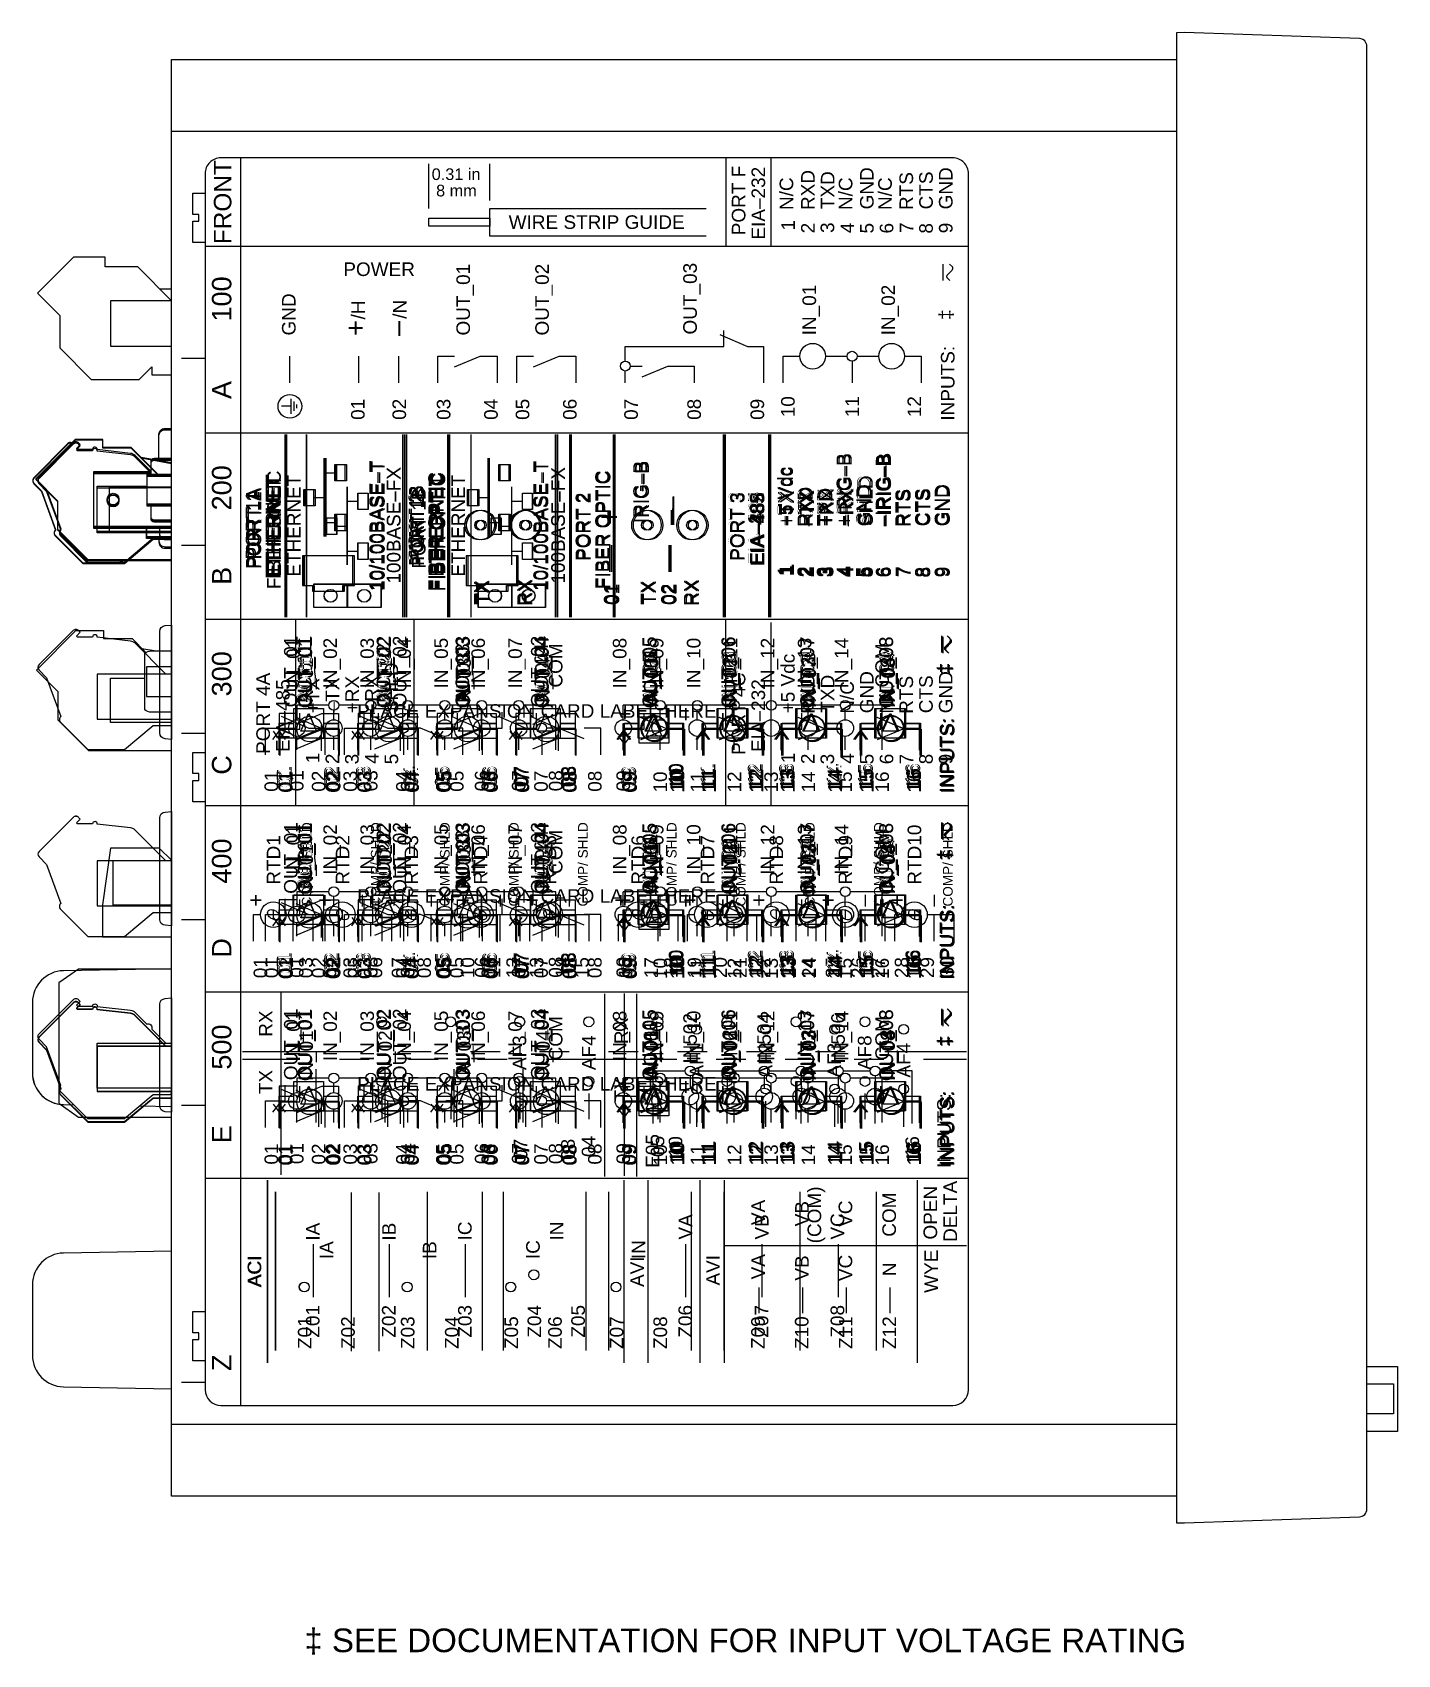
# Model space of a CAD drawing. Extents: x 1 to 47, y 1 to 35.
# Drawn here: x 26.56 to 33.48, y 8.98 to 17.2 of the extents above; entities that cross this region are included whole.
import ezdxf
from ezdxf.enums import TextEntityAlignment as Align

# ---------------------------------------------------------------- set-up
doc = ezdxf.new("R2010")
doc.units = 0
doc.header["$MEASUREMENT"] = 0
for name, color, linetype in [('10_00______DWG_', 7, 'CONTINUOUS'), ('3_01__A-__NO_ETH__EIA-232_', 7, 'CONTINUOUS'), ('3_02__B-__NO_ETH__EIA-485_', 7, 'CONTINUOUS'), ('3_03__C-___1__10-100BASE-T', 7, 'CONTINUOUS'), ('3_04__D-___1__10-100BASE-T', 7, 'CONTINUOUS'), ('3_05__E-___1__100BASEFX_MM', 7, 'CONTINUOUS'), ('3_06__F-___2__10-100BASE-T', 7, 'CONTINUOUS'), ('3_07__G-___2__100BASE-FX_M', 7, 'CONTINUOUS'), ('3_08__0-__NO_ETH__EIA-232_', 7, 'CONTINUOUS'), ('3_09__1-__NO_ETH__EIA-485_', 7, 'CONTINUOUS'), ('3_10__2-___1__10-100BASE-T', 7, 'CONTINUOUS'), ('3_11__3-___1__10-100BASE-T', 7, 'CONTINUOUS'), ('3_12__4-___1__100BASEFX_MM', 7, 'CONTINUOUS'), ('3_13__6-___2__10-100BASE-T', 7, 'CONTINUOUS'), ('3_14__8-___2__100BASE-FX_M', 7, 'CONTINUOUS'), ('4_01__0-__EMPTY', 7, 'CONTINUOUS'), ('4_02__A0__SERIAL_COMMUNICA', 7, 'CONTINUOUS'), ('4_03__B-___3__DI___4__DO__', 7, 'CONTINUOUS'), ('4_04__1-___4__DI___4__DO__', 7, 'CONTINUOUS'), ('4_05__C-___4__DI___4__DO__', 7, 'CONTINUOUS'), ('4_06__D-___4__DI___3__DO__', 7, 'CONTINUOUS'), ('4_07__2A___8__FORM_A_DO', 7, 'CONTINUOUS'), ('4_08__2B___8__FORM_B_DO', 7, 'CONTINUOUS'), ('4_09__2C___8__DO__6__FORM_', 7, 'CONTINUOUS'), ('4_10__2D___8__DO__2__FORM_', 7, 'CONTINUOUS'), ('4_11__2G___8__DO__4__FORM_', 7, 'CONTINUOUS'), ('4_12__3-___8__DI', 7, 'CONTINUOUS'), ('4_13__4-___14__DI', 7, 'CONTINUOUS'), ('4_14__5-___8__AI', 7, 'CONTINUOUS'), ('4_15__6-___4__AI____4__AO', 7, 'CONTINUOUS'), ('5_01__0-__EMPTY', 7, 'CONTINUOUS'), ('5_02__B-___3__DI___4__DO__', 7, 'CONTINUOUS'), ('5_03__1-___4__DI___4__DO__', 7, 'CONTINUOUS'), ('5_04__C-___4__DI___4__DO__', 7, 'CONTINUOUS'), ('5_05__D-___4__DI___3__DO__', 7, 'CONTINUOUS'), ('5_06__2A___8__FORM_A_DO', 7, 'CONTINUOUS'), ('5_07__2B___8__FORM_B_DO', 7, 'CONTINUOUS'), ('5_08__2C___8__DO__6__FORM_', 7, 'CONTINUOUS'), ('5_09__2D___8__DO__2__FORM_', 7, 'CONTINUOUS'), ('5_10__2G___8__DO__4__FORM_', 7, 'CONTINUOUS'), ('5_11__3-___8__DI', 7, 'CONTINUOUS'), ('5_12__4-___14__DI', 7, 'CONTINUOUS'), ('5_13__5-___8__AI', 7, 'CONTINUOUS'), ('5_14__6-___4__AI____4__AO', 7, 'CONTINUOUS'), ('6_01__9-_0-___10__RTD_INPU', 7, 'CONTINUOUS'), ('6_02__9-_B-___10__RTD_INPU', 7, 'CONTINUOUS'), ('6_03__9-_1-___10__RTD_INPU', 7, 'CONTINUOUS'), ('6_04__9-_C-___10__RTD_INPU', 7, 'CONTINUOUS'), ('6_05__9-_D-___10__RTD_INPU', 7, 'CONTINUOUS'), ('6_06__9-_2A___10__RTD_INPU', 7, 'CONTINUOUS'), ('6_07__9-_2B___10__RTD_INPU', 7, 'CONTINUOUS'), ('6_08__9-_2C___10__RTD_INPU', 7, 'CONTINUOUS'), ('6_09__9-_2D___10__RTD_INPU', 7, 'CONTINUOUS'), ('6_10__9-_2G___10__RTD_INPU', 7, 'CONTINUOUS'), ('6_11__9-_3-___10__RTD_INPU', 7, 'CONTINUOUS'), ('6_12__9-_4-___10__RTD_INPU', 7, 'CONTINUOUS'), ('6_13__9-_5-___10__RTD_INPU', 7, 'CONTINUOUS'), ('6_14__9-_6-___10__RTD_INPU', 7, 'CONTINUOUS'), ('6_15__9-_70___10__RTD_INPU', 7, 'CONTINUOUS'), ('6_16__9-_L0___10__RTD_INPU', 7, 'CONTINUOUS'), ('6_17__9-_77___10__RTD_INPU', 7, 'CONTINUOUS'), ('6_18__9-_7-___10__RTD_INPU', 7, 'CONTINUOUS'), ('6_19__9-_L-___10__RTD_INPU', 7, 'CONTINUOUS'), ('7_01__0-__EMPTY', 7, 'CONTINUOUS'), ('7_02__B-___3__DI___4__DO__', 7, 'CONTINUOUS'), ('7_03__1-___4__DI___4__DO__', 7, 'CONTINUOUS'), ('7_04__C-___4__DI___4__DO__', 7, 'CONTINUOUS'), ('7_05__D-___4__DI___3__DO__', 7, 'CONTINUOUS'), ('7_06__2A___8__FORM_A_DO', 7, 'CONTINUOUS'), ('7_07__2B___8__FORM_B_DO', 7, 'CONTINUOUS'), ('7_08__2C___8__DO__6__FORM_', 7, 'CONTINUOUS'), ('7_09__2D___8__DO__2__FORM_', 7, 'CONTINUOUS'), ('7_10__2G___8__DO__4__FORM_', 7, 'CONTINUOUS'), ('7_11__3-___8__DI', 7, 'CONTINUOUS'), ('7_12__4-___14__DI', 7, 'CONTINUOUS'), ('7_13__5-___8__AI', 7, 'CONTINUOUS'), ('7_14__6-___4__AI____4__AO', 7, 'CONTINUOUS'), ('7_15__70___2__AVI____4__AF', 7, 'CONTINUOUS'), ('7_16__L0___2__LEA_AVI____4', 7, 'CONTINUOUS'), ('7_17__77___8__AFDI', 7, 'CONTINUOUS'), ('7_18__7-___2__AVI____7__DI', 7, 'CONTINUOUS'), ('7_19__L-___2__AVI____7__DI', 7, 'CONTINUOUS'), ('8_01__A-___4__ACI', 7, 'CONTINUOUS'), ('8_02__8-___4__ACI____3__AV', 7, 'CONTINUOUS'), ('8_03__L-___4__ACI____3__LE', 7, 'CONTINUOUS'), ('8_04__7-___4__ACI____3__LE', 7, 'CONTINUOUS')]:
    doc.layers.add(name, color=color, linetype=linetype)
doc.styles.add('ARIAL', font='arial.ttf')

msp = doc.modelspace()

# ---------------------------------------------------------------- texts
at = {"layer": '10_00______DWG_', "style": 'ARIAL'}
for s, height, p in [('FRONT', 0.0885, (27.5642, 16.126)), ('PORT F', 0.06883, (30.17, 16.1709)), ('EIA–232', 0.06883, (30.27, 16.1491)), ('N/C', 0.06883, (30.4123, 16.299)), ('RXD', 0.06883, (30.5211, 16.299)), ('TXD', 0.06883, (30.6211, 16.3033)), ('N/C', 0.06883, (30.7123, 16.299)), ('GND', 0.06883, (30.82, 16.3022)), ('N/C', 0.06883, (30.9123, 16.299)), ('RTS', 0.06883, (31.02, 16.299)), ('CTS', 0.06883, (31.12, 16.3022)), ('GND', 0.06883, (31.2201, 16.3022)), ('1', 0.0688, (30.4211, 16.1954)), ('2', 0.0688, (30.5211, 16.1807)), ('3', 0.0688, (30.62, 16.1827)), ('4', 0.0688, (30.7211, 16.1813)), ('5', 0.0688, (30.82, 16.18)), ('6', 0.0688, (30.92, 16.18)), ('7', 0.0688, (31.0211, 16.1829)), ('8', 0.0688, (31.12, 16.1795)), ('9', 0.0688, (31.22, 16.1811)), ('100', 0.09833, (27.5642, 15.7336)), ('OUT_01', 0.06883, (28.7738, 15.6629)), ('OUT_02', 0.06883, (29.1738, 15.6629)), ('OUT_03', 0.06883, (29.9238, 15.6679)), ('GND', 0.06883, (27.8898, 15.6629)), ('IN_01', 0.06883, (30.5282, 15.6638)), ('IN_02', 0.06883, (30.9282, 15.6638)), ('/H', 0.06883, (28.2421, 15.7442)), ('/N', 0.06883, (28.4521, 15.7478)), ('‡', 0.0688, (31.2203, 15.7424)), ('+', 0.0983, (28.2421, 15.6609)), ('–', 0.0983, (28.4521, 15.6607)), ('INPUTS:', 0.06883, (31.23, 15.2311)), ('A', 0.0983, (27.5642, 15.3407)), ('01', 0.06883, (28.2398, 15.235)), ('02', 0.06883, (28.4498, 15.235)), ('03', 0.06883, (28.6746, 15.235)), ('04', 0.06883, (28.9146, 15.235)), ('05', 0.06883, (29.0746, 15.235)), ('06', 0.06883, (29.3144, 15.235)), ('07', 0.06883, (29.6249, 15.235)), ('08', 0.06883, (29.9446, 15.235)), ('09', 0.06883, (30.2647, 15.235)), ('10', 0.06883, (30.4198, 15.2484)), ('11', 0.06883, (30.7458, 15.2484)), ('12', 0.06883, (31.0609, 15.2484)), ('200', 0.09833, (27.5642, 14.7761)), ('B', 0.0983, (27.5642, 14.3985)), ('300', 0.09833, (27.5642, 13.8333)), ('C', 0.0983, (27.5642, 13.4362)), ('400', 0.09833, (27.5642, 12.8839)), ('D', 0.0983, (27.5642, 12.5086)), ('500', 0.09833, (27.5642, 11.9408)), ('E', 0.0983, (27.5642, 11.5676)), ('Z', 0.0983, (27.5642, 10.4133))]:
    msp.add_text(s, height=height, rotation=90, dxfattribs=at).set_placement(p)
for s, height, p in [('0.31 in', 0.059, (28.5798, 16.4512)), ('8 mm', 0.059, (28.6021, 16.3681)), ('WIRE STRIP GUIDE', 0.068833, (28.97, 16.2033)), ('POWER', 0.06883, (28.1317, 15.9645))]:
    msp.add_text(s, height=height, dxfattribs=at).set_placement(p)
msp.add_text('‡ SEE DOCUMENTATION FOR INPUT VOLTAGE RATING', height=0.12, dxfattribs=at).set_placement((30.1693, 8.9879), align=Align.CENTER)
at = {"layer": '3_01__A-__NO_ETH__EIA-232_', "style": 'ARIAL'}
for s, height, p in [('+IRIG–B', 0.06846, (30.709, 14.6963)), ('–IRIG–B', 0.06846, (30.908, 14.7016)), ('IRIG–B', 0.06846, (29.6796, 14.7121)), ('+5 Vdc', 0.06846, (30.4107, 14.6963)), ('RXD', 0.06846, (30.5113, 14.6941)), ('TXD', 0.06846, (30.6107, 14.6994)), ('GND', 0.06846, (30.8085, 14.6965)), ('GND', 0.06846, (31.2063, 14.6965)), ('—', 0.0978, (29.8398, 14.7098)), ('PORT 3', 0.06846, (30.162, 14.5204)), ('EIA–232', 0.06846, (30.2614, 14.5003)), ('RTS', 0.06846, (31.0074, 14.6941)), ('CTS', 0.06846, (31.1069, 14.6969)), ('+', 0.0978, (29.5315, 14.7021)), ('1', 0.0685, (30.4118, 14.4432)), ('2', 0.0685, (30.5112, 14.4389)), ('3', 0.0685, (30.6095, 14.4377)), ('4', 0.0685, (30.7101, 14.4405)), ('5', 0.0685, (30.8084, 14.4377)), ('6', 0.0685, (30.9079, 14.4381)), ('7', 0.0685, (31.0085, 14.4371)), ('8', 0.0685, (31.1068, 14.4378)), ('9', 0.0685, (31.2063, 14.4377)), ('01', 0.06846, (29.5304, 14.2977)), ('02', 0.06846, (29.8189, 14.2977))]:
    msp.add_text(s, height=height, rotation=90, dxfattribs=at).set_placement(p)
at = {"layer": '3_02__B-__NO_ETH__EIA-485_', "style": 'ARIAL'}
for s, height, p in [('IRIG–B', 0.06883, (29.6808, 14.7121)), ('–RX', 0.06883, (30.7171, 14.7016)), ('SHLD', 0.06883, (30.8159, 14.6973)), ('—', 0.0983, (29.8418, 14.7098)), ('PORT 3', 0.06883, (30.1658, 14.5204)), ('EIA–485', 0.06883, (30.2659, 14.5003)), ('+TX', 0.06883, (30.4171, 14.6963)), ('–TX', 0.06883, (30.5171, 14.7016)), ('+RX', 0.06883, (30.6171, 14.6963)), ('+', 0.0983, (29.5319, 14.7021)), ('1', 0.0688, (30.417, 14.4432)), ('2', 0.0688, (30.517, 14.4388)), ('3', 0.0688, (30.6159, 14.4376)), ('4', 0.0688, (30.717, 14.4404)), ('5', 0.0688, (30.8159, 14.4377)), ('01', 0.06883, (29.5308, 14.2976)), ('02', 0.06883, (29.8209, 14.2976))]:
    msp.add_text(s, height=height, rotation=90, dxfattribs=at).set_placement(p)
at = {"layer": '3_03__C-___1__10-100BASE-T', "style": 'ARIAL'}
for s, height, p in [('+IRIG–B', 0.06846, (30.709, 14.6964)), ('–IRIG–B', 0.06846, (30.9079, 14.6962)), ('10/100BASE–T', 0.068457, (28.3416, 14.3683)), ('IRIG–B', 0.06846, (29.6796, 14.7119)), ('+5 Vdc', 0.06846, (30.4107, 14.6964)), ('ETHERNET', 0.06846, (27.8158, 14.4412)), ('RXD', 0.06846, (30.5112, 14.693)), ('GND', 0.06846, (30.8085, 14.6961)), ('GND', 0.06846, (31.2063, 14.6961)), ('PORT 1', 0.06846, (27.7153, 14.5276)), ('PORT 3', 0.06846, (30.162, 14.5218)), ('EIA–232', 0.06846, (30.2614, 14.5014)), ('TXD', 0.06846, (30.6107, 14.6972)), ('RTS', 0.06846, (31.0074, 14.693)), ('CTS', 0.06846, (31.1069, 14.6961)), ('+', 0.0978, (29.5314, 14.7022)), ('–', 0.0978, (29.8397, 14.702)), ('1', 0.0685, (30.4117, 14.4519)), ('2', 0.0685, (30.5112, 14.4371)), ('3', 0.0685, (30.6096, 14.4391)), ('4', 0.0685, (30.7101, 14.4378)), ('5', 0.0685, (30.8084, 14.4365)), ('6', 0.0685, (30.9079, 14.4365)), ('7', 0.0685, (31.0084, 14.4394)), ('8', 0.0685, (31.1068, 14.436)), ('9', 0.0685, (31.2062, 14.4375)), ('01', 0.06846, (29.5304, 14.2964)), ('02', 0.06846, (29.8189, 14.2964))]:
    msp.add_text(s, height=height, rotation=90, dxfattribs=at).set_placement(p)
at = {"layer": '3_04__D-___1__10-100BASE-T', "style": 'ARIAL'}
for s, height, p in [('10/100BASE–T', 0.068457, (28.3417, 14.3683)), ('IRIG–B', 0.06846, (29.6796, 14.7119)), ('ETHERNET', 0.06846, (27.8159, 14.4412)), ('SHLD', 0.06883, (30.816, 14.6967)), ('PORT 1', 0.06846, (27.7154, 14.5276)), ('PORT 3', 0.06846, (30.1621, 14.5218)), ('EIA–485', 0.06883, (30.266, 14.4931)), ('+TX', 0.06883, (30.4171, 14.6964)), ('–TX', 0.06883, (30.5171, 14.6962)), ('+RX', 0.06883, (30.6171, 14.6964)), ('–RX', 0.06883, (30.7171, 14.6962)), ('+', 0.0978, (29.5315, 14.7022)), ('–', 0.0978, (29.8398, 14.702)), ('1', 0.0688, (30.4171, 14.4519)), ('2', 0.0688, (30.5171, 14.4371)), ('3', 0.0688, (30.616, 14.4391)), ('4', 0.0688, (30.7171, 14.4378)), ('5', 0.0688, (30.8159, 14.4365)), ('01', 0.06846, (29.5305, 14.2964)), ('02', 0.06846, (29.819, 14.2964))]:
    msp.add_text(s, height=height, rotation=90, dxfattribs=at).set_placement(p)
at = {"layer": '3_05__E-___1__100BASEFX_MM', "style": 'ARIAL'}
for s, height, p in [('+IRIG–B', 0.06846, (30.7091, 14.6964)), ('–IRIG–B', 0.06846, (30.9081, 14.6962)), ('FIBER OPTIC', 0.068457, (27.815, 14.3774)), ('100BASE–FX', 0.06846, (28.4217, 14.4057)), ('+5 Vdc', 0.06846, (30.4108, 14.6964)), ('ETHERNET', 0.06846, (27.9155, 14.4412)), ('RXD', 0.06846, (30.5113, 14.693)), ('GND', 0.06846, (30.8086, 14.6961)), ('GND', 0.06846, (31.2064, 14.6961)), ('PORT 1', 0.06846, (27.7154, 14.4799)), ('PORT 3', 0.06846, (30.1621, 14.5218)), ('EIA–232', 0.06846, (30.2616, 14.5014)), ('TXD', 0.06846, (30.6108, 14.6972)), ('RTS', 0.06846, (31.0075, 14.693)), ('CTS', 0.06846, (31.107, 14.6961)), ('1', 0.0685, (30.4118, 14.4519)), ('2', 0.0685, (30.5113, 14.4371)), ('3', 0.0685, (30.6097, 14.4391)), ('4', 0.0685, (30.7102, 14.4378)), ('5', 0.0685, (30.8085, 14.4365)), ('6', 0.0685, (30.908, 14.4365)), ('7', 0.0685, (31.0085, 14.4394)), ('8', 0.0685, (31.1069, 14.436)), ('9', 0.0685, (31.2064, 14.4375))]:
    msp.add_text(s, height=height, rotation=90, dxfattribs=at).set_placement(p)
at = {"layer": '3_06__F-___2__10-100BASE-T', "style": 'ARIAL'}
for s, height, p in [('+IRIG–B', 0.06846, (30.7079, 14.6963)), ('–IRIG–B', 0.06846, (30.9069, 14.6962)), ('10/100BASE–T', 0.068457, (28.3406, 14.3683)), ('10/100BASE–T', 0.068457, (29.1707, 14.3683)), ('FIBER OPTIC', 0.068457, (29.4846, 14.3773)), ('+5 Vdc', 0.06846, (30.4096, 14.6963)), ('PORT 1A', 0.06846, (27.7142, 14.4801)), ('ETHERNET', 0.06846, (27.8137, 14.4283)), ('PORT 1B', 0.06846, (28.54, 14.4948)), ('ETHERNET', 0.06846, (28.6406, 14.4412)), ('RXD', 0.06846, (30.5101, 14.6929)), ('GND', 0.06846, (30.8074, 14.6961)), ('GND', 0.06846, (31.2052, 14.6961)), ('PORT 2', 0.06846, (29.3851, 14.5207)), ('PORT 3', 0.06846, (30.1609, 14.5218)), ('EIA–232', 0.06846, (30.2604, 14.5013)), ('TXD', 0.06846, (30.6096, 14.6972)), ('RTS', 0.06846, (31.0063, 14.6929)), ('CTS', 0.06846, (31.1058, 14.6961)), ('1', 0.0685, (30.4106, 14.4437)), ('2', 0.0685, (30.5101, 14.4391)), ('3', 0.0685, (30.6085, 14.4377)), ('4', 0.0685, (30.709, 14.4406)), ('5', 0.0685, (30.8073, 14.4365)), ('6', 0.0685, (30.9068, 14.4364)), ('7', 0.0685, (31.0074, 14.4394)), ('8', 0.0685, (31.1057, 14.436)), ('9', 0.0685, (31.2052, 14.4375))]:
    msp.add_text(s, height=height, rotation=90, dxfattribs=at).set_placement(p)
at = {"layer": '3_07__G-___2__100BASE-FX_M', "style": 'ARIAL'}
for s, height, p in [('+IRIG–B', 0.06846, (30.7079, 14.6963)), ('–IRIG–B', 0.06846, (30.9069, 14.6962)), ('FIBER OPTIC', 0.068457, (27.8138, 14.3773)), ('100BASE–FX', 0.06846, (28.4205, 14.4057)), ('100BASE–FX', 0.06846, (29.254, 14.4057)), ('FIBER OPTIC', 0.068457, (29.4846, 14.3773)), ('+5 Vdc', 0.06846, (30.4096, 14.6963)), ('PORT 1A', 0.06846, (27.7142, 14.4799)), ('ETHERNET', 0.06846, (27.9143, 14.4412)), ('PORT 1B', 0.06846, (28.5477, 14.4817)), ('FIBER OPTIC', 0.068457, (28.6473, 14.3667)), ('ETHERNET', 0.06846, (28.7478, 14.4412)), ('RXD', 0.06846, (30.5101, 14.6929)), ('GND', 0.06846, (30.8074, 14.6961)), ('GND', 0.06846, (31.2052, 14.6961)), ('PORT 2', 0.06846, (29.3851, 14.5207)), ('PORT 3', 0.06846, (30.1609, 14.5218)), ('EIA–232', 0.06846, (30.2604, 14.5013)), ('TXD', 0.06846, (30.6096, 14.6972)), ('RTS', 0.06846, (31.0063, 14.6929)), ('CTS', 0.06846, (31.1058, 14.6961)), ('1', 0.0685, (30.4106, 14.4435)), ('2', 0.0685, (30.5101, 14.4391)), ('3', 0.0685, (30.6085, 14.4377)), ('4', 0.0685, (30.709, 14.4406)), ('5', 0.0685, (30.8073, 14.4365)), ('6', 0.0685, (30.9068, 14.4364)), ('7', 0.0685, (31.0074, 14.4394)), ('8', 0.0685, (31.1057, 14.436)), ('9', 0.0685, (31.2052, 14.4375))]:
    msp.add_text(s, height=height, rotation=90, dxfattribs=at).set_placement(p)
at = {"layer": '3_08__0-__NO_ETH__EIA-232_', "style": 'ARIAL'}
for s, height, p in [('+IRIG–B', 0.06846, (30.709, 14.6963)), ('–IRIG–B', 0.06846, (30.908, 14.7016)), ('IRIG–B', 0.06846, (29.6796, 14.7121)), ('+5 Vdc', 0.06846, (30.411, 14.6963)), ('FIBER OPTIC', 0.068457, (28.6402, 14.3667)), ('RXD', 0.06846, (30.5113, 14.6941)), ('TXD', 0.06846, (30.6107, 14.6994)), ('GND', 0.06846, (30.8085, 14.6965)), ('GND', 0.06846, (31.2063, 14.6965)), ('PORT 2', 0.06846, (28.5408, 14.5204)), ('PORT 3', 0.06846, (30.1629, 14.5208)), ('EIA–232', 0.06846, (30.2623, 14.5007)), ('RTS', 0.06846, (31.0074, 14.6941)), ('CTS', 0.06846, (31.1069, 14.6969)), ('+', 0.0978, (29.5315, 14.7021)), ('–', 0.0978, (29.8398, 14.7098)), ('1', 0.0685, (30.4118, 14.4432)), ('2', 0.0685, (30.5112, 14.4389)), ('3', 0.0685, (30.6095, 14.4377)), ('4', 0.0685, (30.7101, 14.4405)), ('5', 0.0685, (30.8084, 14.4377)), ('6', 0.0685, (30.9079, 14.4381)), ('7', 0.0685, (31.0085, 14.4371)), ('8', 0.0685, (31.1068, 14.4378)), ('9', 0.0685, (31.2063, 14.4377)), ('TX', 0.06846, (28.8714, 14.2994)), ('RX', 0.06846, (29.0901, 14.2941)), ('01', 0.06846, (29.5304, 14.2977)), ('02', 0.06846, (29.8189, 14.2977))]:
    msp.add_text(s, height=height, rotation=90, dxfattribs=at).set_placement(p)
at = {"layer": '3_09__1-__NO_ETH__EIA-485_', "style": 'ARIAL'}
for s, height, p in [('FIBER OPTIC', 0.068833, (28.6389, 14.3667)), ('IRIG–B', 0.06883, (29.6796, 14.7121)), ('–RX', 0.06883, (30.7083, 14.7016)), ('SHLD', 0.06883, (30.8075, 14.6973)), ('PORT 2', 0.06883, (28.5401, 14.5204)), ('PORT 3', 0.06883, (30.1613, 14.5204)), ('EIA–485', 0.06883, (30.2614, 14.5003)), ('+TX', 0.06883, (30.4126, 14.6963)), ('–TX', 0.06883, (30.5105, 14.7016)), ('+RX', 0.06883, (30.6099, 14.6963)), ('+', 0.0983, (29.5306, 14.7021)), ('–', 0.0983, (29.8391, 14.7098)), ('1', 0.0688, (30.4108, 14.4432)), ('2', 0.0688, (30.5104, 14.4388)), ('3', 0.0688, (30.6087, 14.4376)), ('4', 0.0688, (30.7088, 14.4404)), ('5', 0.0688, (30.8075, 14.4377)), ('TX', 0.06883, (28.8701, 14.2994)), ('RX', 0.06883, (29.09, 14.2941)), ('01', 0.06883, (29.5296, 14.2976)), ('02', 0.06883, (29.8178, 14.2976))]:
    msp.add_text(s, height=height, rotation=90, dxfattribs=at).set_placement(p)
at = {"layer": '3_10__2-___1__10-100BASE-T', "style": 'ARIAL'}
for s, height, p in [('+IRIG–B', 0.06846, (30.7091, 14.6964)), ('–IRIG–B', 0.06846, (30.9081, 14.6962)), ('10/100BASE–T', 0.068457, (28.3417, 14.3683)), ('IRIG–B', 0.06846, (29.6797, 14.7119)), ('+5 Vdc', 0.06846, (30.4108, 14.6964)), ('ETHERNET', 0.06846, (27.8159, 14.4412)), ('FIBER OPTIC', 0.068457, (28.6403, 14.3668)), ('RXD', 0.06846, (30.5113, 14.693)), ('GND', 0.06846, (30.8086, 14.6961)), ('GND', 0.06846, (31.2064, 14.6961)), ('PORT 1', 0.06846, (27.7154, 14.5276)), ('PORT 2', 0.06846, (28.5409, 14.5208)), ('PORT 3', 0.06846, (30.1621, 14.5218)), ('EIA–232', 0.06846, (30.2616, 14.5014)), ('TXD', 0.06846, (30.6108, 14.6972)), ('RTS', 0.06846, (31.0075, 14.693)), ('CTS', 0.06846, (31.107, 14.6961)), ('+', 0.0978, (29.5315, 14.7022)), ('–', 0.0978, (29.8416, 14.702)), ('1', 0.0685, (30.4118, 14.4436)), ('2', 0.0685, (30.5113, 14.4391)), ('3', 0.0685, (30.6097, 14.4377)), ('4', 0.0685, (30.7102, 14.4406)), ('5', 0.0685, (30.8085, 14.4365)), ('6', 0.0685, (30.908, 14.4365)), ('7', 0.0685, (31.0085, 14.4394)), ('8', 0.0685, (31.1069, 14.436)), ('9', 0.0685, (31.2064, 14.4375)), ('TX', 0.06846, (28.8714, 14.2972)), ('RX', 0.06846, (29.0901, 14.293)), ('01', 0.06846, (29.5305, 14.2981)), ('02', 0.06846, (29.8189, 14.2977))]:
    msp.add_text(s, height=height, rotation=90, dxfattribs=at).set_placement(p)
at = {"layer": '3_11__3-___1__10-100BASE-T', "style": 'ARIAL'}
for s, height, p in [('10/100BASE–T', 0.068833, (28.3327, 14.3667)), ('IRIG–B', 0.06883, (29.6707, 14.7119)), ('ETHERNET', 0.06883, (27.8069, 14.4412)), ('FIBER OPTIC', 0.068833, (28.6313, 14.3666)), ('–RX', 0.06883, (30.7049, 14.7007)), ('SHLD', 0.06883, (30.8038, 14.6967)), ('PORT 1', 0.06883, (27.7058, 14.5276)), ('PORT 2', 0.06883, (28.5313, 14.5207)), ('PORT 3', 0.06883, (30.1537, 14.5218)), ('EIA–485', 0.06883, (30.2528, 14.5011)), ('+TX', 0.06883, (30.4049, 14.6964)), ('–TX', 0.06883, (30.5049, 14.7007)), ('+RX', 0.06883, (30.6049, 14.6964)), ('+', 0.0983, (29.5228, 14.7022)), ('–', 0.0983, (29.8329, 14.702)), ('1', 0.0688, (30.4032, 14.4433)), ('2', 0.0688, (30.5024, 14.4389)), ('3', 0.0688, (30.601, 14.4376)), ('4', 0.0688, (30.7013, 14.4404)), ('5', 0.0688, (30.7999, 14.4365)), ('TX', 0.06883, (28.8628, 14.2972)), ('RX', 0.06883, (29.0827, 14.2929)), ('01', 0.06883, (29.5216, 14.2976)), ('02', 0.06883, (29.8118, 14.2976))]:
    msp.add_text(s, height=height, rotation=90, dxfattribs=at).set_placement(p)
at = {"layer": '3_12__4-___1__100BASEFX_MM', "style": 'ARIAL'}
for s, height, p in [('+IRIG–B', 0.06846, (30.7091, 14.6964)), ('–IRIG–B', 0.06846, (30.9081, 14.6962)), ('FIBER OPTIC', 0.068457, (27.815, 14.3774)), ('100BASE–FX', 0.06846, (28.4217, 14.4057)), ('FIBER OPTIC', 0.068457, (29.4859, 14.3774)), ('+5 Vdc', 0.06846, (30.4108, 14.6964)), ('PORT 1A', 0.06846, (27.7154, 14.4801)), ('ETHERNET', 0.06846, (27.9155, 14.4412)), ('RXD', 0.06846, (30.5113, 14.693)), ('GND', 0.06846, (30.8086, 14.6961)), ('GND', 0.06846, (31.2064, 14.6961)), ('PORT 2', 0.06846, (29.3864, 14.5208)), ('PORT 3', 0.06846, (30.1621, 14.5218)), ('EIA–232', 0.06846, (30.2616, 14.5014)), ('TXD', 0.06846, (30.6108, 14.6972)), ('RTS', 0.06846, (31.0075, 14.693)), ('CTS', 0.06846, (31.107, 14.6961)), ('1', 0.0685, (30.4118, 14.4437)), ('2', 0.0685, (30.5113, 14.4391)), ('3', 0.0685, (30.6097, 14.4377)), ('4', 0.0685, (30.7102, 14.4407)), ('5', 0.0685, (30.8085, 14.4365)), ('6', 0.0685, (30.908, 14.4365)), ('7', 0.0685, (31.0085, 14.4394)), ('8', 0.0685, (31.1069, 14.436)), ('9', 0.0685, (31.2064, 14.4375)), ('TX', 0.06846, (29.7169, 14.2972)), ('RX', 0.06846, (29.9356, 14.293))]:
    msp.add_text(s, height=height, rotation=90, dxfattribs=at).set_placement(p)
at = {"layer": '3_13__6-___2__10-100BASE-T', "style": 'ARIAL'}
for s, height, p in [('+IRIG–B', 0.06846, (30.7007, 14.6964)), ('–IRIG–B', 0.06846, (30.8996, 14.6962)), ('10/100BASE–T', 0.068457, (28.3333, 14.3683)), ('10/100BASE–T', 0.068457, (29.1634, 14.3683)), ('FIBER OPTIC', 0.068457, (29.4773, 14.3774)), ('+5 Vdc', 0.06846, (30.4023, 14.6964)), ('PORT 1A', 0.06846, (27.707, 14.4802)), ('ETHERNET', 0.06846, (27.8065, 14.4283)), ('PORT 1B', 0.06846, (28.5328, 14.4948)), ('ETHERNET', 0.06846, (28.6333, 14.4412)), ('RXD', 0.06846, (30.5029, 14.693)), ('GND', 0.06846, (30.8001, 14.6961)), ('GND', 0.06846, (31.198, 14.6961)), ('PORT 2', 0.06846, (29.3779, 14.5208)), ('PORT 3', 0.06846, (30.1537, 14.5218)), ('EIA–232', 0.06846, (30.2531, 14.5014)), ('TXD', 0.06846, (30.6023, 14.6972)), ('RTS', 0.06846, (30.999, 14.693)), ('CTS', 0.06846, (31.0985, 14.6961)), ('1', 0.0685, (30.4034, 14.4437)), ('2', 0.0685, (30.5028, 14.4392)), ('3', 0.0685, (30.6012, 14.4377)), ('4', 0.0685, (30.7017, 14.4406)), ('5', 0.0685, (30.8001, 14.4365)), ('6', 0.0685, (30.8996, 14.4365)), ('7', 0.0685, (31.0001, 14.4394)), ('8', 0.0685, (31.0985, 14.436)), ('9', 0.0685, (31.1979, 14.4375)), ('TX', 0.06846, (29.7084, 14.2972)), ('RX', 0.06846, (29.9271, 14.293))]:
    msp.add_text(s, height=height, rotation=90, dxfattribs=at).set_placement(p)
at = {"layer": '3_14__8-___2__100BASE-FX_M', "style": 'ARIAL'}
for s, height, p in [('+IRIG–B', 0.06846, (30.7091, 14.6964)), ('–IRIG–B', 0.06846, (30.9081, 14.6962)), ('FIBER OPTIC', 0.068457, (27.815, 14.3774)), ('100BASE–FX', 0.06846, (28.4217, 14.4057)), ('100BASE–FX', 0.06846, (29.2552, 14.4057)), ('FIBER OPTIC', 0.068457, (29.4858, 14.3774)), ('+5 Vdc', 0.06846, (30.4108, 14.6964)), ('PORT 1A', 0.06846, (27.7154, 14.4799)), ('ETHERNET', 0.06846, (27.9155, 14.4412)), ('PORT 1B', 0.06846, (28.5489, 14.4817)), ('FIBER OPTIC', 0.068457, (28.6485, 14.3667)), ('ETHERNET', 0.06846, (28.749, 14.4412)), ('RXD', 0.06846, (30.5113, 14.693)), ('GND', 0.06846, (30.8086, 14.6961)), ('GND', 0.06846, (31.2064, 14.6961)), ('PORT 2', 0.06846, (29.3863, 14.5208)), ('PORT 3', 0.06846, (30.1621, 14.5218)), ('EIA–232', 0.06846, (30.2616, 14.5014)), ('TXD', 0.06846, (30.6108, 14.6972)), ('RTS', 0.06846, (31.0075, 14.693)), ('CTS', 0.06846, (31.107, 14.6961)), ('1', 0.0685, (30.4118, 14.4436)), ('2', 0.0685, (30.5113, 14.4391)), ('3', 0.0685, (30.6097, 14.4377)), ('4', 0.0685, (30.7102, 14.4406)), ('5', 0.0685, (30.8085, 14.4365)), ('6', 0.0685, (30.908, 14.4365)), ('7', 0.0685, (31.0085, 14.4394)), ('8', 0.0685, (31.1069, 14.436)), ('9', 0.0685, (31.2064, 14.4375)), ('TX', 0.06846, (29.7168, 14.2972)), ('RX', 0.06846, (29.9356, 14.293))]:
    msp.add_text(s, height=height, rotation=90, dxfattribs=at).set_placement(p)
at = {"layer": '4_01__0-__EMPTY', "style": 'ARIAL'}
msp.add_text('PLACE EXPANSION CARD LABEL HERE', height=0.068833, dxfattribs=at).set_placement((28.2022, 13.7248))
at = {"layer": '4_02__A0__SERIAL_COMMUNICA', "style": 'ARIAL'}
for s, height, p in [('SHLD', 0.06883, (28.4097, 13.7484)), ('+5 Vdc', 0.06883, (30.4198, 13.7475)), ('PORT 4A', 0.06883, (27.7596, 13.5418)), ('EIA–485', 0.06883, (27.8596, 13.5513)), ('+TX', 0.06883, (28.0108, 13.7474)), ('–TX', 0.06883, (28.1108, 13.7527)), ('+RX', 0.06883, (28.2109, 13.7474)), ('–RX', 0.06883, (28.3108, 13.7527)), ('PORT 4C', 0.06883, (30.1698, 13.5365)), ('EIA–232', 0.06883, (30.2697, 13.5514)), ('RXD', 0.06883, (30.521, 13.7453)), ('TXD', 0.06883, (30.621, 13.7506)), ('N/C', 0.06883, (30.7198, 13.7455)), ('GND', 0.06883, (30.8198, 13.7477)), ('N/C', 0.06883, (30.9198, 13.7455)), ('RTS', 0.06883, (31.0198, 13.7453)), ('CTS', 0.06883, (31.1198, 13.748)), ('GND', 0.06883, (31.2198, 13.7477)), ('1', 0.0688, (28.0108, 13.4943)), ('2', 0.0688, (28.1108, 13.49)), ('3', 0.0688, (28.2096, 13.4887)), ('4', 0.0688, (28.3108, 13.4916)), ('5', 0.0688, (28.4096, 13.4888)), ('1', 0.0688, (30.4209, 13.4944)), ('2', 0.0688, (30.5209, 13.49)), ('3', 0.0688, (30.6197, 13.4888)), ('4', 0.0688, (30.7209, 13.4916)), ('5', 0.0688, (30.8197, 13.4888)), ('6', 0.0688, (30.9197, 13.4892)), ('7', 0.0688, (31.0209, 13.4883)), ('8', 0.0688, (31.1198, 13.4889)), ('9', 0.0688, (31.2198, 13.4888))]:
    msp.add_text(s, height=height, rotation=90, dxfattribs=at).set_placement(p)
at = {"layer": '4_03__B-___3__DI___4__DO__', "style": 'ARIAL'}
for s, height, p in [('OUT_01', 0.06883, (27.9697, 13.7768)), ('OUT_02', 0.06883, (28.3697, 13.7768)), ('OUT_03', 0.06883, (28.7697, 13.7768)), ('OUT_04', 0.06883, (29.1697, 13.7768)), ('AO_01', 0.06883, (29.7242, 13.7822)), ('IN_01', 0.06883, (30.1243, 13.7777)), ('IN_02', 0.06883, (30.5242, 13.7777)), ('IN_03', 0.06883, (30.9242, 13.7777)), ('‡', 0.0688, (31.2131, 13.95)), ('+', 0.0787, (29.5968, 13.7128)), ('–', 0.0787, (29.8968, 13.7127)), ('INPUTS:', 0.06883, (31.2261, 13.345)), ('01', 0.06883, (27.8708, 13.3489)), ('02', 0.06883, (28.1108, 13.3489)), ('03', 0.06883, (28.2708, 13.3489)), ('04', 0.06883, (28.5108, 13.3489)), ('05', 0.06883, (28.6707, 13.3489)), ('06', 0.06883, (28.9106, 13.3489)), ('07', 0.06883, (29.0706, 13.3489)), ('08', 0.06883, (29.3106, 13.3489)), ('09', 0.06883, (29.6159, 13.3489)), ('10', 0.06883, (29.8559, 13.3623)), ('11', 0.06883, (30.0171, 13.3623)), ('12', 0.06883, (30.257, 13.3623)), ('13', 0.06883, (30.4159, 13.3623)), ('14', 0.06883, (30.657, 13.3623)), ('15', 0.06883, (30.8159, 13.3623)), ('16', 0.06883, (31.0559, 13.3623))]:
    msp.add_text(s, height=height, rotation=90, dxfattribs=at).set_placement(p)
at = {"layer": '4_04__1-___4__DI___4__DO__', "style": 'ARIAL'}
for s, height, p in [('OUT_01', 0.06883, (27.9697, 13.7768)), ('OUT_02', 0.06883, (28.3697, 13.7768)), ('OUT_03', 0.06883, (28.7697, 13.7768)), ('OUT_04', 0.06883, (29.1697, 13.7768)), ('IN_01', 0.06883, (29.7242, 13.7777)), ('IN_02', 0.06883, (30.1243, 13.7777)), ('IN_03', 0.06883, (30.5242, 13.7777)), ('IN_04', 0.06883, (30.9242, 13.7777)), ('‡', 0.0688, (31.2131, 13.95)), ('INPUTS:', 0.06883, (31.2261, 13.345)), ('01', 0.06883, (27.8708, 13.3489)), ('02', 0.06883, (28.1108, 13.3489)), ('03', 0.06883, (28.2708, 13.3489)), ('04', 0.06883, (28.5108, 13.3489)), ('05', 0.06883, (28.6707, 13.3489)), ('06', 0.06883, (28.9106, 13.3489)), ('07', 0.06883, (29.0706, 13.3489)), ('08', 0.06883, (29.3106, 13.3489)), ('09', 0.06883, (29.6159, 13.3489)), ('10', 0.06883, (29.8559, 13.3623)), ('11', 0.06883, (30.0171, 13.3623)), ('12', 0.06883, (30.257, 13.3623)), ('13', 0.06883, (30.4159, 13.3623)), ('14', 0.06883, (30.657, 13.3623)), ('15', 0.06883, (30.8159, 13.3623)), ('16', 0.06883, (31.0559, 13.3623))]:
    msp.add_text(s, height=height, rotation=90, dxfattribs=at).set_placement(p)
at = {"layer": '4_05__C-___4__DI___4__DO__', "style": 'ARIAL'}
for s, height, p in [('OUT_01', 0.06883, (27.9737, 13.773)), ('OUT_02', 0.06883, (28.3737, 13.773)), ('OUT_03', 0.06883, (28.7737, 13.773)), ('OUT_04', 0.06883, (29.1736, 13.773)), ('IN_01', 0.06883, (29.7242, 13.7778)), ('IN_02', 0.06883, (30.1243, 13.7778)), ('IN_03', 0.06883, (30.5242, 13.7778)), ('IN_04', 0.06883, (30.9242, 13.7778)), ('‡', 0.0688, (31.2131, 13.95)), ('INPUTS:', 0.06883, (31.2261, 13.3451)), ('01', 0.06883, (27.8748, 13.3451)), ('02', 0.06883, (28.1148, 13.3451)), ('03', 0.06883, (28.2747, 13.3451)), ('04', 0.06883, (28.5148, 13.3451)), ('05', 0.06883, (28.6747, 13.3451)), ('06', 0.06883, (28.9146, 13.3451)), ('07', 0.06883, (29.0746, 13.3451)), ('08', 0.06883, (29.3146, 13.3451)), ('09', 0.06883, (29.6159, 13.349)), ('10', 0.06883, (29.8559, 13.3624)), ('11', 0.06883, (30.0171, 13.3624)), ('12', 0.06883, (30.257, 13.3624)), ('13', 0.06883, (30.4159, 13.3624)), ('14', 0.06883, (30.657, 13.3624)), ('15', 0.06883, (30.8159, 13.3624)), ('16', 0.06883, (31.0559, 13.3624))]:
    msp.add_text(s, height=height, rotation=90, dxfattribs=at).set_placement(p)
at = {"layer": '4_06__D-___4__DI___3__DO__', "style": 'ARIAL'}
for s, height, p in [('OUT_01', 0.06883, (27.9, 13.7777)), ('OUT_02', 0.06883, (28.4519, 13.7777)), ('OUT_03', 0.06883, (29.152, 13.7777)), ('IN_01', 0.06883, (29.7225, 13.7786)), ('IN_02', 0.06883, (30.1226, 13.7786)), ('IN_03', 0.06883, (30.5225, 13.7786)), ('IN_04', 0.06883, (30.9225, 13.7786)), ('‡', 0.0688, (31.2114, 13.9508)), ('INPUTS:', 0.06883, (31.2243, 13.3459)), ('01', 0.06883, (27.8011, 13.3498)), ('02', 0.06883, (28.0411, 13.3498)), ('03', 0.06883, (28.201, 13.3498)), ('04', 0.06883, (28.4682, 13.3498)), ('05', 0.06883, (28.7412, 13.3498)), ('06', 0.06883, (28.9011, 13.3498)), ('07', 0.06883, (29.1682, 13.3498)), ('08', 0.06883, (29.4413, 13.3498)), ('09', 0.06883, (29.6142, 13.3498)), ('10', 0.06883, (29.8542, 13.3632)), ('11', 0.06883, (30.0153, 13.3632)), ('12', 0.06883, (30.2553, 13.3632)), ('13', 0.06883, (30.4142, 13.3632)), ('14', 0.06883, (30.6553, 13.3632)), ('15', 0.06883, (30.8142, 13.3632)), ('16', 0.06883, (31.0542, 13.3632))]:
    msp.add_text(s, height=height, rotation=90, dxfattribs=at).set_placement(p)
at = {"layer": '4_07__2A___8__FORM_A_DO', "style": 'ARIAL'}
for s, p in [('OUT_01', (27.972, 13.7738)), ('OUT_02', (28.372, 13.7738)), ('OUT_03', (28.7719, 13.7738)), ('OUT_04', (29.1719, 13.7738)), ('OUT_05', (29.7171, 13.7738)), ('OUT_06', (30.1171, 13.7738)), ('OUT_07', (30.517, 13.7738)), ('OUT_08', (30.917, 13.7738)), ('01', (27.8731, 13.3459)), ('02', (28.113, 13.3459)), ('03', (28.273, 13.3459)), ('04', (28.513, 13.3459)), ('05', (28.673, 13.3459)), ('06', (28.9129, 13.3459)), ('07', (29.0729, 13.3459)), ('08', (29.3129, 13.3459)), ('09', (29.6182, 13.3459)), ('10', (29.8582, 13.3459)), ('11', (30.0181, 13.3459)), ('12', (30.2581, 13.3459)), ('13', (30.4181, 13.3459)), ('14', (30.658, 13.3459)), ('15', (30.818, 13.3459)), ('16', (31.058, 13.3459))]:
    msp.add_text(s, height=0.06883, rotation=90, dxfattribs=at).set_placement(p)
at = {"layer": '4_08__2B___8__FORM_B_DO', "style": 'ARIAL'}
for s, p in [('OUT_01', (27.9737, 13.7729)), ('OUT_02', (28.3736, 13.7729)), ('OUT_03', (28.7736, 13.7729)), ('OUT_04', (29.1735, 13.7729)), ('OUT_05', (29.7188, 13.7729)), ('OUT_06', (30.12, 13.7729)), ('OUT_07', (30.5187, 13.7729)), ('OUT_08', (30.9188, 13.7729)), ('01', (27.8748, 13.345)), ('02', (28.1148, 13.345)), ('03', (28.2747, 13.345)), ('04', (28.5147, 13.345)), ('05', (28.6747, 13.345)), ('06', (28.9147, 13.345)), ('07', (29.0746, 13.345)), ('08', (29.3146, 13.345)), ('09', (29.6199, 13.345)), ('10', (29.8599, 13.345)), ('11', (30.0211, 13.345)), ('12', (30.2611, 13.345)), ('13', (30.4198, 13.345)), ('14', (30.6598, 13.345)), ('15', (30.8199, 13.345)), ('16', (31.0599, 13.345))]:
    msp.add_text(s, height=0.06883, rotation=90, dxfattribs=at).set_placement(p)
at = {"layer": '4_09__2C___8__DO__6__FORM_', "style": 'ARIAL'}
for s, p in [('OUT_01', (27.9736, 13.7731)), ('OUT_02', (28.3736, 13.7731)), ('OUT_03', (28.7736, 13.7731)), ('OUT_04', (29.1736, 13.7731)), ('OUT_05', (29.7187, 13.7731)), ('OUT_06', (30.1187, 13.7731)), ('OUT_07', (30.5187, 13.7731)), ('OUT_08', (30.9187, 13.7731)), ('01', (27.8747, 13.3452)), ('02', (28.1147, 13.3452)), ('03', (28.2747, 13.3452)), ('04', (28.5147, 13.3452)), ('05', (28.6747, 13.3452)), ('06', (28.9145, 13.3452)), ('07', (29.0745, 13.3452)), ('08', (29.3145, 13.3452)), ('09', (29.6198, 13.3452)), ('10', (29.8598, 13.3452)), ('11', (30.0198, 13.3452)), ('12', (30.2598, 13.3452)), ('13', (30.4198, 13.3452)), ('14', (30.6596, 13.3452)), ('15', (30.8196, 13.3452)), ('16', (31.0596, 13.3452))]:
    msp.add_text(s, height=0.06883, rotation=90, dxfattribs=at).set_placement(p)
at = {"layer": '4_10__2D___8__DO__2__FORM_', "style": 'ARIAL'}
for s, p in [('OUT_01', (27.9737, 13.7729)), ('OUT_02', (28.3737, 13.7729)), ('OUT_03', (28.7737, 13.7729)), ('OUT_04', (29.1736, 13.7729)), ('OUT_05', (29.7188, 13.7729)), ('OUT_06', (30.1188, 13.7729)), ('OUT_07', (30.5187, 13.7729)), ('OUT_08', (30.9188, 13.7729)), ('01', (27.8748, 13.345)), ('02', (28.1148, 13.345)), ('03', (28.2747, 13.345)), ('04', (28.5148, 13.345)), ('05', (28.6747, 13.345)), ('06', (28.9146, 13.345)), ('07', (29.0746, 13.345)), ('08', (29.3146, 13.345)), ('09', (29.6199, 13.345)), ('10', (29.8599, 13.345)), ('11', (30.0198, 13.345)), ('12', (30.2599, 13.345)), ('13', (30.4198, 13.345)), ('14', (30.6597, 13.345)), ('15', (30.8197, 13.345)), ('16', (31.0597, 13.345))]:
    msp.add_text(s, height=0.06883, rotation=90, dxfattribs=at).set_placement(p)
at = {"layer": '4_11__2G___8__DO__4__FORM_', "style": 'ARIAL'}
for s, p in [('OUT_01', (27.9737, 13.7729)), ('OUT_02', (28.3737, 13.7729)), ('OUT_03', (28.7737, 13.7729)), ('OUT_04', (29.1736, 13.7729)), ('OUT_05', (29.7188, 13.7729)), ('OUT_06', (30.1188, 13.7729)), ('OUT_07', (30.5187, 13.7729)), ('OUT_08', (30.9188, 13.7729)), ('01', (27.8748, 13.345)), ('02', (28.1148, 13.345)), ('03', (28.2747, 13.345)), ('04', (28.5148, 13.345)), ('05', (28.6747, 13.345)), ('06', (28.9146, 13.345)), ('07', (29.0746, 13.345)), ('08', (29.3146, 13.345)), ('09', (29.6199, 13.345)), ('10', (29.8599, 13.345)), ('11', (30.0198, 13.345)), ('12', (30.2599, 13.345)), ('13', (30.4198, 13.345)), ('14', (30.6597, 13.345)), ('15', (30.8197, 13.345)), ('16', (31.0597, 13.345))]:
    msp.add_text(s, height=0.06883, rotation=90, dxfattribs=at).set_placement(p)
at = {"layer": '4_12__3-___8__DI', "style": 'ARIAL'}
for s, height, p in [('IN_01', 0.06883, (27.9781, 13.7738)), ('IN_02', 0.06883, (28.3782, 13.7738)), ('IN_03', 0.06883, (28.7781, 13.7738)), ('IN_04', 0.06883, (29.1781, 13.7738)), ('IN_05', 0.06883, (29.7281, 13.7738)), ('IN_06', 0.06883, (30.1281, 13.7738)), ('IN_07', 0.06883, (30.5281, 13.7738)), ('IN_08', 0.06883, (30.9281, 13.7738)), ('‡', 0.0688, (31.217, 13.9461)), ('INPUTS:', 0.06883, (31.2299, 13.3411)), ('01', 0.06883, (27.8747, 13.345)), ('02', 0.06883, (28.1147, 13.345)), ('03', 0.06883, (28.2746, 13.345)), ('04', 0.06883, (28.5146, 13.345)), ('05', 0.06883, (28.6746, 13.345)), ('06', 0.06883, (28.9145, 13.345)), ('07', 0.06883, (29.0745, 13.345)), ('08', 0.06883, (29.3145, 13.345)), ('09', 0.06883, (29.6198, 13.345)), ('10', 0.06883, (29.8598, 13.3584)), ('11', 0.06883, (30.0209, 13.3584)), ('12', 0.06883, (30.2609, 13.3584)), ('13', 0.06883, (30.4197, 13.3584)), ('14', 0.06883, (30.6609, 13.3584)), ('15', 0.06883, (30.8198, 13.3584)), ('16', 0.06883, (31.0598, 13.3584))]:
    msp.add_text(s, height=height, rotation=90, dxfattribs=at).set_placement(p)
at = {"layer": '4_13__4-___14__DI', "style": 'ARIAL'}
for s, height, p in [('IN_01', 0.06883, (27.9121, 13.8737)), ('IN_02', 0.06883, (28.0996, 13.8737)), ('IN_03', 0.06883, (28.2871, 13.8737)), ('IN_04', 0.06883, (28.4746, 13.8737)), ('IN_05', 0.06883, (28.6621, 13.8737)), ('IN_06', 0.06883, (28.8496, 13.8737)), ('IN_07', 0.06883, (29.0371, 13.8737)), ('COM', 0.06883, (29.2425, 13.8779)), ('IN_08', 0.06883, (29.5671, 13.8737)), ('IN_09', 0.06883, (29.7546, 13.8737)), ('IN_10', 0.06883, (29.9421, 13.8737)), ('IN_11', 0.06883, (30.1296, 13.8737)), ('IN_12', 0.06883, (30.3171, 13.8737)), ('IN_13', 0.06883, (30.5046, 13.8737)), ('IN_14', 0.06883, (30.6921, 13.8737)), ('COM', 0.06883, (30.8975, 13.8779)), ('‡', 0.0688, (31.2131, 13.9501)), ('INPUTS:', 0.06883, (31.226, 13.3452)), ('01', 0.06883, (27.93, 13.3521)), ('02', 0.06883, (28.1175, 13.3521)), ('03', 0.06883, (28.305, 13.3521)), ('04', 0.06883, (28.4925, 13.3521)), ('05', 0.06883, (28.68, 13.3521)), ('06', 0.06883, (28.8675, 13.3521)), ('07', 0.06883, (29.055, 13.3521)), ('08', 0.06883, (29.2425, 13.3521)), ('09', 0.06883, (29.585, 13.3521)), ('10', 0.06883, (29.7725, 13.3457)), ('11', 0.06883, (29.9612, 13.3457)), ('12', 0.06883, (30.1487, 13.3457)), ('13', 0.06883, (30.335, 13.3457)), ('14', 0.06883, (30.5237, 13.3457)), ('15', 0.06883, (30.71, 13.3457)), ('16', 0.06883, (30.8975, 13.3457))]:
    msp.add_text(s, height=height, rotation=90, dxfattribs=at).set_placement(p)
at = {"layer": '4_14__5-___8__AI', "style": 'ARIAL'}
for s, p in [('AI_01', (27.9734, 13.8069)), ('AI_02', (28.3734, 13.8069)), ('AI_03', (28.7734, 13.8069)), ('AI_04', (29.1734, 13.8069)), ('AI_05', (29.7185, 13.8069)), ('AI_06', (30.1185, 13.8069)), ('AI_07', (30.5185, 13.8069)), ('AI_08', (30.9185, 13.8069)), ('10', (29.8502, 13.3869)), ('11', (30.0113, 13.3869)), ('12', (30.2513, 13.3869)), ('13', (30.4101, 13.3869)), ('14', (30.6513, 13.3869)), ('15', (30.8102, 13.3869)), ('16', (31.0502, 13.3869)), ('01', (27.8651, 13.3735)), ('02', (28.1051, 13.3735)), ('03', (28.2651, 13.3735)), ('04', (28.5051, 13.3735)), ('05', (28.6651, 13.3735)), ('06', (28.905, 13.3735)), ('07', (29.0649, 13.3735)), ('08', (29.305, 13.3735)), ('09', (29.6102, 13.3735))]:
    msp.add_text(s, height=0.06883, rotation=90, dxfattribs=at).set_placement(p)
at = {"layer": '4_15__6-___4__AI____4__AO', "style": 'ARIAL'}
for s, p in [('AO_01', (27.9697, 13.8027)), ('AO_02', (28.3697, 13.8027)), ('AO_03', (28.7697, 13.8027)), ('AO_04', (29.1697, 13.8027)), ('AI_01', (29.7242, 13.8072)), ('AI_02', (30.1242, 13.8072)), ('AI_03', (30.5242, 13.8072)), ('AI_04', (30.9242, 13.8072)), ('10', (29.8559, 13.3873)), ('11', (30.017, 13.3873)), ('12', (30.257, 13.3873)), ('13', (30.4158, 13.3873)), ('14', (30.657, 13.3873)), ('15', (30.8158, 13.3873)), ('16', (31.0559, 13.3873)), ('01', (27.8708, 13.3738)), ('02', (28.1108, 13.3738)), ('03', (28.2708, 13.3738)), ('04', (28.5108, 13.3738)), ('05', (28.6708, 13.3738)), ('06', (28.9106, 13.3738)), ('07', (29.0706, 13.3738)), ('08', (29.3107, 13.3738)), ('09', (29.6159, 13.3738))]:
    msp.add_text(s, height=0.06883, rotation=90, dxfattribs=at).set_placement(p)
at = {"layer": '5_01__0-__EMPTY', "style": 'ARIAL'}
msp.add_text('PLACE EXPANSION CARD LABEL HERE', height=0.068833, dxfattribs=at).set_placement((28.2022, 12.7871))
at = {"layer": '5_02__B-___3__DI___4__DO__', "style": 'ARIAL'}
for s, height, p in [('OUT_01', 0.06883, (27.9697, 12.8318)), ('OUT_02', 0.06883, (28.3697, 12.8318)), ('OUT_03', 0.06883, (28.7697, 12.8318)), ('OUT_04', 0.06883, (29.1697, 12.8318)), ('AO_01', 0.06883, (29.7242, 12.8372)), ('IN_01', 0.06883, (30.1243, 12.8327)), ('IN_02', 0.06883, (30.5242, 12.8327)), ('IN_03', 0.06883, (30.9242, 12.8327)), ('‡', 0.0688, (31.2131, 13.0049)), ('–', 0.0787, (29.8968, 12.7676)), ('+', 0.0787, (29.5968, 12.7678)), ('INPUTS:', 0.06883, (31.2261, 12.4)), ('01', 0.06883, (27.8708, 12.4039)), ('02', 0.06883, (28.1108, 12.4039)), ('03', 0.06883, (28.2708, 12.4039)), ('04', 0.06883, (28.5108, 12.4039)), ('05', 0.06883, (28.6707, 12.4039)), ('06', 0.06883, (28.9106, 12.4039)), ('07', 0.06883, (29.0706, 12.4039)), ('08', 0.06883, (29.3106, 12.4039)), ('09', 0.06883, (29.6159, 12.4039)), ('10', 0.06883, (29.8559, 12.4173)), ('11', 0.06883, (30.0171, 12.4173)), ('12', 0.06883, (30.257, 12.4173)), ('13', 0.06883, (30.4159, 12.4173)), ('14', 0.06883, (30.657, 12.4173)), ('15', 0.06883, (30.8159, 12.4173)), ('16', 0.06883, (31.0559, 12.4173))]:
    msp.add_text(s, height=height, rotation=90, dxfattribs=at).set_placement(p)
at = {"layer": '5_03__1-___4__DI___4__DO__', "style": 'ARIAL'}
for s, height, p in [('OUT_01', 0.06883, (27.9737, 12.8279)), ('OUT_02', 0.06883, (28.3737, 12.8279)), ('OUT_03', 0.06883, (28.7737, 12.8279)), ('OUT_04', 0.06883, (29.1736, 12.8279)), ('IN_01', 0.06883, (29.7282, 12.8288)), ('IN_02', 0.06883, (30.1283, 12.8288)), ('IN_03', 0.06883, (30.5282, 12.8288)), ('IN_04', 0.06883, (30.9282, 12.8288)), ('‡', 0.0688, (31.2171, 13.0011)), ('INPUTS:', 0.06883, (31.23, 12.3961)), ('01', 0.06883, (27.8748, 12.4)), ('02', 0.06883, (28.1148, 12.4)), ('03', 0.06883, (28.2747, 12.4)), ('04', 0.06883, (28.5148, 12.4)), ('05', 0.06883, (28.6747, 12.4)), ('06', 0.06883, (28.9146, 12.4)), ('07', 0.06883, (29.0746, 12.4)), ('08', 0.06883, (29.3146, 12.4)), ('09', 0.06883, (29.6199, 12.4)), ('10', 0.06883, (29.8599, 12.4134)), ('11', 0.06883, (30.021, 12.4134)), ('12', 0.06883, (30.261, 12.4134)), ('13', 0.06883, (30.4199, 12.4134)), ('14', 0.06883, (30.661, 12.4134)), ('15', 0.06883, (30.8199, 12.4134)), ('16', 0.06883, (31.0599, 12.4134))]:
    msp.add_text(s, height=height, rotation=90, dxfattribs=at).set_placement(p)
at = {"layer": '5_04__C-___4__DI___4__DO__', "style": 'ARIAL'}
for s, height, p in [('OUT_01', 0.06883, (27.9737, 12.8279)), ('OUT_02', 0.06883, (28.3737, 12.8279)), ('OUT_03', 0.06883, (28.7737, 12.8279)), ('OUT_04', 0.06883, (29.1736, 12.8279)), ('IN_01', 0.06883, (29.7242, 12.8327)), ('IN_02', 0.06883, (30.1243, 12.8327)), ('IN_03', 0.06883, (30.5242, 12.8327)), ('IN_04', 0.06883, (30.9242, 12.8327)), ('‡', 0.0688, (31.2131, 13.0049)), ('INPUTS:', 0.06883, (31.2261, 12.4)), ('01', 0.06883, (27.8748, 12.4)), ('02', 0.06883, (28.1148, 12.4)), ('03', 0.06883, (28.2747, 12.4)), ('04', 0.06883, (28.5148, 12.4)), ('05', 0.06883, (28.6747, 12.4)), ('06', 0.06883, (28.9146, 12.4)), ('07', 0.06883, (29.0746, 12.4)), ('08', 0.06883, (29.3146, 12.4)), ('09', 0.06883, (29.6159, 12.4039)), ('10', 0.06883, (29.8559, 12.4173)), ('11', 0.06883, (30.0171, 12.4173)), ('12', 0.06883, (30.257, 12.4173)), ('13', 0.06883, (30.4159, 12.4173)), ('14', 0.06883, (30.657, 12.4173)), ('15', 0.06883, (30.8159, 12.4173)), ('16', 0.06883, (31.0559, 12.4173))]:
    msp.add_text(s, height=height, rotation=90, dxfattribs=at).set_placement(p)
at = {"layer": '5_05__D-___4__DI___3__DO__', "style": 'ARIAL'}
for s, height, p in [('OUT_01', 0.06883, (27.9, 12.8326)), ('OUT_02', 0.06883, (28.4519, 12.8326)), ('OUT_03', 0.06883, (29.152, 12.8326)), ('IN_01', 0.06883, (29.7225, 12.8336)), ('IN_02', 0.06883, (30.1226, 12.8336)), ('IN_03', 0.06883, (30.5225, 12.8336)), ('IN_04', 0.06883, (30.9225, 12.8336)), ('‡', 0.0688, (31.2114, 13.0058)), ('INPUTS:', 0.06883, (31.2243, 12.4009)), ('01', 0.06883, (27.8011, 12.4048)), ('02', 0.06883, (28.0411, 12.4048)), ('03', 0.06883, (28.201, 12.4048)), ('04', 0.06883, (28.4682, 12.4048)), ('05', 0.06883, (28.7412, 12.4048)), ('06', 0.06883, (28.9011, 12.4048)), ('07', 0.06883, (29.1682, 12.4048)), ('08', 0.06883, (29.4413, 12.4048)), ('09', 0.06883, (29.6142, 12.4048)), ('10', 0.06883, (29.8542, 12.4182)), ('11', 0.06883, (30.0153, 12.4182)), ('12', 0.06883, (30.2553, 12.4182)), ('13', 0.06883, (30.4142, 12.4182)), ('14', 0.06883, (30.6553, 12.4182)), ('15', 0.06883, (30.8142, 12.4182)), ('16', 0.06883, (31.0542, 12.4182))]:
    msp.add_text(s, height=height, rotation=90, dxfattribs=at).set_placement(p)
at = {"layer": '5_06__2A___8__FORM_A_DO', "style": 'ARIAL'}
for s, p in [('OUT_01', (27.972, 12.8288)), ('OUT_02', (28.372, 12.8288)), ('OUT_03', (28.7719, 12.8288)), ('OUT_04', (29.1719, 12.8288)), ('OUT_05', (29.7171, 12.8288)), ('OUT_06', (30.1171, 12.8288)), ('OUT_07', (30.517, 12.8288)), ('OUT_08', (30.917, 12.8288)), ('01', (27.8731, 12.4009)), ('02', (28.113, 12.4009)), ('03', (28.273, 12.4009)), ('04', (28.513, 12.4009)), ('05', (28.673, 12.4009)), ('06', (28.9129, 12.4009)), ('07', (29.0729, 12.4009)), ('08', (29.3129, 12.4009)), ('09', (29.6182, 12.4009)), ('10', (29.8582, 12.4009)), ('11', (30.0181, 12.4009)), ('12', (30.2581, 12.4009)), ('13', (30.4181, 12.4009)), ('14', (30.658, 12.4009)), ('15', (30.818, 12.4009)), ('16', (31.058, 12.4009))]:
    msp.add_text(s, height=0.06883, rotation=90, dxfattribs=at).set_placement(p)
at = {"layer": '5_07__2B___8__FORM_B_DO', "style": 'ARIAL'}
for s, p in [('OUT_01', (27.9737, 12.8279)), ('OUT_02', (28.3736, 12.8279)), ('OUT_03', (28.7736, 12.8279)), ('OUT_04', (29.1735, 12.8279)), ('OUT_05', (29.7188, 12.8279)), ('OUT_06', (30.12, 12.8279)), ('OUT_07', (30.5187, 12.8279)), ('OUT_08', (30.9188, 12.8279)), ('01', (27.8748, 12.4)), ('02', (28.1148, 12.4)), ('03', (28.2747, 12.4)), ('04', (28.5147, 12.4)), ('05', (28.6747, 12.4)), ('06', (28.9147, 12.4)), ('07', (29.0746, 12.4)), ('08', (29.3146, 12.4)), ('09', (29.6199, 12.4)), ('10', (29.8599, 12.4)), ('11', (30.0211, 12.4)), ('12', (30.2611, 12.4)), ('13', (30.4198, 12.4)), ('14', (30.6598, 12.4)), ('15', (30.8199, 12.4)), ('16', (31.0599, 12.4))]:
    msp.add_text(s, height=0.06883, rotation=90, dxfattribs=at).set_placement(p)
at = {"layer": '5_08__2C___8__DO__6__FORM_', "style": 'ARIAL'}
for s, p in [('OUT_01', (27.9736, 12.8281)), ('OUT_02', (28.3736, 12.8281)), ('OUT_03', (28.7736, 12.8281)), ('OUT_04', (29.1736, 12.8281)), ('OUT_05', (29.7187, 12.8281)), ('OUT_06', (30.1187, 12.8281)), ('OUT_07', (30.5187, 12.8281)), ('OUT_08', (30.9187, 12.8281)), ('01', (27.8747, 12.4002)), ('02', (28.1147, 12.4002)), ('03', (28.2747, 12.4002)), ('04', (28.5147, 12.4002)), ('05', (28.6747, 12.4002)), ('06', (28.9145, 12.4002)), ('07', (29.0745, 12.4002)), ('08', (29.3145, 12.4002)), ('09', (29.6198, 12.4002)), ('10', (29.8598, 12.4002)), ('11', (30.0198, 12.4002)), ('12', (30.2598, 12.4002)), ('13', (30.4198, 12.4002)), ('14', (30.6596, 12.4002)), ('15', (30.8196, 12.4002)), ('16', (31.0596, 12.4002))]:
    msp.add_text(s, height=0.06883, rotation=90, dxfattribs=at).set_placement(p)
at = {"layer": '5_09__2D___8__DO__2__FORM_', "style": 'ARIAL'}
for s, p in [('OUT_01', (27.9737, 12.8278)), ('OUT_02', (28.3737, 12.8278)), ('OUT_03', (28.7737, 12.8278)), ('OUT_04', (29.1736, 12.8278)), ('OUT_05', (29.7188, 12.8278)), ('OUT_06', (30.1188, 12.8278)), ('OUT_07', (30.5187, 12.8278)), ('OUT_08', (30.9188, 12.8278)), ('01', (27.8748, 12.4)), ('02', (28.1148, 12.4)), ('03', (28.2747, 12.4)), ('04', (28.5148, 12.4)), ('05', (28.6747, 12.4)), ('06', (28.9146, 12.4)), ('07', (29.0746, 12.4)), ('08', (29.3146, 12.4)), ('09', (29.6199, 12.4)), ('10', (29.8599, 12.4)), ('11', (30.0198, 12.4)), ('12', (30.2599, 12.4)), ('13', (30.4198, 12.4)), ('14', (30.6597, 12.4)), ('15', (30.8197, 12.4)), ('16', (31.0597, 12.4))]:
    msp.add_text(s, height=0.06883, rotation=90, dxfattribs=at).set_placement(p)
at = {"layer": '5_10__2G___8__DO__4__FORM_', "style": 'ARIAL'}
for s, p in [('OUT_01', (27.9737, 12.8278)), ('OUT_02', (28.3737, 12.8278)), ('OUT_03', (28.7737, 12.8278)), ('OUT_04', (29.1736, 12.8278)), ('OUT_05', (29.7188, 12.8278)), ('OUT_06', (30.1188, 12.8278)), ('OUT_07', (30.5187, 12.8278)), ('OUT_08', (30.9188, 12.8278)), ('01', (27.8748, 12.4)), ('02', (28.1148, 12.4)), ('03', (28.2747, 12.4)), ('04', (28.5148, 12.4)), ('05', (28.6747, 12.4)), ('06', (28.9146, 12.4)), ('07', (29.0746, 12.4)), ('08', (29.3146, 12.4)), ('09', (29.6199, 12.4)), ('10', (29.8599, 12.4)), ('11', (30.0198, 12.4)), ('12', (30.2599, 12.4)), ('13', (30.4198, 12.4)), ('14', (30.6597, 12.4)), ('15', (30.8197, 12.4)), ('16', (31.0597, 12.4))]:
    msp.add_text(s, height=0.06883, rotation=90, dxfattribs=at).set_placement(p)
at = {"layer": '5_11__3-___8__DI', "style": 'ARIAL'}
for s, height, p in [('IN_01', 0.06883, (27.9781, 12.8288)), ('IN_02', 0.06883, (28.3782, 12.8288)), ('IN_03', 0.06883, (28.7781, 12.8288)), ('IN_04', 0.06883, (29.1781, 12.8288)), ('IN_05', 0.06883, (29.7281, 12.8288)), ('IN_06', 0.06883, (30.1281, 12.8288)), ('IN_07', 0.06883, (30.5281, 12.8288)), ('IN_08', 0.06883, (30.9281, 12.8288)), ('‡', 0.0688, (31.217, 13.001)), ('INPUTS:', 0.06883, (31.2299, 12.3961)), ('01', 0.06883, (27.8747, 12.4)), ('02', 0.06883, (28.1147, 12.4)), ('03', 0.06883, (28.2746, 12.4)), ('04', 0.06883, (28.5146, 12.4)), ('05', 0.06883, (28.6746, 12.4)), ('06', 0.06883, (28.9145, 12.4)), ('07', 0.06883, (29.0745, 12.4)), ('08', 0.06883, (29.3145, 12.4)), ('09', 0.06883, (29.6198, 12.4)), ('10', 0.06883, (29.8598, 12.4134)), ('11', 0.06883, (30.0209, 12.4134)), ('12', 0.06883, (30.2609, 12.4134)), ('13', 0.06883, (30.4197, 12.4134)), ('14', 0.06883, (30.6609, 12.4134)), ('15', 0.06883, (30.8198, 12.4134)), ('16', 0.06883, (31.0598, 12.4134))]:
    msp.add_text(s, height=height, rotation=90, dxfattribs=at).set_placement(p)
at = {"layer": '5_12__4-___14__DI', "style": 'ARIAL'}
for s, height, p in [('IN_01', 0.06883, (27.9121, 12.9287)), ('IN_02', 0.06883, (28.0996, 12.9287)), ('IN_03', 0.06883, (28.2871, 12.9287)), ('IN_04', 0.06883, (28.4746, 12.9287)), ('IN_05', 0.06883, (28.6621, 12.9287)), ('IN_06', 0.06883, (28.8496, 12.9287)), ('IN_07', 0.06883, (29.0371, 12.9287)), ('IN_08', 0.06883, (29.5671, 12.9287)), ('IN_09', 0.06883, (29.7546, 12.9287)), ('IN_10', 0.06883, (29.9421, 12.9287)), ('IN_11', 0.06883, (30.1296, 12.9287)), ('IN_12', 0.06883, (30.3171, 12.9287)), ('IN_13', 0.06883, (30.5046, 12.9287)), ('IN_14', 0.06883, (30.6921, 12.9287)), ('COM', 0.06883, (29.2425, 12.9329)), ('COM', 0.06883, (30.8975, 12.9329)), ('‡', 0.0688, (31.2131, 13.0051)), ('INPUTS:', 0.06883, (31.226, 12.4001)), ('01', 0.06883, (27.93, 12.4071)), ('02', 0.06883, (28.1175, 12.4071)), ('03', 0.06883, (28.305, 12.4071)), ('04', 0.06883, (28.4925, 12.4071)), ('05', 0.06883, (28.68, 12.4071)), ('06', 0.06883, (28.8675, 12.4071)), ('07', 0.06883, (29.055, 12.4071)), ('08', 0.06883, (29.2425, 12.4071)), ('09', 0.06883, (29.585, 12.4071)), ('10', 0.06883, (29.7725, 12.4007)), ('11', 0.06883, (29.9612, 12.4007)), ('12', 0.06883, (30.1487, 12.4007)), ('13', 0.06883, (30.335, 12.4007)), ('14', 0.06883, (30.5237, 12.4007)), ('15', 0.06883, (30.71, 12.4007)), ('16', 0.06883, (30.8975, 12.4007))]:
    msp.add_text(s, height=height, rotation=90, dxfattribs=at).set_placement(p)
at = {"layer": '5_13__5-___8__AI', "style": 'ARIAL'}
for s, p in [('AI_01', (27.9734, 12.8619)), ('AI_02', (28.3734, 12.8619)), ('AI_03', (28.7734, 12.8619)), ('AI_04', (29.1734, 12.8619)), ('AI_05', (29.7185, 12.8619)), ('AI_06', (30.1185, 12.8619)), ('AI_07', (30.5185, 12.8619)), ('AI_08', (30.9185, 12.8619)), ('01', (27.8651, 12.4285)), ('02', (28.1051, 12.4285)), ('03', (28.2651, 12.4285)), ('04', (28.5051, 12.4285)), ('05', (28.6651, 12.4285)), ('06', (28.905, 12.4285)), ('07', (29.0649, 12.4285)), ('08', (29.305, 12.4285)), ('09', (29.6102, 12.4285)), ('10', (29.8502, 12.4419)), ('11', (30.0113, 12.4419)), ('12', (30.2513, 12.4419)), ('13', (30.4101, 12.4419)), ('14', (30.6513, 12.4419)), ('15', (30.8102, 12.4419)), ('16', (31.0502, 12.4419))]:
    msp.add_text(s, height=0.06883, rotation=90, dxfattribs=at).set_placement(p)
at = {"layer": '5_14__6-___4__AI____4__AO', "style": 'ARIAL'}
for s, p in [('AO_01', (27.9697, 12.8576)), ('AO_02', (28.3697, 12.8576)), ('AO_03', (28.7697, 12.8576)), ('AO_04', (29.1697, 12.8576)), ('AI_01', (29.7242, 12.8622)), ('AI_02', (30.1242, 12.8622)), ('AI_03', (30.5242, 12.8622)), ('AI_04', (30.9242, 12.8622)), ('01', (27.8708, 12.4288)), ('02', (28.1108, 12.4288)), ('03', (28.2708, 12.4288)), ('04', (28.5108, 12.4288)), ('05', (28.6708, 12.4288)), ('06', (28.9106, 12.4288)), ('07', (29.0706, 12.4288)), ('08', (29.3107, 12.4288)), ('09', (29.6159, 12.4288)), ('10', (29.8559, 12.4422)), ('11', (30.017, 12.4422)), ('12', (30.257, 12.4422)), ('13', (30.4158, 12.4422)), ('14', (30.657, 12.4422)), ('15', (30.8158, 12.4422)), ('16', (31.0559, 12.4422))]:
    msp.add_text(s, height=0.06883, rotation=90, dxfattribs=at).set_placement(p)
at = {"layer": '6_01__9-_0-___10__RTD_INPU', "style": 'ARIAL'}
for s, height, p in [('COMP/ SHLD', 0.04917, (27.9708, 12.7681)), ('COMP/ SHLD', 0.04917, (28.3208, 12.7681)), ('COMP/ SHLD', 0.04917, (28.6708, 12.7681)), ('COMP/ SHLD', 0.04917, (29.0208, 12.7681)), ('COMP/ SHLD', 0.04917, (29.3708, 12.7681)), ('COMP/ SHLD', 0.04917, (29.8209, 12.7681)), ('COMP/ SHLD', 0.04917, (30.1709, 12.7681)), ('COMP/ SHLD', 0.04917, (30.5209, 12.7681)), ('COMP/ SHLD', 0.04917, (30.8709, 12.7681)), ('RTD10', 0.06883, (31.0612, 12.8786)), ('COMP/ SHLD', 0.04917, (31.2209, 12.7681)), ('RTD1', 0.06883, (27.8123, 12.8786)), ('RTD2', 0.06883, (28.1623, 12.8786)), ('RTD3', 0.06883, (28.5112, 12.8786)), ('RTD4', 0.06883, (28.8623, 12.8786)), ('RTD5', 0.06883, (29.2112, 12.8786)), ('RTD6', 0.06883, (29.6612, 12.8786)), ('RTD7', 0.06883, (30.0123, 12.8786)), ('RTD8', 0.06883, (30.3612, 12.8786)), ('RTD9', 0.06883, (30.7112, 12.8786)), ('–', 0.0787, (27.9069, 12.7676)), ('–', 0.0787, (28.2569, 12.7676)), ('–', 0.0787, (28.6069, 12.7676)), ('–', 0.0787, (28.9569, 12.7676)), ('–', 0.0787, (29.3069, 12.7676)), ('–', 0.0787, (29.7569, 12.7676)), ('–', 0.0787, (30.107, 12.7676)), ('–', 0.0787, (30.457, 12.7676)), ('–', 0.0787, (30.807, 12.7676)), ('–', 0.0787, (31.157, 12.7676)), ('+', 0.0787, (27.7269, 12.7678)), ('+', 0.0787, (28.0769, 12.7678)), ('+', 0.0787, (28.4269, 12.7678)), ('+', 0.0787, (28.7769, 12.7678)), ('+', 0.0787, (29.1269, 12.7678)), ('+', 0.0787, (29.5769, 12.7678)), ('+', 0.0787, (29.9269, 12.7678)), ('+', 0.0787, (30.2769, 12.7678)), ('+', 0.0787, (30.627, 12.7678)), ('+', 0.0787, (30.9769, 12.7678)), ('01', 0.06883, (27.746, 12.4045)), ('02', 0.06883, (27.876, 12.4045)), ('03', 0.06883, (27.976, 12.4045)), ('04', 0.06883, (28.0961, 12.4045)), ('05', 0.06883, (28.2234, 12.4045)), ('06', 0.06883, (28.3289, 12.4045)), ('07', 0.06883, (28.4461, 12.4045)), ('08', 0.06883, (28.5761, 12.4045)), ('09', 0.06883, (28.676, 12.4045)), ('10', 0.06883, (28.7961, 12.4045)), ('11', 0.06883, (28.9272, 12.4045)), ('12', 0.06883, (29.0271, 12.4045)), ('13', 0.06883, (29.1461, 12.4045)), ('14', 0.06883, (29.2772, 12.4045)), ('15', 0.06883, (29.376, 12.4045)), ('16', 0.06883, (29.5961, 12.4045)), ('17', 0.06883, (29.7272, 12.4045)), ('18', 0.06883, (29.8261, 12.4045)), ('19', 0.06883, (29.9461, 12.4045)), ('20', 0.06883, (30.0761, 12.4051)), ('21', 0.06883, (30.1772, 12.4051)), ('22', 0.06883, (30.2972, 12.4051)), ('23', 0.06883, (30.4261, 12.4051)), ('24', 0.06883, (30.5272, 12.4051)), ('25', 0.06883, (30.6461, 12.4051)), ('26', 0.06883, (30.7761, 12.4051)), ('27', 0.06883, (30.8772, 12.4051)), ('28', 0.06883, (30.9961, 12.4051)), ('29', 0.06883, (31.1261, 12.4051)), ('30', 0.06883, (31.2261, 12.4072))]:
    msp.add_text(s, height=height, rotation=90, dxfattribs=at).set_placement(p)
msp.add_text('PLACE EXPANSION CARD LABEL HERE', height=0.068833, dxfattribs=at).set_placement((28.2022, 11.8347))
at = {"layer": '6_02__9-_B-___10__RTD_INPU', "style": 'ARIAL'}
for s, height, p in [('COMP/ SHLD', 0.04917, (27.9708, 12.7681)), ('COMP/ SHLD', 0.04917, (28.3208, 12.7681)), ('COMP/ SHLD', 0.04917, (28.6708, 12.7681)), ('COMP/ SHLD', 0.04917, (29.0208, 12.7681)), ('COMP/ SHLD', 0.04917, (29.3708, 12.7681)), ('COMP/ SHLD', 0.04917, (29.8209, 12.7681)), ('COMP/ SHLD', 0.04917, (30.1709, 12.7681)), ('COMP/ SHLD', 0.04917, (30.5209, 12.7681)), ('COMP/ SHLD', 0.04917, (30.8709, 12.7681)), ('RTD10', 0.06883, (31.0612, 12.8786)), ('COMP/ SHLD', 0.04917, (31.2209, 12.7681)), ('RTD1', 0.06883, (27.8123, 12.8786)), ('RTD2', 0.06883, (28.1623, 12.8786)), ('RTD3', 0.06883, (28.5112, 12.8786)), ('RTD4', 0.06883, (28.8623, 12.8786)), ('RTD5', 0.06883, (29.2112, 12.8786)), ('RTD6', 0.06883, (29.6612, 12.8786)), ('RTD7', 0.06883, (30.0123, 12.8786)), ('RTD8', 0.06883, (30.3612, 12.8786)), ('RTD9', 0.06883, (30.7112, 12.8786)), ('–', 0.0787, (27.9069, 12.7676)), ('–', 0.0787, (28.2569, 12.7676)), ('–', 0.0787, (28.6069, 12.7676)), ('–', 0.0787, (28.9569, 12.7676)), ('–', 0.0787, (29.3069, 12.7676)), ('–', 0.0787, (29.7569, 12.7676)), ('–', 0.0787, (30.107, 12.7676)), ('–', 0.0787, (30.457, 12.7676)), ('–', 0.0787, (30.807, 12.7676)), ('–', 0.0787, (31.157, 12.7676)), ('+', 0.0787, (27.7269, 12.7678)), ('+', 0.0787, (28.0769, 12.7678)), ('+', 0.0787, (28.4269, 12.7678)), ('+', 0.0787, (28.7769, 12.7678)), ('+', 0.0787, (29.1269, 12.7678)), ('+', 0.0787, (29.5769, 12.7678)), ('+', 0.0787, (29.9269, 12.7678)), ('+', 0.0787, (30.2769, 12.7678)), ('+', 0.0787, (30.627, 12.7678)), ('+', 0.0787, (30.9769, 12.7678)), ('01', 0.06883, (27.746, 12.4045)), ('02', 0.06883, (27.876, 12.4045)), ('03', 0.06883, (27.976, 12.4045)), ('04', 0.06883, (28.0961, 12.4045)), ('05', 0.06883, (28.2234, 12.4045)), ('06', 0.06883, (28.3289, 12.4045)), ('07', 0.06883, (28.4461, 12.4045)), ('08', 0.06883, (28.5761, 12.4045)), ('09', 0.06883, (28.676, 12.4045)), ('10', 0.06883, (28.7961, 12.4045)), ('11', 0.06883, (28.9272, 12.4045)), ('12', 0.06883, (29.0271, 12.4045)), ('13', 0.06883, (29.1461, 12.4045)), ('14', 0.06883, (29.2772, 12.4045)), ('15', 0.06883, (29.376, 12.4045)), ('16', 0.06883, (29.5961, 12.4045)), ('17', 0.06883, (29.7272, 12.4045)), ('18', 0.06883, (29.8261, 12.4045)), ('19', 0.06883, (29.9461, 12.4045)), ('20', 0.06883, (30.0761, 12.4051)), ('21', 0.06883, (30.1772, 12.4051)), ('22', 0.06883, (30.2972, 12.4051)), ('23', 0.06883, (30.4261, 12.4051)), ('24', 0.06883, (30.5272, 12.4051)), ('25', 0.06883, (30.6461, 12.4051)), ('26', 0.06883, (30.7761, 12.4051)), ('27', 0.06883, (30.8772, 12.4051)), ('28', 0.06883, (30.9961, 12.4051)), ('29', 0.06883, (31.1261, 12.4051)), ('30', 0.06883, (31.2261, 12.4072)), ('OUT_01', 0.06883, (27.9697, 11.8867)), ('OUT_02', 0.06883, (28.3697, 11.8867)), ('OUT_03', 0.06883, (28.7697, 11.8867)), ('OUT_04', 0.06883, (29.1697, 11.8867)), ('AO_01', 0.06883, (29.7242, 11.8922)), ('IN_01', 0.06883, (30.1243, 11.8877)), ('IN_02', 0.06883, (30.5242, 11.8877)), ('IN_03', 0.06883, (30.9242, 11.8877)), ('‡', 0.0688, (31.2131, 12.0599)), ('+', 0.0787, (29.5968, 11.8228)), ('–', 0.0787, (29.8968, 11.8226)), ('INPUTS:', 0.06883, (31.2261, 11.455)), ('01', 0.06883, (27.8708, 11.4589)), ('02', 0.06883, (28.1108, 11.4589)), ('03', 0.06883, (28.2708, 11.4589)), ('04', 0.06883, (28.5108, 11.4589)), ('05', 0.06883, (28.6707, 11.4589)), ('06', 0.06883, (28.9106, 11.4589)), ('07', 0.06883, (29.0706, 11.4589)), ('08', 0.06883, (29.3106, 11.4589)), ('09', 0.06883, (29.6159, 11.4589)), ('10', 0.06883, (29.8559, 11.4723)), ('11', 0.06883, (30.0171, 11.4723)), ('12', 0.06883, (30.257, 11.4723)), ('13', 0.06883, (30.4159, 11.4723)), ('14', 0.06883, (30.657, 11.4723)), ('15', 0.06883, (30.8159, 11.4723)), ('16', 0.06883, (31.0559, 11.4723))]:
    msp.add_text(s, height=height, rotation=90, dxfattribs=at).set_placement(p)
at = {"layer": '6_03__9-_1-___10__RTD_INPU', "style": 'ARIAL'}
for s, height, p in [('COMP/ SHLD', 0.04917, (27.9708, 12.7681)), ('COMP/ SHLD', 0.04917, (28.3208, 12.7681)), ('COMP/ SHLD', 0.04917, (28.6708, 12.7681)), ('COMP/ SHLD', 0.04917, (29.0208, 12.7681)), ('COMP/ SHLD', 0.04917, (29.3708, 12.7681)), ('COMP/ SHLD', 0.04917, (29.8209, 12.7681)), ('COMP/ SHLD', 0.04917, (30.1709, 12.7681)), ('COMP/ SHLD', 0.04917, (30.5209, 12.7681)), ('COMP/ SHLD', 0.04917, (30.8709, 12.7681)), ('RTD10', 0.06883, (31.0612, 12.8786)), ('COMP/ SHLD', 0.04917, (31.2209, 12.7681)), ('RTD1', 0.06883, (27.8123, 12.8786)), ('RTD2', 0.06883, (28.1623, 12.8786)), ('RTD3', 0.06883, (28.5112, 12.8786)), ('RTD4', 0.06883, (28.8623, 12.8786)), ('RTD5', 0.06883, (29.2112, 12.8786)), ('RTD6', 0.06883, (29.6612, 12.8786)), ('RTD7', 0.06883, (30.0123, 12.8786)), ('RTD8', 0.06883, (30.3612, 12.8786)), ('RTD9', 0.06883, (30.7112, 12.8786)), ('–', 0.0787, (27.9069, 12.7676)), ('–', 0.0787, (28.2569, 12.7676)), ('–', 0.0787, (28.6069, 12.7676)), ('–', 0.0787, (28.9569, 12.7676)), ('–', 0.0787, (29.3069, 12.7676)), ('–', 0.0787, (29.7569, 12.7676)), ('–', 0.0787, (30.107, 12.7676)), ('–', 0.0787, (30.457, 12.7676)), ('–', 0.0787, (30.807, 12.7676)), ('–', 0.0787, (31.157, 12.7676)), ('+', 0.0787, (27.7269, 12.7678)), ('+', 0.0787, (28.0769, 12.7678)), ('+', 0.0787, (28.4269, 12.7678)), ('+', 0.0787, (28.7769, 12.7678)), ('+', 0.0787, (29.1269, 12.7678)), ('+', 0.0787, (29.5769, 12.7678)), ('+', 0.0787, (29.9269, 12.7678)), ('+', 0.0787, (30.2769, 12.7678)), ('+', 0.0787, (30.627, 12.7678)), ('+', 0.0787, (30.9769, 12.7678)), ('01', 0.06883, (27.746, 12.4045)), ('02', 0.06883, (27.876, 12.4045)), ('03', 0.06883, (27.976, 12.4045)), ('04', 0.06883, (28.0961, 12.4045)), ('05', 0.06883, (28.2234, 12.4045)), ('06', 0.06883, (28.3289, 12.4045)), ('07', 0.06883, (28.4461, 12.4045)), ('08', 0.06883, (28.5761, 12.4045)), ('09', 0.06883, (28.676, 12.4045)), ('10', 0.06883, (28.7961, 12.4045)), ('11', 0.06883, (28.9272, 12.4045)), ('12', 0.06883, (29.0271, 12.4045)), ('13', 0.06883, (29.1461, 12.4045)), ('14', 0.06883, (29.2772, 12.4045)), ('15', 0.06883, (29.376, 12.4045)), ('16', 0.06883, (29.5961, 12.4045)), ('17', 0.06883, (29.7272, 12.4045)), ('18', 0.06883, (29.8261, 12.4045)), ('19', 0.06883, (29.9461, 12.4045)), ('20', 0.06883, (30.0761, 12.4051)), ('21', 0.06883, (30.1772, 12.4051)), ('22', 0.06883, (30.2972, 12.4051)), ('23', 0.06883, (30.4261, 12.4051)), ('24', 0.06883, (30.5272, 12.4051)), ('25', 0.06883, (30.6461, 12.4051)), ('26', 0.06883, (30.7761, 12.4051)), ('27', 0.06883, (30.8772, 12.4051)), ('28', 0.06883, (30.9961, 12.4051)), ('29', 0.06883, (31.1261, 12.4051)), ('30', 0.06883, (31.2261, 12.4072)), ('OUT_01', 0.06883, (27.9737, 11.8829)), ('OUT_02', 0.06883, (28.3737, 11.8829)), ('OUT_03', 0.06883, (28.7737, 11.8829)), ('OUT_04', 0.06883, (29.1736, 11.8829)), ('IN_01', 0.06883, (29.7282, 11.8838)), ('IN_02', 0.06883, (30.1283, 11.8838)), ('IN_03', 0.06883, (30.5282, 11.8838)), ('IN_04', 0.06883, (30.9282, 11.8838)), ('‡', 0.0688, (31.2171, 12.056)), ('INPUTS:', 0.06883, (31.23, 11.4511)), ('01', 0.06883, (27.8748, 11.455)), ('02', 0.06883, (28.1148, 11.455)), ('03', 0.06883, (28.2747, 11.455)), ('04', 0.06883, (28.5148, 11.455)), ('05', 0.06883, (28.6747, 11.455)), ('06', 0.06883, (28.9146, 11.455)), ('07', 0.06883, (29.0746, 11.455)), ('08', 0.06883, (29.3146, 11.455)), ('09', 0.06883, (29.6199, 11.455)), ('10', 0.06883, (29.8599, 11.4684)), ('11', 0.06883, (30.021, 11.4684)), ('12', 0.06883, (30.261, 11.4684)), ('13', 0.06883, (30.4199, 11.4684)), ('14', 0.06883, (30.661, 11.4684)), ('15', 0.06883, (30.8199, 11.4684)), ('16', 0.06883, (31.0599, 11.4684))]:
    msp.add_text(s, height=height, rotation=90, dxfattribs=at).set_placement(p)
at = {"layer": '6_04__9-_C-___10__RTD_INPU', "style": 'ARIAL'}
for s, height, p in [('COMP/ SHLD', 0.04917, (27.9708, 12.7681)), ('COMP/ SHLD', 0.04917, (28.3208, 12.7681)), ('COMP/ SHLD', 0.04917, (28.6708, 12.7681)), ('COMP/ SHLD', 0.04917, (29.0208, 12.7681)), ('COMP/ SHLD', 0.04917, (29.3708, 12.7681)), ('COMP/ SHLD', 0.04917, (29.8209, 12.7681)), ('COMP/ SHLD', 0.04917, (30.1709, 12.7681)), ('COMP/ SHLD', 0.04917, (30.5209, 12.7681)), ('COMP/ SHLD', 0.04917, (30.8709, 12.7681)), ('RTD10', 0.06883, (31.0612, 12.8786)), ('COMP/ SHLD', 0.04917, (31.2209, 12.7681)), ('RTD1', 0.06883, (27.8123, 12.8786)), ('RTD2', 0.06883, (28.1623, 12.8786)), ('RTD3', 0.06883, (28.5112, 12.8786)), ('RTD4', 0.06883, (28.8623, 12.8786)), ('RTD5', 0.06883, (29.2112, 12.8786)), ('RTD6', 0.06883, (29.6612, 12.8786)), ('RTD7', 0.06883, (30.0123, 12.8786)), ('RTD8', 0.06883, (30.3612, 12.8786)), ('RTD9', 0.06883, (30.7112, 12.8786)), ('–', 0.0787, (27.9069, 12.7676)), ('–', 0.0787, (28.2569, 12.7676)), ('–', 0.0787, (28.6069, 12.7676)), ('–', 0.0787, (28.9569, 12.7676)), ('–', 0.0787, (29.3069, 12.7676)), ('–', 0.0787, (29.7569, 12.7676)), ('–', 0.0787, (30.107, 12.7676)), ('–', 0.0787, (30.457, 12.7676)), ('–', 0.0787, (30.807, 12.7676)), ('–', 0.0787, (31.157, 12.7676)), ('+', 0.0787, (27.7269, 12.7678)), ('+', 0.0787, (28.0769, 12.7678)), ('+', 0.0787, (28.4269, 12.7678)), ('+', 0.0787, (28.7769, 12.7678)), ('+', 0.0787, (29.1269, 12.7678)), ('+', 0.0787, (29.5769, 12.7678)), ('+', 0.0787, (29.9269, 12.7678)), ('+', 0.0787, (30.2769, 12.7678)), ('+', 0.0787, (30.627, 12.7678)), ('+', 0.0787, (30.9769, 12.7678)), ('01', 0.06883, (27.746, 12.4045)), ('02', 0.06883, (27.876, 12.4045)), ('03', 0.06883, (27.976, 12.4045)), ('04', 0.06883, (28.0961, 12.4045)), ('05', 0.06883, (28.2234, 12.4045)), ('06', 0.06883, (28.3289, 12.4045)), ('07', 0.06883, (28.4461, 12.4045)), ('08', 0.06883, (28.5761, 12.4045)), ('09', 0.06883, (28.676, 12.4045)), ('10', 0.06883, (28.7961, 12.4045)), ('11', 0.06883, (28.9272, 12.4045)), ('12', 0.06883, (29.0271, 12.4045)), ('13', 0.06883, (29.1461, 12.4045)), ('14', 0.06883, (29.2772, 12.4045)), ('15', 0.06883, (29.376, 12.4045)), ('16', 0.06883, (29.5961, 12.4045)), ('17', 0.06883, (29.7272, 12.4045)), ('18', 0.06883, (29.8261, 12.4045)), ('19', 0.06883, (29.9461, 12.4045)), ('20', 0.06883, (30.0761, 12.4051)), ('21', 0.06883, (30.1772, 12.4051)), ('22', 0.06883, (30.2972, 12.4051)), ('23', 0.06883, (30.4261, 12.4051)), ('24', 0.06883, (30.5272, 12.4051)), ('25', 0.06883, (30.6461, 12.4051)), ('26', 0.06883, (30.7761, 12.4051)), ('27', 0.06883, (30.8772, 12.4051)), ('28', 0.06883, (30.9961, 12.4051)), ('29', 0.06883, (31.1261, 12.4051)), ('30', 0.06883, (31.2261, 12.4072)), ('OUT_01', 0.06883, (27.9737, 11.8829)), ('OUT_02', 0.06883, (28.3737, 11.8829)), ('OUT_03', 0.06883, (28.7737, 11.8829)), ('OUT_04', 0.06883, (29.1736, 11.8829)), ('IN_01', 0.06883, (29.7242, 11.8877)), ('IN_02', 0.06883, (30.1243, 11.8877)), ('IN_03', 0.06883, (30.5242, 11.8877)), ('IN_04', 0.06883, (30.9242, 11.8877)), ('‡', 0.0688, (31.2131, 12.06)), ('INPUTS:', 0.06883, (31.2261, 11.455)), ('01', 0.06883, (27.8748, 11.4551)), ('02', 0.06883, (28.1148, 11.4551)), ('03', 0.06883, (28.2747, 11.4551)), ('04', 0.06883, (28.5148, 11.4551)), ('05', 0.06883, (28.6747, 11.4551)), ('06', 0.06883, (28.9146, 11.4551)), ('07', 0.06883, (29.0746, 11.4551)), ('08', 0.06883, (29.3146, 11.4551)), ('09', 0.06883, (29.6159, 11.4589)), ('10', 0.06883, (29.8559, 11.4724)), ('11', 0.06883, (30.0171, 11.4724)), ('12', 0.06883, (30.257, 11.4724)), ('13', 0.06883, (30.4159, 11.4724)), ('14', 0.06883, (30.657, 11.4724)), ('15', 0.06883, (30.8159, 11.4724)), ('16', 0.06883, (31.0559, 11.4724))]:
    msp.add_text(s, height=height, rotation=90, dxfattribs=at).set_placement(p)
at = {"layer": '6_05__9-_D-___10__RTD_INPU', "style": 'ARIAL'}
for s, height, p in [('COMP/ SHLD', 0.04917, (27.9708, 12.7681)), ('COMP/ SHLD', 0.04917, (28.3208, 12.7681)), ('COMP/ SHLD', 0.04917, (28.6708, 12.7681)), ('COMP/ SHLD', 0.04917, (29.0208, 12.7681)), ('COMP/ SHLD', 0.04917, (29.3708, 12.7681)), ('COMP/ SHLD', 0.04917, (29.8209, 12.7681)), ('COMP/ SHLD', 0.04917, (30.1709, 12.7681)), ('COMP/ SHLD', 0.04917, (30.5209, 12.7681)), ('COMP/ SHLD', 0.04917, (30.8709, 12.7681)), ('RTD10', 0.06883, (31.0612, 12.8786)), ('COMP/ SHLD', 0.04917, (31.2209, 12.7681)), ('RTD1', 0.06883, (27.8123, 12.8786)), ('RTD2', 0.06883, (28.1623, 12.8786)), ('RTD3', 0.06883, (28.5112, 12.8786)), ('RTD4', 0.06883, (28.8623, 12.8786)), ('RTD5', 0.06883, (29.2112, 12.8786)), ('RTD6', 0.06883, (29.6612, 12.8786)), ('RTD7', 0.06883, (30.0123, 12.8786)), ('RTD8', 0.06883, (30.3612, 12.8786)), ('RTD9', 0.06883, (30.7112, 12.8786)), ('–', 0.0787, (27.9069, 12.7676)), ('–', 0.0787, (28.2569, 12.7676)), ('–', 0.0787, (28.6069, 12.7676)), ('–', 0.0787, (28.9569, 12.7676)), ('–', 0.0787, (29.3069, 12.7676)), ('–', 0.0787, (29.7569, 12.7676)), ('–', 0.0787, (30.107, 12.7676)), ('–', 0.0787, (30.457, 12.7676)), ('–', 0.0787, (30.807, 12.7676)), ('–', 0.0787, (31.157, 12.7676)), ('+', 0.0787, (27.7269, 12.7678)), ('+', 0.0787, (28.0769, 12.7678)), ('+', 0.0787, (28.4269, 12.7678)), ('+', 0.0787, (28.7769, 12.7678)), ('+', 0.0787, (29.1269, 12.7678)), ('+', 0.0787, (29.5769, 12.7678)), ('+', 0.0787, (29.9269, 12.7678)), ('+', 0.0787, (30.2769, 12.7678)), ('+', 0.0787, (30.627, 12.7678)), ('+', 0.0787, (30.9769, 12.7678)), ('01', 0.06883, (27.746, 12.4045)), ('02', 0.06883, (27.876, 12.4045)), ('03', 0.06883, (27.976, 12.4045)), ('04', 0.06883, (28.0961, 12.4045)), ('05', 0.06883, (28.2234, 12.4045)), ('06', 0.06883, (28.3289, 12.4045)), ('07', 0.06883, (28.4461, 12.4045)), ('08', 0.06883, (28.5761, 12.4045)), ('09', 0.06883, (28.676, 12.4045)), ('10', 0.06883, (28.7961, 12.4045)), ('11', 0.06883, (28.9272, 12.4045)), ('12', 0.06883, (29.0271, 12.4045)), ('13', 0.06883, (29.1461, 12.4045)), ('14', 0.06883, (29.2772, 12.4045)), ('15', 0.06883, (29.376, 12.4045)), ('16', 0.06883, (29.5961, 12.4045)), ('17', 0.06883, (29.7272, 12.4045)), ('18', 0.06883, (29.8261, 12.4045)), ('19', 0.06883, (29.9461, 12.4045)), ('20', 0.06883, (30.0761, 12.4051)), ('21', 0.06883, (30.1772, 12.4051)), ('22', 0.06883, (30.2972, 12.4051)), ('23', 0.06883, (30.4261, 12.4051)), ('24', 0.06883, (30.5272, 12.4051)), ('25', 0.06883, (30.6461, 12.4051)), ('26', 0.06883, (30.7761, 12.4051)), ('27', 0.06883, (30.8772, 12.4051)), ('28', 0.06883, (30.9961, 12.4051)), ('29', 0.06883, (31.1261, 12.4051)), ('30', 0.06883, (31.2261, 12.4072)), ('OUT_01', 0.06883, (27.9, 11.8876)), ('OUT_02', 0.06883, (28.4519, 11.8876)), ('OUT_03', 0.06883, (29.152, 11.8876)), ('IN_01', 0.06883, (29.7225, 11.8885)), ('IN_02', 0.06883, (30.1226, 11.8885)), ('IN_03', 0.06883, (30.5225, 11.8885)), ('IN_04', 0.06883, (30.9225, 11.8885)), ('‡', 0.0688, (31.2114, 12.0608)), ('INPUTS:', 0.06883, (31.2243, 11.4558)), ('01', 0.06883, (27.8011, 11.4597)), ('02', 0.06883, (28.0411, 11.4597)), ('03', 0.06883, (28.201, 11.4597)), ('04', 0.06883, (28.4682, 11.4597)), ('05', 0.06883, (28.7412, 11.4597)), ('06', 0.06883, (28.9011, 11.4597)), ('07', 0.06883, (29.1682, 11.4597)), ('08', 0.06883, (29.4413, 11.4597)), ('09', 0.06883, (29.6142, 11.4597)), ('10', 0.06883, (29.8542, 11.4732)), ('11', 0.06883, (30.0153, 11.4732)), ('12', 0.06883, (30.2553, 11.4732)), ('13', 0.06883, (30.4142, 11.4732)), ('14', 0.06883, (30.6553, 11.4732)), ('15', 0.06883, (30.8142, 11.4732)), ('16', 0.06883, (31.0542, 11.4732))]:
    msp.add_text(s, height=height, rotation=90, dxfattribs=at).set_placement(p)
at = {"layer": '6_06__9-_2A___10__RTD_INPU', "style": 'ARIAL'}
for s, height, p in [('COMP/ SHLD', 0.04917, (27.9708, 12.7681)), ('COMP/ SHLD', 0.04917, (28.3208, 12.7681)), ('COMP/ SHLD', 0.04917, (28.6708, 12.7681)), ('COMP/ SHLD', 0.04917, (29.0208, 12.7681)), ('COMP/ SHLD', 0.04917, (29.3708, 12.7681)), ('COMP/ SHLD', 0.04917, (29.8209, 12.7681)), ('COMP/ SHLD', 0.04917, (30.1709, 12.7681)), ('COMP/ SHLD', 0.04917, (30.5209, 12.7681)), ('COMP/ SHLD', 0.04917, (30.8709, 12.7681)), ('RTD10', 0.06883, (31.0612, 12.8786)), ('COMP/ SHLD', 0.04917, (31.2209, 12.7681)), ('RTD1', 0.06883, (27.8123, 12.8786)), ('RTD2', 0.06883, (28.1623, 12.8786)), ('RTD3', 0.06883, (28.5112, 12.8786)), ('RTD4', 0.06883, (28.8623, 12.8786)), ('RTD5', 0.06883, (29.2112, 12.8786)), ('RTD6', 0.06883, (29.6612, 12.8786)), ('RTD7', 0.06883, (30.0123, 12.8786)), ('RTD8', 0.06883, (30.3612, 12.8786)), ('RTD9', 0.06883, (30.7112, 12.8786)), ('–', 0.0787, (27.9069, 12.7676)), ('–', 0.0787, (28.2569, 12.7676)), ('–', 0.0787, (28.6069, 12.7676)), ('–', 0.0787, (28.9569, 12.7676)), ('–', 0.0787, (29.3069, 12.7676)), ('–', 0.0787, (29.7569, 12.7676)), ('–', 0.0787, (30.107, 12.7676)), ('–', 0.0787, (30.457, 12.7676)), ('–', 0.0787, (30.807, 12.7676)), ('–', 0.0787, (31.157, 12.7676)), ('+', 0.0787, (27.7269, 12.7678)), ('+', 0.0787, (28.0769, 12.7678)), ('+', 0.0787, (28.4269, 12.7678)), ('+', 0.0787, (28.7769, 12.7678)), ('+', 0.0787, (29.1269, 12.7678)), ('+', 0.0787, (29.5769, 12.7678)), ('+', 0.0787, (29.9269, 12.7678)), ('+', 0.0787, (30.2769, 12.7678)), ('+', 0.0787, (30.627, 12.7678)), ('+', 0.0787, (30.9769, 12.7678)), ('01', 0.06883, (27.746, 12.4045)), ('02', 0.06883, (27.876, 12.4045)), ('03', 0.06883, (27.976, 12.4045)), ('04', 0.06883, (28.0961, 12.4045)), ('05', 0.06883, (28.2234, 12.4045)), ('06', 0.06883, (28.3289, 12.4045)), ('07', 0.06883, (28.4461, 12.4045)), ('08', 0.06883, (28.5761, 12.4045)), ('09', 0.06883, (28.676, 12.4045)), ('10', 0.06883, (28.7961, 12.4045)), ('11', 0.06883, (28.9272, 12.4045)), ('12', 0.06883, (29.0271, 12.4045)), ('13', 0.06883, (29.1461, 12.4045)), ('14', 0.06883, (29.2772, 12.4045)), ('15', 0.06883, (29.376, 12.4045)), ('16', 0.06883, (29.5961, 12.4045)), ('17', 0.06883, (29.7272, 12.4045)), ('18', 0.06883, (29.8261, 12.4045)), ('19', 0.06883, (29.9461, 12.4045)), ('20', 0.06883, (30.0761, 12.4051)), ('21', 0.06883, (30.1772, 12.4051)), ('22', 0.06883, (30.2972, 12.4051)), ('23', 0.06883, (30.4261, 12.4051)), ('24', 0.06883, (30.5272, 12.4051)), ('25', 0.06883, (30.6461, 12.4051)), ('26', 0.06883, (30.7761, 12.4051)), ('27', 0.06883, (30.8772, 12.4051)), ('28', 0.06883, (30.9961, 12.4051)), ('29', 0.06883, (31.1261, 12.4051)), ('30', 0.06883, (31.2261, 12.4072)), ('OUT_01', 0.06883, (27.972, 11.8838)), ('OUT_02', 0.06883, (28.372, 11.8838)), ('OUT_03', 0.06883, (28.7719, 11.8838)), ('OUT_04', 0.06883, (29.1719, 11.8838)), ('OUT_05', 0.06883, (29.7171, 11.8838)), ('OUT_06', 0.06883, (30.1171, 11.8838)), ('OUT_07', 0.06883, (30.517, 11.8838)), ('OUT_08', 0.06883, (30.917, 11.8838)), ('01', 0.06883, (27.8731, 11.4559)), ('02', 0.06883, (28.113, 11.4559)), ('03', 0.06883, (28.273, 11.4559)), ('04', 0.06883, (28.513, 11.4559)), ('05', 0.06883, (28.673, 11.4559)), ('06', 0.06883, (28.9129, 11.4559)), ('07', 0.06883, (29.0729, 11.4559)), ('08', 0.06883, (29.3129, 11.4559)), ('09', 0.06883, (29.6182, 11.4559)), ('10', 0.06883, (29.8582, 11.4559)), ('11', 0.06883, (30.0181, 11.4559)), ('12', 0.06883, (30.2581, 11.4559)), ('13', 0.06883, (30.4181, 11.4559)), ('14', 0.06883, (30.658, 11.4559)), ('15', 0.06883, (30.818, 11.4559)), ('16', 0.06883, (31.058, 11.4559))]:
    msp.add_text(s, height=height, rotation=90, dxfattribs=at).set_placement(p)
at = {"layer": '6_07__9-_2B___10__RTD_INPU', "style": 'ARIAL'}
for s, height, p in [('COMP/ SHLD', 0.04917, (27.9708, 12.7681)), ('COMP/ SHLD', 0.04917, (28.3208, 12.7681)), ('COMP/ SHLD', 0.04917, (28.6708, 12.7681)), ('COMP/ SHLD', 0.04917, (29.0208, 12.7681)), ('COMP/ SHLD', 0.04917, (29.3708, 12.7681)), ('COMP/ SHLD', 0.04917, (29.8209, 12.7681)), ('COMP/ SHLD', 0.04917, (30.1709, 12.7681)), ('COMP/ SHLD', 0.04917, (30.5209, 12.7681)), ('COMP/ SHLD', 0.04917, (30.8709, 12.7681)), ('RTD10', 0.06883, (31.0612, 12.8786)), ('COMP/ SHLD', 0.04917, (31.2209, 12.7681)), ('RTD1', 0.06883, (27.8123, 12.8786)), ('RTD2', 0.06883, (28.1623, 12.8786)), ('RTD3', 0.06883, (28.5112, 12.8786)), ('RTD4', 0.06883, (28.8623, 12.8786)), ('RTD5', 0.06883, (29.2112, 12.8786)), ('RTD6', 0.06883, (29.6612, 12.8786)), ('RTD7', 0.06883, (30.0123, 12.8786)), ('RTD8', 0.06883, (30.3612, 12.8786)), ('RTD9', 0.06883, (30.7112, 12.8786)), ('–', 0.0787, (27.9069, 12.7676)), ('–', 0.0787, (28.2569, 12.7676)), ('–', 0.0787, (28.6069, 12.7676)), ('–', 0.0787, (28.9569, 12.7676)), ('–', 0.0787, (29.3069, 12.7676)), ('–', 0.0787, (29.7569, 12.7676)), ('–', 0.0787, (30.107, 12.7676)), ('–', 0.0787, (30.457, 12.7676)), ('–', 0.0787, (30.807, 12.7676)), ('–', 0.0787, (31.157, 12.7676)), ('+', 0.0787, (27.7269, 12.7678)), ('+', 0.0787, (28.0769, 12.7678)), ('+', 0.0787, (28.4269, 12.7678)), ('+', 0.0787, (28.7769, 12.7678)), ('+', 0.0787, (29.1269, 12.7678)), ('+', 0.0787, (29.5769, 12.7678)), ('+', 0.0787, (29.9269, 12.7678)), ('+', 0.0787, (30.2769, 12.7678)), ('+', 0.0787, (30.627, 12.7678)), ('+', 0.0787, (30.9769, 12.7678)), ('01', 0.06883, (27.746, 12.4045)), ('02', 0.06883, (27.876, 12.4045)), ('03', 0.06883, (27.976, 12.4045)), ('04', 0.06883, (28.0961, 12.4045)), ('05', 0.06883, (28.2234, 12.4045)), ('06', 0.06883, (28.3289, 12.4045)), ('07', 0.06883, (28.4461, 12.4045)), ('08', 0.06883, (28.5761, 12.4045)), ('09', 0.06883, (28.676, 12.4045)), ('10', 0.06883, (28.7961, 12.4045)), ('11', 0.06883, (28.9272, 12.4045)), ('12', 0.06883, (29.0271, 12.4045)), ('13', 0.06883, (29.1461, 12.4045)), ('14', 0.06883, (29.2772, 12.4045)), ('15', 0.06883, (29.376, 12.4045)), ('16', 0.06883, (29.5961, 12.4045)), ('17', 0.06883, (29.7272, 12.4045)), ('18', 0.06883, (29.8261, 12.4045)), ('19', 0.06883, (29.9461, 12.4045)), ('20', 0.06883, (30.0761, 12.4051)), ('21', 0.06883, (30.1772, 12.4051)), ('22', 0.06883, (30.2972, 12.4051)), ('23', 0.06883, (30.4261, 12.4051)), ('24', 0.06883, (30.5272, 12.4051)), ('25', 0.06883, (30.6461, 12.4051)), ('26', 0.06883, (30.7761, 12.4051)), ('27', 0.06883, (30.8772, 12.4051)), ('28', 0.06883, (30.9961, 12.4051)), ('29', 0.06883, (31.1261, 12.4051)), ('30', 0.06883, (31.2261, 12.4072)), ('OUT_01', 0.06883, (27.9737, 11.8829)), ('OUT_02', 0.06883, (28.3736, 11.8829)), ('OUT_03', 0.06883, (28.7736, 11.8829)), ('OUT_04', 0.06883, (29.1735, 11.8829)), ('OUT_05', 0.06883, (29.7188, 11.8829)), ('OUT_06', 0.06883, (30.12, 11.8829)), ('OUT_07', 0.06883, (30.5187, 11.8829)), ('OUT_08', 0.06883, (30.9188, 11.8829)), ('01', 0.06883, (27.8748, 11.455)), ('02', 0.06883, (28.1148, 11.455)), ('03', 0.06883, (28.2747, 11.455)), ('04', 0.06883, (28.5147, 11.455)), ('05', 0.06883, (28.6747, 11.455)), ('06', 0.06883, (28.9147, 11.455)), ('07', 0.06883, (29.0746, 11.455)), ('08', 0.06883, (29.3146, 11.455)), ('09', 0.06883, (29.6199, 11.455)), ('10', 0.06883, (29.8599, 11.455)), ('11', 0.06883, (30.0211, 11.455)), ('12', 0.06883, (30.2611, 11.455)), ('13', 0.06883, (30.4198, 11.455)), ('14', 0.06883, (30.6598, 11.455)), ('15', 0.06883, (30.8199, 11.455)), ('16', 0.06883, (31.0599, 11.455))]:
    msp.add_text(s, height=height, rotation=90, dxfattribs=at).set_placement(p)
at = {"layer": '6_08__9-_2C___10__RTD_INPU', "style": 'ARIAL'}
for s, height, p in [('COMP/ SHLD', 0.04917, (27.9708, 12.7681)), ('COMP/ SHLD', 0.04917, (28.3208, 12.7681)), ('COMP/ SHLD', 0.04917, (28.6708, 12.7681)), ('COMP/ SHLD', 0.04917, (29.0208, 12.7681)), ('COMP/ SHLD', 0.04917, (29.3708, 12.7681)), ('COMP/ SHLD', 0.04917, (29.8209, 12.7681)), ('COMP/ SHLD', 0.04917, (30.1709, 12.7681)), ('COMP/ SHLD', 0.04917, (30.5209, 12.7681)), ('COMP/ SHLD', 0.04917, (30.8709, 12.7681)), ('RTD10', 0.06883, (31.0612, 12.8786)), ('COMP/ SHLD', 0.04917, (31.2209, 12.7681)), ('RTD1', 0.06883, (27.8123, 12.8786)), ('RTD2', 0.06883, (28.1623, 12.8786)), ('RTD3', 0.06883, (28.5112, 12.8786)), ('RTD4', 0.06883, (28.8623, 12.8786)), ('RTD5', 0.06883, (29.2112, 12.8786)), ('RTD6', 0.06883, (29.6612, 12.8786)), ('RTD7', 0.06883, (30.0123, 12.8786)), ('RTD8', 0.06883, (30.3612, 12.8786)), ('RTD9', 0.06883, (30.7112, 12.8786)), ('–', 0.0787, (27.9069, 12.7676)), ('–', 0.0787, (28.2569, 12.7676)), ('–', 0.0787, (28.6069, 12.7676)), ('–', 0.0787, (28.9569, 12.7676)), ('–', 0.0787, (29.3069, 12.7676)), ('–', 0.0787, (29.7569, 12.7676)), ('–', 0.0787, (30.107, 12.7676)), ('–', 0.0787, (30.457, 12.7676)), ('–', 0.0787, (30.807, 12.7676)), ('–', 0.0787, (31.157, 12.7676)), ('+', 0.0787, (27.7269, 12.7678)), ('+', 0.0787, (28.0769, 12.7678)), ('+', 0.0787, (28.4269, 12.7678)), ('+', 0.0787, (28.7769, 12.7678)), ('+', 0.0787, (29.1269, 12.7678)), ('+', 0.0787, (29.5769, 12.7678)), ('+', 0.0787, (29.9269, 12.7678)), ('+', 0.0787, (30.2769, 12.7678)), ('+', 0.0787, (30.627, 12.7678)), ('+', 0.0787, (30.9769, 12.7678)), ('01', 0.06883, (27.746, 12.4045)), ('02', 0.06883, (27.876, 12.4045)), ('03', 0.06883, (27.976, 12.4045)), ('04', 0.06883, (28.0961, 12.4045)), ('05', 0.06883, (28.2234, 12.4045)), ('06', 0.06883, (28.3289, 12.4045)), ('07', 0.06883, (28.4461, 12.4045)), ('08', 0.06883, (28.5761, 12.4045)), ('09', 0.06883, (28.676, 12.4045)), ('10', 0.06883, (28.7961, 12.4045)), ('11', 0.06883, (28.9272, 12.4045)), ('12', 0.06883, (29.0271, 12.4045)), ('13', 0.06883, (29.1461, 12.4045)), ('14', 0.06883, (29.2772, 12.4045)), ('15', 0.06883, (29.376, 12.4045)), ('16', 0.06883, (29.5961, 12.4045)), ('17', 0.06883, (29.7272, 12.4045)), ('18', 0.06883, (29.8261, 12.4045)), ('19', 0.06883, (29.9461, 12.4045)), ('20', 0.06883, (30.0761, 12.4051)), ('21', 0.06883, (30.1772, 12.4051)), ('22', 0.06883, (30.2972, 12.4051)), ('23', 0.06883, (30.4261, 12.4051)), ('24', 0.06883, (30.5272, 12.4051)), ('25', 0.06883, (30.6461, 12.4051)), ('26', 0.06883, (30.7761, 12.4051)), ('27', 0.06883, (30.8772, 12.4051)), ('28', 0.06883, (30.9961, 12.4051)), ('29', 0.06883, (31.1261, 12.4051)), ('30', 0.06883, (31.2261, 12.4072)), ('OUT_01', 0.06883, (27.9736, 11.8831)), ('OUT_02', 0.06883, (28.3736, 11.8831)), ('OUT_03', 0.06883, (28.7736, 11.8831)), ('OUT_04', 0.06883, (29.1736, 11.8831)), ('OUT_05', 0.06883, (29.7187, 11.8831)), ('OUT_06', 0.06883, (30.1187, 11.8831)), ('OUT_07', 0.06883, (30.5187, 11.8831)), ('OUT_08', 0.06883, (30.9187, 11.8831)), ('01', 0.06883, (27.8747, 11.4552)), ('02', 0.06883, (28.1147, 11.4552)), ('03', 0.06883, (28.2747, 11.4552)), ('04', 0.06883, (28.5147, 11.4552)), ('05', 0.06883, (28.6747, 11.4552)), ('06', 0.06883, (28.9145, 11.4552)), ('07', 0.06883, (29.0745, 11.4552)), ('08', 0.06883, (29.3145, 11.4552)), ('09', 0.06883, (29.6198, 11.4552)), ('10', 0.06883, (29.8598, 11.4552)), ('11', 0.06883, (30.0198, 11.4552)), ('12', 0.06883, (30.2598, 11.4552)), ('13', 0.06883, (30.4198, 11.4552)), ('14', 0.06883, (30.6596, 11.4552)), ('15', 0.06883, (30.8196, 11.4552)), ('16', 0.06883, (31.0596, 11.4552))]:
    msp.add_text(s, height=height, rotation=90, dxfattribs=at).set_placement(p)
at = {"layer": '6_09__9-_2D___10__RTD_INPU', "style": 'ARIAL'}
for s, height, p in [('COMP/ SHLD', 0.04917, (27.9708, 12.7681)), ('COMP/ SHLD', 0.04917, (28.3208, 12.7681)), ('COMP/ SHLD', 0.04917, (28.6708, 12.7681)), ('COMP/ SHLD', 0.04917, (29.0208, 12.7681)), ('COMP/ SHLD', 0.04917, (29.3708, 12.7681)), ('COMP/ SHLD', 0.04917, (29.8209, 12.7681)), ('COMP/ SHLD', 0.04917, (30.1709, 12.7681)), ('COMP/ SHLD', 0.04917, (30.5209, 12.7681)), ('COMP/ SHLD', 0.04917, (30.8709, 12.7681)), ('RTD10', 0.06883, (31.0612, 12.8786)), ('COMP/ SHLD', 0.04917, (31.2209, 12.7681)), ('RTD1', 0.06883, (27.8123, 12.8786)), ('RTD2', 0.06883, (28.1623, 12.8786)), ('RTD3', 0.06883, (28.5112, 12.8786)), ('RTD4', 0.06883, (28.8623, 12.8786)), ('RTD5', 0.06883, (29.2112, 12.8786)), ('RTD6', 0.06883, (29.6612, 12.8786)), ('RTD7', 0.06883, (30.0123, 12.8786)), ('RTD8', 0.06883, (30.3612, 12.8786)), ('RTD9', 0.06883, (30.7112, 12.8786)), ('–', 0.0787, (27.9069, 12.7676)), ('–', 0.0787, (28.2569, 12.7676)), ('–', 0.0787, (28.6069, 12.7676)), ('–', 0.0787, (28.9569, 12.7676)), ('–', 0.0787, (29.3069, 12.7676)), ('–', 0.0787, (29.7569, 12.7676)), ('–', 0.0787, (30.107, 12.7676)), ('–', 0.0787, (30.457, 12.7676)), ('–', 0.0787, (30.807, 12.7676)), ('–', 0.0787, (31.157, 12.7676)), ('+', 0.0787, (27.7269, 12.7678)), ('+', 0.0787, (28.0769, 12.7678)), ('+', 0.0787, (28.4269, 12.7678)), ('+', 0.0787, (28.7769, 12.7678)), ('+', 0.0787, (29.1269, 12.7678)), ('+', 0.0787, (29.5769, 12.7678)), ('+', 0.0787, (29.9269, 12.7678)), ('+', 0.0787, (30.2769, 12.7678)), ('+', 0.0787, (30.627, 12.7678)), ('+', 0.0787, (30.9769, 12.7678)), ('01', 0.06883, (27.746, 12.4045)), ('02', 0.06883, (27.876, 12.4045)), ('03', 0.06883, (27.976, 12.4045)), ('04', 0.06883, (28.0961, 12.4045)), ('05', 0.06883, (28.2234, 12.4045)), ('06', 0.06883, (28.3289, 12.4045)), ('07', 0.06883, (28.4461, 12.4045)), ('08', 0.06883, (28.5761, 12.4045)), ('09', 0.06883, (28.676, 12.4045)), ('10', 0.06883, (28.7961, 12.4045)), ('11', 0.06883, (28.9272, 12.4045)), ('12', 0.06883, (29.0271, 12.4045)), ('13', 0.06883, (29.1461, 12.4045)), ('14', 0.06883, (29.2772, 12.4045)), ('15', 0.06883, (29.376, 12.4045)), ('16', 0.06883, (29.5961, 12.4045)), ('17', 0.06883, (29.7272, 12.4045)), ('18', 0.06883, (29.8261, 12.4045)), ('19', 0.06883, (29.9461, 12.4045)), ('20', 0.06883, (30.0761, 12.4051)), ('21', 0.06883, (30.1772, 12.4051)), ('22', 0.06883, (30.2972, 12.4051)), ('23', 0.06883, (30.4261, 12.4051)), ('24', 0.06883, (30.5272, 12.4051)), ('25', 0.06883, (30.6461, 12.4051)), ('26', 0.06883, (30.7761, 12.4051)), ('27', 0.06883, (30.8772, 12.4051)), ('28', 0.06883, (30.9961, 12.4051)), ('29', 0.06883, (31.1261, 12.4051)), ('30', 0.06883, (31.2261, 12.4072)), ('OUT_01', 0.06883, (27.9737, 11.8828)), ('OUT_02', 0.06883, (28.3737, 11.8828)), ('OUT_03', 0.06883, (28.7737, 11.8828)), ('OUT_04', 0.06883, (29.1736, 11.8828)), ('OUT_05', 0.06883, (29.7188, 11.8828)), ('OUT_06', 0.06883, (30.1188, 11.8828)), ('OUT_07', 0.06883, (30.5187, 11.8828)), ('OUT_08', 0.06883, (30.9188, 11.8828)), ('01', 0.06883, (27.8748, 11.455)), ('02', 0.06883, (28.1148, 11.455)), ('03', 0.06883, (28.2747, 11.455)), ('04', 0.06883, (28.5148, 11.455)), ('05', 0.06883, (28.6747, 11.455)), ('06', 0.06883, (28.9146, 11.455)), ('07', 0.06883, (29.0746, 11.455)), ('08', 0.06883, (29.3146, 11.455)), ('09', 0.06883, (29.6199, 11.455)), ('10', 0.06883, (29.8599, 11.455)), ('11', 0.06883, (30.0198, 11.455)), ('12', 0.06883, (30.2599, 11.455)), ('13', 0.06883, (30.4198, 11.455)), ('14', 0.06883, (30.6597, 11.455)), ('15', 0.06883, (30.8197, 11.455)), ('16', 0.06883, (31.0597, 11.455))]:
    msp.add_text(s, height=height, rotation=90, dxfattribs=at).set_placement(p)
at = {"layer": '6_10__9-_2G___10__RTD_INPU', "style": 'ARIAL'}
for s, height, p in [('COMP/ SHLD', 0.04917, (27.9708, 12.7681)), ('COMP/ SHLD', 0.04917, (28.3208, 12.7681)), ('COMP/ SHLD', 0.04917, (28.6708, 12.7681)), ('COMP/ SHLD', 0.04917, (29.0208, 12.7681)), ('COMP/ SHLD', 0.04917, (29.3708, 12.7681)), ('COMP/ SHLD', 0.04917, (29.8209, 12.7681)), ('COMP/ SHLD', 0.04917, (30.1709, 12.7681)), ('COMP/ SHLD', 0.04917, (30.5209, 12.7681)), ('COMP/ SHLD', 0.04917, (30.8709, 12.7681)), ('RTD10', 0.06883, (31.0612, 12.8786)), ('COMP/ SHLD', 0.04917, (31.2209, 12.7681)), ('RTD1', 0.06883, (27.8123, 12.8786)), ('RTD2', 0.06883, (28.1623, 12.8786)), ('RTD3', 0.06883, (28.5112, 12.8786)), ('RTD4', 0.06883, (28.8623, 12.8786)), ('RTD5', 0.06883, (29.2112, 12.8786)), ('RTD6', 0.06883, (29.6612, 12.8786)), ('RTD7', 0.06883, (30.0123, 12.8786)), ('RTD8', 0.06883, (30.3612, 12.8786)), ('RTD9', 0.06883, (30.7112, 12.8786)), ('–', 0.0787, (27.9069, 12.7676)), ('–', 0.0787, (28.2569, 12.7676)), ('–', 0.0787, (28.6069, 12.7676)), ('–', 0.0787, (28.9569, 12.7676)), ('–', 0.0787, (29.3069, 12.7676)), ('–', 0.0787, (29.7569, 12.7676)), ('–', 0.0787, (30.107, 12.7676)), ('–', 0.0787, (30.457, 12.7676)), ('–', 0.0787, (30.807, 12.7676)), ('–', 0.0787, (31.157, 12.7676)), ('+', 0.0787, (27.7269, 12.7678)), ('+', 0.0787, (28.0769, 12.7678)), ('+', 0.0787, (28.4269, 12.7678)), ('+', 0.0787, (28.7769, 12.7678)), ('+', 0.0787, (29.1269, 12.7678)), ('+', 0.0787, (29.5769, 12.7678)), ('+', 0.0787, (29.9269, 12.7678)), ('+', 0.0787, (30.2769, 12.7678)), ('+', 0.0787, (30.627, 12.7678)), ('+', 0.0787, (30.9769, 12.7678)), ('01', 0.06883, (27.746, 12.4045)), ('02', 0.06883, (27.876, 12.4045)), ('03', 0.06883, (27.976, 12.4045)), ('04', 0.06883, (28.0961, 12.4045)), ('05', 0.06883, (28.2234, 12.4045)), ('06', 0.06883, (28.3289, 12.4045)), ('07', 0.06883, (28.4461, 12.4045)), ('08', 0.06883, (28.5761, 12.4045)), ('09', 0.06883, (28.676, 12.4045)), ('10', 0.06883, (28.7961, 12.4045)), ('11', 0.06883, (28.9272, 12.4045)), ('12', 0.06883, (29.0271, 12.4045)), ('13', 0.06883, (29.1461, 12.4045)), ('14', 0.06883, (29.2772, 12.4045)), ('15', 0.06883, (29.376, 12.4045)), ('16', 0.06883, (29.5961, 12.4045)), ('17', 0.06883, (29.7272, 12.4045)), ('18', 0.06883, (29.8261, 12.4045)), ('19', 0.06883, (29.9461, 12.4045)), ('20', 0.06883, (30.0761, 12.4051)), ('21', 0.06883, (30.1772, 12.4051)), ('22', 0.06883, (30.2972, 12.4051)), ('23', 0.06883, (30.4261, 12.4051)), ('24', 0.06883, (30.5272, 12.4051)), ('25', 0.06883, (30.6461, 12.4051)), ('26', 0.06883, (30.7761, 12.4051)), ('27', 0.06883, (30.8772, 12.4051)), ('28', 0.06883, (30.9961, 12.4051)), ('29', 0.06883, (31.1261, 12.4051)), ('30', 0.06883, (31.2261, 12.4072)), ('OUT_01', 0.06883, (27.9737, 11.8828)), ('OUT_02', 0.06883, (28.3737, 11.8828)), ('OUT_03', 0.06883, (28.7737, 11.8828)), ('OUT_04', 0.06883, (29.1736, 11.8828)), ('OUT_05', 0.06883, (29.7188, 11.8828)), ('OUT_06', 0.06883, (30.1188, 11.8828)), ('OUT_07', 0.06883, (30.5187, 11.8828)), ('OUT_08', 0.06883, (30.9188, 11.8828)), ('01', 0.06883, (27.8748, 11.455)), ('02', 0.06883, (28.1148, 11.455)), ('03', 0.06883, (28.2747, 11.455)), ('04', 0.06883, (28.5148, 11.455)), ('05', 0.06883, (28.6747, 11.455)), ('06', 0.06883, (28.9146, 11.455)), ('07', 0.06883, (29.0746, 11.455)), ('08', 0.06883, (29.3146, 11.455)), ('09', 0.06883, (29.6199, 11.455)), ('10', 0.06883, (29.8599, 11.455)), ('11', 0.06883, (30.0198, 11.455)), ('12', 0.06883, (30.2599, 11.455)), ('13', 0.06883, (30.4198, 11.455)), ('14', 0.06883, (30.6597, 11.455)), ('15', 0.06883, (30.8197, 11.455)), ('16', 0.06883, (31.0597, 11.455))]:
    msp.add_text(s, height=height, rotation=90, dxfattribs=at).set_placement(p)
at = {"layer": '6_11__9-_3-___10__RTD_INPU', "style": 'ARIAL'}
for s, height, p in [('COMP/ SHLD', 0.04917, (27.9708, 12.7681)), ('COMP/ SHLD', 0.04917, (28.3208, 12.7681)), ('COMP/ SHLD', 0.04917, (28.6708, 12.7681)), ('COMP/ SHLD', 0.04917, (29.0208, 12.7681)), ('COMP/ SHLD', 0.04917, (29.3708, 12.7681)), ('COMP/ SHLD', 0.04917, (29.8209, 12.7681)), ('COMP/ SHLD', 0.04917, (30.1709, 12.7681)), ('COMP/ SHLD', 0.04917, (30.5209, 12.7681)), ('COMP/ SHLD', 0.04917, (30.8709, 12.7681)), ('RTD10', 0.06883, (31.0612, 12.8786)), ('COMP/ SHLD', 0.04917, (31.2209, 12.7681)), ('RTD1', 0.06883, (27.8123, 12.8786)), ('RTD2', 0.06883, (28.1623, 12.8786)), ('RTD3', 0.06883, (28.5112, 12.8786)), ('RTD4', 0.06883, (28.8623, 12.8786)), ('RTD5', 0.06883, (29.2112, 12.8786)), ('RTD6', 0.06883, (29.6612, 12.8786)), ('RTD7', 0.06883, (30.0123, 12.8786)), ('RTD8', 0.06883, (30.3612, 12.8786)), ('RTD9', 0.06883, (30.7112, 12.8786)), ('–', 0.0787, (27.9069, 12.7676)), ('–', 0.0787, (28.2569, 12.7676)), ('–', 0.0787, (28.6069, 12.7676)), ('–', 0.0787, (28.9569, 12.7676)), ('–', 0.0787, (29.3069, 12.7676)), ('–', 0.0787, (29.7569, 12.7676)), ('–', 0.0787, (30.107, 12.7676)), ('–', 0.0787, (30.457, 12.7676)), ('–', 0.0787, (30.807, 12.7676)), ('–', 0.0787, (31.157, 12.7676)), ('+', 0.0787, (27.7269, 12.7678)), ('+', 0.0787, (28.0769, 12.7678)), ('+', 0.0787, (28.4269, 12.7678)), ('+', 0.0787, (28.7769, 12.7678)), ('+', 0.0787, (29.1269, 12.7678)), ('+', 0.0787, (29.5769, 12.7678)), ('+', 0.0787, (29.9269, 12.7678)), ('+', 0.0787, (30.2769, 12.7678)), ('+', 0.0787, (30.627, 12.7678)), ('+', 0.0787, (30.9769, 12.7678)), ('01', 0.06883, (27.746, 12.4045)), ('02', 0.06883, (27.876, 12.4045)), ('03', 0.06883, (27.976, 12.4045)), ('04', 0.06883, (28.0961, 12.4045)), ('05', 0.06883, (28.2234, 12.4045)), ('06', 0.06883, (28.3289, 12.4045)), ('07', 0.06883, (28.4461, 12.4045)), ('08', 0.06883, (28.5761, 12.4045)), ('09', 0.06883, (28.676, 12.4045)), ('10', 0.06883, (28.7961, 12.4045)), ('11', 0.06883, (28.9272, 12.4045)), ('12', 0.06883, (29.0271, 12.4045)), ('13', 0.06883, (29.1461, 12.4045)), ('14', 0.06883, (29.2772, 12.4045)), ('15', 0.06883, (29.376, 12.4045)), ('16', 0.06883, (29.5961, 12.4045)), ('17', 0.06883, (29.7272, 12.4045)), ('18', 0.06883, (29.8261, 12.4045)), ('19', 0.06883, (29.9461, 12.4045)), ('20', 0.06883, (30.0761, 12.4051)), ('21', 0.06883, (30.1772, 12.4051)), ('22', 0.06883, (30.2972, 12.4051)), ('23', 0.06883, (30.4261, 12.4051)), ('24', 0.06883, (30.5272, 12.4051)), ('25', 0.06883, (30.6461, 12.4051)), ('26', 0.06883, (30.7761, 12.4051)), ('27', 0.06883, (30.8772, 12.4051)), ('28', 0.06883, (30.9961, 12.4051)), ('29', 0.06883, (31.1261, 12.4051)), ('30', 0.06883, (31.2261, 12.4072)), ('IN_01', 0.06883, (27.9781, 11.8838)), ('IN_02', 0.06883, (28.3782, 11.8838)), ('IN_03', 0.06883, (28.7781, 11.8838)), ('IN_04', 0.06883, (29.1781, 11.8838)), ('IN_05', 0.06883, (29.7281, 11.8838)), ('IN_06', 0.06883, (30.1281, 11.8838)), ('IN_07', 0.06883, (30.5281, 11.8838)), ('IN_08', 0.06883, (30.9281, 11.8838)), ('‡', 0.0688, (31.217, 12.056)), ('INPUTS:', 0.06883, (31.2299, 11.4511)), ('01', 0.06883, (27.8747, 11.455)), ('02', 0.06883, (28.1147, 11.455)), ('03', 0.06883, (28.2746, 11.455)), ('04', 0.06883, (28.5146, 11.455)), ('05', 0.06883, (28.6746, 11.455)), ('06', 0.06883, (28.9145, 11.455)), ('07', 0.06883, (29.0745, 11.455)), ('08', 0.06883, (29.3145, 11.455)), ('09', 0.06883, (29.6198, 11.455)), ('10', 0.06883, (29.8598, 11.4684)), ('11', 0.06883, (30.0209, 11.4684)), ('12', 0.06883, (30.2609, 11.4684)), ('13', 0.06883, (30.4197, 11.4684)), ('14', 0.06883, (30.6609, 11.4684)), ('15', 0.06883, (30.8198, 11.4684)), ('16', 0.06883, (31.0598, 11.4684))]:
    msp.add_text(s, height=height, rotation=90, dxfattribs=at).set_placement(p)
at = {"layer": '6_12__9-_4-___10__RTD_INPU', "style": 'ARIAL'}
for s, height, p in [('COMP/ SHLD', 0.04917, (27.9708, 12.7681)), ('COMP/ SHLD', 0.04917, (28.3208, 12.7681)), ('COMP/ SHLD', 0.04917, (28.6708, 12.7681)), ('COMP/ SHLD', 0.04917, (29.0208, 12.7681)), ('COMP/ SHLD', 0.04917, (29.3708, 12.7681)), ('COMP/ SHLD', 0.04917, (29.8209, 12.7681)), ('COMP/ SHLD', 0.04917, (30.1709, 12.7681)), ('COMP/ SHLD', 0.04917, (30.5209, 12.7681)), ('COMP/ SHLD', 0.04917, (30.8709, 12.7681)), ('RTD10', 0.06883, (31.0612, 12.8786)), ('COMP/ SHLD', 0.04917, (31.2209, 12.7681)), ('RTD1', 0.06883, (27.8123, 12.8786)), ('RTD2', 0.06883, (28.1623, 12.8786)), ('RTD3', 0.06883, (28.5112, 12.8786)), ('RTD4', 0.06883, (28.8623, 12.8786)), ('RTD5', 0.06883, (29.2112, 12.8786)), ('RTD6', 0.06883, (29.6612, 12.8786)), ('RTD7', 0.06883, (30.0123, 12.8786)), ('RTD8', 0.06883, (30.3612, 12.8786)), ('RTD9', 0.06883, (30.7112, 12.8786)), ('–', 0.0787, (27.9069, 12.7676)), ('–', 0.0787, (28.2569, 12.7676)), ('–', 0.0787, (28.6069, 12.7676)), ('–', 0.0787, (28.9569, 12.7676)), ('–', 0.0787, (29.3069, 12.7676)), ('–', 0.0787, (29.7569, 12.7676)), ('–', 0.0787, (30.107, 12.7676)), ('–', 0.0787, (30.457, 12.7676)), ('–', 0.0787, (30.807, 12.7676)), ('–', 0.0787, (31.157, 12.7676)), ('+', 0.0787, (27.7269, 12.7678)), ('+', 0.0787, (28.0769, 12.7678)), ('+', 0.0787, (28.4269, 12.7678)), ('+', 0.0787, (28.7769, 12.7678)), ('+', 0.0787, (29.1269, 12.7678)), ('+', 0.0787, (29.5769, 12.7678)), ('+', 0.0787, (29.9269, 12.7678)), ('+', 0.0787, (30.2769, 12.7678)), ('+', 0.0787, (30.627, 12.7678)), ('+', 0.0787, (30.9769, 12.7678)), ('01', 0.06883, (27.746, 12.4045)), ('02', 0.06883, (27.876, 12.4045)), ('03', 0.06883, (27.976, 12.4045)), ('04', 0.06883, (28.0961, 12.4045)), ('05', 0.06883, (28.2234, 12.4045)), ('06', 0.06883, (28.3289, 12.4045)), ('07', 0.06883, (28.4461, 12.4045)), ('08', 0.06883, (28.5761, 12.4045)), ('09', 0.06883, (28.676, 12.4045)), ('10', 0.06883, (28.7961, 12.4045)), ('11', 0.06883, (28.9272, 12.4045)), ('12', 0.06883, (29.0271, 12.4045)), ('13', 0.06883, (29.1461, 12.4045)), ('14', 0.06883, (29.2772, 12.4045)), ('15', 0.06883, (29.376, 12.4045)), ('16', 0.06883, (29.5961, 12.4045)), ('17', 0.06883, (29.7272, 12.4045)), ('18', 0.06883, (29.8261, 12.4045)), ('19', 0.06883, (29.9461, 12.4045)), ('20', 0.06883, (30.0761, 12.4051)), ('21', 0.06883, (30.1772, 12.4051)), ('22', 0.06883, (30.2972, 12.4051)), ('23', 0.06883, (30.4261, 12.4051)), ('24', 0.06883, (30.5272, 12.4051)), ('25', 0.06883, (30.6461, 12.4051)), ('26', 0.06883, (30.7761, 12.4051)), ('27', 0.06883, (30.8772, 12.4051)), ('28', 0.06883, (30.9961, 12.4051)), ('29', 0.06883, (31.1261, 12.4051)), ('30', 0.06883, (31.2261, 12.4072)), ('IN_01', 0.06883, (27.9121, 11.9837)), ('IN_02', 0.06883, (28.0996, 11.9837)), ('IN_03', 0.06883, (28.2871, 11.9837)), ('IN_04', 0.06883, (28.4746, 11.9837)), ('IN_05', 0.06883, (28.6621, 11.9837)), ('IN_06', 0.06883, (28.8496, 11.9837)), ('IN_07', 0.06883, (29.0371, 11.9837)), ('COM', 0.06883, (29.2425, 11.9879)), ('IN_08', 0.06883, (29.5671, 11.9837)), ('IN_09', 0.06883, (29.7546, 11.9837)), ('IN_10', 0.06883, (29.9421, 11.9837)), ('IN_11', 0.06883, (30.1296, 11.9837)), ('IN_12', 0.06883, (30.3171, 11.9837)), ('IN_13', 0.06883, (30.5046, 11.9837)), ('IN_14', 0.06883, (30.6921, 11.9837)), ('COM', 0.06883, (30.8975, 11.9879)), ('‡', 0.0688, (31.2131, 12.0601)), ('INPUTS:', 0.06883, (31.226, 11.4551)), ('01', 0.06883, (27.93, 11.4621)), ('02', 0.06883, (28.1175, 11.4621)), ('03', 0.06883, (28.305, 11.4621)), ('04', 0.06883, (28.4925, 11.4621)), ('05', 0.06883, (28.68, 11.4621)), ('06', 0.06883, (28.8675, 11.4621)), ('07', 0.06883, (29.055, 11.4621)), ('08', 0.06883, (29.2425, 11.4621)), ('09', 0.06883, (29.585, 11.4621)), ('10', 0.06883, (29.7725, 11.4556)), ('11', 0.06883, (29.9612, 11.4556)), ('12', 0.06883, (30.1487, 11.4556)), ('13', 0.06883, (30.335, 11.4556)), ('14', 0.06883, (30.5237, 11.4556)), ('15', 0.06883, (30.71, 11.4556)), ('16', 0.06883, (30.8975, 11.4556))]:
    msp.add_text(s, height=height, rotation=90, dxfattribs=at).set_placement(p)
at = {"layer": '6_13__9-_5-___10__RTD_INPU', "style": 'ARIAL'}
for s, height, p in [('COMP/ SHLD', 0.04917, (27.9708, 12.7681)), ('COMP/ SHLD', 0.04917, (28.3208, 12.7681)), ('COMP/ SHLD', 0.04917, (28.6708, 12.7681)), ('COMP/ SHLD', 0.04917, (29.0208, 12.7681)), ('COMP/ SHLD', 0.04917, (29.3708, 12.7681)), ('COMP/ SHLD', 0.04917, (29.8209, 12.7681)), ('COMP/ SHLD', 0.04917, (30.1709, 12.7681)), ('COMP/ SHLD', 0.04917, (30.5209, 12.7681)), ('COMP/ SHLD', 0.04917, (30.8709, 12.7681)), ('RTD10', 0.06883, (31.0612, 12.8786)), ('COMP/ SHLD', 0.04917, (31.2209, 12.7681)), ('RTD1', 0.06883, (27.8123, 12.8786)), ('RTD2', 0.06883, (28.1623, 12.8786)), ('RTD3', 0.06883, (28.5112, 12.8786)), ('RTD4', 0.06883, (28.8623, 12.8786)), ('RTD5', 0.06883, (29.2112, 12.8786)), ('RTD6', 0.06883, (29.6612, 12.8786)), ('RTD7', 0.06883, (30.0123, 12.8786)), ('RTD8', 0.06883, (30.3612, 12.8786)), ('RTD9', 0.06883, (30.7112, 12.8786)), ('–', 0.0787, (27.9069, 12.7676)), ('–', 0.0787, (28.2569, 12.7676)), ('–', 0.0787, (28.6069, 12.7676)), ('–', 0.0787, (28.9569, 12.7676)), ('–', 0.0787, (29.3069, 12.7676)), ('–', 0.0787, (29.7569, 12.7676)), ('–', 0.0787, (30.107, 12.7676)), ('–', 0.0787, (30.457, 12.7676)), ('–', 0.0787, (30.807, 12.7676)), ('–', 0.0787, (31.157, 12.7676)), ('+', 0.0787, (27.7269, 12.7678)), ('+', 0.0787, (28.0769, 12.7678)), ('+', 0.0787, (28.4269, 12.7678)), ('+', 0.0787, (28.7769, 12.7678)), ('+', 0.0787, (29.1269, 12.7678)), ('+', 0.0787, (29.5769, 12.7678)), ('+', 0.0787, (29.9269, 12.7678)), ('+', 0.0787, (30.2769, 12.7678)), ('+', 0.0787, (30.627, 12.7678)), ('+', 0.0787, (30.9769, 12.7678)), ('01', 0.06883, (27.746, 12.4045)), ('02', 0.06883, (27.876, 12.4045)), ('03', 0.06883, (27.976, 12.4045)), ('04', 0.06883, (28.0961, 12.4045)), ('05', 0.06883, (28.2234, 12.4045)), ('06', 0.06883, (28.3289, 12.4045)), ('07', 0.06883, (28.4461, 12.4045)), ('08', 0.06883, (28.5761, 12.4045)), ('09', 0.06883, (28.676, 12.4045)), ('10', 0.06883, (28.7961, 12.4045)), ('11', 0.06883, (28.9272, 12.4045)), ('12', 0.06883, (29.0271, 12.4045)), ('13', 0.06883, (29.1461, 12.4045)), ('14', 0.06883, (29.2772, 12.4045)), ('15', 0.06883, (29.376, 12.4045)), ('16', 0.06883, (29.5961, 12.4045)), ('17', 0.06883, (29.7272, 12.4045)), ('18', 0.06883, (29.8261, 12.4045)), ('19', 0.06883, (29.9461, 12.4045)), ('20', 0.06883, (30.0761, 12.4051)), ('21', 0.06883, (30.1772, 12.4051)), ('22', 0.06883, (30.2972, 12.4051)), ('23', 0.06883, (30.4261, 12.4051)), ('24', 0.06883, (30.5272, 12.4051)), ('25', 0.06883, (30.6461, 12.4051)), ('26', 0.06883, (30.7761, 12.4051)), ('27', 0.06883, (30.8772, 12.4051)), ('28', 0.06883, (30.9961, 12.4051)), ('29', 0.06883, (31.1261, 12.4051)), ('30', 0.06883, (31.2261, 12.4072)), ('AI_01', 0.06883, (27.9734, 11.9168)), ('AI_02', 0.06883, (28.3734, 11.9168)), ('AI_03', 0.06883, (28.7734, 11.9168)), ('AI_04', 0.06883, (29.1734, 11.9168)), ('AI_05', 0.06883, (29.7185, 11.9168)), ('AI_06', 0.06883, (30.1185, 11.9168)), ('AI_07', 0.06883, (30.5185, 11.9168)), ('AI_08', 0.06883, (30.9185, 11.9168)), ('10', 0.06883, (29.8502, 11.4969)), ('11', 0.06883, (30.0113, 11.4969)), ('12', 0.06883, (30.2513, 11.4969)), ('13', 0.06883, (30.4101, 11.4969)), ('14', 0.06883, (30.6513, 11.4969)), ('15', 0.06883, (30.8102, 11.4969)), ('16', 0.06883, (31.0502, 11.4969)), ('01', 0.06883, (27.8651, 11.4835)), ('02', 0.06883, (28.1051, 11.4835)), ('03', 0.06883, (28.2651, 11.4835)), ('04', 0.06883, (28.5051, 11.4835)), ('05', 0.06883, (28.6651, 11.4835)), ('06', 0.06883, (28.905, 11.4835)), ('07', 0.06883, (29.0649, 11.4835)), ('08', 0.06883, (29.305, 11.4835)), ('09', 0.06883, (29.6102, 11.4835))]:
    msp.add_text(s, height=height, rotation=90, dxfattribs=at).set_placement(p)
at = {"layer": '6_14__9-_6-___10__RTD_INPU', "style": 'ARIAL'}
for s, height, p in [('COMP/ SHLD', 0.04917, (27.9708, 12.7681)), ('COMP/ SHLD', 0.04917, (28.3208, 12.7681)), ('COMP/ SHLD', 0.04917, (28.6708, 12.7681)), ('COMP/ SHLD', 0.04917, (29.0208, 12.7681)), ('COMP/ SHLD', 0.04917, (29.3708, 12.7681)), ('COMP/ SHLD', 0.04917, (29.8209, 12.7681)), ('COMP/ SHLD', 0.04917, (30.1709, 12.7681)), ('COMP/ SHLD', 0.04917, (30.5209, 12.7681)), ('COMP/ SHLD', 0.04917, (30.8709, 12.7681)), ('RTD10', 0.06883, (31.0612, 12.8786)), ('COMP/ SHLD', 0.04917, (31.2209, 12.7681)), ('RTD1', 0.06883, (27.8123, 12.8786)), ('RTD2', 0.06883, (28.1623, 12.8786)), ('RTD3', 0.06883, (28.5112, 12.8786)), ('RTD4', 0.06883, (28.8623, 12.8786)), ('RTD5', 0.06883, (29.2112, 12.8786)), ('RTD6', 0.06883, (29.6612, 12.8786)), ('RTD7', 0.06883, (30.0123, 12.8786)), ('RTD8', 0.06883, (30.3612, 12.8786)), ('RTD9', 0.06883, (30.7112, 12.8786)), ('–', 0.0787, (27.9069, 12.7676)), ('–', 0.0787, (28.2569, 12.7676)), ('–', 0.0787, (28.6069, 12.7676)), ('–', 0.0787, (28.9569, 12.7676)), ('–', 0.0787, (29.3069, 12.7676)), ('–', 0.0787, (29.7569, 12.7676)), ('–', 0.0787, (30.107, 12.7676)), ('–', 0.0787, (30.457, 12.7676)), ('–', 0.0787, (30.807, 12.7676)), ('–', 0.0787, (31.157, 12.7676)), ('+', 0.0787, (27.7269, 12.7678)), ('+', 0.0787, (28.0769, 12.7678)), ('+', 0.0787, (28.4269, 12.7678)), ('+', 0.0787, (28.7769, 12.7678)), ('+', 0.0787, (29.1269, 12.7678)), ('+', 0.0787, (29.5769, 12.7678)), ('+', 0.0787, (29.9269, 12.7678)), ('+', 0.0787, (30.2769, 12.7678)), ('+', 0.0787, (30.627, 12.7678)), ('+', 0.0787, (30.9769, 12.7678)), ('01', 0.06883, (27.746, 12.4045)), ('02', 0.06883, (27.876, 12.4045)), ('03', 0.06883, (27.976, 12.4045)), ('04', 0.06883, (28.0961, 12.4045)), ('05', 0.06883, (28.2234, 12.4045)), ('06', 0.06883, (28.3289, 12.4045)), ('07', 0.06883, (28.4461, 12.4045)), ('08', 0.06883, (28.5761, 12.4045)), ('09', 0.06883, (28.676, 12.4045)), ('10', 0.06883, (28.7961, 12.4045)), ('11', 0.06883, (28.9272, 12.4045)), ('12', 0.06883, (29.0271, 12.4045)), ('13', 0.06883, (29.1461, 12.4045)), ('14', 0.06883, (29.2772, 12.4045)), ('15', 0.06883, (29.376, 12.4045)), ('16', 0.06883, (29.5961, 12.4045)), ('17', 0.06883, (29.7272, 12.4045)), ('18', 0.06883, (29.8261, 12.4045)), ('19', 0.06883, (29.9461, 12.4045)), ('20', 0.06883, (30.0761, 12.4051)), ('21', 0.06883, (30.1772, 12.4051)), ('22', 0.06883, (30.2972, 12.4051)), ('23', 0.06883, (30.4261, 12.4051)), ('24', 0.06883, (30.5272, 12.4051)), ('25', 0.06883, (30.6461, 12.4051)), ('26', 0.06883, (30.7761, 12.4051)), ('27', 0.06883, (30.8772, 12.4051)), ('28', 0.06883, (30.9961, 12.4051)), ('29', 0.06883, (31.1261, 12.4051)), ('30', 0.06883, (31.2261, 12.4072)), ('AO_01', 0.06883, (27.9697, 11.9126)), ('AO_02', 0.06883, (28.3697, 11.9126)), ('AO_03', 0.06883, (28.7697, 11.9126)), ('AO_04', 0.06883, (29.1697, 11.9126)), ('AI_01', 0.06883, (29.7242, 11.9172)), ('AI_02', 0.06883, (30.1242, 11.9172)), ('AI_03', 0.06883, (30.5242, 11.9172)), ('AI_04', 0.06883, (30.9242, 11.9172)), ('10', 0.06883, (29.8559, 11.4972)), ('11', 0.06883, (30.017, 11.4972)), ('12', 0.06883, (30.257, 11.4972)), ('13', 0.06883, (30.4158, 11.4972)), ('14', 0.06883, (30.657, 11.4972)), ('15', 0.06883, (30.8158, 11.4972)), ('16', 0.06883, (31.0559, 11.4972)), ('01', 0.06883, (27.8708, 11.4838)), ('02', 0.06883, (28.1108, 11.4838)), ('03', 0.06883, (28.2708, 11.4838)), ('04', 0.06883, (28.5108, 11.4838)), ('05', 0.06883, (28.6708, 11.4838)), ('06', 0.06883, (28.9106, 11.4838)), ('07', 0.06883, (29.0706, 11.4838)), ('08', 0.06883, (29.3107, 11.4838)), ('09', 0.06883, (29.6159, 11.4838))]:
    msp.add_text(s, height=height, rotation=90, dxfattribs=at).set_placement(p)
at = {"layer": '6_15__9-_70___10__RTD_INPU', "style": 'ARIAL'}
for s, height, p in [('COMP/ SHLD', 0.04917, (27.9708, 12.7681)), ('COMP/ SHLD', 0.04917, (28.3208, 12.7681)), ('COMP/ SHLD', 0.04917, (28.6708, 12.7681)), ('COMP/ SHLD', 0.04917, (29.0208, 12.7681)), ('COMP/ SHLD', 0.04917, (29.3708, 12.7681)), ('COMP/ SHLD', 0.04917, (29.8209, 12.7681)), ('COMP/ SHLD', 0.04917, (30.1709, 12.7681)), ('COMP/ SHLD', 0.04917, (30.5209, 12.7681)), ('COMP/ SHLD', 0.04917, (30.8709, 12.7681)), ('RTD10', 0.06883, (31.0612, 12.8786)), ('COMP/ SHLD', 0.04917, (31.2209, 12.7681)), ('RTD1', 0.06883, (27.8123, 12.8786)), ('RTD2', 0.06883, (28.1623, 12.8786)), ('RTD3', 0.06883, (28.5112, 12.8786)), ('RTD4', 0.06883, (28.8623, 12.8786)), ('RTD5', 0.06883, (29.2112, 12.8786)), ('RTD6', 0.06883, (29.6612, 12.8786)), ('RTD7', 0.06883, (30.0123, 12.8786)), ('RTD8', 0.06883, (30.3612, 12.8786)), ('RTD9', 0.06883, (30.7112, 12.8786)), ('–', 0.0787, (27.9069, 12.7676)), ('–', 0.0787, (28.2569, 12.7676)), ('–', 0.0787, (28.6069, 12.7676)), ('–', 0.0787, (28.9569, 12.7676)), ('–', 0.0787, (29.3069, 12.7676)), ('–', 0.0787, (29.7569, 12.7676)), ('–', 0.0787, (30.107, 12.7676)), ('–', 0.0787, (30.457, 12.7676)), ('–', 0.0787, (30.807, 12.7676)), ('–', 0.0787, (31.157, 12.7676)), ('+', 0.0787, (27.7269, 12.7678)), ('+', 0.0787, (28.0769, 12.7678)), ('+', 0.0787, (28.4269, 12.7678)), ('+', 0.0787, (28.7769, 12.7678)), ('+', 0.0787, (29.1269, 12.7678)), ('+', 0.0787, (29.5769, 12.7678)), ('+', 0.0787, (29.9269, 12.7678)), ('+', 0.0787, (30.2769, 12.7678)), ('+', 0.0787, (30.627, 12.7678)), ('+', 0.0787, (30.9769, 12.7678)), ('01', 0.06883, (27.746, 12.4045)), ('02', 0.06883, (27.876, 12.4045)), ('03', 0.06883, (27.976, 12.4045)), ('04', 0.06883, (28.0961, 12.4045)), ('05', 0.06883, (28.2234, 12.4045)), ('06', 0.06883, (28.3289, 12.4045)), ('07', 0.06883, (28.4461, 12.4045)), ('08', 0.06883, (28.5761, 12.4045)), ('09', 0.06883, (28.676, 12.4045)), ('10', 0.06883, (28.7961, 12.4045)), ('11', 0.06883, (28.9272, 12.4045)), ('12', 0.06883, (29.0271, 12.4045)), ('13', 0.06883, (29.1461, 12.4045)), ('14', 0.06883, (29.2772, 12.4045)), ('15', 0.06883, (29.376, 12.4045)), ('16', 0.06883, (29.5961, 12.4045)), ('17', 0.06883, (29.7272, 12.4045)), ('18', 0.06883, (29.8261, 12.4045)), ('19', 0.06883, (29.9461, 12.4045)), ('20', 0.06883, (30.0761, 12.4051)), ('21', 0.06883, (30.1772, 12.4051)), ('22', 0.06883, (30.2972, 12.4051)), ('23', 0.06883, (30.4261, 12.4051)), ('24', 0.06883, (30.5272, 12.4051)), ('25', 0.06883, (30.6461, 12.4051)), ('26', 0.06883, (30.7761, 12.4051)), ('27', 0.06883, (30.8772, 12.4051)), ('28', 0.06883, (30.9961, 12.4051)), ('29', 0.06883, (31.1261, 12.4051)), ('30', 0.06883, (31.2261, 12.4072)), ('RX', 0.06883, (29.5746, 12.0705)), ('VBAT+', 0.06883, (28.7461, 11.8178)), ('VBAT-', 0.06883, (29.096, 11.8178)), ('AF1', 0.06883, (29.9562, 11.9006)), ('AF2', 0.06883, (30.3062, 11.9006)), ('AF3', 0.06883, (30.6549, 11.9006)), ('AF4', 0.06883, (31.0061, 11.9006)), ('VS', 0.06883, (28.045, 11.8178)), ('NS', 0.06883, (28.3949, 11.8109)), ('TX', 0.06883, (29.5746, 11.7789)), ('E01', 0.06883, (28.045, 11.4235)), ('E02', 0.06883, (28.395, 11.4235)), ('E03', 0.06883, (28.7449, 11.4235)), ('E04', 0.06883, (29.0949, 11.4235)), ('E05', 0.06883, (29.955, 11.4235)), ('E06', 0.06883, (30.305, 11.4235)), ('E07', 0.06883, (30.655, 11.4235)), ('E08', 0.06883, (31.0049, 11.4235))]:
    msp.add_text(s, height=height, rotation=90, dxfattribs=at).set_placement(p)
at = {"layer": '6_16__9-_L0___10__RTD_INPU', "style": 'ARIAL'}
for s, height, p in [('COMP/ SHLD', 0.04917, (27.9708, 12.7681)), ('COMP/ SHLD', 0.04917, (28.3208, 12.7681)), ('COMP/ SHLD', 0.04917, (28.6708, 12.7681)), ('COMP/ SHLD', 0.04917, (29.0208, 12.7681)), ('COMP/ SHLD', 0.04917, (29.3708, 12.7681)), ('COMP/ SHLD', 0.04917, (29.8209, 12.7681)), ('COMP/ SHLD', 0.04917, (30.1709, 12.7681)), ('COMP/ SHLD', 0.04917, (30.5209, 12.7681)), ('COMP/ SHLD', 0.04917, (30.8709, 12.7681)), ('RTD10', 0.06883, (31.0612, 12.8786)), ('COMP/ SHLD', 0.04917, (31.2209, 12.7681)), ('RTD1', 0.06883, (27.8123, 12.8786)), ('RTD2', 0.06883, (28.1623, 12.8786)), ('RTD3', 0.06883, (28.5112, 12.8786)), ('RTD4', 0.06883, (28.8623, 12.8786)), ('RTD5', 0.06883, (29.2112, 12.8786)), ('RTD6', 0.06883, (29.6612, 12.8786)), ('RTD7', 0.06883, (30.0123, 12.8786)), ('RTD8', 0.06883, (30.3612, 12.8786)), ('RTD9', 0.06883, (30.7112, 12.8786)), ('–', 0.0787, (27.9069, 12.7676)), ('–', 0.0787, (28.2569, 12.7676)), ('–', 0.0787, (28.6069, 12.7676)), ('–', 0.0787, (28.9569, 12.7676)), ('–', 0.0787, (29.3069, 12.7676)), ('–', 0.0787, (29.7569, 12.7676)), ('–', 0.0787, (30.107, 12.7676)), ('–', 0.0787, (30.457, 12.7676)), ('–', 0.0787, (30.807, 12.7676)), ('–', 0.0787, (31.157, 12.7676)), ('+', 0.0787, (27.7269, 12.7678)), ('+', 0.0787, (28.0769, 12.7678)), ('+', 0.0787, (28.4269, 12.7678)), ('+', 0.0787, (28.7769, 12.7678)), ('+', 0.0787, (29.1269, 12.7678)), ('+', 0.0787, (29.5769, 12.7678)), ('+', 0.0787, (29.9269, 12.7678)), ('+', 0.0787, (30.2769, 12.7678)), ('+', 0.0787, (30.627, 12.7678)), ('+', 0.0787, (30.9769, 12.7678)), ('01', 0.06883, (27.746, 12.4045)), ('02', 0.06883, (27.876, 12.4045)), ('03', 0.06883, (27.976, 12.4045)), ('04', 0.06883, (28.0961, 12.4045)), ('05', 0.06883, (28.2234, 12.4045)), ('06', 0.06883, (28.3289, 12.4045)), ('07', 0.06883, (28.4461, 12.4045)), ('08', 0.06883, (28.5761, 12.4045)), ('09', 0.06883, (28.676, 12.4045)), ('10', 0.06883, (28.7961, 12.4045)), ('11', 0.06883, (28.9272, 12.4045)), ('12', 0.06883, (29.0271, 12.4045)), ('13', 0.06883, (29.1461, 12.4045)), ('14', 0.06883, (29.2772, 12.4045)), ('15', 0.06883, (29.376, 12.4045)), ('16', 0.06883, (29.5961, 12.4045)), ('17', 0.06883, (29.7272, 12.4045)), ('18', 0.06883, (29.8261, 12.4045)), ('19', 0.06883, (29.9461, 12.4045)), ('20', 0.06883, (30.0761, 12.4051)), ('21', 0.06883, (30.1772, 12.4051)), ('22', 0.06883, (30.2972, 12.4051)), ('23', 0.06883, (30.4261, 12.4051)), ('24', 0.06883, (30.5272, 12.4051)), ('25', 0.06883, (30.6461, 12.4051)), ('26', 0.06883, (30.7761, 12.4051)), ('27', 0.06883, (30.8772, 12.4051)), ('28', 0.06883, (30.9961, 12.4051)), ('29', 0.06883, (31.1261, 12.4051)), ('30', 0.06883, (31.2261, 12.4072)), ('RX', 0.06883, (29.5746, 12.0705)), ('VBAT+', 0.06883, (28.7461, 11.8178)), ('VBAT-', 0.06883, (29.096, 11.8178)), ('AF1', 0.06883, (29.9562, 11.9006)), ('AF2', 0.06883, (30.3062, 11.9006)), ('AF3', 0.06883, (30.6549, 11.9006)), ('AF4', 0.06883, (31.0061, 11.9006)), ('VS', 0.06883, (28.045, 11.8178)), ('NS', 0.06883, (28.3949, 11.8109)), ('TX', 0.06883, (29.5746, 11.7789)), ('E01', 0.06883, (28.045, 11.4235)), ('E02', 0.06883, (28.395, 11.4235)), ('E03', 0.06883, (28.7449, 11.4235)), ('E04', 0.06883, (29.0949, 11.4235)), ('E05', 0.06883, (29.955, 11.4235)), ('E06', 0.06883, (30.305, 11.4235)), ('E07', 0.06883, (30.655, 11.4235)), ('E08', 0.06883, (31.0049, 11.4235))]:
    msp.add_text(s, height=height, rotation=90, dxfattribs=at).set_placement(p)
at = {"layer": '6_17__9-_77___10__RTD_INPU', "style": 'ARIAL'}
for s, height, p in [('COMP/ SHLD', 0.04917, (27.9708, 12.7681)), ('COMP/ SHLD', 0.04917, (28.3208, 12.7681)), ('COMP/ SHLD', 0.04917, (28.6708, 12.7681)), ('COMP/ SHLD', 0.04917, (29.0208, 12.7681)), ('COMP/ SHLD', 0.04917, (29.3708, 12.7681)), ('COMP/ SHLD', 0.04917, (29.8209, 12.7681)), ('COMP/ SHLD', 0.04917, (30.1709, 12.7681)), ('COMP/ SHLD', 0.04917, (30.5209, 12.7681)), ('COMP/ SHLD', 0.04917, (30.8709, 12.7681)), ('RTD10', 0.06883, (31.0612, 12.8786)), ('COMP/ SHLD', 0.04917, (31.2209, 12.7681)), ('RTD1', 0.06883, (27.8123, 12.8786)), ('RTD2', 0.06883, (28.1623, 12.8786)), ('RTD3', 0.06883, (28.5112, 12.8786)), ('RTD4', 0.06883, (28.8623, 12.8786)), ('RTD5', 0.06883, (29.2112, 12.8786)), ('RTD6', 0.06883, (29.6612, 12.8786)), ('RTD7', 0.06883, (30.0123, 12.8786)), ('RTD8', 0.06883, (30.3612, 12.8786)), ('RTD9', 0.06883, (30.7112, 12.8786)), ('–', 0.0787, (27.9069, 12.7676)), ('–', 0.0787, (28.2569, 12.7676)), ('–', 0.0787, (28.6069, 12.7676)), ('–', 0.0787, (28.9569, 12.7676)), ('–', 0.0787, (29.3069, 12.7676)), ('–', 0.0787, (29.7569, 12.7676)), ('–', 0.0787, (30.107, 12.7676)), ('–', 0.0787, (30.457, 12.7676)), ('–', 0.0787, (30.807, 12.7676)), ('–', 0.0787, (31.157, 12.7676)), ('+', 0.0787, (27.7269, 12.7678)), ('+', 0.0787, (28.0769, 12.7678)), ('+', 0.0787, (28.4269, 12.7678)), ('+', 0.0787, (28.7769, 12.7678)), ('+', 0.0787, (29.1269, 12.7678)), ('+', 0.0787, (29.5769, 12.7678)), ('+', 0.0787, (29.9269, 12.7678)), ('+', 0.0787, (30.2769, 12.7678)), ('+', 0.0787, (30.627, 12.7678)), ('+', 0.0787, (30.9769, 12.7678)), ('01', 0.06883, (27.746, 12.4045)), ('02', 0.06883, (27.876, 12.4045)), ('03', 0.06883, (27.976, 12.4045)), ('04', 0.06883, (28.0961, 12.4045)), ('05', 0.06883, (28.2234, 12.4045)), ('06', 0.06883, (28.3289, 12.4045)), ('07', 0.06883, (28.4461, 12.4045)), ('08', 0.06883, (28.5761, 12.4045)), ('09', 0.06883, (28.676, 12.4045)), ('10', 0.06883, (28.7961, 12.4045)), ('11', 0.06883, (28.9272, 12.4045)), ('12', 0.06883, (29.0271, 12.4045)), ('13', 0.06883, (29.1461, 12.4045)), ('14', 0.06883, (29.2772, 12.4045)), ('15', 0.06883, (29.376, 12.4045)), ('16', 0.06883, (29.5961, 12.4045)), ('17', 0.06883, (29.7272, 12.4045)), ('18', 0.06883, (29.8261, 12.4045)), ('19', 0.06883, (29.9461, 12.4045)), ('20', 0.06883, (30.0761, 12.4051)), ('21', 0.06883, (30.1772, 12.4051)), ('22', 0.06883, (30.2972, 12.4051)), ('23', 0.06883, (30.4261, 12.4051)), ('24', 0.06883, (30.5272, 12.4051)), ('25', 0.06883, (30.6461, 12.4051)), ('26', 0.06883, (30.7761, 12.4051)), ('27', 0.06883, (30.8772, 12.4051)), ('28', 0.06883, (30.9961, 12.4051)), ('29', 0.06883, (31.1261, 12.4051)), ('30', 0.06883, (31.2261, 12.4072)), ('RX', 0.06883, (27.7727, 12.1077)), ('AF1', 0.06883, (28.3603, 11.9388)), ('AF2', 0.06883, (28.7103, 11.9388)), ('AF3', 0.06883, (29.059, 11.9388)), ('AF4', 0.06883, (29.4102, 11.9388)), ('AF5', 0.06883, (29.759, 11.9388)), ('AF6', 0.06883, (30.109, 11.9388)), ('AF7', 0.06883, (30.4602, 11.9388)), ('AF8', 0.06883, (30.809, 11.9388)), ('TX', 0.06883, (27.7727, 11.817)), ('01', 0.06883, (28.3591, 11.4983)), ('02', 0.06883, (28.7091, 11.4983)), ('03', 0.06883, (29.059, 11.4983)), ('04', 0.06883, (29.409, 11.4983)), ('05', 0.06883, (29.759, 11.4983)), ('06', 0.06883, (30.109, 11.4983)), ('07', 0.06883, (30.459, 11.4983)), ('08', 0.06883, (30.809, 11.4983))]:
    msp.add_text(s, height=height, rotation=90, dxfattribs=at).set_placement(p)
at = {"layer": '6_18__9-_7-___10__RTD_INPU', "style": 'ARIAL'}
for s, height, p in [('COMP/ SHLD', 0.04917, (27.9708, 12.7681)), ('COMP/ SHLD', 0.04917, (28.3208, 12.7681)), ('COMP/ SHLD', 0.04917, (28.6708, 12.7681)), ('COMP/ SHLD', 0.04917, (29.0208, 12.7681)), ('COMP/ SHLD', 0.04917, (29.3708, 12.7681)), ('COMP/ SHLD', 0.04917, (29.8209, 12.7681)), ('COMP/ SHLD', 0.04917, (30.1709, 12.7681)), ('COMP/ SHLD', 0.04917, (30.5209, 12.7681)), ('COMP/ SHLD', 0.04917, (30.8709, 12.7681)), ('RTD10', 0.06883, (31.0612, 12.8786)), ('COMP/ SHLD', 0.04917, (31.2209, 12.7681)), ('RTD1', 0.06883, (27.8123, 12.8786)), ('RTD2', 0.06883, (28.1623, 12.8786)), ('RTD3', 0.06883, (28.5112, 12.8786)), ('RTD4', 0.06883, (28.8623, 12.8786)), ('RTD5', 0.06883, (29.2112, 12.8786)), ('RTD6', 0.06883, (29.6612, 12.8786)), ('RTD7', 0.06883, (30.0123, 12.8786)), ('RTD8', 0.06883, (30.3612, 12.8786)), ('RTD9', 0.06883, (30.7112, 12.8786)), ('–', 0.0787, (27.9069, 12.7676)), ('–', 0.0787, (28.2569, 12.7676)), ('–', 0.0787, (28.6069, 12.7676)), ('–', 0.0787, (28.9569, 12.7676)), ('–', 0.0787, (29.3069, 12.7676)), ('–', 0.0787, (29.7569, 12.7676)), ('–', 0.0787, (30.107, 12.7676)), ('–', 0.0787, (30.457, 12.7676)), ('–', 0.0787, (30.807, 12.7676)), ('–', 0.0787, (31.157, 12.7676)), ('+', 0.0787, (27.7269, 12.7678)), ('+', 0.0787, (28.0769, 12.7678)), ('+', 0.0787, (28.4269, 12.7678)), ('+', 0.0787, (28.7769, 12.7678)), ('+', 0.0787, (29.1269, 12.7678)), ('+', 0.0787, (29.5769, 12.7678)), ('+', 0.0787, (29.9269, 12.7678)), ('+', 0.0787, (30.2769, 12.7678)), ('+', 0.0787, (30.627, 12.7678)), ('+', 0.0787, (30.9769, 12.7678)), ('01', 0.06883, (27.746, 12.4045)), ('02', 0.06883, (27.876, 12.4045)), ('03', 0.06883, (27.976, 12.4045)), ('04', 0.06883, (28.0961, 12.4045)), ('05', 0.06883, (28.2234, 12.4045)), ('06', 0.06883, (28.3289, 12.4045)), ('07', 0.06883, (28.4461, 12.4045)), ('08', 0.06883, (28.5761, 12.4045)), ('09', 0.06883, (28.676, 12.4045)), ('10', 0.06883, (28.7961, 12.4045)), ('11', 0.06883, (28.9272, 12.4045)), ('12', 0.06883, (29.0271, 12.4045)), ('13', 0.06883, (29.1461, 12.4045)), ('14', 0.06883, (29.2772, 12.4045)), ('15', 0.06883, (29.376, 12.4045)), ('16', 0.06883, (29.5961, 12.4045)), ('17', 0.06883, (29.7272, 12.4045)), ('18', 0.06883, (29.8261, 12.4045)), ('19', 0.06883, (29.9461, 12.4045)), ('20', 0.06883, (30.0761, 12.4051)), ('21', 0.06883, (30.1772, 12.4051)), ('22', 0.06883, (30.2972, 12.4051)), ('23', 0.06883, (30.4261, 12.4051)), ('24', 0.06883, (30.5272, 12.4051)), ('25', 0.06883, (30.6461, 12.4051)), ('26', 0.06883, (30.7761, 12.4051)), ('27', 0.06883, (30.8772, 12.4051)), ('28', 0.06883, (30.9961, 12.4051)), ('29', 0.06883, (31.1261, 12.4051)), ('30', 0.06883, (31.2261, 12.4072)), ('VBAT+', 0.06883, (28.7323, 11.9761)), ('VBAT–', 0.06883, (29.0823, 11.9761)), ('IN501', 0.06883, (29.7366, 11.9716)), ('IN502', 0.06883, (29.9241, 11.9716)), ('IN503', 0.06883, (30.1116, 11.9716)), ('IN504', 0.06883, (30.2991, 11.9716)), ('IN505', 0.06883, (30.4866, 11.9716)), ('IN506', 0.06883, (30.6741, 11.9716)), ('IN507', 0.06883, (30.8616, 11.9716)), ('COM', 0.06883, (31.0491, 11.9752)), ('VS', 0.06883, (28.0313, 11.9761)), ('NS', 0.06883, (28.3812, 11.972)), ('INPUTS:', 0.06883, (31.2111, 11.4429)), ('E01', 0.06883, (28.0312, 11.4434)), ('E02', 0.06883, (28.3812, 11.4434)), ('E03', 0.06883, (28.7312, 11.4434)), ('E04', 0.06883, (29.0812, 11.4434)), ('E05', 0.06883, (29.7335, 11.4434)), ('E06', 0.06883, (29.921, 11.4434)), ('E07', 0.06883, (30.1085, 11.4434)), ('E08', 0.06883, (30.296, 11.4434)), ('E09', 0.06883, (30.4835, 11.4434)), ('E10', 0.06883, (30.671, 11.4434)), ('E11', 0.06883, (30.8596, 11.4434)), ('E12', 0.06883, (31.0471, 11.4434))]:
    msp.add_text(s, height=height, rotation=90, dxfattribs=at).set_placement(p)
at = {"layer": '6_19__9-_L-___10__RTD_INPU', "style": 'ARIAL'}
for s, height, p in [('COMP/ SHLD', 0.04917, (27.9708, 12.7681)), ('COMP/ SHLD', 0.04917, (28.3208, 12.7681)), ('COMP/ SHLD', 0.04917, (28.6708, 12.7681)), ('COMP/ SHLD', 0.04917, (29.0208, 12.7681)), ('COMP/ SHLD', 0.04917, (29.3708, 12.7681)), ('COMP/ SHLD', 0.04917, (29.8209, 12.7681)), ('COMP/ SHLD', 0.04917, (30.1709, 12.7681)), ('COMP/ SHLD', 0.04917, (30.5209, 12.7681)), ('COMP/ SHLD', 0.04917, (30.8709, 12.7681)), ('RTD10', 0.06883, (31.0612, 12.8786)), ('COMP/ SHLD', 0.04917, (31.2209, 12.7681)), ('RTD1', 0.06883, (27.8123, 12.8786)), ('RTD2', 0.06883, (28.1623, 12.8786)), ('RTD3', 0.06883, (28.5112, 12.8786)), ('RTD4', 0.06883, (28.8623, 12.8786)), ('RTD5', 0.06883, (29.2112, 12.8786)), ('RTD6', 0.06883, (29.6612, 12.8786)), ('RTD7', 0.06883, (30.0123, 12.8786)), ('RTD8', 0.06883, (30.3612, 12.8786)), ('RTD9', 0.06883, (30.7112, 12.8786)), ('–', 0.0787, (27.9069, 12.7676)), ('–', 0.0787, (28.2569, 12.7676)), ('–', 0.0787, (28.6069, 12.7676)), ('–', 0.0787, (28.9569, 12.7676)), ('–', 0.0787, (29.3069, 12.7676)), ('–', 0.0787, (29.7569, 12.7676)), ('–', 0.0787, (30.107, 12.7676)), ('–', 0.0787, (30.457, 12.7676)), ('–', 0.0787, (30.807, 12.7676)), ('–', 0.0787, (31.157, 12.7676)), ('+', 0.0787, (27.7269, 12.7678)), ('+', 0.0787, (28.0769, 12.7678)), ('+', 0.0787, (28.4269, 12.7678)), ('+', 0.0787, (28.7769, 12.7678)), ('+', 0.0787, (29.1269, 12.7678)), ('+', 0.0787, (29.5769, 12.7678)), ('+', 0.0787, (29.9269, 12.7678)), ('+', 0.0787, (30.2769, 12.7678)), ('+', 0.0787, (30.627, 12.7678)), ('+', 0.0787, (30.9769, 12.7678)), ('01', 0.06883, (27.746, 12.4045)), ('02', 0.06883, (27.876, 12.4045)), ('03', 0.06883, (27.976, 12.4045)), ('04', 0.06883, (28.0961, 12.4045)), ('05', 0.06883, (28.2234, 12.4045)), ('06', 0.06883, (28.3289, 12.4045)), ('07', 0.06883, (28.4461, 12.4045)), ('08', 0.06883, (28.5761, 12.4045)), ('09', 0.06883, (28.676, 12.4045)), ('10', 0.06883, (28.7961, 12.4045)), ('11', 0.06883, (28.9272, 12.4045)), ('12', 0.06883, (29.0271, 12.4045)), ('13', 0.06883, (29.1461, 12.4045)), ('14', 0.06883, (29.2772, 12.4045)), ('15', 0.06883, (29.376, 12.4045)), ('16', 0.06883, (29.5961, 12.4045)), ('17', 0.06883, (29.7272, 12.4045)), ('18', 0.06883, (29.8261, 12.4045)), ('19', 0.06883, (29.9461, 12.4045)), ('20', 0.06883, (30.0761, 12.4051)), ('21', 0.06883, (30.1772, 12.4051)), ('22', 0.06883, (30.2972, 12.4051)), ('23', 0.06883, (30.4261, 12.4051)), ('24', 0.06883, (30.5272, 12.4051)), ('25', 0.06883, (30.6461, 12.4051)), ('26', 0.06883, (30.7761, 12.4051)), ('27', 0.06883, (30.8772, 12.4051)), ('28', 0.06883, (30.9961, 12.4051)), ('29', 0.06883, (31.1261, 12.4051)), ('30', 0.06883, (31.2261, 12.4072)), ('VBAT+', 0.06883, (28.7323, 11.9761)), ('VBAT–', 0.06883, (29.0823, 11.9761)), ('IN501', 0.06883, (29.7366, 11.9716)), ('IN502', 0.06883, (29.9241, 11.9716)), ('IN503', 0.06883, (30.1116, 11.9716)), ('IN504', 0.06883, (30.2991, 11.9716)), ('IN505', 0.06883, (30.4866, 11.9716)), ('IN506', 0.06883, (30.6741, 11.9716)), ('IN507', 0.06883, (30.8616, 11.9716)), ('COM', 0.06883, (31.0491, 11.9752)), ('VS', 0.06883, (28.0313, 11.9761)), ('NS', 0.06883, (28.3812, 11.972)), ('INPUTS:', 0.06883, (31.2111, 11.4429)), ('E01', 0.06883, (28.0312, 11.4434)), ('E02', 0.06883, (28.3812, 11.4434)), ('E03', 0.06883, (28.7312, 11.4434)), ('E04', 0.06883, (29.0812, 11.4434)), ('E05', 0.06883, (29.7335, 11.4434)), ('E06', 0.06883, (29.921, 11.4434)), ('E07', 0.06883, (30.1085, 11.4434)), ('E08', 0.06883, (30.296, 11.4434)), ('E09', 0.06883, (30.4835, 11.4434)), ('E10', 0.06883, (30.671, 11.4434)), ('E11', 0.06883, (30.8596, 11.4434)), ('E12', 0.06883, (31.0471, 11.4434))]:
    msp.add_text(s, height=height, rotation=90, dxfattribs=at).set_placement(p)
at = {"layer": '7_01__0-__EMPTY', "style": 'ARIAL'}
msp.add_text('PLACE EXPANSION CARD LABEL HERE', height=0.068833, dxfattribs=at).set_placement((28.2022, 11.8347))
at = {"layer": '7_02__B-___3__DI___4__DO__', "style": 'ARIAL'}
for s, height, p in [('OUT_01', 0.06883, (27.9697, 11.8867)), ('OUT_02', 0.06883, (28.3697, 11.8867)), ('OUT_03', 0.06883, (28.7697, 11.8867)), ('OUT_04', 0.06883, (29.1697, 11.8867)), ('AO_01', 0.06883, (29.7242, 11.8922)), ('IN_01', 0.06883, (30.1243, 11.8877)), ('IN_02', 0.06883, (30.5242, 11.8877)), ('IN_03', 0.06883, (30.9242, 11.8877)), ('‡', 0.0688, (31.2131, 12.0599)), ('+', 0.0787, (29.5968, 11.8228)), ('–', 0.0787, (29.8968, 11.8226)), ('INPUTS:', 0.06883, (31.2261, 11.455)), ('01', 0.06883, (27.8708, 11.4589)), ('02', 0.06883, (28.1108, 11.4589)), ('03', 0.06883, (28.2708, 11.4589)), ('04', 0.06883, (28.5108, 11.4589)), ('05', 0.06883, (28.6707, 11.4589)), ('06', 0.06883, (28.9106, 11.4589)), ('07', 0.06883, (29.0706, 11.4589)), ('08', 0.06883, (29.3106, 11.4589)), ('09', 0.06883, (29.6159, 11.4589)), ('10', 0.06883, (29.8559, 11.4723)), ('11', 0.06883, (30.0171, 11.4723)), ('12', 0.06883, (30.257, 11.4723)), ('13', 0.06883, (30.4159, 11.4723)), ('14', 0.06883, (30.657, 11.4723)), ('15', 0.06883, (30.8159, 11.4723)), ('16', 0.06883, (31.0559, 11.4723))]:
    msp.add_text(s, height=height, rotation=90, dxfattribs=at).set_placement(p)
at = {"layer": '7_03__1-___4__DI___4__DO__', "style": 'ARIAL'}
for s, height, p in [('OUT_01', 0.06883, (27.9737, 11.8829)), ('OUT_02', 0.06883, (28.3737, 11.8829)), ('OUT_03', 0.06883, (28.7737, 11.8829)), ('OUT_04', 0.06883, (29.1736, 11.8829)), ('IN_01', 0.06883, (29.7282, 11.8838)), ('IN_02', 0.06883, (30.1283, 11.8838)), ('IN_03', 0.06883, (30.5282, 11.8838)), ('IN_04', 0.06883, (30.9282, 11.8838)), ('‡', 0.0688, (31.2171, 12.056)), ('INPUTS:', 0.06883, (31.23, 11.4511)), ('01', 0.06883, (27.8748, 11.455)), ('02', 0.06883, (28.1148, 11.455)), ('03', 0.06883, (28.2747, 11.455)), ('04', 0.06883, (28.5148, 11.455)), ('05', 0.06883, (28.6747, 11.455)), ('06', 0.06883, (28.9146, 11.455)), ('07', 0.06883, (29.0746, 11.455)), ('08', 0.06883, (29.3146, 11.455)), ('09', 0.06883, (29.6199, 11.455)), ('10', 0.06883, (29.8599, 11.4684)), ('11', 0.06883, (30.021, 11.4684)), ('12', 0.06883, (30.261, 11.4684)), ('13', 0.06883, (30.4199, 11.4684)), ('14', 0.06883, (30.661, 11.4684)), ('15', 0.06883, (30.8199, 11.4684)), ('16', 0.06883, (31.0599, 11.4684))]:
    msp.add_text(s, height=height, rotation=90, dxfattribs=at).set_placement(p)
at = {"layer": '7_04__C-___4__DI___4__DO__', "style": 'ARIAL'}
for s, height, p in [('OUT_01', 0.06883, (27.9737, 11.8829)), ('OUT_02', 0.06883, (28.3737, 11.8829)), ('OUT_03', 0.06883, (28.7737, 11.8829)), ('OUT_04', 0.06883, (29.1736, 11.8829)), ('IN_01', 0.06883, (29.7242, 11.8877)), ('IN_02', 0.06883, (30.1243, 11.8877)), ('IN_03', 0.06883, (30.5242, 11.8877)), ('IN_04', 0.06883, (30.9242, 11.8877)), ('‡', 0.0688, (31.2131, 12.0599)), ('INPUTS:', 0.06883, (31.2261, 11.455)), ('01', 0.06883, (27.8748, 11.455)), ('02', 0.06883, (28.1148, 11.455)), ('03', 0.06883, (28.2747, 11.455)), ('04', 0.06883, (28.5148, 11.455)), ('05', 0.06883, (28.6747, 11.455)), ('06', 0.06883, (28.9146, 11.455)), ('07', 0.06883, (29.0746, 11.455)), ('08', 0.06883, (29.3146, 11.455)), ('09', 0.06883, (29.6159, 11.4589)), ('10', 0.06883, (29.8559, 11.4723)), ('11', 0.06883, (30.0171, 11.4723)), ('12', 0.06883, (30.257, 11.4723)), ('13', 0.06883, (30.4159, 11.4723)), ('14', 0.06883, (30.657, 11.4723)), ('15', 0.06883, (30.8159, 11.4723)), ('16', 0.06883, (31.0559, 11.4723))]:
    msp.add_text(s, height=height, rotation=90, dxfattribs=at).set_placement(p)
at = {"layer": '7_05__D-___4__DI___3__DO__', "style": 'ARIAL'}
for s, height, p in [('OUT_01', 0.06883, (27.9, 11.8876)), ('OUT_02', 0.06883, (28.4519, 11.8876)), ('OUT_03', 0.06883, (29.152, 11.8876)), ('IN_01', 0.06883, (29.7225, 11.8885)), ('IN_02', 0.06883, (30.1226, 11.8885)), ('IN_03', 0.06883, (30.5225, 11.8885)), ('IN_04', 0.06883, (30.9225, 11.8885)), ('‡', 0.0688, (31.2114, 12.0608)), ('INPUTS:', 0.06883, (31.2243, 11.4558)), ('01', 0.06883, (27.8011, 11.4597)), ('02', 0.06883, (28.0411, 11.4597)), ('03', 0.06883, (28.201, 11.4597)), ('04', 0.06883, (28.4682, 11.4597)), ('05', 0.06883, (28.7412, 11.4597)), ('06', 0.06883, (28.9011, 11.4597)), ('07', 0.06883, (29.1682, 11.4597)), ('08', 0.06883, (29.4413, 11.4597)), ('09', 0.06883, (29.6142, 11.4597)), ('10', 0.06883, (29.8542, 11.4732)), ('11', 0.06883, (30.0153, 11.4732)), ('12', 0.06883, (30.2553, 11.4732)), ('13', 0.06883, (30.4142, 11.4732)), ('14', 0.06883, (30.6553, 11.4732)), ('15', 0.06883, (30.8142, 11.4732)), ('16', 0.06883, (31.0542, 11.4732))]:
    msp.add_text(s, height=height, rotation=90, dxfattribs=at).set_placement(p)
at = {"layer": '7_06__2A___8__FORM_A_DO', "style": 'ARIAL'}
for s, p in [('OUT_01', (27.972, 11.8838)), ('OUT_02', (28.372, 11.8838)), ('OUT_03', (28.7719, 11.8838)), ('OUT_04', (29.1719, 11.8838)), ('OUT_05', (29.7171, 11.8838)), ('OUT_06', (30.1171, 11.8838)), ('OUT_07', (30.517, 11.8838)), ('OUT_08', (30.917, 11.8838)), ('01', (27.8731, 11.4559)), ('02', (28.113, 11.4559)), ('03', (28.273, 11.4559)), ('04', (28.513, 11.4559)), ('05', (28.673, 11.4559)), ('06', (28.9129, 11.4559)), ('07', (29.0729, 11.4559)), ('08', (29.3129, 11.4559)), ('09', (29.6182, 11.4559)), ('10', (29.8582, 11.4559)), ('11', (30.0181, 11.4559)), ('12', (30.2581, 11.4559)), ('13', (30.4181, 11.4559)), ('14', (30.658, 11.4559)), ('15', (30.818, 11.4559)), ('16', (31.058, 11.4559))]:
    msp.add_text(s, height=0.06883, rotation=90, dxfattribs=at).set_placement(p)
at = {"layer": '7_07__2B___8__FORM_B_DO', "style": 'ARIAL'}
for s, p in [('OUT_01', (27.9737, 11.8829)), ('OUT_02', (28.3736, 11.8829)), ('OUT_03', (28.7736, 11.8829)), ('OUT_04', (29.1735, 11.8829)), ('OUT_05', (29.7188, 11.8829)), ('OUT_06', (30.12, 11.8829)), ('OUT_07', (30.5187, 11.8829)), ('OUT_08', (30.9188, 11.8829)), ('01', (27.8748, 11.455)), ('02', (28.1148, 11.455)), ('03', (28.2747, 11.455)), ('04', (28.5147, 11.455)), ('05', (28.6747, 11.455)), ('06', (28.9147, 11.455)), ('07', (29.0746, 11.455)), ('08', (29.3146, 11.455)), ('09', (29.6199, 11.455)), ('10', (29.8599, 11.455)), ('11', (30.0211, 11.455)), ('12', (30.2611, 11.455)), ('13', (30.4198, 11.455)), ('14', (30.6598, 11.455)), ('15', (30.8199, 11.455)), ('16', (31.0599, 11.455))]:
    msp.add_text(s, height=0.06883, rotation=90, dxfattribs=at).set_placement(p)
at = {"layer": '7_08__2C___8__DO__6__FORM_', "style": 'ARIAL'}
for s, p in [('OUT_01', (27.9736, 11.8831)), ('OUT_02', (28.3736, 11.8831)), ('OUT_03', (28.7736, 11.8831)), ('OUT_04', (29.1736, 11.8831)), ('OUT_05', (29.7187, 11.8831)), ('OUT_06', (30.1187, 11.8831)), ('OUT_07', (30.5187, 11.8831)), ('OUT_08', (30.9187, 11.8831)), ('01', (27.8747, 11.4552)), ('02', (28.1147, 11.4552)), ('03', (28.2747, 11.4552)), ('04', (28.5147, 11.4552)), ('05', (28.6747, 11.4552)), ('06', (28.9145, 11.4552)), ('07', (29.0745, 11.4552)), ('08', (29.3145, 11.4552)), ('09', (29.6198, 11.4552)), ('10', (29.8598, 11.4552)), ('11', (30.0198, 11.4552)), ('12', (30.2598, 11.4552)), ('13', (30.4198, 11.4552)), ('14', (30.6596, 11.4552)), ('15', (30.8196, 11.4552)), ('16', (31.0596, 11.4552))]:
    msp.add_text(s, height=0.06883, rotation=90, dxfattribs=at).set_placement(p)
at = {"layer": '7_09__2D___8__DO__2__FORM_', "style": 'ARIAL'}
for s, p in [('OUT_01', (27.9737, 11.8828)), ('OUT_02', (28.3737, 11.8828)), ('OUT_03', (28.7737, 11.8828)), ('OUT_04', (29.1736, 11.8828)), ('OUT_05', (29.7188, 11.8828)), ('OUT_06', (30.1188, 11.8828)), ('OUT_07', (30.5187, 11.8828)), ('OUT_08', (30.9188, 11.8828)), ('01', (27.8748, 11.455)), ('02', (28.1148, 11.455)), ('03', (28.2747, 11.455)), ('04', (28.5148, 11.455)), ('05', (28.6747, 11.455)), ('06', (28.9146, 11.455)), ('07', (29.0746, 11.455)), ('08', (29.3146, 11.455)), ('09', (29.6199, 11.455)), ('10', (29.8599, 11.455)), ('11', (30.0198, 11.455)), ('12', (30.2599, 11.455)), ('13', (30.4198, 11.455)), ('14', (30.6597, 11.455)), ('15', (30.8197, 11.455)), ('16', (31.0597, 11.455))]:
    msp.add_text(s, height=0.06883, rotation=90, dxfattribs=at).set_placement(p)
at = {"layer": '7_10__2G___8__DO__4__FORM_', "style": 'ARIAL'}
for s, p in [('OUT_01', (27.9737, 11.8828)), ('OUT_02', (28.3737, 11.8828)), ('OUT_03', (28.7737, 11.8828)), ('OUT_04', (29.1736, 11.8828)), ('OUT_05', (29.7188, 11.8828)), ('OUT_06', (30.1188, 11.8828)), ('OUT_07', (30.5187, 11.8828)), ('OUT_08', (30.9188, 11.8828)), ('01', (27.8748, 11.455)), ('02', (28.1148, 11.455)), ('03', (28.2747, 11.455)), ('04', (28.5148, 11.455)), ('05', (28.6747, 11.455)), ('06', (28.9146, 11.455)), ('07', (29.0746, 11.455)), ('08', (29.3146, 11.455)), ('09', (29.6199, 11.455)), ('10', (29.8599, 11.455)), ('11', (30.0198, 11.455)), ('12', (30.2599, 11.455)), ('13', (30.4198, 11.455)), ('14', (30.6597, 11.455)), ('15', (30.8197, 11.455)), ('16', (31.0597, 11.455))]:
    msp.add_text(s, height=0.06883, rotation=90, dxfattribs=at).set_placement(p)
at = {"layer": '7_11__3-___8__DI', "style": 'ARIAL'}
for s, height, p in [('IN_01', 0.06883, (27.9781, 11.8838)), ('IN_02', 0.06883, (28.3782, 11.8838)), ('IN_03', 0.06883, (28.7781, 11.8838)), ('IN_04', 0.06883, (29.1781, 11.8838)), ('IN_05', 0.06883, (29.7281, 11.8838)), ('IN_06', 0.06883, (30.1281, 11.8838)), ('IN_07', 0.06883, (30.5281, 11.8838)), ('IN_08', 0.06883, (30.9281, 11.8838)), ('‡', 0.0688, (31.217, 12.056)), ('INPUTS:', 0.06883, (31.2299, 11.4511)), ('01', 0.06883, (27.8747, 11.455)), ('02', 0.06883, (28.1147, 11.455)), ('03', 0.06883, (28.2746, 11.455)), ('04', 0.06883, (28.5146, 11.455)), ('05', 0.06883, (28.6746, 11.455)), ('06', 0.06883, (28.9145, 11.455)), ('07', 0.06883, (29.0745, 11.455)), ('08', 0.06883, (29.3145, 11.455)), ('09', 0.06883, (29.6198, 11.455)), ('10', 0.06883, (29.8598, 11.4684)), ('11', 0.06883, (30.0209, 11.4684)), ('12', 0.06883, (30.2609, 11.4684)), ('13', 0.06883, (30.4197, 11.4684)), ('14', 0.06883, (30.6609, 11.4684)), ('15', 0.06883, (30.8198, 11.4684)), ('16', 0.06883, (31.0598, 11.4684))]:
    msp.add_text(s, height=height, rotation=90, dxfattribs=at).set_placement(p)
at = {"layer": '7_12__4-___14__DI', "style": 'ARIAL'}
for s, height, p in [('IN_01', 0.06883, (27.9121, 11.9837)), ('IN_02', 0.06883, (28.0996, 11.9837)), ('IN_03', 0.06883, (28.2871, 11.9837)), ('IN_04', 0.06883, (28.4746, 11.9837)), ('IN_05', 0.06883, (28.6621, 11.9837)), ('IN_06', 0.06883, (28.8496, 11.9837)), ('IN_07', 0.06883, (29.0371, 11.9837)), ('COM', 0.06883, (29.2425, 11.9879)), ('IN_08', 0.06883, (29.5671, 11.9837)), ('IN_09', 0.06883, (29.7546, 11.9837)), ('IN_10', 0.06883, (29.9421, 11.9837)), ('IN_11', 0.06883, (30.1296, 11.9837)), ('IN_12', 0.06883, (30.3171, 11.9837)), ('IN_13', 0.06883, (30.5046, 11.9837)), ('IN_14', 0.06883, (30.6921, 11.9837)), ('COM', 0.06883, (30.8975, 11.9879)), ('‡', 0.0688, (31.2131, 12.0601)), ('INPUTS:', 0.06883, (31.226, 11.4551)), ('01', 0.06883, (27.93, 11.4621)), ('02', 0.06883, (28.1175, 11.4621)), ('03', 0.06883, (28.305, 11.4621)), ('04', 0.06883, (28.4925, 11.4621)), ('05', 0.06883, (28.68, 11.4621)), ('06', 0.06883, (28.8675, 11.4621)), ('07', 0.06883, (29.055, 11.4621)), ('08', 0.06883, (29.2425, 11.4621)), ('09', 0.06883, (29.585, 11.4621)), ('10', 0.06883, (29.7725, 11.4556)), ('11', 0.06883, (29.9612, 11.4556)), ('12', 0.06883, (30.1487, 11.4556)), ('13', 0.06883, (30.335, 11.4556)), ('14', 0.06883, (30.5237, 11.4556)), ('15', 0.06883, (30.71, 11.4556)), ('16', 0.06883, (30.8975, 11.4556))]:
    msp.add_text(s, height=height, rotation=90, dxfattribs=at).set_placement(p)
at = {"layer": '7_13__5-___8__AI', "style": 'ARIAL'}
for s, p in [('AI_01', (27.9734, 11.9168)), ('AI_02', (28.3734, 11.9168)), ('AI_03', (28.7734, 11.9168)), ('AI_04', (29.1734, 11.9168)), ('AI_05', (29.7185, 11.9168)), ('AI_06', (30.1185, 11.9168)), ('AI_07', (30.5185, 11.9168)), ('AI_08', (30.9185, 11.9168)), ('10', (29.8502, 11.4969)), ('11', (30.0113, 11.4969)), ('12', (30.2513, 11.4969)), ('13', (30.4101, 11.4969)), ('14', (30.6513, 11.4969)), ('15', (30.8102, 11.4969)), ('16', (31.0502, 11.4969)), ('01', (27.8651, 11.4835)), ('02', (28.1051, 11.4835)), ('03', (28.2651, 11.4835)), ('04', (28.5051, 11.4835)), ('05', (28.6651, 11.4835)), ('06', (28.905, 11.4835)), ('07', (29.0649, 11.4835)), ('08', (29.305, 11.4835)), ('09', (29.6102, 11.4835))]:
    msp.add_text(s, height=0.06883, rotation=90, dxfattribs=at).set_placement(p)
at = {"layer": '7_14__6-___4__AI____4__AO', "style": 'ARIAL'}
for s, p in [('AO_01', (27.9697, 11.9126)), ('AO_02', (28.3697, 11.9126)), ('AO_03', (28.7697, 11.9126)), ('AO_04', (29.1697, 11.9126)), ('AI_01', (29.7242, 11.9172)), ('AI_02', (30.1242, 11.9172)), ('AI_03', (30.5242, 11.9172)), ('AI_04', (30.9242, 11.9172)), ('10', (29.8559, 11.4972)), ('11', (30.017, 11.4972)), ('12', (30.257, 11.4972)), ('13', (30.4158, 11.4972)), ('14', (30.657, 11.4972)), ('15', (30.8158, 11.4972)), ('16', (31.0559, 11.4972)), ('01', (27.8708, 11.4838)), ('02', (28.1108, 11.4838)), ('03', (28.2708, 11.4838)), ('04', (28.5108, 11.4838)), ('05', (28.6708, 11.4838)), ('06', (28.9106, 11.4838)), ('07', (29.0706, 11.4838)), ('08', (29.3107, 11.4838)), ('09', (29.6159, 11.4838))]:
    msp.add_text(s, height=0.06883, rotation=90, dxfattribs=at).set_placement(p)
at = {"layer": '7_15__70___2__AVI____4__AF', "style": 'ARIAL'}
for s, p in [('RX', (29.5746, 12.0705)), ('VBAT+', (28.7461, 11.8178)), ('VBAT-', (29.096, 11.8178)), ('AF1', (29.9562, 11.9006)), ('AF2', (30.3062, 11.9006)), ('AF3', (30.6549, 11.9006)), ('AF4', (31.0061, 11.9006)), ('VS', (28.045, 11.8178)), ('NS', (28.3949, 11.8109)), ('TX', (29.5746, 11.7789)), ('E01', (28.045, 11.4235)), ('E02', (28.395, 11.4235)), ('E03', (28.7449, 11.4235)), ('E04', (29.0949, 11.4235)), ('E05', (29.955, 11.4235)), ('E06', (30.305, 11.4235)), ('E07', (30.655, 11.4235)), ('E08', (31.0049, 11.4235))]:
    msp.add_text(s, height=0.06883, rotation=90, dxfattribs=at).set_placement(p)
at = {"layer": '7_16__L0___2__LEA_AVI____4', "style": 'ARIAL'}
for s, p in [('RX', (29.5746, 12.0705)), ('VBAT+', (28.7461, 11.8178)), ('VBAT-', (29.096, 11.8178)), ('AF1', (29.9562, 11.9006)), ('AF2', (30.3062, 11.9006)), ('AF3', (30.6549, 11.9006)), ('AF4', (31.0061, 11.9006)), ('VS', (28.045, 11.8178)), ('NS', (28.3949, 11.8109)), ('TX', (29.5746, 11.7789)), ('E01', (28.045, 11.4235)), ('E02', (28.395, 11.4235)), ('E03', (28.7449, 11.4235)), ('E04', (29.0949, 11.4235)), ('E05', (29.955, 11.4235)), ('E06', (30.305, 11.4235)), ('E07', (30.655, 11.4235)), ('E08', (31.0049, 11.4235))]:
    msp.add_text(s, height=0.06883, rotation=90, dxfattribs=at).set_placement(p)
at = {"layer": '7_17__77___8__AFDI', "style": 'ARIAL'}
for s, p in [('RX', (27.7727, 12.1077)), ('AF1', (28.3603, 11.9388)), ('AF2', (28.7103, 11.9388)), ('AF3', (29.059, 11.9388)), ('AF4', (29.4102, 11.9388)), ('AF5', (29.759, 11.9388)), ('AF6', (30.109, 11.9388)), ('AF7', (30.4602, 11.9388)), ('AF8', (30.809, 11.9388)), ('TX', (27.7727, 11.817)), ('01', (28.3591, 11.4983)), ('02', (28.7091, 11.4983)), ('03', (29.059, 11.4983)), ('04', (29.409, 11.4983)), ('05', (29.759, 11.4983)), ('06', (30.109, 11.4983)), ('07', (30.459, 11.4983)), ('08', (30.809, 11.4983))]:
    msp.add_text(s, height=0.06883, rotation=90, dxfattribs=at).set_placement(p)
at = {"layer": '7_18__7-___2__AVI____7__DI', "style": 'ARIAL'}
for s, p in [('VBAT+', (28.7323, 11.9761)), ('VBAT–', (29.0823, 11.9761)), ('IN501', (29.7366, 11.9716)), ('IN502', (29.9241, 11.9716)), ('IN503', (30.1116, 11.9716)), ('IN504', (30.2991, 11.9716)), ('IN505', (30.4866, 11.9716)), ('IN506', (30.6741, 11.9716)), ('IN507', (30.8616, 11.9716)), ('COM', (31.0491, 11.9752)), ('VS', (28.0313, 11.9761)), ('NS', (28.3812, 11.972)), ('INPUTS:', (31.2111, 11.4429)), ('E01', (28.0312, 11.4434)), ('E02', (28.3812, 11.4434)), ('E03', (28.7312, 11.4434)), ('E04', (29.0812, 11.4434)), ('E05', (29.7335, 11.4434)), ('E06', (29.921, 11.4434)), ('E07', (30.1085, 11.4434)), ('E08', (30.296, 11.4434)), ('E09', (30.4835, 11.4434)), ('E10', (30.671, 11.4434)), ('E11', (30.8596, 11.4434)), ('E12', (31.0471, 11.4434))]:
    msp.add_text(s, height=0.06883, rotation=90, dxfattribs=at).set_placement(p)
at = {"layer": '7_19__L-___2__AVI____7__DI', "style": 'ARIAL'}
for s, p in [('VBAT+', (28.7323, 11.9761)), ('VBAT–', (29.0823, 11.9761)), ('IN501', (29.7366, 11.9716)), ('IN502', (29.9241, 11.9716)), ('IN503', (30.1116, 11.9716)), ('IN504', (30.2991, 11.9716)), ('IN505', (30.4866, 11.9716)), ('IN506', (30.6741, 11.9716)), ('IN507', (30.8616, 11.9716)), ('COM', (31.0491, 11.9752)), ('VS', (28.0313, 11.9761)), ('NS', (28.3812, 11.972)), ('INPUTS:', (31.2111, 11.4429)), ('E01', (28.0312, 11.4434)), ('E02', (28.3812, 11.4434)), ('E03', (28.7312, 11.4434)), ('E04', (29.0812, 11.4434)), ('E05', (29.7335, 11.4434)), ('E06', (29.921, 11.4434)), ('E07', (30.1085, 11.4434)), ('E08', (30.296, 11.4434)), ('E09', (30.4835, 11.4434)), ('E10', (30.671, 11.4434)), ('E11', (30.8596, 11.4434)), ('E12', (31.0471, 11.4434))]:
    msp.add_text(s, height=0.06883, rotation=90, dxfattribs=at).set_placement(p)
at = {"layer": '8_01__A-___4__ACI', "style": 'ARIAL'}
for s, height, p in [('IA', 0.06883, (28.0815, 10.9806)), ('IB', 0.06883, (28.6035, 10.9806)), ('IC', 0.06883, (29.1274, 10.9806)), ('IN', 0.06883, (29.6623, 10.9806)), ('ACI', 0.06846, (27.7154, 10.8406)), ('Z01', 0.06883, (27.9703, 10.5249)), ('Z02', 0.06883, (28.1898, 10.5249)), ('Z03', 0.06883, (28.4923, 10.5249)), ('Z04', 0.06883, (28.7159, 10.5249)), ('Z05', 0.06883, (29.0174, 10.5249)), ('Z06', 0.06883, (29.2391, 10.5249)), ('Z07', 0.06883, (29.5512, 10.5249)), ('Z08', 0.06883, (29.7729, 10.5249))]:
    msp.add_text(s, height=height, rotation=90, dxfattribs=at).set_placement(p)
at = {"layer": '8_02__8-___4__ACI____3__AV', "style": 'ARIAL'}
for s, height, p in [('DELTA', 0.06883, (31.243, 11.0679)), ('VA', 0.06883, (30.2693, 11.1531)), ('VB', 0.06883, (30.491, 11.1468)), ('(COM)', 0.06883, (30.5541, 11.0605)), ('VC', 0.06883, (30.7115, 11.1441)), ('COM', 0.06883, (30.9331, 11.0939)), ('OPEN', 0.06883, (31.1418, 11.0797)), ('IA', 0.06883, (28.0815, 10.9806)), ('IB', 0.06883, (28.6036, 10.9806)), ('IC', 0.06883, (29.1274, 10.9806)), ('IN', 0.06883, (29.6624, 10.9806)), ('WYE', 0.06883, (31.1463, 10.8097)), ('ACI', 0.06846, (27.7154, 10.8406)), ('AVI', 0.06846, (30.0404, 10.8469)), ('VA', 0.06883, (30.2693, 10.8778)), ('VB', 0.06883, (30.491, 10.8715)), ('VC', 0.06883, (30.7115, 10.8689)), ('N', 0.0688, (30.9343, 10.8944)), ('Z01', 0.06883, (27.9704, 10.5249)), ('Z02', 0.06883, (28.1898, 10.5249)), ('Z03', 0.06883, (28.4924, 10.5249)), ('Z04', 0.06883, (28.7159, 10.5249)), ('Z05', 0.06883, (29.0174, 10.5249)), ('Z06', 0.06883, (29.2391, 10.5249)), ('Z07', 0.06883, (29.5513, 10.5249)), ('Z08', 0.06883, (29.7729, 10.5249)), ('Z09', 0.06883, (30.2681, 10.5249)), ('Z10', 0.06883, (30.4898, 10.5249)), ('Z11', 0.06883, (30.7126, 10.5249)), ('Z12', 0.06883, (30.9343, 10.5249))]:
    msp.add_text(s, height=height, rotation=90, dxfattribs=at).set_placement(p)
at = {"layer": '8_03__L-___4__ACI____3__LE', "style": 'ARIAL'}
for s, height, p in [('DELTA', 0.06883, (31.243, 11.0679)), ('VA', 0.06883, (30.2693, 11.1531)), ('VB', 0.06883, (30.491, 11.1468)), ('(COM)', 0.06883, (30.5541, 11.0605)), ('VC', 0.06883, (30.7115, 11.1441)), ('COM', 0.06883, (30.9331, 11.0939)), ('OPEN', 0.06883, (31.1418, 11.0797)), ('IA', 0.06883, (28.0815, 10.9806)), ('IB', 0.06883, (28.6036, 10.9806)), ('IC', 0.06883, (29.1274, 10.9806)), ('IN', 0.06883, (29.6624, 10.9806)), ('WYE', 0.06883, (31.1463, 10.8097)), ('ACI', 0.06846, (27.7154, 10.8406)), ('AVI', 0.06846, (30.0404, 10.8469)), ('VA', 0.06883, (30.2693, 10.8778)), ('VB', 0.06883, (30.491, 10.8715)), ('VC', 0.06883, (30.7115, 10.8689)), ('N', 0.0688, (30.9343, 10.8944)), ('Z01', 0.06883, (27.9704, 10.5249)), ('Z02', 0.06883, (28.1898, 10.5249)), ('Z03', 0.06883, (28.4924, 10.5249)), ('Z04', 0.06883, (28.7159, 10.5249)), ('Z05', 0.06883, (29.0174, 10.5249)), ('Z06', 0.06883, (29.2391, 10.5249)), ('Z07', 0.06883, (29.5513, 10.5249)), ('Z08', 0.06883, (29.7729, 10.5249)), ('Z09', 0.06883, (30.2681, 10.5249)), ('Z10', 0.06883, (30.4898, 10.5249)), ('Z11', 0.06883, (30.7126, 10.5249)), ('Z12', 0.06883, (30.9343, 10.5249))]:
    msp.add_text(s, height=height, rotation=90, dxfattribs=at).set_placement(p)
at = {"layer": '8_04__7-___4__ACI____3__LE', "style": 'ARIAL'}
for s, height, p in [('VA', 0.06883, (29.9002, 11.0798)), ('VB', 0.06883, (30.2874, 11.0798)), ('VC', 0.06883, (30.6709, 11.0798)), ('IA', 0.06883, (28.0121, 11.0743)), ('IB', 0.06883, (28.3977, 11.0743)), ('IC', 0.06883, (28.7823, 11.0753)), ('IN', 0.06883, (29.2477, 11.0746)), ('ACI', 0.06846, (27.7155, 10.8372)), ('AVI', 0.06846, (29.6554, 10.8396)), ('Z01', 0.06883, (28.0109, 10.5825)), ('Z02', 0.06883, (28.3966, 10.5825)), ('Z03', 0.06883, (28.7823, 10.5825)), ('Z04', 0.06883, (29.1345, 10.5825)), ('Z05', 0.06883, (29.3562, 10.5825)), ('Z06', 0.06883, (29.8991, 10.5825)), ('Z07', 0.06883, (30.2863, 10.5825)), ('Z08', 0.06883, (30.6709, 10.5825))]:
    msp.add_text(s, height=height, rotation=90, dxfattribs=at).set_placement(p)

# ---------------------------------------------------------------- linework, layer by layer
at = {"layer": '10_00______DWG_'}
for points in [[(33.2825, 17.1683), (32.396, 17.1993), (32.356, 17.1979), (32.356, 9.6444), (32.396, 9.643), (33.2825, 9.674, 0.404026), (33.3205, 9.7133), (33.3205, 17.129, 0.404026)], [(31.2211, 16.5636), (27.5112, 16.5636, 0.414214), (27.4312, 16.4836), (27.4312, 10.3186, 0.414212), (27.5112, 10.2386), (31.2211, 10.2386, 0.414211), (31.3011, 10.3186), (31.3011, 16.4836, 0.414219)]]:
    msp.add_lwpolyline(points, format="xyb", close=True, dxfattribs=at)
for points in [[(32.356, 9.7794), (27.2612, 9.7794), (27.2612, 17.0629), (32.356, 17.0629)], [(27.2612, 16.6987), (32.356, 16.6987)], [(27.6109, 16.5636), (27.6109, 10.2386)], [(28.5654, 16.3072), (28.5654, 16.5328)], [(28.8753, 16.3472), (28.8753, 16.5328)], [(30.0711, 16.5635), (30.0711, 16.1152)], [(30.3011, 16.1152), (30.3011, 16.5635)], [(27.4291, 16.1342), (27.3691, 16.1342), (27.3691, 16.2417), (27.3991, 16.2417), (27.3991, 16.2767), (27.3691, 16.2767), (27.3691, 16.3842), (27.4291, 16.3842)], [(29.9711, 16.1672), (28.8753, 16.1672), (28.8753, 16.3072), (29.9711, 16.3072)], [(28.5654, 16.2172), (28.5654, 16.2572), (28.8753, 16.2572), (28.8753, 16.2172), (28.5654, 16.2172)], [(27.2612, 15.8392), (27.0902, 16.0102), (26.9242, 16.0102), (26.9242, 16.0602), (26.7642, 16.0602), (26.5812, 15.8772), (26.6942, 15.7642), (26.6942, 15.6002), (26.8542, 15.4402), (27.0972, 15.4402), (27.1612, 15.5042), (27.1612, 15.4642), (27.2612, 15.4642)], [(27.4311, 16.1152), (31.3011, 16.1152)], [(31.1722, 15.942), (31.1722, 16.0249)], [(27.2612, 15.8985), (27.2019, 15.8985)], [(27.2612, 15.8392), (26.9512, 15.8392), (26.9512, 15.6092), (27.2612, 15.6092)], [(29.5611, 15.5329), (29.5611, 15.6079), (30.0612, 15.6079), (30.0612, 15.6879)], [(30.0411, 15.6679), (30.1811, 15.6079), (30.2611, 15.6079), (30.2611, 15.4229)], [(27.4312, 15.5469), (27.3112, 15.5469)], [(27.4291, 15.5469), (27.3616, 15.5469)], [(27.8609, 15.4229), (27.8609, 15.5579)], [(27.8609, 15.4229), (27.8609, 15.5579)], [(28.2109, 15.4229), (28.2109, 15.5579)], [(28.411, 15.5579), (28.411, 15.4229)], [(28.611, 15.4229), (28.611, 15.5579), (28.6961, 15.5579)], [(28.6962, 15.5042), (28.8261, 15.5579), (28.9111, 15.5579), (28.9111, 15.4229)], [(29.011, 15.4229), (29.011, 15.5579), (29.0961, 15.5579)], [(29.0962, 15.5042), (29.2261, 15.5579), (29.3111, 15.5579), (29.3111, 15.4229)], [(30.3611, 15.4229), (30.3611, 15.5579), (30.4461, 15.5579)], [(30.5761, 15.5579), (30.6861, 15.5579)], [(30.7361, 15.5579), (30.8462, 15.5579)], [(30.9762, 15.5579), (31.0612, 15.5579), (31.0612, 15.4229)], [(29.5611, 15.4229), (29.5611, 15.4829)], [(29.5861, 15.5079), (29.6462, 15.5079)], [(29.6462, 15.4542), (29.7762, 15.5079), (29.911, 15.5079), (29.911, 15.4229)], [(30.7111, 15.5329), (30.7111, 15.4229)], [(27.867, 15.3039), (27.819, 15.3039)], [(27.867, 15.2665), (27.867, 15.3412)], [(27.882, 15.2803), (27.882, 15.3275)], [(27.897, 15.2952), (27.897, 15.3126)], [(27.4311, 15.1702), (31.3011, 15.1702)], [(27.4312, 14.5985), (27.3112, 14.5985)], [(27.4291, 14.5985), (27.3616, 14.5985)], [(27.4312, 14.2252), (31.3011, 14.2252)], [(27.4312, 13.6459), (27.3112, 13.6459)], [(27.4291, 13.6459), (27.3602, 13.6459)], [(27.4291, 13.2995), (27.3691, 13.2995), (27.3691, 13.407), (27.3991, 13.407), (27.3991, 13.442), (27.3691, 13.442), (27.3691, 13.5495), (27.4291, 13.5495)], [(27.4312, 13.2802), (31.3011, 13.2802)], [(27.4312, 12.7014), (27.3112, 12.7014)], [(27.4291, 12.7014), (27.3602, 12.7014)], [(27.4312, 12.3352), (31.3011, 12.3352)], [(27.4312, 11.7591), (27.3112, 11.7591)], [(27.4291, 11.7591), (27.3602, 11.7591)], [(27.4312, 11.3902), (31.3011, 11.3902)], [(27.4291, 10.4649), (27.3691, 10.4649), (27.3691, 10.5724), (27.3991, 10.5724), (27.3991, 10.6074), (27.3691, 10.6074), (27.3691, 10.7149), (27.4291, 10.7149)], [(33.3205, 10.4366), (33.4759, 10.4366), (33.476, 10.1066), (33.3205, 10.1066)], [(27.4312, 10.3549), (27.3112, 10.3549)], [(27.4291, 10.3549), (27.3616, 10.3549)], [(33.3205, 10.3476), (33.4556, 10.3476), (33.4556, 10.1956), (33.3205, 10.1956)], [(27.2612, 10.1436), (32.356, 10.1436)]]:
    msp.add_lwpolyline(points, dxfattribs=at)
for points in [[(31.2071, 15.942), (31.1933, 15.956, -0.328455), (31.1954, 15.9719), (31.2176, 15.9942, 0.339292), (31.2197, 16.0102), (31.2051, 16.0249)], [(27.2612, 11.0208), (26.7132, 11.0113, 0.409101), (26.556, 10.8513), (26.556, 10.493, 0.409121), (26.7132, 10.333), (27.2612, 10.3235)]]:
    msp.add_lwpolyline(points, format="xyb", dxfattribs=at)
for centre, radius in [((30.5111, 15.5579), 0.065), ((30.7111, 15.5579), 0.025), ((30.9112, 15.5579), 0.065), ((29.5611, 15.5079), 0.025), ((27.8609, 15.3039), 0.06)]:
    msp.add_circle(centre, radius, dxfattribs=at)
at = {"layer": '3_01__A-__NO_ETH__EIA-232_'}
for p, q in [((29.2182, 14.2353), (29.2182, 15.1603)), ((30.0638, 14.2353), (30.0638, 15.1603)), ((30.2925, 14.2353), (30.2925, 15.1603)), ((29.4918, 14.4644), (29.4918, 14.5993)), ((29.7902, 14.5993), (29.7902, 14.4644))]:
    msp.add_line(p, q, dxfattribs=at)
for points in [[(27.1973, 15.0366), (27.1973, 15.1619, -0.414214), (27.2273, 15.1919), (27.2613, 15.1919)], [(27.1554, 14.9746), (27.076, 15.0541, 0.169586), (27.0526, 15.0653), (26.8844, 15.0845, 1.058395), (26.8609, 15.0858), (26.7839, 15.0858), (26.779, 15.0908), (26.7984, 15.1103), (26.7901, 15.1186, 0.414214), (26.7623, 15.1186), (26.5897, 14.946, 0.414214), (26.5897, 14.9182), (26.6279, 14.8799), (26.6996, 14.683), (26.6982, 14.6816, 0.414214), (26.6982, 14.6537), (26.8374, 14.5145), (27.0219, 14.5145), (27.1679, 14.637), (27.2613, 14.637)], [(27.2613, 15.0366), (27.1731, 15.0366, 0.414214), (27.1554, 15.0188), (27.1554, 14.9561)], [(27.1554, 14.8061), (27.1554, 14.7433, 0.414214), (27.1731, 14.7255), (27.2613, 14.7255)], [(27.1973, 14.637), (27.1973, 14.6219, 0.414214), (27.2273, 14.5919), (27.2613, 14.5919)]]:
    msp.add_lwpolyline(points, format="xyb", dxfattribs=at)
for points in [[(27.2613, 14.67), (26.8841, 14.67), (26.8841, 14.8983), (27.1357, 14.8983)], [(27.2613, 14.9561), (27.1357, 14.9561), (27.1357, 14.8061), (27.2613, 14.8061)], [(27.174, 14.9561), (27.1731, 14.9569)]]:
    msp.add_lwpolyline(points, dxfattribs=at)
at = {"layer": '3_02__B-__NO_ETH__EIA-485_'}
for p, q in [((29.2169, 14.2353), (29.2169, 15.1603)), ((30.0671, 14.2353), (30.0671, 15.1603)), ((30.2971, 14.2353), (30.2971, 15.1603)), ((29.492, 14.4643), (29.492, 14.5993)), ((29.792, 14.5993), (29.792, 14.4643))]:
    msp.add_line(p, q, dxfattribs=at)
for points in [[(27.2613, 14.9522), (27.2002, 14.9522), (27.0568, 15.0955), (26.9123, 15.0955), (26.9123, 15.1355), (26.7723, 15.1355), (26.5723, 14.9355), (26.6823, 14.8255), (26.6823, 14.6815), (26.8373, 14.5265), (27.2613, 14.5265)], [(27.1068, 15.0455), (27.2613, 15.0183)], [(27.2613, 14.67), (26.9473, 14.67), (26.9473, 14.895), (27.2613, 14.895)]]:
    msp.add_lwpolyline(points, dxfattribs=at)
for points in [[(27.1973, 15.0295), (27.1973, 15.158, -0.414214), (27.2273, 15.188), (27.2613, 15.188)], [(26.7563, 15.1195, 0.285461), (26.7361, 15.1148), (26.5635, 14.9421, 0.414214), (26.5635, 14.9143), (26.6018, 14.876), (26.6734, 14.6791), (26.6721, 14.6777, 0.414214), (26.6721, 14.6498), (26.8112, 14.5106), (26.9958, 14.5106), (27.0146, 14.5265)]]:
    msp.add_lwpolyline(points, format="xyb", dxfattribs=at)
at = {"layer": '3_03__C-___1__10-100BASE-T'}
for points in [[(27.8457, 14.2353), (27.8457, 15.1603)], [(28.4424, 14.2353), (28.4424, 15.1603)], [(29.2182, 14.2353), (29.2182, 15.1603)], [(30.0637, 14.2353), (30.0637, 15.1603)], [(30.2924, 14.2353), (30.2924, 15.1603)], [(28.044, 14.6446), (28.044, 14.8415), (28.044, 15.0408)], [(28.044, 14.9673), (28.0956, 14.9673)], [(28.1483, 15.0093), (28.1483, 14.9253), (28.0983, 14.9253), (28.0983, 15.0093), (28.1483, 15.0093)], [(27.2613, 14.67), (26.8841, 14.67), (26.8841, 14.8983), (27.1357, 14.8983)], [(27.2613, 14.9561), (27.1357, 14.9561), (27.1357, 14.8061), (27.2613, 14.8061)], [(27.9897, 14.883), (27.9897, 14.799), (27.9397, 14.799), (27.9397, 14.883), (27.9897, 14.883)], [(27.9925, 14.841), (28.044, 14.841)], [(28.1483, 14.7568), (28.1483, 14.6728), (28.0983, 14.6728), (28.0983, 14.7568), (28.1483, 14.7568)], [(28.044, 14.7148), (28.0956, 14.7148)], [(29.4918, 14.4644), (29.4918, 14.5993)], [(29.7901, 14.5993), (29.7901, 14.4644)], [(27.9333, 14.395), (27.9845, 14.395), (27.9845, 14.3674), (28.138, 14.3674), (28.138, 14.395), (28.1891, 14.395), (28.1891, 14.5466), (27.9333, 14.5466), (27.9333, 14.395)]]:
    msp.add_lwpolyline(points, dxfattribs=at)
for points in [[(27.1554, 14.9746), (27.076, 15.0541, 0.169586), (27.0526, 15.0653), (26.8844, 15.0845, 1.058395), (26.8609, 15.0858), (26.7839, 15.0858), (26.779, 15.0908), (26.7984, 15.1103), (26.7901, 15.1186, 0.414214), (26.7623, 15.1186), (26.5897, 14.946, 0.414214), (26.5897, 14.9182), (26.6279, 14.8799), (26.6996, 14.683), (26.6982, 14.6816, 0.414214), (26.6982, 14.6537), (26.8374, 14.5145), (27.0219, 14.5145), (27.1679, 14.637), (27.2613, 14.637)], [(27.2613, 15.0366), (27.1731, 15.0366, 0.414214), (27.1554, 15.0188), (27.1554, 14.9561)], [(27.1554, 14.8061), (27.1554, 14.7433, 0.414214), (27.1731, 14.7255), (27.2613, 14.7255)]]:
    msp.add_lwpolyline(points, format="xyb", dxfattribs=at)
at = {"layer": '3_04__D-___1__10-100BASE-T'}
for points in [[(27.2613, 14.9522), (27.2002, 14.9522), (27.0568, 15.0955), (26.9123, 15.0955), (26.9123, 15.1355), (26.7723, 15.1355), (26.5723, 14.9355), (26.6823, 14.8255), (26.6823, 14.6815), (26.8373, 14.5265), (27.2613, 14.5265)], [(27.8458, 14.2353), (27.8458, 15.1603)], [(28.4425, 14.2353), (28.4425, 15.1603)], [(29.2182, 14.2353), (29.2182, 15.1603)], [(30.0638, 14.2353), (30.0638, 15.1603)], [(30.2925, 14.2353), (30.2925, 15.1603)], [(27.1068, 15.0455), (27.2613, 15.0183)], [(28.0441, 14.6446), (28.0441, 14.8415), (28.0441, 15.0408)], [(28.0441, 14.9673), (28.0956, 14.9673)], [(28.1484, 15.0093), (28.1484, 14.9253), (28.0984, 14.9253), (28.0984, 15.0093), (28.1484, 15.0093)], [(27.2613, 14.67), (26.9473, 14.67), (26.9473, 14.895), (27.2613, 14.895)], [(27.9898, 14.883), (27.9898, 14.799), (27.9398, 14.799), (27.9398, 14.883), (27.9898, 14.883)], [(27.9926, 14.841), (28.0441, 14.841)], [(28.1484, 14.7568), (28.1484, 14.6728), (28.0984, 14.6728), (28.0984, 14.7568), (28.1484, 14.7568)], [(28.0441, 14.7148), (28.0956, 14.7148)], [(29.4918, 14.4644), (29.4918, 14.5993)], [(29.7902, 14.5993), (29.7902, 14.4644)], [(27.9334, 14.395), (27.9846, 14.395), (27.9846, 14.3674), (28.1381, 14.3674), (28.1381, 14.395), (28.1892, 14.395), (28.1892, 14.5466), (27.9334, 14.5466), (27.9334, 14.395)]]:
    msp.add_lwpolyline(points, dxfattribs=at)
msp.add_lwpolyline([(26.7563, 15.1195, 0.285461), (26.7361, 15.1148), (26.5635, 14.9421, 0.414214), (26.5635, 14.9143), (26.6018, 14.876), (26.6734, 14.6791), (26.6721, 14.6777, 0.414214), (26.6721, 14.6498), (26.8112, 14.5106), (26.9958, 14.5106), (27.0146, 14.5265)], format="xyb", dxfattribs=at)
at = {"layer": '3_05__E-___1__100BASEFX_MM'}
for points in [[(27.9468, 14.2353), (27.9468, 15.1603)], [(28.4545, 14.2353), (28.4545, 15.1603)], [(30.0638, 14.2353), (30.0638, 15.1603)], [(30.2925, 14.2353), (30.2925, 15.1603)], [(27.2613, 14.6849), (26.8664, 14.6849), (26.8664, 14.9644), (27.1554, 14.9644)], [(27.2613, 14.9496), (27.1357, 14.9496), (27.1357, 14.7996), (27.2613, 14.7996)], [(28.153, 14.4996), (28.153, 14.6966), (28.153, 14.8959)], [(28.153, 14.8223), (28.2045, 14.8223)], [(28.2573, 14.8643), (28.2573, 14.7803), (28.2073, 14.7803), (28.2073, 14.8643), (28.2573, 14.8643)], [(28.0987, 14.7381), (28.0987, 14.6541), (28.0487, 14.6541), (28.0487, 14.7381), (28.0987, 14.7381)], [(27.2114, 14.6353), (27.1342, 14.6353), (27.1342, 14.6849)], [(28.1015, 14.6961), (28.153, 14.6961)], [(28.153, 14.5699), (28.2045, 14.5699)], [(28.2573, 14.6119), (28.2573, 14.5278), (28.2073, 14.5278), (28.2073, 14.6119), (28.2573, 14.6119)], [(27.983, 14.2841), (27.983, 14.4032), (28.323, 14.4032), (28.323, 14.2841), (27.983, 14.2841)], [(28.153, 14.2841), (28.153, 14.4032)], [(28.153, 14.4032), (28.153, 14.2841)]]:
    msp.add_lwpolyline(points, dxfattribs=at)
for points in [[(27.2613, 15.0301), (27.1731, 15.0301, 0.414214), (27.1554, 15.0124), (27.1554, 14.9496)], [(27.1554, 14.7996), (27.1554, 14.7368, 0.414214), (27.1731, 14.7191), (27.2613, 14.7191)], [(27.2613, 14.6278), (27.2313, 14.6278, -0.41792), (27.2013, 14.6582), (27.2013, 14.6849)]]:
    msp.add_lwpolyline(points, format="xyb", dxfattribs=at)
for centre, radius in [((26.9648, 14.8247), 0.0295), ((28.068, 14.3435), 0.0325), ((28.238, 14.3435), 0.0325)]:
    msp.add_circle(centre, radius, dxfattribs=at)
at = {"layer": '3_06__F-___2__10-100BASE-T'}
for points in [[(27.8446, 14.2352), (27.8446, 15.1602)], [(28.4533, 14.2352), (28.4533, 15.1602)], [(28.4533, 14.2352), (28.4533, 15.1602)], [(28.6701, 14.2352), (28.6701, 15.1602)], [(29.2869, 14.2352), (29.2869, 15.1602)], [(29.5086, 14.2352), (29.5086, 15.1602)], [(30.0659, 14.2352), (30.0659, 15.1602)], [(30.2959, 14.2352), (30.2959, 15.1602)], [(28.0429, 14.6446), (28.0429, 14.8415), (28.0429, 15.0408)], [(28.1472, 15.0092), (28.1472, 14.9253), (28.0973, 14.9253), (28.0973, 15.0092), (28.1472, 15.0092)], [(28.873, 14.6446), (28.873, 14.8415), (28.873, 15.0408)], [(28.9773, 15.0092), (28.9773, 14.9253), (28.9274, 14.9253), (28.9274, 15.0092), (28.9773, 15.0092)], [(27.2613, 14.9487), (27.1357, 14.9487), (27.1357, 14.7987), (27.2613, 14.7987)], [(27.9886, 14.883), (27.9886, 14.799), (27.9387, 14.799), (27.9387, 14.883), (27.9886, 14.883)], [(27.9914, 14.841), (28.0429, 14.841)], [(28.8187, 14.883), (28.8187, 14.799), (28.7688, 14.799), (28.7688, 14.883), (28.8187, 14.883)], [(28.8215, 14.841), (28.873, 14.841)], [(28.1472, 14.7568), (28.1472, 14.6728), (28.0973, 14.6728), (28.0973, 14.7568), (28.1472, 14.7568)], [(28.9773, 14.7568), (28.9773, 14.6728), (28.9274, 14.6728), (28.9274, 14.7568), (28.9773, 14.7568)], [(28.0429, 14.7148), (28.0945, 14.7148)], [(28.873, 14.7148), (28.9246, 14.7148)], [(27.9323, 14.395), (27.9834, 14.395), (27.9834, 14.3674), (28.1369, 14.3674), (28.1369, 14.395), (28.188, 14.395), (28.188, 14.5466), (27.9323, 14.5466), (27.9323, 14.395)], [(28.7624, 14.395), (28.8135, 14.395), (28.8135, 14.3674), (28.967, 14.3674), (28.967, 14.395), (29.0181, 14.395), (29.0181, 14.5466), (28.7624, 14.5466), (28.7624, 14.395)]]:
    msp.add_lwpolyline(points, dxfattribs=at)
for points in [[(27.2613, 15.0292), (27.1731, 15.0292, 0.414214), (27.1554, 15.0115), (27.1554, 14.9487)], [(27.1554, 14.7987), (27.1554, 14.7359, 0.414214), (27.1731, 14.7182), (27.2613, 14.7182)]]:
    msp.add_lwpolyline(points, format="xyb", dxfattribs=at)
at = {"layer": '3_07__G-___2__100BASE-FX_M'}
for points in [[(27.9456, 14.2352), (27.9456, 15.1602)], [(28.4533, 14.2352), (28.4533, 15.1602)], [(28.7791, 14.2352), (28.7791, 15.1602)], [(29.2868, 14.2352), (29.2868, 15.1602)], [(29.5086, 14.2352), (29.5086, 15.1602)], [(30.0659, 14.2352), (30.0659, 15.1602)], [(30.2959, 14.2352), (30.2959, 15.1602)], [(27.2613, 14.9487), (27.1357, 14.9487), (27.1357, 14.7987), (27.2613, 14.7987)], [(28.1518, 14.4996), (28.1518, 14.6966), (28.1518, 14.8958)], [(28.9853, 14.4996), (28.9853, 14.6966), (28.9853, 14.8958)], [(28.1518, 14.8223), (28.2034, 14.8223)], [(28.2561, 14.8643), (28.2561, 14.7803), (28.2062, 14.7803), (28.2062, 14.8643), (28.2561, 14.8643)], [(28.9853, 14.8223), (29.0368, 14.8223)], [(29.0896, 14.8643), (29.0896, 14.7803), (29.0396, 14.7803), (29.0396, 14.8643), (29.0896, 14.8643)], [(28.0975, 14.7381), (28.0975, 14.6541), (28.0476, 14.6541), (28.0476, 14.7381), (28.0975, 14.7381)], [(28.931, 14.7381), (28.931, 14.6541), (28.881, 14.6541), (28.881, 14.7381), (28.931, 14.7381)], [(28.1003, 14.6961), (28.1518, 14.6961)], [(28.9338, 14.6961), (28.9853, 14.6961)], [(28.1518, 14.5698), (28.2034, 14.5698)], [(28.2561, 14.6119), (28.2561, 14.5278), (28.2062, 14.5278), (28.2062, 14.6119), (28.2561, 14.6119)], [(28.9853, 14.5698), (29.0368, 14.5698)], [(29.0896, 14.6119), (29.0896, 14.5278), (29.0396, 14.5278), (29.0396, 14.6119), (29.0896, 14.6119)], [(27.9818, 14.2841), (27.9818, 14.4031), (28.3218, 14.4031), (28.3218, 14.2841), (27.9818, 14.2841)], [(28.1518, 14.2841), (28.1518, 14.4031)], [(28.1518, 14.4031), (28.1518, 14.2841)], [(28.8153, 14.2841), (28.8153, 14.4031), (29.1553, 14.4031), (29.1553, 14.2841), (28.8153, 14.2841)], [(28.9853, 14.2841), (28.9853, 14.4031)], [(28.9853, 14.4031), (28.9853, 14.2841)]]:
    msp.add_lwpolyline(points, dxfattribs=at)
for points in [[(27.2613, 15.0292), (27.1731, 15.0292, 0.414214), (27.1554, 15.0115), (27.1554, 14.9487)], [(27.1554, 14.7987), (27.1554, 14.7359, 0.414214), (27.1731, 14.7182), (27.2613, 14.7182)]]:
    msp.add_lwpolyline(points, format="xyb", dxfattribs=at)
for centre in [(28.0668, 14.3435), (28.2368, 14.3435), (28.9003, 14.3435), (29.0703, 14.3435)]:
    msp.add_circle(centre, 0.0325, dxfattribs=at)
at = {"layer": '3_08__0-__NO_ETH__EIA-232_'}
for points in [[(27.1973, 15.0293), (27.1973, 15.1546, -0.414214), (27.2273, 15.1846), (27.2613, 15.1846)], [(27.1554, 14.9674), (27.076, 15.0468, 0.169586), (27.0526, 15.0581), (26.8844, 15.0772, 1.058395), (26.8609, 15.0786), (26.7839, 15.0786), (26.779, 15.0835), (26.7984, 15.103), (26.7901, 15.1114, 0.414214), (26.7623, 15.1114), (26.5897, 14.9388, 0.414214), (26.5897, 14.9109), (26.6279, 14.8726), (26.6996, 14.6757), (26.6982, 14.6743, 0.414214), (26.6982, 14.6465), (26.8374, 14.5073), (27.0219, 14.5073), (27.1679, 14.6297), (27.2613, 14.6297)], [(27.2613, 15.0293), (27.1731, 15.0293, 0.414214), (27.1554, 15.0116), (27.1554, 14.9488)], [(27.1554, 14.7988), (27.1554, 14.736, 0.414214), (27.1731, 14.7183), (27.2613, 14.7183)], [(27.1973, 14.6297), (27.1973, 14.6146, 0.414214), (27.2273, 14.5846), (27.2613, 14.5846)]]:
    msp.add_lwpolyline(points, format="xyb", dxfattribs=at)
for points in [[(28.4425, 14.2353), (28.4425, 15.1603)], [(28.6713, 14.2353), (28.6713, 15.1603)], [(27.2613, 14.6627), (26.8841, 14.6627), (26.8841, 14.8911), (27.1357, 14.8911)], [(27.2613, 14.9488), (27.1357, 14.9488), (27.1357, 14.7988), (27.2613, 14.7988)], [(27.174, 14.9488), (27.1731, 14.9497)]]:
    msp.add_lwpolyline(points, dxfattribs=at)
for points in [[(29.2169, 15.1603), (29.2169, 14.2353)], [(30.0671, 15.1603), (30.0671, 14.2353)], [(30.2971, 15.1603), (30.2971, 14.2353)], [(29.4918, 14.5993), (29.4918, 14.4644)], [(29.7902, 14.4644), (29.7902, 14.5993)]]:
    msp.add_lwpolyline(points, close=True, dxfattribs=at)
for centre, radius in [((28.8316, 14.7016), 0.075), ((28.8316, 14.7016), 0.025), ((29.0603, 14.7016), 0.075), ((29.0603, 14.7016), 0.025)]:
    msp.add_circle(centre, radius, dxfattribs=at)
at = {"layer": '3_09__1-__NO_ETH__EIA-485_'}
for points in [[(27.2613, 14.9488), (27.2002, 14.9488), (27.0568, 15.0921), (26.9123, 15.0921), (26.9123, 15.1321), (26.7723, 15.1321), (26.5723, 14.9321), (26.6823, 14.8221), (26.6823, 14.6781), (26.8373, 14.5231), (27.2613, 14.5231)], [(28.4413, 14.2353), (28.4413, 15.1603)], [(28.6701, 14.2353), (28.6701, 15.1603)], [(29.2157, 14.2353), (29.2157, 15.1603)], [(30.0659, 14.2353), (30.0659, 15.1603)], [(30.2959, 14.2353), (30.2959, 15.1603)], [(27.1068, 15.0421), (27.2613, 15.0148)], [(27.2613, 14.6666), (26.9473, 14.6666), (26.9473, 14.8916), (27.2613, 14.8916)], [(29.4908, 14.4643), (29.4908, 14.5993)], [(29.789, 14.5993), (29.789, 14.4643)]]:
    msp.add_lwpolyline(points, dxfattribs=at)
for points in [[(27.1973, 15.0261), (27.1973, 15.1546, -0.414214), (27.2273, 15.1846), (27.2613, 15.1846)], [(26.7563, 15.1161, 0.285461), (26.7361, 15.1113), (26.5635, 14.9387, 0.414214), (26.5635, 14.9109), (26.6018, 14.8726), (26.6734, 14.6757), (26.6721, 14.6743, 0.414214), (26.6721, 14.6464), (26.8112, 14.5072), (26.9958, 14.5072), (27.0146, 14.5231)]]:
    msp.add_lwpolyline(points, format="xyb", dxfattribs=at)
for centre, radius in [((28.8304, 14.7016), 0.075), ((28.8304, 14.7016), 0.025), ((29.0591, 14.7016), 0.075), ((29.0591, 14.7016), 0.025)]:
    msp.add_circle(centre, radius, dxfattribs=at)
at = {"layer": '3_10__2-___1__10-100BASE-T'}
for points in [[(27.8458, 14.2353), (27.8458, 15.1603)], [(28.4425, 14.2353), (28.4425, 15.1603)], [(28.6713, 14.2353), (28.6713, 15.1603)], [(29.2169, 14.2353), (29.2169, 15.1603)], [(30.0671, 14.2353), (30.0671, 15.1603)], [(30.2971, 14.2353), (30.2971, 15.1603)], [(28.0441, 14.6446), (28.0441, 14.8415), (28.0441, 15.0408)], [(28.0441, 14.9673), (28.0957, 14.9673)], [(28.1484, 15.0093), (28.1484, 14.9253), (28.0985, 14.9253), (28.0985, 15.0093), (28.1484, 15.0093)], [(27.2613, 14.6627), (26.8841, 14.6627), (26.8841, 14.8911), (27.1357, 14.8911)], [(27.2613, 14.9488), (27.1357, 14.9488), (27.1357, 14.7988), (27.2613, 14.7988)], [(27.9898, 14.883), (27.9898, 14.799), (27.9399, 14.799), (27.9399, 14.883), (27.9898, 14.883)], [(27.9926, 14.841), (28.0441, 14.841)], [(28.1484, 14.7568), (28.1484, 14.6728), (28.0985, 14.6728), (28.0985, 14.7568), (28.1484, 14.7568)], [(28.0441, 14.7148), (28.0957, 14.7148)], [(29.4919, 14.4644), (29.4919, 14.5993)], [(29.7902, 14.5993), (29.7902, 14.4644)], [(27.9335, 14.395), (27.9846, 14.395), (27.9846, 14.3674), (28.1381, 14.3674), (28.1381, 14.395), (28.1892, 14.395), (28.1892, 14.5466), (27.9335, 14.5466), (27.9335, 14.395)]]:
    msp.add_lwpolyline(points, dxfattribs=at)
for points in [[(27.1554, 14.9674), (27.076, 15.0468, 0.169586), (27.0526, 15.0581), (26.8844, 15.0772, 1.058395), (26.8609, 15.0786), (26.7839, 15.0786), (26.779, 15.0835), (26.7984, 15.103), (26.7901, 15.1114, 0.414214), (26.7623, 15.1114), (26.5897, 14.9388, 0.414214), (26.5897, 14.9109), (26.6279, 14.8726), (26.6996, 14.6757), (26.6982, 14.6743, 0.414214), (26.6982, 14.6465), (26.8374, 14.5073), (27.0219, 14.5073), (27.1679, 14.6297), (27.2613, 14.6297)], [(27.2613, 15.0293), (27.1731, 15.0293, 0.414214), (27.1554, 15.0116), (27.1554, 14.9488)], [(27.1554, 14.7988), (27.1554, 14.736, 0.414214), (27.1731, 14.7183), (27.2613, 14.7183)]]:
    msp.add_lwpolyline(points, format="xyb", dxfattribs=at)
for centre, radius in [((28.8316, 14.7016), 0.075), ((28.8316, 14.7016), 0.025), ((29.0603, 14.7016), 0.075), ((29.0603, 14.7016), 0.025)]:
    msp.add_circle(centre, radius, dxfattribs=at)
at = {"layer": '3_11__3-___1__10-100BASE-T'}
for points in [[(27.2613, 14.952), (27.2002, 14.952), (27.0568, 15.0954), (26.9123, 15.0954), (26.9123, 15.1354), (26.7723, 15.1354), (26.5723, 14.9354), (26.6823, 14.8254), (26.6823, 14.6814), (26.8373, 14.5264), (27.2613, 14.5264)], [(27.8369, 14.2353), (27.8369, 15.1603)], [(28.4336, 14.2353), (28.4336, 15.1603)], [(28.6624, 14.2353), (28.6624, 15.1603)], [(29.208, 14.2353), (29.208, 15.1603)], [(30.0582, 14.2353), (30.0582, 15.1603)], [(30.2882, 14.2353), (30.2882, 15.1603)], [(27.1068, 15.0454), (27.2613, 15.0181)], [(28.0352, 14.6446), (28.0352, 14.8415), (28.0352, 15.0408)], [(28.0352, 14.9673), (28.0867, 14.9673)], [(28.1395, 15.0093), (28.1395, 14.9253), (28.0895, 14.9253), (28.0895, 15.0093), (28.1395, 15.0093)], [(27.2613, 14.6699), (26.9473, 14.6699), (26.9473, 14.8949), (27.2613, 14.8949)], [(27.9809, 14.883), (27.9809, 14.799), (27.9309, 14.799), (27.9309, 14.883), (27.9809, 14.883)], [(27.9837, 14.841), (28.0352, 14.841)], [(28.1395, 14.7568), (28.1395, 14.6728), (28.0895, 14.6728), (28.0895, 14.7568), (28.1395, 14.7568)], [(28.0352, 14.7148), (28.0867, 14.7148)], [(29.4829, 14.4643), (29.4829, 14.5993)], [(29.7813, 14.5993), (29.7813, 14.4643)], [(27.9245, 14.395), (27.9757, 14.395), (27.9757, 14.3674), (28.1292, 14.3674), (28.1292, 14.395), (28.1803, 14.395), (28.1803, 14.5466), (27.9245, 14.5466), (27.9245, 14.395)]]:
    msp.add_lwpolyline(points, dxfattribs=at)
msp.add_lwpolyline([(26.7563, 15.1193, 0.285461), (26.7361, 15.1146), (26.5635, 14.942, 0.414214), (26.5635, 14.9142), (26.6018, 14.8759), (26.6734, 14.6789), (26.6721, 14.6775, 0.414214), (26.6721, 14.6497), (26.8112, 14.5105), (26.9958, 14.5105), (27.0146, 14.5264)], format="xyb", dxfattribs=at)
for centre, radius in [((28.8227, 14.7016), 0.075), ((28.8227, 14.7016), 0.025), ((29.0514, 14.7016), 0.075), ((29.0514, 14.7016), 0.025)]:
    msp.add_circle(centre, radius, dxfattribs=at)
at = {"layer": '3_12__4-___1__100BASEFX_MM'}
for points in [[(27.9468, 14.2353), (27.9468, 15.1603)], [(28.4545, 14.2353), (28.4545, 15.1603)], [(29.2881, 14.2353), (29.2881, 15.1603)], [(29.5098, 14.2353), (29.5098, 15.1603)], [(30.0671, 14.2353), (30.0671, 15.1603)], [(30.2971, 14.2353), (30.2971, 15.1603)], [(27.2613, 14.6841), (26.8664, 14.6841), (26.8664, 14.9636), (27.1554, 14.9636)], [(27.2613, 14.9488), (27.1357, 14.9488), (27.1357, 14.7988), (27.2613, 14.7988)], [(28.153, 14.4996), (28.153, 14.6966), (28.153, 14.8959)], [(28.153, 14.8223), (28.2045, 14.8223)], [(28.2573, 14.8643), (28.2573, 14.7803), (28.2073, 14.7803), (28.2073, 14.8643), (28.2573, 14.8643)], [(28.0987, 14.7381), (28.0987, 14.6541), (28.0487, 14.6541), (28.0487, 14.7381), (28.0987, 14.7381)], [(27.2114, 14.6345), (27.1342, 14.6345), (27.1342, 14.6841)], [(28.1015, 14.6961), (28.153, 14.6961)], [(28.153, 14.5699), (28.2045, 14.5699)], [(28.2573, 14.6119), (28.2573, 14.5278), (28.2073, 14.5278), (28.2073, 14.6119), (28.2573, 14.6119)], [(27.983, 14.2841), (27.983, 14.4032), (28.323, 14.4032), (28.323, 14.2841), (27.983, 14.2841)], [(28.153, 14.2841), (28.153, 14.4032)], [(28.153, 14.4032), (28.153, 14.2841)]]:
    msp.add_lwpolyline(points, dxfattribs=at)
for points in [[(27.2613, 15.0293), (27.1731, 15.0293, 0.414214), (27.1554, 15.0116), (27.1554, 14.9488)], [(27.1554, 14.7988), (27.1554, 14.736, 0.414214), (27.1731, 14.7182), (27.2613, 14.7182)], [(27.2613, 14.627), (27.2313, 14.627, -0.41792), (27.2013, 14.6574), (27.2013, 14.6841)]]:
    msp.add_lwpolyline(points, format="xyb", dxfattribs=at)
for centre, radius in [((26.9648, 14.8238), 0.0295), ((29.677, 14.7016), 0.075), ((29.677, 14.7016), 0.025), ((29.9058, 14.7016), 0.075), ((29.9058, 14.7016), 0.025), ((28.068, 14.3435), 0.0325), ((28.238, 14.3435), 0.0325)]:
    msp.add_circle(centre, radius, dxfattribs=at)
at = {"layer": '3_13__6-___2__10-100BASE-T'}
for points in [[(27.8374, 14.2353), (27.8374, 15.1603)], [(28.4461, 14.2353), (28.4461, 15.1603)], [(28.4461, 14.2353), (28.4461, 15.1603)], [(28.6629, 14.2353), (28.6629, 15.1603)], [(29.2796, 14.2353), (29.2796, 15.1603)], [(29.5014, 14.2353), (29.5014, 15.1603)], [(30.0586, 14.2353), (30.0586, 15.1603)], [(30.2887, 14.2353), (30.2887, 15.1603)], [(27.2613, 14.6901), (26.8664, 14.6901), (26.8664, 14.9696), (27.1554, 14.9696)], [(28.0357, 14.6446), (28.0357, 14.8415), (28.0357, 15.0408)], [(28.14, 15.0093), (28.14, 14.9253), (28.09, 14.9253), (28.09, 15.0093), (28.14, 15.0093)], [(28.8658, 14.6446), (28.8658, 14.8415), (28.8658, 15.0408)], [(28.9701, 15.0093), (28.9701, 14.9253), (28.9201, 14.9253), (28.9201, 15.0093), (28.9701, 15.0093)], [(27.2613, 14.9548), (27.1357, 14.9548), (27.1357, 14.8048), (27.2613, 14.8048)], [(27.9814, 14.883), (27.9814, 14.799), (27.9314, 14.799), (27.9314, 14.883), (27.9814, 14.883)], [(27.9842, 14.841), (28.0357, 14.841)], [(28.8115, 14.883), (28.8115, 14.799), (28.7615, 14.799), (28.7615, 14.883), (28.8115, 14.883)], [(28.8143, 14.841), (28.8658, 14.841)], [(28.14, 14.7568), (28.14, 14.6728), (28.09, 14.6728), (28.09, 14.7568), (28.14, 14.7568)], [(28.9701, 14.7568), (28.9701, 14.6728), (28.9201, 14.6728), (28.9201, 14.7568), (28.9701, 14.7568)], [(28.0357, 14.7148), (28.0872, 14.7148)], [(28.8658, 14.7148), (28.9173, 14.7148)], [(27.925, 14.395), (27.9762, 14.395), (27.9762, 14.3674), (28.1297, 14.3674), (28.1297, 14.395), (28.1808, 14.395), (28.1808, 14.5466), (27.925, 14.5466), (27.925, 14.395)], [(28.7551, 14.395), (28.8063, 14.395), (28.8063, 14.3674), (28.9598, 14.3674), (28.9598, 14.395), (29.0109, 14.395), (29.0109, 14.5466), (28.7551, 14.5466), (28.7551, 14.395)]]:
    msp.add_lwpolyline(points, dxfattribs=at)
for points in [[(27.2613, 15.0353), (27.1731, 15.0353, 0.414214), (27.1554, 15.0176), (27.1554, 14.9548)], [(27.1554, 14.8048), (27.1554, 14.742, 0.414214), (27.1731, 14.7243), (27.2613, 14.7243)]]:
    msp.add_lwpolyline(points, format="xyb", dxfattribs=at)
for centre, radius in [((26.9648, 14.8299), 0.0295), ((29.6686, 14.7016), 0.075), ((29.6686, 14.7016), 0.025), ((29.8973, 14.7016), 0.075), ((29.8973, 14.7016), 0.025)]:
    msp.add_circle(centre, radius, dxfattribs=at)
at = {"layer": '3_14__8-___2__100BASE-FX_M'}
for points in [[(27.9468, 14.2353), (27.9468, 15.1603)], [(28.4545, 14.2353), (28.4545, 15.1603)], [(28.7802, 14.2353), (28.7802, 15.1603)], [(29.288, 14.2353), (29.288, 15.1603)], [(29.5098, 14.2353), (29.5098, 15.1603)], [(30.0671, 14.2353), (30.0671, 15.1603)], [(30.2971, 14.2353), (30.2971, 15.1603)], [(27.2613, 14.6941), (26.8664, 14.6941), (26.8664, 14.9736), (27.1554, 14.9736)], [(27.2613, 14.9587), (27.1357, 14.9587), (27.1357, 14.8087), (27.2613, 14.8087)], [(28.153, 14.4996), (28.153, 14.6966), (28.153, 14.8959)], [(28.9865, 14.4996), (28.9865, 14.6966), (28.9865, 14.8959)], [(28.153, 14.8223), (28.2045, 14.8223)], [(28.2573, 14.8643), (28.2573, 14.7803), (28.2073, 14.7803), (28.2073, 14.8643), (28.2573, 14.8643)], [(28.9865, 14.8223), (29.038, 14.8223)], [(29.0908, 14.8643), (29.0908, 14.7803), (29.0408, 14.7803), (29.0408, 14.8643), (29.0908, 14.8643)], [(28.0987, 14.7381), (28.0987, 14.6541), (28.0487, 14.6541), (28.0487, 14.7381), (28.0987, 14.7381)], [(28.9321, 14.7381), (28.9321, 14.6541), (28.8822, 14.6541), (28.8822, 14.7381), (28.9321, 14.7381)], [(27.1342, 14.6941), (27.1342, 14.6445), (27.2613, 14.6445)], [(28.1015, 14.6961), (28.153, 14.6961)], [(28.9349, 14.6961), (28.9865, 14.6961)], [(28.153, 14.5699), (28.2045, 14.5699)], [(28.2573, 14.6119), (28.2573, 14.5278), (28.2073, 14.5278), (28.2073, 14.6119), (28.2573, 14.6119)], [(28.9865, 14.5699), (29.038, 14.5699)], [(29.0908, 14.6119), (29.0908, 14.5278), (29.0408, 14.5278), (29.0408, 14.6119), (29.0908, 14.6119)], [(27.983, 14.2841), (27.983, 14.4032), (28.323, 14.4032), (28.323, 14.2841), (27.983, 14.2841)], [(28.153, 14.2841), (28.153, 14.4032)], [(28.153, 14.4032), (28.153, 14.2841)], [(28.8165, 14.2841), (28.8165, 14.4032), (29.1565, 14.4032), (29.1565, 14.2841), (28.8165, 14.2841)], [(28.9865, 14.2841), (28.9865, 14.4032)], [(28.9865, 14.4032), (28.9865, 14.2841)]]:
    msp.add_lwpolyline(points, dxfattribs=at)
for points in [[(27.2613, 15.0392), (27.1731, 15.0392, 0.414214), (27.1554, 15.0215), (27.1554, 14.9587)], [(27.1554, 14.8087), (27.1554, 14.7459, 0.414214), (27.1731, 14.7282), (27.2613, 14.7282)]]:
    msp.add_lwpolyline(points, format="xyb", dxfattribs=at)
for centre, radius in [((26.9648, 14.8338), 0.0295), ((29.677, 14.7016), 0.075), ((29.677, 14.7016), 0.025), ((29.9058, 14.7016), 0.075), ((29.9058, 14.7016), 0.025), ((28.068, 14.3435), 0.0325), ((28.238, 14.3435), 0.0325), ((28.9015, 14.3435), 0.0325), ((29.0715, 14.3435), 0.0325)]:
    msp.add_circle(centre, radius, dxfattribs=at)
at = {"layer": '4_01__0-__EMPTY'}
msp.add_lwpolyline([(27.2613, 14.1951), (27.2613, 13.6151), (27.2286, 13.6179, -0.388879), (27.2013, 13.6478), (27.2013, 14.1623, -0.388879), (27.2286, 14.1922)], format="xyb", close=True, dxfattribs=at)
at = {"layer": '4_02__A0__SERIAL_COMMUNICA'}
for points in [[(27.2613, 13.5578), (26.8413, 13.5578), (26.6863, 13.7128), (26.6863, 13.8568), (26.5763, 13.9668), (26.7763, 14.1668), (26.9163, 14.1668), (26.9163, 14.1268), (27.0608, 14.1268), (27.1313, 14.0562)], [(27.8908, 13.2802), (27.8908, 14.2253)], [(28.4908, 13.2802), (28.4908, 14.2253)], [(30.071, 13.2802), (30.071, 14.2253)], [(30.301, 13.2802), (30.301, 14.2085)], [(27.1108, 14.0768), (27.1837, 14.0639)], [(27.2613, 13.9834), (27.1334, 13.9834), (27.1334, 13.8334), (27.2613, 13.8334)], [(27.2613, 13.7013), (26.9513, 13.7013), (26.9513, 13.9263), (27.1254, 13.9263)]]:
    msp.add_lwpolyline(points, dxfattribs=at)
msp.add_lwpolyline([(27.2613, 13.7529), (27.1579, 13.7529, -0.178739), (27.1254, 13.7649), (27.1254, 14.0519, -0.178739), (27.1579, 14.0639), (27.2613, 14.0639)], format="xyb", dxfattribs=at)
at = {"layer": '4_03__B-___3__DI___4__DO__'}
for points in [[(27.2317, 13.9466), (27.076, 14.1024, 0.169586), (27.0526, 14.1136), (26.8844, 14.1328, 0.430941), (26.8733, 14.1459, 0.430926), (26.8609, 14.1341), (26.7839, 14.1341), (26.779, 14.1391), (26.7984, 14.1586), (26.7901, 14.1669, 0.414218), (26.7623, 14.1669), (26.5897, 13.9943, 0.414213), (26.5897, 13.9665), (26.6279, 13.9282), (26.6996, 13.7313, 0.440578), (26.6982, 13.702), (26.8363, 13.564), (27.0233, 13.564), (27.1679, 13.6853), (27.2613, 13.6853)], [(27.2317, 13.9466), (27.076, 14.1024, 0.169586), (27.0526, 14.1136), (26.8844, 14.1328, 0.430941), (26.8733, 14.1459, 0.430926), (26.8609, 14.1341), (26.7839, 14.1341), (26.779, 14.1391), (26.7984, 14.1586), (26.7901, 14.1669, 0.414218), (26.7623, 14.1669), (26.5897, 13.9943, 0.414213), (26.5897, 13.9665), (26.6279, 13.9282), (26.6996, 13.7313, 0.440578), (26.6982, 13.702), (26.8363, 13.564), (27.0233, 13.564), (27.1679, 13.6853), (27.2613, 13.6853)], [(31.1972, 14.0559), (31.1834, 14.0699, -0.328455), (31.1855, 14.0858), (31.2077, 14.1081, 0.339292), (31.2097, 14.1241), (31.1952, 14.1388)]]:
    msp.add_lwpolyline(points, format="xyb", dxfattribs=at)
for points in [[(31.1682, 14.0559), (31.1682, 14.1388)], [(27.2613, 13.9466), (26.8841, 13.9466), (26.8841, 13.7183), (27.2613, 13.7183)], [(27.2613, 13.9466), (26.8841, 13.9466), (26.8841, 13.7183), (27.2613, 13.7183)], [(29.7819, 13.7468), (29.7819, 13.5968), (29.6319, 13.5968), (29.6319, 13.7468), (29.7819, 13.7468)], [(27.8069, 13.5369), (27.8069, 13.6718), (27.892, 13.6718)], [(27.8921, 13.6182), (28.0221, 13.6718), (28.1071, 13.6718), (28.1071, 13.5369)], [(28.2069, 13.5369), (28.2069, 13.6718), (28.292, 13.6718)], [(28.2921, 13.6182), (28.422, 13.6718), (28.507, 13.6718), (28.507, 13.5369)], [(28.6069, 13.5369), (28.6069, 13.6718), (28.692, 13.6718)], [(28.6921, 13.6182), (28.822, 13.6718), (28.907, 13.6718), (28.907, 13.5369)], [(29.0069, 13.5369), (29.0069, 13.6718), (29.092, 13.6718)], [(29.092, 13.6182), (29.222, 13.6718), (29.307, 13.6718), (29.307, 13.5369)], [(29.5568, 13.5369), (29.5568, 13.6718), (29.6319, 13.6718)], [(29.7469, 13.6318), (29.6669, 13.6318), (29.7069, 13.7218), (29.7469, 13.6318)], [(29.7819, 13.6718), (29.857, 13.6718), (29.857, 13.5369)], [(29.9571, 13.5369), (29.9571, 13.6718), (30.0421, 13.6718)], [(30.1721, 13.6718), (30.2571, 13.6718), (30.2571, 13.5369)], [(30.3572, 13.5369), (30.3572, 13.6718), (30.4422, 13.6718)], [(30.5722, 13.6718), (30.6572, 13.6718), (30.6572, 13.5369)], [(30.757, 13.5369), (30.757, 13.6718), (30.8422, 13.6718)], [(30.9722, 13.6718), (31.0572, 13.6718), (31.0572, 13.5369)], [(29.5256, 13.6318), (29.5569, 13.5906), (29.5881, 13.6318)]]:
    msp.add_lwpolyline(points, dxfattribs=at)
for centre in [(30.1071, 13.6718), (30.5072, 13.6718), (30.907, 13.6718)]:
    msp.add_circle(centre, 0.065, dxfattribs=at)
at = {"layer": '4_04__1-___4__DI___4__DO__'}
for points in [[(27.2317, 13.9466), (27.076, 14.1024, 0.169586), (27.0526, 14.1136), (26.8844, 14.1328, 0.430941), (26.8733, 14.1459, 0.430926), (26.8609, 14.1341), (26.7839, 14.1341), (26.779, 14.1391), (26.7984, 14.1586), (26.7901, 14.1669, 0.414218), (26.7623, 14.1669), (26.5897, 13.9943, 0.414213), (26.5897, 13.9665), (26.6279, 13.9282), (26.6996, 13.7313, 0.440578), (26.6982, 13.702), (26.8363, 13.564), (27.0233, 13.564), (27.1679, 13.6853), (27.2613, 13.6853)], [(27.2317, 13.9466), (27.076, 14.1024, 0.169586), (27.0526, 14.1136), (26.8844, 14.1328, 0.430941), (26.8733, 14.1459, 0.430926), (26.8609, 14.1341), (26.7839, 14.1341), (26.779, 14.1391), (26.7984, 14.1586), (26.7901, 14.1669, 0.414218), (26.7623, 14.1669), (26.5897, 13.9943, 0.414213), (26.5897, 13.9665), (26.6279, 13.9282), (26.6996, 13.7313, 0.440578), (26.6982, 13.702), (26.8363, 13.564), (27.0233, 13.564), (27.1679, 13.6853), (27.2613, 13.6853)], [(31.1972, 14.0559), (31.1834, 14.0699, -0.328455), (31.1855, 14.0858), (31.2077, 14.1081, 0.339292), (31.2097, 14.1241), (31.1952, 14.1388)]]:
    msp.add_lwpolyline(points, format="xyb", dxfattribs=at)
for points in [[(31.1682, 14.0559), (31.1682, 14.1388)], [(27.2613, 13.9466), (26.8841, 13.9466), (26.8841, 13.7183), (27.2613, 13.7183)], [(27.2613, 13.9466), (26.8841, 13.9466), (26.8841, 13.7183), (27.2613, 13.7183)], [(27.8069, 13.5369), (27.8069, 13.6718), (27.892, 13.6718)], [(27.8921, 13.6182), (28.0221, 13.6718), (28.1071, 13.6718), (28.1071, 13.5369)], [(28.2069, 13.5369), (28.2069, 13.6718), (28.292, 13.6718)], [(28.2921, 13.6182), (28.422, 13.6718), (28.507, 13.6718), (28.507, 13.5369)], [(28.6069, 13.5369), (28.6069, 13.6718), (28.692, 13.6718)], [(28.6921, 13.6182), (28.822, 13.6718), (28.907, 13.6718), (28.907, 13.5369)], [(29.0069, 13.5369), (29.0069, 13.6718), (29.092, 13.6718)], [(29.092, 13.6182), (29.222, 13.6718), (29.307, 13.6718), (29.307, 13.5369)], [(29.557, 13.5369), (29.557, 13.6718), (29.642, 13.6718)], [(29.772, 13.6718), (29.857, 13.6718), (29.857, 13.5369)], [(29.9571, 13.5369), (29.9571, 13.6718), (30.0421, 13.6718)], [(30.1721, 13.6718), (30.2571, 13.6718), (30.2571, 13.5369)], [(30.3572, 13.5369), (30.3572, 13.6718), (30.4422, 13.6718)], [(30.5722, 13.6718), (30.6572, 13.6718), (30.6572, 13.5369)], [(30.757, 13.5369), (30.757, 13.6718), (30.8422, 13.6718)], [(30.9722, 13.6718), (31.0572, 13.6718), (31.0572, 13.5369)]]:
    msp.add_lwpolyline(points, dxfattribs=at)
for centre in [(29.707, 13.6718), (30.1071, 13.6718), (30.5072, 13.6718), (30.9072, 13.6718)]:
    msp.add_circle(centre, 0.065, dxfattribs=at)
at = {"layer": '4_05__C-___4__DI___4__DO__'}
for points in [[(27.2317, 13.9466), (27.076, 14.1024, 0.169586), (27.0526, 14.1136), (26.8844, 14.1328, 0.430941), (26.8733, 14.1459, 0.430926), (26.8609, 14.1341), (26.7839, 14.1341), (26.779, 14.1391), (26.7984, 14.1586), (26.7901, 14.1669, 0.414218), (26.7623, 14.1669), (26.5897, 13.9943, 0.414213), (26.5897, 13.9665), (26.6279, 13.9282), (26.6996, 13.7313, 0.440578), (26.6982, 13.702), (26.8363, 13.564), (27.0233, 13.564), (27.1679, 13.6853), (27.2613, 13.6853)], [(27.2317, 13.9466), (27.076, 14.1024, 0.169586), (27.0526, 14.1136), (26.8844, 14.1328, 0.430941), (26.8733, 14.1459, 0.430926), (26.8609, 14.1341), (26.7839, 14.1341), (26.779, 14.1391), (26.7984, 14.1586), (26.7901, 14.1669, 0.414218), (26.7623, 14.1669), (26.5897, 13.9943, 0.414213), (26.5897, 13.9665), (26.6279, 13.9282), (26.6996, 13.7313, 0.440578), (26.6982, 13.702), (26.8363, 13.564), (27.0233, 13.564), (27.1679, 13.6853), (27.2613, 13.6853)], [(31.1972, 14.0559), (31.1834, 14.07, -0.328455), (31.1855, 14.0859), (31.2077, 14.1082, 0.339292), (31.2097, 14.1241), (31.1952, 14.1389)]]:
    msp.add_lwpolyline(points, format="xyb", dxfattribs=at)
for points in [[(31.1682, 14.0559), (31.1682, 14.1389)], [(27.2613, 13.9466), (26.8841, 13.9466), (26.8841, 13.7183), (27.2613, 13.7183)], [(27.2613, 13.9466), (26.8841, 13.9466), (26.8841, 13.7183), (27.2613, 13.7183)], [(27.892, 13.7469), (27.8069, 13.7469), (27.8069, 13.5369)], [(27.8921, 13.6932), (28.0221, 13.7469), (28.107, 13.7469), (28.107, 13.6219)], [(28.292, 13.7469), (28.2069, 13.7469), (28.2069, 13.5369)], [(28.2921, 13.6932), (28.422, 13.7469), (28.507, 13.7469), (28.507, 13.6219)], [(28.692, 13.7469), (28.6069, 13.7469), (28.6069, 13.5369)], [(28.6921, 13.6932), (28.822, 13.7469), (28.907, 13.7469), (28.907, 13.6219)], [(29.092, 13.7469), (29.0069, 13.7469), (29.0069, 13.5369)], [(29.092, 13.6932), (29.222, 13.7469), (29.307, 13.7469), (29.307, 13.6219)], [(28.022, 13.5569), (28.022, 13.6868)], [(28.422, 13.5569), (28.422, 13.6868)], [(28.822, 13.5569), (28.822, 13.6868)], [(29.222, 13.5569), (29.222, 13.6868)], [(29.557, 13.5369), (29.557, 13.6719), (29.642, 13.6719)], [(29.772, 13.6719), (29.857, 13.6719), (29.857, 13.5369)], [(29.9571, 13.5369), (29.9571, 13.6719), (30.0421, 13.6719)], [(30.1721, 13.6719), (30.2571, 13.6719), (30.2571, 13.5369)], [(30.3572, 13.5369), (30.3572, 13.6719), (30.4422, 13.6719)], [(30.5722, 13.6719), (30.6572, 13.6719), (30.6572, 13.5369)], [(30.757, 13.5369), (30.757, 13.6719), (30.8422, 13.6719)], [(30.9722, 13.6719), (31.0572, 13.6719), (31.0572, 13.5369)], [(27.892, 13.6219), (27.8069, 13.6219)], [(27.8921, 13.5682), (28.0221, 13.6219), (28.107, 13.6219), (28.107, 13.5369)], [(28.292, 13.6219), (28.2069, 13.6219)], [(28.2921, 13.5682), (28.422, 13.6219), (28.507, 13.6219), (28.507, 13.5369)], [(28.692, 13.6219), (28.6069, 13.6219)], [(28.6921, 13.5682), (28.822, 13.6219), (28.907, 13.6219), (28.907, 13.5369)], [(29.092, 13.6219), (29.0069, 13.6219)], [(29.092, 13.5682), (29.222, 13.6219), (29.307, 13.6219), (29.307, 13.5369)]]:
    msp.add_lwpolyline(points, dxfattribs=at)
for centre in [(29.707, 13.6719), (30.1071, 13.6719), (30.5072, 13.6719), (30.907, 13.6719)]:
    msp.add_circle(centre, 0.065, dxfattribs=at)
at = {"layer": '4_06__D-___4__DI___3__DO__'}
for points in [[(27.2317, 13.9466), (27.076, 14.1024, 0.169586), (27.0526, 14.1136), (26.8844, 14.1328, 0.430941), (26.8733, 14.1459, 0.430926), (26.8609, 14.1341), (26.7839, 14.1341), (26.779, 14.1391), (26.7984, 14.1586), (26.7901, 14.1669, 0.414218), (26.7623, 14.1669), (26.5897, 13.9943, 0.414213), (26.5897, 13.9665), (26.6279, 13.9282), (26.6996, 13.7313, 0.440578), (26.6982, 13.702), (26.8363, 13.564), (27.0233, 13.564), (27.1679, 13.6853), (27.2613, 13.6853)], [(27.2317, 13.9466), (27.076, 14.1024, 0.169586), (27.0526, 14.1136), (26.8844, 14.1328, 0.430941), (26.8733, 14.1459, 0.430926), (26.8609, 14.1341), (26.7839, 14.1341), (26.779, 14.1391), (26.7984, 14.1586), (26.7901, 14.1669, 0.414218), (26.7623, 14.1669), (26.5897, 13.9943, 0.414213), (26.5897, 13.9665), (26.6279, 13.9282), (26.6996, 13.7313, 0.440578), (26.6982, 13.702), (26.8363, 13.564), (27.0233, 13.564), (27.1679, 13.6853), (27.2613, 13.6853)], [(31.1954, 14.0567), (31.1817, 14.0708, -0.328455), (31.1838, 14.0867), (31.2059, 14.109, 0.339292), (31.208, 14.1249), (31.1935, 14.1397)]]:
    msp.add_lwpolyline(points, format="xyb", dxfattribs=at)
for points in [[(31.1665, 14.0567), (31.1665, 14.1397)], [(27.2613, 13.9466), (26.8841, 13.9466), (26.8841, 13.7183), (27.2613, 13.7183)], [(27.2613, 13.9466), (26.8841, 13.9466), (26.8841, 13.7183), (27.2613, 13.7183)], [(27.7372, 13.5377), (27.7372, 13.6727), (27.7372, 13.6727), (27.8373, 13.6727), (27.8373, 13.7527)], [(28.1372, 13.5377), (28.1372, 13.6727), (28.2373, 13.6727), (28.2373, 13.6727), (28.2373, 13.7527)], [(28.8373, 13.5377), (28.8373, 13.6727), (28.9374, 13.6727), (28.9374, 13.6727), (28.9374, 13.7527)], [(27.8173, 13.7327), (27.9573, 13.6727), (28.0373, 13.6727), (28.0373, 13.5377)], [(28.2173, 13.7327), (28.3573, 13.6727), (28.4123, 13.6727)], [(28.6523, 13.619), (28.5223, 13.6727), (28.4623, 13.6727)], [(28.7374, 13.5377), (28.7374, 13.6727), (28.6523, 13.6727)], [(28.9174, 13.7327), (29.0574, 13.6727), (29.1124, 13.6727)], [(29.3524, 13.619), (29.2224, 13.6727), (29.1624, 13.6727)], [(29.4375, 13.5377), (29.4375, 13.6727), (29.3524, 13.6727)], [(29.5553, 13.5377), (29.5553, 13.6727), (29.6403, 13.6727)], [(29.7703, 13.6727), (29.8553, 13.6727), (29.8553, 13.5377)], [(29.9554, 13.5377), (29.9554, 13.6727), (30.0404, 13.6727)], [(30.1704, 13.6727), (30.2554, 13.6727), (30.2554, 13.5377)], [(30.3555, 13.5377), (30.3554, 13.6727), (30.4404, 13.6727)], [(30.5705, 13.6727), (30.6554, 13.6727), (30.6554, 13.5377)], [(30.7553, 13.5377), (30.7553, 13.6727), (30.8405, 13.6727)], [(30.9705, 13.6727), (31.0555, 13.6727), (31.0555, 13.5377)], [(28.4373, 13.6477), (28.4373, 13.5377)], [(29.1374, 13.6477), (29.1374, 13.5377)]]:
    msp.add_lwpolyline(points, dxfattribs=at)
for centre, radius in [((29.7053, 13.6727), 0.065), ((30.1054, 13.6727), 0.065), ((30.5055, 13.6727), 0.065), ((30.9053, 13.6727), 0.065), ((28.4373, 13.6727), 0.025), ((29.1374, 13.6727), 0.025)]:
    msp.add_circle(centre, radius, dxfattribs=at)
at = {"layer": '4_07__2A___8__FORM_A_DO'}
msp.add_lwpolyline([(27.2317, 13.9466), (27.076, 14.1024, 0.169586), (27.0526, 14.1136), (26.8844, 14.1328, 0.430941), (26.8733, 14.1459, 0.430926), (26.8609, 14.1341), (26.7839, 14.1341), (26.779, 14.1391), (26.7984, 14.1586), (26.7901, 14.1669, 0.414218), (26.7623, 14.1669), (26.5897, 13.9943, 0.414213), (26.5897, 13.9665), (26.6279, 13.9282), (26.6996, 13.7313, 0.440578), (26.6982, 13.702), (26.8363, 13.564), (27.0233, 13.564), (27.1679, 13.6853), (27.2613, 13.6853)], format="xyb", dxfattribs=at)
msp.add_lwpolyline([(27.2317, 13.9466), (27.076, 14.1024, 0.169586), (27.0526, 14.1136), (26.8844, 14.1328, 0.430941), (26.8733, 14.1459, 0.430926), (26.8609, 14.1341), (26.7839, 14.1341), (26.779, 14.1391), (26.7984, 14.1586), (26.7901, 14.1669, 0.414218), (26.7623, 14.1669), (26.5897, 13.9943, 0.414213), (26.5897, 13.9665), (26.6279, 13.9282), (26.6996, 13.7313, 0.440578), (26.6982, 13.702), (26.8363, 13.564), (27.0233, 13.564), (27.1679, 13.6853), (27.2613, 13.6853)], format="xyb", dxfattribs=at)
for points in [[(27.2613, 13.9466), (26.8841, 13.9466), (26.8841, 13.7183), (27.2613, 13.7183)], [(27.2613, 13.9466), (26.8841, 13.9466), (26.8841, 13.7183), (27.2613, 13.7183)], [(27.8092, 13.5339), (27.8092, 13.6688), (27.8943, 13.6688)], [(27.8944, 13.6152), (28.0243, 13.6688), (28.1093, 13.6688), (28.1093, 13.5339)], [(28.2092, 13.5339), (28.2092, 13.6688), (28.2943, 13.6688)], [(28.2943, 13.6152), (28.4243, 13.6688), (28.5093, 13.6688), (28.5093, 13.5339)], [(28.6092, 13.5339), (28.6092, 13.6688), (28.6943, 13.6688)], [(28.6943, 13.6152), (28.8243, 13.6688), (28.9093, 13.6688), (28.9093, 13.5339)], [(29.0092, 13.5339), (29.0092, 13.6688), (29.0942, 13.6688)], [(29.0943, 13.6152), (29.2243, 13.6688), (29.3093, 13.6688), (29.3093, 13.5339)], [(29.5543, 13.5339), (29.5543, 13.6688), (29.6394, 13.6688)], [(29.6395, 13.6152), (29.7694, 13.6688), (29.8544, 13.6688), (29.8544, 13.5339)], [(29.9543, 13.5339), (29.9543, 13.6688), (30.0394, 13.6688)], [(30.0395, 13.6152), (30.1694, 13.6688), (30.2544, 13.6688), (30.2544, 13.5339)], [(30.3543, 13.5339), (30.3543, 13.6688), (30.4394, 13.6688)], [(30.4394, 13.6152), (30.5694, 13.6688), (30.6544, 13.6688), (30.6544, 13.5339)], [(30.7543, 13.5339), (30.7543, 13.6688), (30.8394, 13.6688)], [(30.8394, 13.6152), (30.9694, 13.6688), (31.0544, 13.6688), (31.0544, 13.5339)]]:
    msp.add_lwpolyline(points, dxfattribs=at)
at = {"layer": '4_08__2B___8__FORM_B_DO'}
msp.add_lwpolyline([(27.2317, 13.9466), (27.076, 14.1024, 0.169586), (27.0526, 14.1136), (26.8844, 14.1328, 0.430941), (26.8733, 14.1459, 0.430926), (26.8609, 14.1341), (26.7839, 14.1341), (26.779, 14.1391), (26.7984, 14.1586), (26.7901, 14.1669, 0.414218), (26.7623, 14.1669), (26.5897, 13.9943, 0.414213), (26.5897, 13.9665), (26.6279, 13.9282), (26.6996, 13.7313, 0.440578), (26.6982, 13.702), (26.8363, 13.564), (27.0233, 13.564), (27.1679, 13.6853), (27.2613, 13.6853)], format="xyb", dxfattribs=at)
msp.add_lwpolyline([(27.2317, 13.9466), (27.076, 14.1024, 0.169586), (27.0526, 14.1136), (26.8844, 14.1328, 0.430941), (26.8733, 14.1459, 0.430926), (26.8609, 14.1341), (26.7839, 14.1341), (26.779, 14.1391), (26.7984, 14.1586), (26.7901, 14.1669, 0.414218), (26.7623, 14.1669), (26.5897, 13.9943, 0.414213), (26.5897, 13.9665), (26.6279, 13.9282), (26.6996, 13.7313, 0.440578), (26.6982, 13.702), (26.8363, 13.564), (27.0233, 13.564), (27.1679, 13.6853), (27.2613, 13.6853)], format="xyb", dxfattribs=at)
for points in [[(27.2613, 13.9466), (26.8841, 13.9466), (26.8841, 13.7183), (27.2613, 13.7183)], [(27.2613, 13.9466), (26.8841, 13.9466), (26.8841, 13.7183), (27.2613, 13.7183)], [(27.8109, 13.5329), (27.8109, 13.668), (27.8109, 13.668), (27.911, 13.668), (27.911, 13.748)], [(28.2108, 13.5329), (28.2108, 13.668), (28.2108, 13.668), (28.3109, 13.668), (28.3109, 13.748)], [(28.6109, 13.5329), (28.6109, 13.668), (28.6109, 13.668), (28.7109, 13.668), (28.7109, 13.748)], [(29.0107, 13.5329), (29.0107, 13.668), (29.0107, 13.668), (29.1108, 13.668), (29.1108, 13.748)], [(29.556, 13.5329), (29.556, 13.668), (29.556, 13.668), (29.6561, 13.668), (29.6561, 13.748)], [(29.9573, 13.5329), (29.9573, 13.668), (29.9573, 13.668), (30.0573, 13.668), (30.0573, 13.748)], [(30.356, 13.5329), (30.356, 13.668), (30.356, 13.668), (30.456, 13.668), (30.456, 13.748)], [(30.756, 13.5329), (30.756, 13.668), (30.756, 13.668), (30.856, 13.668), (30.8561, 13.748)], [(27.891, 13.728), (28.031, 13.668), (28.111, 13.668), (28.111, 13.533)], [(28.2909, 13.728), (28.4309, 13.668), (28.5109, 13.668), (28.5109, 13.533)], [(28.6909, 13.728), (28.8309, 13.668), (28.911, 13.668), (28.911, 13.533)], [(29.0908, 13.728), (29.2308, 13.668), (29.3108, 13.668), (29.3108, 13.533)], [(29.6361, 13.728), (29.7761, 13.668), (29.8561, 13.668), (29.8561, 13.533)], [(30.0373, 13.728), (30.1773, 13.668), (30.2574, 13.668), (30.2574, 13.533)], [(30.436, 13.728), (30.576, 13.668), (30.6561, 13.668), (30.6561, 13.533)], [(30.8361, 13.728), (30.9761, 13.668), (31.0561, 13.668), (31.0561, 13.533)]]:
    msp.add_lwpolyline(points, dxfattribs=at)
at = {"layer": '4_09__2C___8__DO__6__FORM_'}
msp.add_lwpolyline([(27.2317, 13.9466), (27.076, 14.1024, 0.169586), (27.0526, 14.1136), (26.8844, 14.1328, 0.430941), (26.8733, 14.1459, 0.430926), (26.8609, 14.1341), (26.7839, 14.1341), (26.779, 14.1391), (26.7984, 14.1586), (26.7901, 14.1669, 0.414218), (26.7623, 14.1669), (26.5897, 13.9943, 0.414213), (26.5897, 13.9665), (26.6279, 13.9282), (26.6996, 13.7313, 0.440578), (26.6982, 13.702), (26.8363, 13.564), (27.0233, 13.564), (27.1679, 13.6853), (27.2613, 13.6853)], format="xyb", dxfattribs=at)
msp.add_lwpolyline([(27.2317, 13.9466), (27.076, 14.1024, 0.169586), (27.0526, 14.1136), (26.8844, 14.1328, 0.430941), (26.8733, 14.1459, 0.430926), (26.8609, 14.1341), (26.7839, 14.1341), (26.779, 14.1391), (26.7984, 14.1586), (26.7901, 14.1669, 0.414218), (26.7623, 14.1669), (26.5897, 13.9943, 0.414213), (26.5897, 13.9665), (26.6279, 13.9282), (26.6996, 13.7313, 0.440578), (26.6982, 13.702), (26.8363, 13.564), (27.0233, 13.564), (27.1679, 13.6853), (27.2613, 13.6853)], format="xyb", dxfattribs=at)
for points in [[(27.2613, 13.9466), (26.8841, 13.9466), (26.8841, 13.7183), (27.2613, 13.7183)], [(27.2613, 13.9466), (26.8841, 13.9466), (26.8841, 13.7183), (27.2613, 13.7183)], [(30.3559, 13.5331), (30.3559, 13.6682), (30.3559, 13.6682), (30.4559, 13.6682), (30.456, 13.7482)], [(30.756, 13.5331), (30.756, 13.6682), (30.756, 13.6682), (30.856, 13.6682), (30.856, 13.7482)], [(27.8109, 13.5332), (27.8109, 13.6682), (27.896, 13.6682)], [(27.896, 13.6145), (28.026, 13.6682), (28.111, 13.6682), (28.111, 13.5332)], [(28.2108, 13.5332), (28.2108, 13.6682), (28.2959, 13.6682)], [(28.296, 13.6145), (28.426, 13.6682), (28.5109, 13.6682), (28.5109, 13.5332)], [(28.6108, 13.5332), (28.6108, 13.6682), (28.6959, 13.6682)], [(28.696, 13.6145), (28.8259, 13.6682), (28.9109, 13.6682), (28.9109, 13.5332)], [(29.0108, 13.5332), (29.0108, 13.6682), (29.0959, 13.6682)], [(29.096, 13.6145), (29.2259, 13.6682), (29.3109, 13.6682), (29.3109, 13.5332)], [(29.556, 13.5332), (29.556, 13.6682), (29.6411, 13.6682)], [(29.6411, 13.6145), (29.7711, 13.6682), (29.8561, 13.6682), (29.8561, 13.5332)], [(29.956, 13.5332), (29.956, 13.6682), (30.0411, 13.6682)], [(30.0411, 13.6145), (30.1711, 13.6682), (30.2561, 13.6682), (30.2561, 13.5332)], [(30.436, 13.7282), (30.576, 13.6682), (30.656, 13.6682), (30.656, 13.5332)], [(30.836, 13.7282), (30.976, 13.6682), (31.0561, 13.6682), (31.0561, 13.5332)]]:
    msp.add_lwpolyline(points, dxfattribs=at)
at = {"layer": '4_10__2D___8__DO__2__FORM_'}
msp.add_lwpolyline([(27.2317, 13.9466), (27.076, 14.1024, 0.169586), (27.0526, 14.1136), (26.8844, 14.1328, 0.430941), (26.8733, 14.1459, 0.430926), (26.8609, 14.1341), (26.7839, 14.1341), (26.779, 14.1391), (26.7984, 14.1586), (26.7901, 14.1669, 0.414218), (26.7623, 14.1669), (26.5897, 13.9943, 0.414213), (26.5897, 13.9665), (26.6279, 13.9282), (26.6996, 13.7313, 0.440578), (26.6982, 13.702), (26.8363, 13.564), (27.0233, 13.564), (27.1679, 13.6853), (27.2613, 13.6853)], format="xyb", dxfattribs=at)
msp.add_lwpolyline([(27.2317, 13.9466), (27.076, 14.1024, 0.169586), (27.0526, 14.1136), (26.8844, 14.1328, 0.430941), (26.8733, 14.1459, 0.430926), (26.8609, 14.1341), (26.7839, 14.1341), (26.779, 14.1391), (26.7984, 14.1586), (26.7901, 14.1669, 0.414218), (26.7623, 14.1669), (26.5897, 13.9943, 0.414213), (26.5897, 13.9665), (26.6279, 13.9282), (26.6996, 13.7313, 0.440578), (26.6982, 13.702), (26.8363, 13.564), (27.0233, 13.564), (27.1679, 13.6853), (27.2613, 13.6853)], format="xyb", dxfattribs=at)
for points in [[(27.2613, 13.9466), (26.8841, 13.9466), (26.8841, 13.7183), (27.2613, 13.7183)], [(27.2613, 13.9466), (26.8841, 13.9466), (26.8841, 13.7183), (27.2613, 13.7183)], [(28.6109, 13.5329), (28.6109, 13.668), (28.6109, 13.668), (28.7109, 13.6679), (28.7109, 13.7479)], [(29.0109, 13.5329), (29.0109, 13.668), (29.0109, 13.668), (29.111, 13.6679), (29.111, 13.7479)], [(29.556, 13.5329), (29.556, 13.668), (29.556, 13.668), (29.6561, 13.6679), (29.6561, 13.7479)], [(29.9561, 13.5329), (29.9561, 13.668), (29.9561, 13.668), (30.0561, 13.6679), (30.0561, 13.7479)], [(30.356, 13.5329), (30.356, 13.668), (30.356, 13.668), (30.456, 13.6679), (30.456, 13.7479)], [(30.756, 13.5329), (30.756, 13.668), (30.756, 13.668), (30.8561, 13.6679), (30.8561, 13.7479)], [(27.8109, 13.5329), (27.8109, 13.6679), (27.896, 13.6679)], [(27.8961, 13.6142), (28.026, 13.6679), (28.111, 13.6679), (28.111, 13.5329)], [(28.2109, 13.5329), (28.2109, 13.6679), (28.296, 13.6679)], [(28.2961, 13.6142), (28.426, 13.6679), (28.511, 13.6679), (28.511, 13.5329)], [(28.6909, 13.7279), (28.8309, 13.6679), (28.911, 13.6679), (28.911, 13.5329)], [(29.091, 13.7279), (29.231, 13.6679), (29.311, 13.6679), (29.311, 13.5329)], [(29.6361, 13.7279), (29.7761, 13.6679), (29.8561, 13.6679), (29.8561, 13.5329)], [(30.0361, 13.7279), (30.1762, 13.6679), (30.2562, 13.6679), (30.2562, 13.5329)], [(30.436, 13.7279), (30.576, 13.6679), (30.6561, 13.6679), (30.6561, 13.5329)], [(30.8361, 13.7279), (30.9761, 13.6679), (31.0561, 13.6679), (31.0561, 13.5329)]]:
    msp.add_lwpolyline(points, dxfattribs=at)
at = {"layer": '4_11__2G___8__DO__4__FORM_'}
msp.add_lwpolyline([(27.2317, 13.9466), (27.076, 14.1024, 0.169586), (27.0526, 14.1136), (26.8844, 14.1328, 0.430941), (26.8733, 14.1459, 0.430926), (26.8609, 14.1341), (26.7839, 14.1341), (26.779, 14.1391), (26.7984, 14.1586), (26.7901, 14.1669, 0.414218), (26.7623, 14.1669), (26.5897, 13.9943, 0.414213), (26.5897, 13.9665), (26.6279, 13.9282), (26.6996, 13.7313, 0.440578), (26.6982, 13.702), (26.8363, 13.564), (27.0233, 13.564), (27.1679, 13.6853), (27.2613, 13.6853)], format="xyb", dxfattribs=at)
msp.add_lwpolyline([(27.2317, 13.9466), (27.076, 14.1024, 0.169586), (27.0526, 14.1136), (26.8844, 14.1328, 0.430941), (26.8733, 14.1459, 0.430926), (26.8609, 14.1341), (26.7839, 14.1341), (26.779, 14.1391), (26.7984, 14.1586), (26.7901, 14.1669, 0.414218), (26.7623, 14.1669), (26.5897, 13.9943, 0.414213), (26.5897, 13.9665), (26.6279, 13.9282), (26.6996, 13.7313, 0.440578), (26.6982, 13.702), (26.8363, 13.564), (27.0233, 13.564), (27.1679, 13.6853), (27.2613, 13.6853)], format="xyb", dxfattribs=at)
for points in [[(27.2613, 13.9466), (26.8841, 13.9466), (26.8841, 13.7183), (27.2613, 13.7183)], [(27.2613, 13.9466), (26.8841, 13.9466), (26.8841, 13.7183), (27.2613, 13.7183)], [(29.556, 13.5329), (29.556, 13.668), (29.556, 13.668), (29.6561, 13.6679), (29.6561, 13.7479)], [(29.9561, 13.5329), (29.9561, 13.668), (29.9561, 13.668), (30.0561, 13.6679), (30.0561, 13.7479)], [(30.356, 13.5329), (30.356, 13.668), (30.356, 13.668), (30.456, 13.6679), (30.456, 13.7479)], [(30.756, 13.5329), (30.756, 13.668), (30.756, 13.668), (30.8561, 13.6679), (30.8561, 13.7479)], [(27.8109, 13.5329), (27.8109, 13.6679), (27.896, 13.6679)], [(27.8961, 13.6142), (28.026, 13.6679), (28.111, 13.6679), (28.111, 13.5329)], [(28.2109, 13.5329), (28.2109, 13.6679), (28.296, 13.6679)], [(28.2961, 13.6142), (28.426, 13.6679), (28.511, 13.6679), (28.511, 13.5329)], [(28.6109, 13.5329), (28.6109, 13.6679), (28.696, 13.6679)], [(28.696, 13.6142), (28.826, 13.6679), (28.911, 13.6679), (28.911, 13.5329)], [(29.0109, 13.5329), (29.0109, 13.6679), (29.096, 13.6679)], [(29.096, 13.6142), (29.226, 13.6679), (29.311, 13.6679), (29.311, 13.5329)], [(29.6361, 13.7279), (29.7761, 13.6679), (29.8561, 13.6679), (29.8561, 13.5329)], [(30.0361, 13.7279), (30.1762, 13.6679), (30.2562, 13.6679), (30.2562, 13.5329)], [(30.436, 13.7279), (30.576, 13.6679), (30.6561, 13.6679), (30.6561, 13.5329)], [(30.8361, 13.7279), (30.9761, 13.6679), (31.0561, 13.6679), (31.0561, 13.5329)]]:
    msp.add_lwpolyline(points, dxfattribs=at)
at = {"layer": '4_12__3-___8__DI'}
for points in [[(27.2317, 13.9466), (27.076, 14.1024, 0.169586), (27.0526, 14.1136), (26.8844, 14.1328, 0.430941), (26.8733, 14.1459, 0.430926), (26.8609, 14.1341), (26.7839, 14.1341), (26.779, 14.1391), (26.7984, 14.1586), (26.7901, 14.1669, 0.414218), (26.7623, 14.1669), (26.5897, 13.9943, 0.414213), (26.5897, 13.9665), (26.6279, 13.9282), (26.6996, 13.7313, 0.440578), (26.6982, 13.702), (26.8363, 13.564), (27.0233, 13.564), (27.1679, 13.6853), (27.2613, 13.6853)], [(27.2317, 13.9466), (27.076, 14.1024, 0.169586), (27.0526, 14.1136), (26.8844, 14.1328, 0.430941), (26.8733, 14.1459, 0.430926), (26.8609, 14.1341), (26.7839, 14.1341), (26.779, 14.1391), (26.7984, 14.1586), (26.7901, 14.1669, 0.414218), (26.7623, 14.1669), (26.5897, 13.9943, 0.414213), (26.5897, 13.9665), (26.6279, 13.9282), (26.6996, 13.7313, 0.440578), (26.6982, 13.702), (26.8363, 13.564), (27.0233, 13.564), (27.1679, 13.6853), (27.2613, 13.6853)], [(31.201, 14.052), (31.1873, 14.066, -0.328455), (31.1894, 14.0819), (31.2115, 14.1042, 0.339292), (31.2136, 14.1202), (31.1991, 14.1349)]]:
    msp.add_lwpolyline(points, format="xyb", dxfattribs=at)
for points in [[(31.1721, 14.052), (31.1721, 14.1349)], [(27.2613, 13.9466), (26.8841, 13.9466), (26.8841, 13.7183), (27.2613, 13.7183)], [(27.2613, 13.9466), (26.8841, 13.9466), (26.8841, 13.7183), (27.2613, 13.7183)], [(27.8109, 13.5329), (27.8109, 13.6679), (27.8959, 13.6679)], [(28.0259, 13.6679), (28.1109, 13.6679), (28.1109, 13.5329)], [(28.211, 13.5329), (28.211, 13.6679), (28.296, 13.6679)], [(28.426, 13.6679), (28.511, 13.6679), (28.511, 13.5329)], [(28.6111, 13.5329), (28.6111, 13.6679), (28.696, 13.6679)], [(28.8261, 13.6679), (28.9111, 13.6679), (28.9111, 13.5329)], [(29.0109, 13.5329), (29.0109, 13.6679), (29.0959, 13.6679)], [(29.2259, 13.6679), (29.3109, 13.6679), (29.3109, 13.5329)], [(29.5609, 13.5329), (29.5609, 13.6679), (29.6459, 13.6679)], [(29.7759, 13.6679), (29.8609, 13.6679), (29.8609, 13.5329)], [(29.961, 13.5329), (29.961, 13.6679), (30.046, 13.6679)], [(30.176, 13.6679), (30.261, 13.6679), (30.261, 13.5329)], [(30.3611, 13.5329), (30.361, 13.6679), (30.446, 13.6679)], [(30.576, 13.6679), (30.661, 13.6679), (30.661, 13.5329)], [(30.7609, 13.5329), (30.7609, 13.6679), (30.8459, 13.6679)], [(30.9759, 13.6679), (31.0609, 13.6679), (31.0609, 13.5329)]]:
    msp.add_lwpolyline(points, dxfattribs=at)
for centre in [(27.9609, 13.6679), (28.361, 13.6679), (28.7611, 13.6679), (29.1609, 13.6679), (29.7109, 13.6679), (30.111, 13.6679), (30.511, 13.6679), (30.9109, 13.6679)]:
    msp.add_circle(centre, 0.065, dxfattribs=at)
at = {"layer": '4_13__4-___14__DI'}
for points in [[(27.2317, 13.9466), (27.076, 14.1024, 0.169586), (27.0526, 14.1136), (26.8844, 14.1328, 0.430941), (26.8733, 14.1459, 0.430926), (26.8609, 14.1341), (26.7839, 14.1341), (26.779, 14.1391), (26.7984, 14.1586), (26.7901, 14.1669, 0.414218), (26.7623, 14.1669), (26.5897, 13.9943, 0.414213), (26.5897, 13.9665), (26.6279, 13.9282), (26.6996, 13.7313, 0.440578), (26.6982, 13.702), (26.8363, 13.564), (27.0233, 13.564), (27.1679, 13.6853), (27.2613, 13.6853)], [(27.2317, 13.9466), (27.076, 14.1024, 0.169586), (27.0526, 14.1136), (26.8844, 14.1328, 0.430941), (26.8733, 14.1459, 0.430926), (26.8609, 14.1341), (26.7839, 14.1341), (26.779, 14.1391), (26.7984, 14.1586), (26.7901, 14.1669, 0.414218), (26.7623, 14.1669), (26.5897, 13.9943, 0.414213), (26.5897, 13.9665), (26.6279, 13.9282), (26.6996, 13.7313, 0.440578), (26.6982, 13.702), (26.8363, 13.564), (27.0233, 13.564), (27.1679, 13.6853), (27.2613, 13.6853)], [(31.1971, 14.056), (31.1833, 14.07, -0.328455), (31.1854, 14.086), (31.2076, 14.1083, 0.339292), (31.2096, 14.1242), (31.1951, 14.139)]]:
    msp.add_lwpolyline(points, format="xyb", dxfattribs=at)
for points in [[(31.1681, 14.056), (31.1681, 14.139)], [(27.2613, 13.9466), (26.8841, 13.9466), (26.8841, 13.7183), (27.2613, 13.7183)], [(27.2613, 13.9466), (26.8841, 13.9466), (26.8841, 13.7183), (27.2613, 13.7183)], [(28.0586, 13.7882), (27.8962, 13.7882), (27.8962, 13.7148)], [(28.0836, 13.7148), (28.0836, 13.7632)], [(28.2463, 13.7882), (28.1086, 13.7882)], [(28.2713, 13.7148), (28.2713, 13.7632)], [(28.4336, 13.7882), (28.2963, 13.7882)], [(28.4586, 13.7148), (28.4586, 13.7632)], [(28.6212, 13.7882), (28.4836, 13.7882)], [(28.6462, 13.7148), (28.6462, 13.7632)], [(28.8086, 13.7882), (28.6712, 13.7882)], [(28.8336, 13.7148), (28.8336, 13.7632)], [(28.9962, 13.7882), (28.8586, 13.7882)], [(29.0212, 13.7148), (29.0212, 13.7632)], [(29.2088, 13.5632), (29.2088, 13.7882), (29.0462, 13.7882)], [(29.5512, 13.7148), (29.5512, 13.7882)], [(29.7136, 13.7882), (29.5512, 13.7882)], [(29.7386, 13.7148), (29.7386, 13.7632)], [(29.9013, 13.7882), (29.7636, 13.7882)], [(29.9263, 13.7148), (29.9263, 13.7632)], [(30.0886, 13.7882), (29.9513, 13.7882)], [(30.1136, 13.7148), (30.1136, 13.7632)], [(30.2763, 13.7882), (30.1386, 13.7882)], [(30.3013, 13.7148), (30.3013, 13.7632)], [(30.4636, 13.7882), (30.3263, 13.7882)], [(30.4886, 13.7148), (30.4886, 13.7632)], [(30.6512, 13.7882), (30.5136, 13.7882)], [(30.6762, 13.7148), (30.6762, 13.7632)], [(30.8638, 13.7882), (30.7012, 13.7882)], [(30.8638, 13.5632), (30.8638, 13.7882)], [(27.8962, 13.5632), (27.8963, 13.6306)], [(28.0836, 13.5632), (28.0836, 13.6306)], [(28.2713, 13.5632), (28.2713, 13.6306)], [(28.4586, 13.5632), (28.4586, 13.6306)], [(28.6462, 13.5632), (28.6462, 13.6306)], [(28.8336, 13.5632), (28.8336, 13.6306)], [(29.0212, 13.5632), (29.0212, 13.6306)], [(29.5512, 13.5632), (29.5513, 13.6306)], [(29.7386, 13.5632), (29.7386, 13.6306)], [(29.9263, 13.5632), (29.9263, 13.6306)], [(30.1136, 13.5632), (30.1136, 13.6306)], [(30.3013, 13.5632), (30.3013, 13.6306)], [(30.4886, 13.5632), (30.4886, 13.6306)], [(30.6762, 13.5632), (30.6762, 13.6306)]]:
    msp.add_lwpolyline(points, dxfattribs=at)
for centre, radius in [((28.0836, 13.7882), 0.025), ((28.2713, 13.7882), 0.025), ((28.4586, 13.7882), 0.025), ((28.6462, 13.7882), 0.025), ((28.8336, 13.7882), 0.025), ((29.0212, 13.7882), 0.025), ((29.7386, 13.7882), 0.025), ((29.9263, 13.7882), 0.025), ((30.1136, 13.7882), 0.025), ((30.3013, 13.7882), 0.025), ((30.4886, 13.7882), 0.025), ((30.6762, 13.7882), 0.025), ((27.8962, 13.6727), 0.0421), ((28.0836, 13.6727), 0.0421), ((28.2713, 13.6727), 0.0421), ((28.4586, 13.6727), 0.0421), ((28.6462, 13.6727), 0.0421), ((28.8336, 13.6727), 0.0421), ((29.0212, 13.6727), 0.0421), ((29.5512, 13.6727), 0.0421), ((29.7386, 13.6727), 0.0421), ((29.9263, 13.6727), 0.0421), ((30.1136, 13.6727), 0.0421), ((30.3013, 13.6727), 0.0421), ((30.4886, 13.6727), 0.0421), ((30.6762, 13.6727), 0.0421)]:
    msp.add_circle(centre, radius, dxfattribs=at)
at = {"layer": '4_14__5-___8__AI'}
msp.add_lwpolyline([(27.2317, 13.9466), (27.076, 14.1024, 0.169586), (27.0526, 14.1136), (26.8844, 14.1328, 0.430941), (26.8733, 14.1459, 0.430926), (26.8609, 14.1341), (26.7839, 14.1341), (26.779, 14.1391), (26.7984, 14.1586), (26.7901, 14.1669, 0.414218), (26.7623, 14.1669), (26.5897, 13.9943, 0.414213), (26.5897, 13.9665), (26.6279, 13.9282), (26.6996, 13.7313, 0.440578), (26.6982, 13.702), (26.8363, 13.564), (27.0233, 13.564), (27.1679, 13.6853), (27.2613, 13.6853)], format="xyb", dxfattribs=at)
msp.add_lwpolyline([(27.2317, 13.9466), (27.076, 14.1024, 0.169586), (27.0526, 14.1136), (26.8844, 14.1328, 0.430941), (26.8733, 14.1459, 0.430926), (26.8609, 14.1341), (26.7839, 14.1341), (26.779, 14.1391), (26.7984, 14.1586), (26.7901, 14.1669, 0.414218), (26.7623, 14.1669), (26.5897, 13.9943, 0.414213), (26.5897, 13.9665), (26.6279, 13.9282), (26.6996, 13.7313, 0.440578), (26.6982, 13.702), (26.8363, 13.564), (27.0233, 13.564), (27.1679, 13.6853), (27.2613, 13.6853)], format="xyb", dxfattribs=at)
for points in [[(27.2613, 13.9466), (26.8841, 13.9466), (26.8841, 13.7183), (27.2613, 13.7183)], [(27.2613, 13.9466), (26.8841, 13.9466), (26.8841, 13.7183), (27.2613, 13.7183)], [(28.0311, 13.7715), (28.0311, 13.6215), (27.8811, 13.6215), (27.8811, 13.7715), (28.0311, 13.7715)], [(27.9961, 13.6565), (27.9161, 13.6565), (27.9561, 13.7465), (27.9961, 13.6565)], [(28.4312, 13.7715), (28.4312, 13.6215), (28.2812, 13.6215), (28.2812, 13.7715), (28.4312, 13.7715)], [(28.3961, 13.6565), (28.3162, 13.6565), (28.3562, 13.7465), (28.3961, 13.6565)], [(28.8312, 13.7715), (28.8312, 13.6215), (28.6812, 13.6215), (28.6812, 13.7715), (28.8312, 13.7715)], [(28.7962, 13.6565), (28.7162, 13.6565), (28.7562, 13.7465), (28.7962, 13.6565)], [(29.2313, 13.7715), (29.2313, 13.6215), (29.0813, 13.6215), (29.0813, 13.7715), (29.2313, 13.7715)], [(29.1963, 13.6565), (29.1163, 13.6565), (29.1563, 13.7465), (29.1963, 13.6565)], [(29.7762, 13.7715), (29.7762, 13.6215), (29.6262, 13.6215), (29.6262, 13.7715), (29.7762, 13.7715)], [(29.7412, 13.6565), (29.6612, 13.6565), (29.7012, 13.7465), (29.7412, 13.6565)], [(30.1762, 13.7715), (30.1762, 13.6215), (30.0263, 13.6215), (30.0263, 13.7715), (30.1762, 13.7715)], [(30.1412, 13.6565), (30.0612, 13.6565), (30.1012, 13.7465), (30.1412, 13.6565)], [(30.5763, 13.7715), (30.5763, 13.6215), (30.4263, 13.6215), (30.4263, 13.7715), (30.5763, 13.7715)], [(30.5413, 13.6565), (30.4613, 13.6565), (30.5013, 13.7465), (30.5413, 13.6565)], [(30.9764, 13.7715), (30.9764, 13.6215), (30.8264, 13.6215), (30.8264, 13.7715), (30.9764, 13.7715)], [(30.9413, 13.6565), (30.8614, 13.6565), (30.9014, 13.7465), (30.9413, 13.6565)], [(27.7749, 13.6153), (27.8061, 13.6565), (27.8373, 13.6153)], [(27.8061, 13.5615), (27.8061, 13.6965), (27.8811, 13.6965)], [(28.0311, 13.6965), (28.1062, 13.6965), (28.1062, 13.5615)], [(28.1749, 13.6153), (28.2061, 13.6565), (28.2373, 13.6153)], [(28.2061, 13.5615), (28.2061, 13.6965), (28.2812, 13.6965)], [(28.4312, 13.6965), (28.5063, 13.6965), (28.5063, 13.5615)], [(28.575, 13.6153), (28.6062, 13.6565), (28.6374, 13.6153)], [(28.6062, 13.5615), (28.6061, 13.6965), (28.6812, 13.6965)], [(28.8313, 13.6965), (28.9064, 13.6965), (28.9064, 13.5615)], [(28.975, 13.6153), (29.0063, 13.6565), (29.0375, 13.6153)], [(29.0062, 13.5615), (29.0062, 13.6965), (29.0813, 13.6965)], [(29.2313, 13.6965), (29.3064, 13.6965), (29.3064, 13.5615)], [(29.52, 13.6153), (29.5512, 13.6565), (29.5824, 13.6153)], [(29.5512, 13.5615), (29.5512, 13.6965), (29.6262, 13.6965)], [(29.7762, 13.6965), (29.8513, 13.6965), (29.8513, 13.5615)], [(29.92, 13.6153), (29.9512, 13.6565), (29.9824, 13.6153)], [(29.9512, 13.5615), (29.9512, 13.6965), (30.0262, 13.6965)], [(30.1763, 13.6965), (30.2514, 13.6965), (30.2514, 13.5615)], [(30.32, 13.6153), (30.3513, 13.6565), (30.3825, 13.6153)], [(30.3512, 13.5615), (30.3512, 13.6965), (30.4263, 13.6965)], [(30.5763, 13.6965), (30.6514, 13.6965), (30.6514, 13.5615)], [(30.7201, 13.6153), (30.7513, 13.6565), (30.7825, 13.6153)], [(30.7513, 13.5615), (30.7513, 13.6965), (30.8264, 13.6965)], [(30.9764, 13.6965), (31.0515, 13.6965), (31.0515, 13.5615)]]:
    msp.add_lwpolyline(points, dxfattribs=at)
at = {"layer": '4_15__6-___4__AI____4__AO'}
msp.add_lwpolyline([(27.2317, 13.9466), (27.076, 14.1024, 0.169586), (27.0526, 14.1136), (26.8844, 14.1328, 0.430941), (26.8733, 14.1459, 0.430926), (26.8609, 14.1341), (26.7839, 14.1341), (26.779, 14.1391), (26.7984, 14.1586), (26.7901, 14.1669, 0.414218), (26.7623, 14.1669), (26.5897, 13.9943, 0.414213), (26.5897, 13.9665), (26.6279, 13.9282), (26.6996, 13.7313, 0.440578), (26.6982, 13.702), (26.8363, 13.564), (27.0233, 13.564), (27.1679, 13.6853), (27.2613, 13.6853)], format="xyb", dxfattribs=at)
msp.add_lwpolyline([(27.2317, 13.9466), (27.076, 14.1024, 0.169586), (27.0526, 14.1136), (26.8844, 14.1328, 0.430941), (26.8733, 14.1459, 0.430926), (26.8609, 14.1341), (26.7839, 14.1341), (26.779, 14.1391), (26.7984, 14.1586), (26.7901, 14.1669, 0.414218), (26.7623, 14.1669), (26.5897, 13.9943, 0.414213), (26.5897, 13.9665), (26.6279, 13.9282), (26.6996, 13.7313, 0.440578), (26.6982, 13.702), (26.8363, 13.564), (27.0233, 13.564), (27.1679, 13.6853), (27.2613, 13.6853)], format="xyb", dxfattribs=at)
for points in [[(27.2613, 13.9466), (26.8841, 13.9466), (26.8841, 13.7183), (27.2613, 13.7183)], [(27.2613, 13.9466), (26.8841, 13.9466), (26.8841, 13.7183), (27.2613, 13.7183)], [(28.0317, 13.7718), (28.0317, 13.6218), (27.8817, 13.6218), (27.8817, 13.7718), (28.0317, 13.7718)], [(27.9967, 13.6568), (27.9167, 13.6568), (27.9567, 13.7468), (27.9967, 13.6568)], [(28.4318, 13.7718), (28.4318, 13.6218), (28.2818, 13.6218), (28.2818, 13.7718), (28.4318, 13.7718)], [(28.3968, 13.6568), (28.3168, 13.6568), (28.3568, 13.7468), (28.3968, 13.6568)], [(28.8318, 13.7718), (28.8318, 13.6218), (28.6819, 13.6218), (28.6819, 13.7718), (28.8318, 13.7718)], [(28.7968, 13.6568), (28.7168, 13.6568), (28.7568, 13.7468), (28.7968, 13.6568)], [(29.2319, 13.7718), (29.2319, 13.6218), (29.0819, 13.6218), (29.0819, 13.7718), (29.2319, 13.7718)], [(29.1969, 13.6568), (29.1169, 13.6568), (29.1569, 13.7468), (29.1969, 13.6568)], [(29.7819, 13.7718), (29.7819, 13.6218), (29.6319, 13.6218), (29.6319, 13.7718), (29.7819, 13.7718)], [(29.7468, 13.6568), (29.6668, 13.6568), (29.7069, 13.7468), (29.7468, 13.6568)], [(30.1819, 13.7718), (30.1819, 13.6218), (30.0319, 13.6218), (30.0319, 13.7718), (30.1819, 13.7718)], [(30.1469, 13.6568), (30.0669, 13.6568), (30.1069, 13.7468), (30.1469, 13.6568)], [(30.582, 13.7718), (30.582, 13.6218), (30.432, 13.6218), (30.432, 13.7718), (30.582, 13.7718)], [(30.547, 13.6568), (30.467, 13.6568), (30.507, 13.7468), (30.547, 13.6568)], [(30.9821, 13.7718), (30.9821, 13.6218), (30.8321, 13.6218), (30.8321, 13.7718), (30.9821, 13.7718)], [(30.947, 13.6568), (30.867, 13.6568), (30.9071, 13.7468), (30.947, 13.6568)], [(27.7754, 13.6568), (27.8067, 13.6156), (27.8379, 13.6568)], [(27.8067, 13.5618), (27.8066, 13.6968), (27.8817, 13.6968)], [(28.0317, 13.6968), (28.1068, 13.6968), (28.1068, 13.5618)], [(28.1755, 13.6568), (28.2067, 13.6156), (28.2379, 13.6568)], [(28.2067, 13.5618), (28.2067, 13.6968), (28.2818, 13.6968)], [(28.4318, 13.6968), (28.5069, 13.6968), (28.5069, 13.5618)], [(28.5756, 13.6568), (28.6068, 13.6156), (28.638, 13.6568)], [(28.6068, 13.5618), (28.6068, 13.6968), (28.6818, 13.6968)], [(28.8319, 13.6968), (28.907, 13.6968), (28.907, 13.5618)], [(28.9756, 13.6568), (29.0069, 13.6156), (29.0381, 13.6568)], [(29.0068, 13.5618), (29.0068, 13.6968), (29.0819, 13.6968)], [(29.2319, 13.6968), (29.307, 13.6968), (29.307, 13.5618)], [(29.5257, 13.6156), (29.5569, 13.6568), (29.5881, 13.6156)], [(29.5569, 13.5618), (29.5568, 13.6968), (29.6319, 13.6968)], [(29.7819, 13.6968), (29.857, 13.6968), (29.857, 13.5618)], [(29.9256, 13.6156), (29.9569, 13.6568), (29.9881, 13.6156)], [(29.9569, 13.5618), (29.9568, 13.6968), (30.0319, 13.6968)], [(30.182, 13.6968), (30.2571, 13.6968), (30.2571, 13.5618)], [(30.3257, 13.6156), (30.357, 13.6568), (30.3882, 13.6156)], [(30.3569, 13.5618), (30.3569, 13.6968), (30.432, 13.6968)], [(30.582, 13.6968), (30.6571, 13.6968), (30.6571, 13.5618)], [(30.7258, 13.6156), (30.757, 13.6568), (30.7882, 13.6156)], [(30.757, 13.5618), (30.757, 13.6968), (30.832, 13.6968)], [(30.9821, 13.6968), (31.0572, 13.6968), (31.0572, 13.5618)]]:
    msp.add_lwpolyline(points, dxfattribs=at)
at = {"layer": '5_01__0-__EMPTY'}
msp.add_lwpolyline([(27.2613, 13.25), (27.2613, 12.67), (27.2286, 12.6729, -0.388879), (27.2013, 12.7028), (27.2013, 13.2173, -0.388879), (27.2286, 13.2472)], format="xyb", close=True, dxfattribs=at)
at = {"layer": '5_02__B-___3__DI___4__DO__'}
for points in [[(27.2316, 12.9996), (27.0758, 13.1553, 0.169586), (27.0525, 13.1666), (26.8843, 13.1858, 0.430941), (26.8732, 13.1989, 0.430926), (26.8607, 13.1871), (26.7838, 13.1871), (26.7788, 13.1921), (26.7983, 13.2115), (26.79, 13.2199, 0.414218), (26.7621, 13.2199), (26.5895, 13.0473, 0.414213), (26.5895, 13.0195), (26.6278, 12.9812), (26.6995, 12.7842, 0.440578), (26.6981, 12.755), (26.8361, 12.6169), (27.0232, 12.6169), (27.1678, 12.7383), (27.2611, 12.7383)], [(31.1972, 13.1108), (31.1834, 13.1249, -0.328455), (31.1855, 13.1408), (31.2077, 13.1631, 0.339292), (31.2097, 13.179), (31.1952, 13.1938)]]:
    msp.add_lwpolyline(points, format="xyb", dxfattribs=at)
for points in [[(31.1682, 13.1108), (31.1682, 13.1938)], [(27.2611, 12.9996), (26.884, 12.9996), (26.884, 12.7713), (27.2611, 12.7713)], [(29.7819, 12.8018), (29.7819, 12.6518), (29.6319, 12.6518), (29.6319, 12.8018), (29.7819, 12.8018)], [(29.7469, 12.6868), (29.6669, 12.6868), (29.7069, 12.7768), (29.7469, 12.6868)], [(27.8069, 12.5918), (27.8069, 12.7268), (27.892, 12.7268)], [(27.8921, 12.6731), (28.0221, 12.7268), (28.1071, 12.7268), (28.1071, 12.5918)], [(28.2069, 12.5918), (28.2069, 12.7268), (28.292, 12.7268)], [(28.2921, 12.6731), (28.422, 12.7268), (28.507, 12.7268), (28.507, 12.5918)], [(28.6069, 12.5918), (28.6069, 12.7268), (28.692, 12.7268)], [(28.6921, 12.6731), (28.822, 12.7268), (28.907, 12.7268), (28.907, 12.5918)], [(29.0069, 12.5918), (29.0069, 12.7268), (29.092, 12.7268)], [(29.092, 12.6731), (29.222, 12.7268), (29.307, 12.7268), (29.307, 12.5918)], [(29.5256, 12.6868), (29.5569, 12.6456), (29.5881, 12.6868)], [(29.5568, 12.5918), (29.5568, 12.7268), (29.6319, 12.7268)], [(29.7819, 12.7268), (29.857, 12.7268), (29.857, 12.5918)], [(29.9571, 12.5918), (29.9571, 12.7268), (30.0421, 12.7268)], [(30.1721, 12.7268), (30.2571, 12.7268), (30.2571, 12.5918)], [(30.3572, 12.5918), (30.3572, 12.7268), (30.4422, 12.7268)], [(30.5722, 12.7268), (30.6572, 12.7268), (30.6572, 12.5918)], [(30.757, 12.5918), (30.757, 12.7268), (30.8422, 12.7268)], [(30.9722, 12.7268), (31.0572, 12.7268), (31.0572, 12.5918)]]:
    msp.add_lwpolyline(points, dxfattribs=at)
for centre in [(30.1071, 12.7268), (30.5072, 12.7268), (30.907, 12.7268)]:
    msp.add_circle(centre, 0.065, dxfattribs=at)
at = {"layer": '5_03__1-___4__DI___4__DO__'}
for points in [[(27.2317, 12.9996), (27.076, 13.1553, 0.169586), (27.0526, 13.1666), (26.8844, 13.1858, 0.430941), (26.8733, 13.1989, 0.430926), (26.8609, 13.1871), (26.7839, 13.1871), (26.779, 13.1921), (26.7984, 13.2115), (26.7901, 13.2199, 0.414218), (26.7623, 13.2199), (26.5897, 13.0473, 0.414213), (26.5897, 13.0195), (26.6279, 12.9812), (26.6996, 12.7842, 0.440578), (26.6982, 12.755), (26.8363, 12.6169), (27.0233, 12.6169), (27.1679, 12.7383), (27.2613, 12.7383)], [(31.2011, 13.107), (31.1874, 13.121, -0.328455), (31.1895, 13.1369), (31.2116, 13.1592, 0.339292), (31.2137, 13.1752), (31.1992, 13.1899)]]:
    msp.add_lwpolyline(points, format="xyb", dxfattribs=at)
for points in [[(31.1722, 13.107), (31.1722, 13.1899)], [(27.2613, 12.9996), (26.8841, 12.9996), (26.8841, 12.7713), (27.2613, 12.7713)], [(27.8109, 12.5879), (27.8109, 12.7229), (27.896, 12.7229)], [(27.8961, 12.6692), (28.026, 12.7229), (28.111, 12.7229), (28.111, 12.5879)], [(28.2109, 12.5879), (28.2109, 12.7229), (28.296, 12.7229)], [(28.2961, 12.6692), (28.426, 12.7229), (28.511, 12.7229), (28.511, 12.5879)], [(28.6109, 12.5879), (28.6109, 12.7229), (28.696, 12.7229)], [(28.696, 12.6692), (28.826, 12.7229), (28.911, 12.7229), (28.911, 12.5879)], [(29.0109, 12.5879), (29.0109, 12.7229), (29.096, 12.7229)], [(29.096, 12.6692), (29.226, 12.7229), (29.311, 12.7229), (29.311, 12.5879)], [(29.561, 12.5879), (29.561, 12.7229), (29.646, 12.7229)], [(29.776, 12.7229), (29.861, 12.7229), (29.861, 12.5879)], [(29.9611, 12.5879), (29.9611, 12.7229), (30.0461, 12.7229)], [(30.1761, 12.7229), (30.2611, 12.7229), (30.2611, 12.5879)], [(30.3612, 12.5879), (30.3611, 12.7229), (30.4461, 12.7229)], [(30.5762, 12.7229), (30.6611, 12.7229), (30.6611, 12.5879)], [(30.761, 12.5879), (30.761, 12.7229), (30.8462, 12.7229)], [(30.9762, 12.7229), (31.0612, 12.7229), (31.0612, 12.5879)]]:
    msp.add_lwpolyline(points, dxfattribs=at)
for centre in [(29.711, 12.7229), (30.1111, 12.7229), (30.5111, 12.7229), (30.9112, 12.7229)]:
    msp.add_circle(centre, 0.065, dxfattribs=at)
at = {"layer": '5_04__C-___4__DI___4__DO__'}
for points in [[(27.2317, 12.9996), (27.076, 13.1553, 0.169586), (27.0526, 13.1666), (26.8844, 13.1858, 0.430941), (26.8733, 13.1989, 0.430926), (26.8609, 13.1871), (26.7839, 13.1871), (26.779, 13.1921), (26.7984, 13.2115), (26.7901, 13.2199, 0.414218), (26.7623, 13.2199), (26.5897, 13.0473, 0.414213), (26.5897, 13.0195), (26.6279, 12.9812), (26.6996, 12.7842, 0.440578), (26.6982, 12.755), (26.8363, 12.6169), (27.0233, 12.6169), (27.1679, 12.7383), (27.2613, 12.7383)], [(31.1972, 13.1108), (31.1834, 13.1249, -0.328455), (31.1855, 13.1408), (31.2077, 13.1631, 0.339292), (31.2097, 13.179), (31.1952, 13.1938)]]:
    msp.add_lwpolyline(points, format="xyb", dxfattribs=at)
for points in [[(31.1682, 13.1108), (31.1682, 13.1938)], [(27.2613, 12.9996), (26.8841, 12.9996), (26.8841, 12.7713), (27.2613, 12.7713)], [(27.892, 12.8018), (27.8069, 12.8018), (27.8069, 12.5918)], [(27.8921, 12.7481), (28.0221, 12.8018), (28.107, 12.8018), (28.107, 12.6768)], [(28.292, 12.8018), (28.2069, 12.8018), (28.2069, 12.5918)], [(28.2921, 12.7481), (28.422, 12.8018), (28.507, 12.8018), (28.507, 12.6768)], [(28.692, 12.8018), (28.6069, 12.8018), (28.6069, 12.5918)], [(28.6921, 12.7481), (28.822, 12.8018), (28.907, 12.8018), (28.907, 12.6768)], [(29.092, 12.8018), (29.0069, 12.8018), (29.0069, 12.5918)], [(29.092, 12.7481), (29.222, 12.8018), (29.307, 12.8018), (29.307, 12.6768)], [(27.892, 12.6768), (27.8069, 12.6768)], [(27.8921, 12.6231), (28.0221, 12.6768), (28.107, 12.6768), (28.107, 12.5918)], [(28.022, 12.6118), (28.022, 12.7418)], [(28.292, 12.6768), (28.2069, 12.6768)], [(28.2921, 12.6231), (28.422, 12.6768), (28.507, 12.6768), (28.507, 12.5918)], [(28.422, 12.6118), (28.422, 12.7418)], [(28.692, 12.6768), (28.6069, 12.6768)], [(28.6921, 12.6231), (28.822, 12.6768), (28.907, 12.6768), (28.907, 12.5918)], [(28.822, 12.6118), (28.822, 12.7418)], [(29.092, 12.6768), (29.0069, 12.6768)], [(29.092, 12.6231), (29.222, 12.6768), (29.307, 12.6768), (29.307, 12.5918)], [(29.222, 12.6118), (29.222, 12.7418)], [(29.557, 12.5918), (29.557, 12.7268), (29.642, 12.7268)], [(29.772, 12.7268), (29.857, 12.7268), (29.857, 12.5918)], [(29.9571, 12.5918), (29.9571, 12.7268), (30.0421, 12.7268)], [(30.1721, 12.7268), (30.2571, 12.7268), (30.2571, 12.5918)], [(30.3572, 12.5918), (30.3572, 12.7268), (30.4422, 12.7268)], [(30.5722, 12.7268), (30.6572, 12.7268), (30.6572, 12.5918)], [(30.757, 12.5918), (30.757, 12.7268), (30.8422, 12.7268)], [(30.9722, 12.7268), (31.0572, 12.7268), (31.0572, 12.5918)]]:
    msp.add_lwpolyline(points, dxfattribs=at)
for centre in [(29.707, 12.7268), (30.1071, 12.7268), (30.5072, 12.7268), (30.907, 12.7268)]:
    msp.add_circle(centre, 0.065, dxfattribs=at)
at = {"layer": '5_05__D-___4__DI___3__DO__'}
for points in [[(27.2317, 12.9996), (27.076, 13.1553, 0.169586), (27.0526, 13.1666), (26.8844, 13.1858, 0.430941), (26.8733, 13.1989, 0.430926), (26.8609, 13.1871), (26.7839, 13.1871), (26.779, 13.1921), (26.7984, 13.2115), (26.7901, 13.2199, 0.414218), (26.7623, 13.2199), (26.5897, 13.0473, 0.414213), (26.5897, 13.0195), (26.6279, 12.9812), (26.6996, 12.7842, 0.440578), (26.6982, 12.755), (26.8363, 12.6169), (27.0233, 12.6169), (27.1679, 12.7383), (27.2613, 12.7383)], [(31.1954, 13.1117), (31.1817, 13.1257, -0.328455), (31.1838, 13.1417), (31.2059, 13.164, 0.339292), (31.208, 13.1799), (31.1935, 13.1947)]]:
    msp.add_lwpolyline(points, format="xyb", dxfattribs=at)
for points in [[(31.1665, 13.1117), (31.1665, 13.1947)], [(27.2613, 12.9996), (26.8841, 12.9996), (26.8841, 12.7713), (27.2613, 12.7713)], [(27.7372, 12.5927), (27.7372, 12.7277), (27.7372, 12.7277), (27.8373, 12.7277), (27.8373, 12.8077)], [(27.8173, 12.7877), (27.9573, 12.7277), (28.0373, 12.7277), (28.0373, 12.5927)], [(28.1372, 12.5927), (28.1372, 12.7277), (28.2373, 12.7277), (28.2373, 12.7277), (28.2373, 12.8077)], [(28.2173, 12.7877), (28.3573, 12.7277), (28.4123, 12.7277)], [(28.8373, 12.5927), (28.8373, 12.7277), (28.9374, 12.7277), (28.9374, 12.7277), (28.9374, 12.8077)], [(28.9174, 12.7877), (29.0574, 12.7277), (29.1124, 12.7277)], [(28.4373, 12.7027), (28.4373, 12.5927)], [(28.6523, 12.674), (28.5223, 12.7277), (28.4623, 12.7277)], [(28.7374, 12.5927), (28.7374, 12.7277), (28.6523, 12.7277)], [(29.1374, 12.7027), (29.1374, 12.5927)], [(29.3524, 12.674), (29.2224, 12.7277), (29.1624, 12.7277)], [(29.4375, 12.5927), (29.4375, 12.7277), (29.3524, 12.7277)], [(29.5553, 12.5927), (29.5553, 12.7277), (29.6403, 12.7277)], [(29.7703, 12.7277), (29.8553, 12.7277), (29.8553, 12.5927)], [(29.9554, 12.5927), (29.9554, 12.7277), (30.0404, 12.7277)], [(30.1704, 12.7277), (30.2554, 12.7277), (30.2554, 12.5927)], [(30.3555, 12.5927), (30.3554, 12.7277), (30.4404, 12.7277)], [(30.5705, 12.7277), (30.6554, 12.7277), (30.6554, 12.5927)], [(30.7553, 12.5927), (30.7553, 12.7277), (30.8405, 12.7277)], [(30.9705, 12.7277), (31.0555, 12.7277), (31.0555, 12.5927)]]:
    msp.add_lwpolyline(points, dxfattribs=at)
for centre, radius in [((28.4373, 12.7277), 0.025), ((29.1374, 12.7277), 0.025), ((29.7053, 12.7277), 0.065), ((30.1054, 12.7277), 0.065), ((30.5055, 12.7277), 0.065), ((30.9053, 12.7277), 0.065)]:
    msp.add_circle(centre, radius, dxfattribs=at)
at = {"layer": '5_06__2A___8__FORM_A_DO'}
msp.add_lwpolyline([(27.2317, 12.9996), (27.076, 13.1553, 0.169586), (27.0526, 13.1666), (26.8844, 13.1858, 0.430941), (26.8733, 13.1989, 0.430926), (26.8609, 13.1871), (26.7839, 13.1871), (26.779, 13.1921), (26.7984, 13.2115), (26.7901, 13.2199, 0.414218), (26.7623, 13.2199), (26.5897, 13.0473, 0.414213), (26.5897, 13.0195), (26.6279, 12.9812), (26.6996, 12.7842, 0.440578), (26.6982, 12.755), (26.8363, 12.6169), (27.0233, 12.6169), (27.1679, 12.7383), (27.2613, 12.7383)], format="xyb", dxfattribs=at)
for points in [[(27.2613, 12.9996), (26.8841, 12.9996), (26.8841, 12.7713), (27.2613, 12.7713)], [(27.8092, 12.5888), (27.8092, 12.7238), (27.8943, 12.7238)], [(27.8944, 12.6701), (28.0243, 12.7238), (28.1093, 12.7238), (28.1093, 12.5888)], [(28.2092, 12.5888), (28.2092, 12.7238), (28.2943, 12.7238)], [(28.2943, 12.6701), (28.4243, 12.7238), (28.5093, 12.7238), (28.5093, 12.5888)], [(28.6092, 12.5888), (28.6092, 12.7238), (28.6943, 12.7238)], [(28.6943, 12.6701), (28.8243, 12.7238), (28.9093, 12.7238), (28.9093, 12.5888)], [(29.0092, 12.5888), (29.0092, 12.7238), (29.0942, 12.7238)], [(29.0943, 12.6701), (29.2243, 12.7238), (29.3093, 12.7238), (29.3093, 12.5888)], [(29.5543, 12.5888), (29.5543, 12.7238), (29.6394, 12.7238)], [(29.6395, 12.6701), (29.7694, 12.7238), (29.8544, 12.7238), (29.8544, 12.5888)], [(29.9543, 12.5888), (29.9543, 12.7238), (30.0394, 12.7238)], [(30.0395, 12.6701), (30.1694, 12.7238), (30.2544, 12.7238), (30.2544, 12.5888)], [(30.3543, 12.5888), (30.3543, 12.7238), (30.4394, 12.7238)], [(30.4394, 12.6701), (30.5694, 12.7238), (30.6544, 12.7238), (30.6544, 12.5888)], [(30.7543, 12.5888), (30.7543, 12.7238), (30.8394, 12.7238)], [(30.8394, 12.6701), (30.9694, 12.7238), (31.0544, 12.7238), (31.0544, 12.5888)]]:
    msp.add_lwpolyline(points, dxfattribs=at)
at = {"layer": '5_07__2B___8__FORM_B_DO'}
msp.add_lwpolyline([(27.2317, 12.9996), (27.076, 13.1553, 0.169586), (27.0526, 13.1666), (26.8844, 13.1858, 0.430941), (26.8733, 13.1989, 0.430926), (26.8609, 13.1871), (26.7839, 13.1871), (26.779, 13.1921), (26.7984, 13.2115), (26.7901, 13.2199, 0.414218), (26.7623, 13.2199), (26.5897, 13.0473, 0.414213), (26.5897, 13.0195), (26.6279, 12.9812), (26.6996, 12.7842, 0.440578), (26.6982, 12.755), (26.8363, 12.6169), (27.0233, 12.6169), (27.1679, 12.7383), (27.2613, 12.7383)], format="xyb", dxfattribs=at)
for points in [[(27.2613, 12.9996), (26.8841, 12.9996), (26.8841, 12.7713), (27.2613, 12.7713)], [(27.8109, 12.5879), (27.8109, 12.723), (27.8109, 12.723), (27.911, 12.7229), (27.911, 12.8029)], [(27.891, 12.7829), (28.031, 12.7229), (28.111, 12.7229), (28.111, 12.588)], [(28.2108, 12.5879), (28.2108, 12.723), (28.2108, 12.723), (28.3109, 12.7229), (28.3109, 12.8029)], [(28.2909, 12.7829), (28.4309, 12.7229), (28.5109, 12.7229), (28.5109, 12.588)], [(28.6109, 12.5879), (28.6109, 12.723), (28.6109, 12.723), (28.7109, 12.7229), (28.7109, 12.8029)], [(28.6909, 12.7829), (28.8309, 12.7229), (28.911, 12.7229), (28.911, 12.588)], [(29.0107, 12.5879), (29.0107, 12.723), (29.0107, 12.723), (29.1108, 12.7229), (29.1108, 12.8029)], [(29.0908, 12.7829), (29.2308, 12.7229), (29.3108, 12.7229), (29.3108, 12.588)], [(29.556, 12.5879), (29.556, 12.723), (29.556, 12.723), (29.6561, 12.7229), (29.6561, 12.8029)], [(29.6361, 12.7829), (29.7761, 12.7229), (29.8561, 12.7229), (29.8561, 12.588)], [(29.9573, 12.5879), (29.9573, 12.723), (29.9573, 12.723), (30.0573, 12.7229), (30.0573, 12.8029)], [(30.0373, 12.7829), (30.1773, 12.7229), (30.2574, 12.7229), (30.2574, 12.588)], [(30.356, 12.5879), (30.356, 12.723), (30.356, 12.723), (30.456, 12.7229), (30.456, 12.8029)], [(30.436, 12.7829), (30.576, 12.7229), (30.6561, 12.7229), (30.6561, 12.588)], [(30.756, 12.5879), (30.756, 12.723), (30.756, 12.723), (30.856, 12.7229), (30.8561, 12.8029)], [(30.8361, 12.7829), (30.9761, 12.7229), (31.0561, 12.7229), (31.0561, 12.588)]]:
    msp.add_lwpolyline(points, dxfattribs=at)
at = {"layer": '5_08__2C___8__DO__6__FORM_'}
msp.add_lwpolyline([(27.2317, 12.9996), (27.076, 13.1553, 0.169586), (27.0526, 13.1666), (26.8844, 13.1858, 0.430941), (26.8733, 13.1989, 0.430926), (26.8609, 13.1871), (26.7839, 13.1871), (26.779, 13.1921), (26.7984, 13.2115), (26.7901, 13.2199, 0.414218), (26.7623, 13.2199), (26.5897, 13.0473, 0.414213), (26.5897, 13.0195), (26.6279, 12.9812), (26.6996, 12.7842, 0.440578), (26.6982, 12.755), (26.8363, 12.6169), (27.0233, 12.6169), (27.1679, 12.7383), (27.2613, 12.7383)], format="xyb", dxfattribs=at)
for points in [[(27.2613, 12.9996), (26.8841, 12.9996), (26.8841, 12.7713), (27.2613, 12.7713)], [(30.3559, 12.5881), (30.3559, 12.7232), (30.3559, 12.7232), (30.4559, 12.7231), (30.456, 12.8031)], [(30.436, 12.7831), (30.576, 12.7231), (30.656, 12.7231), (30.656, 12.5882)], [(30.756, 12.5881), (30.756, 12.7232), (30.756, 12.7232), (30.856, 12.7231), (30.856, 12.8031)], [(30.836, 12.7831), (30.976, 12.7231), (31.0561, 12.7231), (31.0561, 12.5882)], [(27.8109, 12.5882), (27.8109, 12.7231), (27.896, 12.7231)], [(27.896, 12.6695), (28.026, 12.7231), (28.111, 12.7231), (28.111, 12.5882)], [(28.2108, 12.5882), (28.2108, 12.7231), (28.2959, 12.7231)], [(28.296, 12.6695), (28.426, 12.7231), (28.5109, 12.7231), (28.5109, 12.5882)], [(28.6108, 12.5882), (28.6108, 12.7231), (28.6959, 12.7231)], [(28.696, 12.6695), (28.8259, 12.7231), (28.9109, 12.7231), (28.9109, 12.5882)], [(29.0108, 12.5882), (29.0108, 12.7231), (29.0959, 12.7231)], [(29.096, 12.6695), (29.2259, 12.7231), (29.3109, 12.7231), (29.3109, 12.5882)], [(29.556, 12.5882), (29.556, 12.7231), (29.6411, 12.7231)], [(29.6411, 12.6695), (29.7711, 12.7231), (29.8561, 12.7231), (29.8561, 12.5882)], [(29.956, 12.5882), (29.956, 12.7231), (30.0411, 12.7231)], [(30.0411, 12.6695), (30.1711, 12.7231), (30.2561, 12.7231), (30.2561, 12.5882)]]:
    msp.add_lwpolyline(points, dxfattribs=at)
at = {"layer": '5_09__2D___8__DO__2__FORM_'}
msp.add_lwpolyline([(27.2317, 12.9996), (27.076, 13.1553, 0.169586), (27.0526, 13.1666), (26.8844, 13.1858, 0.430941), (26.8733, 13.1989, 0.430926), (26.8609, 13.1871), (26.7839, 13.1871), (26.779, 13.1921), (26.7984, 13.2115), (26.7901, 13.2199, 0.414218), (26.7623, 13.2199), (26.5897, 13.0473, 0.414213), (26.5897, 13.0195), (26.6279, 12.9812), (26.6996, 12.7842, 0.440578), (26.6982, 12.755), (26.8363, 12.6169), (27.0233, 12.6169), (27.1679, 12.7383), (27.2613, 12.7383)], format="xyb", dxfattribs=at)
for points in [[(27.2613, 12.9996), (26.8841, 12.9996), (26.8841, 12.7713), (27.2613, 12.7713)], [(28.6109, 12.5879), (28.6109, 12.7229), (28.6109, 12.7229), (28.7109, 12.7229), (28.7109, 12.8029)], [(28.6909, 12.7829), (28.8309, 12.7229), (28.911, 12.7229), (28.911, 12.5879)], [(29.0109, 12.5879), (29.0109, 12.7229), (29.0109, 12.7229), (29.111, 12.7229), (29.111, 12.8029)], [(29.091, 12.7829), (29.231, 12.7229), (29.311, 12.7229), (29.311, 12.5879)], [(29.556, 12.5879), (29.556, 12.7229), (29.556, 12.7229), (29.6561, 12.7229), (29.6561, 12.8029)], [(29.6361, 12.7829), (29.7761, 12.7229), (29.8561, 12.7229), (29.8561, 12.5879)], [(29.9561, 12.5879), (29.9561, 12.7229), (29.9561, 12.7229), (30.0561, 12.7229), (30.0561, 12.8029)], [(30.0361, 12.7829), (30.1762, 12.7229), (30.2562, 12.7229), (30.2562, 12.5879)], [(30.356, 12.5879), (30.356, 12.7229), (30.356, 12.7229), (30.456, 12.7229), (30.456, 12.8029)], [(30.436, 12.7829), (30.576, 12.7229), (30.6561, 12.7229), (30.6561, 12.5879)], [(30.756, 12.5879), (30.756, 12.7229), (30.756, 12.7229), (30.8561, 12.7229), (30.8561, 12.8029)], [(30.8361, 12.7829), (30.9761, 12.7229), (31.0561, 12.7229), (31.0561, 12.5879)], [(27.8109, 12.5879), (27.8109, 12.7229), (27.896, 12.7229)], [(27.8961, 12.6692), (28.026, 12.7229), (28.111, 12.7229), (28.111, 12.5879)], [(28.2109, 12.5879), (28.2109, 12.7229), (28.296, 12.7229)], [(28.2961, 12.6692), (28.426, 12.7229), (28.511, 12.7229), (28.511, 12.5879)]]:
    msp.add_lwpolyline(points, dxfattribs=at)
at = {"layer": '5_10__2G___8__DO__4__FORM_'}
msp.add_lwpolyline([(27.2317, 12.9996), (27.076, 13.1553, 0.169586), (27.0526, 13.1666), (26.8844, 13.1858, 0.430941), (26.8733, 13.1989, 0.430926), (26.8609, 13.1871), (26.7839, 13.1871), (26.779, 13.1921), (26.7984, 13.2115), (26.7901, 13.2199, 0.414218), (26.7623, 13.2199), (26.5897, 13.0473, 0.414213), (26.5897, 13.0195), (26.6279, 12.9812), (26.6996, 12.7842, 0.440578), (26.6982, 12.755), (26.8363, 12.6169), (27.0233, 12.6169), (27.1679, 12.7383), (27.2613, 12.7383)], format="xyb", dxfattribs=at)
for points in [[(27.2613, 12.9996), (26.8841, 12.9996), (26.8841, 12.7713), (27.2613, 12.7713)], [(29.556, 12.5879), (29.556, 12.7229), (29.556, 12.7229), (29.6561, 12.7229), (29.6561, 12.8029)], [(29.6361, 12.7829), (29.7761, 12.7229), (29.8561, 12.7229), (29.8561, 12.5879)], [(29.9561, 12.5879), (29.9561, 12.7229), (29.9561, 12.7229), (30.0561, 12.7229), (30.0561, 12.8029)], [(30.0361, 12.7829), (30.1762, 12.7229), (30.2562, 12.7229), (30.2562, 12.5879)], [(30.356, 12.5879), (30.356, 12.7229), (30.356, 12.7229), (30.456, 12.7229), (30.456, 12.8029)], [(30.436, 12.7829), (30.576, 12.7229), (30.6561, 12.7229), (30.6561, 12.5879)], [(30.756, 12.5879), (30.756, 12.7229), (30.756, 12.7229), (30.8561, 12.7229), (30.8561, 12.8029)], [(30.8361, 12.7829), (30.9761, 12.7229), (31.0561, 12.7229), (31.0561, 12.5879)], [(27.8109, 12.5879), (27.8109, 12.7229), (27.896, 12.7229)], [(27.8961, 12.6692), (28.026, 12.7229), (28.111, 12.7229), (28.111, 12.5879)], [(28.2109, 12.5879), (28.2109, 12.7229), (28.296, 12.7229)], [(28.2961, 12.6692), (28.426, 12.7229), (28.511, 12.7229), (28.511, 12.5879)], [(28.6109, 12.5879), (28.6109, 12.7229), (28.696, 12.7229)], [(28.696, 12.6692), (28.826, 12.7229), (28.911, 12.7229), (28.911, 12.5879)], [(29.0109, 12.5879), (29.0109, 12.7229), (29.096, 12.7229)], [(29.096, 12.6692), (29.226, 12.7229), (29.311, 12.7229), (29.311, 12.5879)]]:
    msp.add_lwpolyline(points, dxfattribs=at)
at = {"layer": '5_11__3-___8__DI'}
for points in [[(27.2317, 12.9996), (27.076, 13.1553, 0.169586), (27.0526, 13.1666), (26.8844, 13.1858, 0.430941), (26.8733, 13.1989, 0.430926), (26.8609, 13.1871), (26.7839, 13.1871), (26.779, 13.1921), (26.7984, 13.2115), (26.7901, 13.2199, 0.414218), (26.7623, 13.2199), (26.5897, 13.0473, 0.414213), (26.5897, 13.0195), (26.6279, 12.9812), (26.6996, 12.7842, 0.440578), (26.6982, 12.755), (26.8363, 12.6169), (27.0233, 12.6169), (27.1679, 12.7383), (27.2613, 12.7383)], [(31.201, 13.1069), (31.1873, 13.1209, -0.328455), (31.1894, 13.1369), (31.2115, 13.1592, 0.339292), (31.2136, 13.1751), (31.1991, 13.1899)]]:
    msp.add_lwpolyline(points, format="xyb", dxfattribs=at)
for points in [[(31.1721, 13.1069), (31.1721, 13.1899)], [(27.2613, 12.9996), (26.8841, 12.9996), (26.8841, 12.7713), (27.2613, 12.7713)], [(27.8109, 12.5879), (27.8109, 12.7229), (27.8959, 12.7229)], [(28.0259, 12.7229), (28.1109, 12.7229), (28.1109, 12.5879)], [(28.211, 12.5879), (28.211, 12.7229), (28.296, 12.7229)], [(28.426, 12.7229), (28.511, 12.7229), (28.511, 12.5879)], [(28.6111, 12.5879), (28.6111, 12.7229), (28.696, 12.7229)], [(28.8261, 12.7229), (28.9111, 12.7229), (28.9111, 12.5879)], [(29.0109, 12.5879), (29.0109, 12.7229), (29.0959, 12.7229)], [(29.2259, 12.7229), (29.3109, 12.7229), (29.3109, 12.5879)], [(29.5609, 12.5879), (29.5609, 12.7229), (29.6459, 12.7229)], [(29.7759, 12.7229), (29.8609, 12.7229), (29.8609, 12.5879)], [(29.961, 12.5879), (29.961, 12.7229), (30.046, 12.7229)], [(30.176, 12.7229), (30.261, 12.7229), (30.261, 12.5879)], [(30.3611, 12.5879), (30.361, 12.7229), (30.446, 12.7229)], [(30.576, 12.7229), (30.661, 12.7229), (30.661, 12.5879)], [(30.7609, 12.5879), (30.7609, 12.7229), (30.8459, 12.7229)], [(30.9759, 12.7229), (31.0609, 12.7229), (31.0609, 12.5879)]]:
    msp.add_lwpolyline(points, dxfattribs=at)
for centre in [(27.9609, 12.7229), (28.361, 12.7229), (28.7611, 12.7229), (29.1609, 12.7229), (29.7109, 12.7229), (30.111, 12.7229), (30.511, 12.7229), (30.9109, 12.7229)]:
    msp.add_circle(centre, 0.065, dxfattribs=at)
at = {"layer": '5_12__4-___14__DI'}
for points in [[(27.2317, 12.9996), (27.076, 13.1553, 0.169586), (27.0526, 13.1666), (26.8844, 13.1858, 0.430941), (26.8733, 13.1989, 0.430926), (26.8609, 13.1871), (26.7839, 13.1871), (26.779, 13.1921), (26.7984, 13.2115), (26.7901, 13.2199, 0.414218), (26.7623, 13.2199), (26.5897, 13.0473, 0.414213), (26.5897, 13.0195), (26.6279, 12.9812), (26.6996, 12.7842, 0.440578), (26.6982, 12.755), (26.8363, 12.6169), (27.0233, 12.6169), (27.1679, 12.7383), (27.2613, 12.7383)], [(31.1971, 13.111), (31.1833, 13.125, -0.328455), (31.1854, 13.1409), (31.2076, 13.1632, 0.339292), (31.2096, 13.1792), (31.1951, 13.1939)]]:
    msp.add_lwpolyline(points, format="xyb", dxfattribs=at)
for points in [[(31.1681, 13.111), (31.1681, 13.1939)], [(27.2613, 12.9996), (26.8841, 12.9996), (26.8841, 12.7713), (27.2613, 12.7713)], [(28.0586, 12.8432), (27.8962, 12.8432), (27.8962, 12.7698)], [(28.2463, 12.8432), (28.1086, 12.8432)], [(28.4336, 12.8432), (28.2963, 12.8432)], [(28.6212, 12.8432), (28.4836, 12.8432)], [(28.8086, 12.8432), (28.6712, 12.8432)], [(28.9962, 12.8432), (28.8586, 12.8432)], [(29.2088, 12.6182), (29.2088, 12.8432), (29.0462, 12.8432)], [(29.5512, 12.7698), (29.5512, 12.8432)], [(29.7136, 12.8432), (29.5512, 12.8432)], [(29.9013, 12.8432), (29.7636, 12.8432)], [(30.0886, 12.8432), (29.9513, 12.8432)], [(30.2763, 12.8432), (30.1386, 12.8432)], [(30.4636, 12.8432), (30.3263, 12.8432)], [(30.6512, 12.8432), (30.5136, 12.8432)], [(30.8638, 12.8432), (30.7012, 12.8432)], [(30.8638, 12.6182), (30.8638, 12.8432)], [(28.0836, 12.7698), (28.0836, 12.8182)], [(28.2713, 12.7698), (28.2713, 12.8182)], [(28.4586, 12.7698), (28.4586, 12.8182)], [(28.6462, 12.7698), (28.6462, 12.8182)], [(28.8336, 12.7698), (28.8336, 12.8182)], [(29.0212, 12.7698), (29.0212, 12.8182)], [(29.7386, 12.7698), (29.7386, 12.8182)], [(29.9263, 12.7698), (29.9263, 12.8182)], [(30.1136, 12.7698), (30.1136, 12.8182)], [(30.3013, 12.7698), (30.3013, 12.8182)], [(30.4886, 12.7698), (30.4886, 12.8182)], [(30.6762, 12.7698), (30.6762, 12.8182)], [(27.8962, 12.6182), (27.8963, 12.6856)], [(28.0836, 12.6182), (28.0836, 12.6856)], [(28.2713, 12.6182), (28.2713, 12.6856)], [(28.4586, 12.6182), (28.4586, 12.6856)], [(28.6462, 12.6182), (28.6462, 12.6856)], [(28.8336, 12.6182), (28.8336, 12.6856)], [(29.0212, 12.6182), (29.0212, 12.6856)], [(29.5512, 12.6182), (29.5513, 12.6856)], [(29.7386, 12.6182), (29.7386, 12.6856)], [(29.9263, 12.6182), (29.9263, 12.6856)], [(30.1136, 12.6182), (30.1136, 12.6856)], [(30.3013, 12.6182), (30.3013, 12.6856)], [(30.4886, 12.6182), (30.4886, 12.6856)], [(30.6762, 12.6182), (30.6762, 12.6856)]]:
    msp.add_lwpolyline(points, dxfattribs=at)
for centre, radius in [((28.0836, 12.8432), 0.025), ((28.2713, 12.8432), 0.025), ((28.4586, 12.8432), 0.025), ((28.6462, 12.8432), 0.025), ((28.8336, 12.8432), 0.025), ((29.0212, 12.8432), 0.025), ((29.7386, 12.8432), 0.025), ((29.9263, 12.8432), 0.025), ((30.1136, 12.8432), 0.025), ((30.3013, 12.8432), 0.025), ((30.4886, 12.8432), 0.025), ((30.6762, 12.8432), 0.025), ((27.8962, 12.7277), 0.0421), ((28.0836, 12.7277), 0.0421), ((28.2713, 12.7277), 0.0421), ((28.4586, 12.7277), 0.0421), ((28.6462, 12.7277), 0.0421), ((28.8336, 12.7277), 0.0421), ((29.0212, 12.7277), 0.0421), ((29.5512, 12.7277), 0.0421), ((29.7386, 12.7277), 0.0421), ((29.9263, 12.7277), 0.0421), ((30.1136, 12.7277), 0.0421), ((30.3013, 12.7277), 0.0421), ((30.4886, 12.7277), 0.0421), ((30.6762, 12.7277), 0.0421)]:
    msp.add_circle(centre, radius, dxfattribs=at)
at = {"layer": '5_13__5-___8__AI'}
msp.add_lwpolyline([(27.2317, 12.9996), (27.076, 13.1553, 0.169586), (27.0526, 13.1666), (26.8844, 13.1858, 0.430941), (26.8733, 13.1989, 0.430926), (26.8609, 13.1871), (26.7839, 13.1871), (26.779, 13.1921), (26.7984, 13.2115), (26.7901, 13.2199, 0.414218), (26.7623, 13.2199), (26.5897, 13.0473, 0.414213), (26.5897, 13.0195), (26.6279, 12.9812), (26.6996, 12.7842, 0.440578), (26.6982, 12.755), (26.8363, 12.6169), (27.0233, 12.6169), (27.1679, 12.7383), (27.2613, 12.7383)], format="xyb", dxfattribs=at)
for points in [[(27.2613, 12.9996), (26.8841, 12.9996), (26.8841, 12.7713), (27.2613, 12.7713)], [(27.8061, 12.6165), (27.8061, 12.7515), (27.8811, 12.7515)], [(28.0311, 12.8264), (28.0311, 12.6765), (27.8811, 12.6765), (27.8811, 12.8264), (28.0311, 12.8264)], [(27.9961, 12.7115), (27.9161, 12.7115), (27.9561, 12.8015), (27.9961, 12.7115)], [(28.0311, 12.7515), (28.1062, 12.7515), (28.1062, 12.6165)], [(28.2061, 12.6165), (28.2061, 12.7515), (28.2812, 12.7515)], [(28.4312, 12.8264), (28.4312, 12.6765), (28.2812, 12.6765), (28.2812, 12.8264), (28.4312, 12.8264)], [(28.3961, 12.7115), (28.3162, 12.7115), (28.3562, 12.8015), (28.3961, 12.7115)], [(28.4312, 12.7515), (28.5063, 12.7515), (28.5063, 12.6165)], [(28.6062, 12.6165), (28.6061, 12.7515), (28.6812, 12.7515)], [(28.8312, 12.8264), (28.8312, 12.6765), (28.6812, 12.6765), (28.6812, 12.8264), (28.8312, 12.8264)], [(28.7962, 12.7115), (28.7162, 12.7115), (28.7562, 12.8015), (28.7962, 12.7115)], [(28.8313, 12.7515), (28.9064, 12.7515), (28.9064, 12.6165)], [(29.0062, 12.6165), (29.0062, 12.7515), (29.0813, 12.7515)], [(29.2313, 12.8264), (29.2313, 12.6765), (29.0813, 12.6765), (29.0813, 12.8264), (29.2313, 12.8264)], [(29.1963, 12.7115), (29.1163, 12.7115), (29.1563, 12.8015), (29.1963, 12.7115)], [(29.2313, 12.7515), (29.3064, 12.7515), (29.3064, 12.6165)], [(29.5512, 12.6165), (29.5512, 12.7515), (29.6262, 12.7515)], [(29.7762, 12.8264), (29.7762, 12.6765), (29.6262, 12.6765), (29.6262, 12.8264), (29.7762, 12.8264)], [(29.7412, 12.7115), (29.6612, 12.7115), (29.7012, 12.8015), (29.7412, 12.7115)], [(29.7762, 12.7515), (29.8513, 12.7515), (29.8513, 12.6165)], [(29.9512, 12.6165), (29.9512, 12.7515), (30.0262, 12.7515)], [(30.1762, 12.8264), (30.1762, 12.6765), (30.0263, 12.6765), (30.0263, 12.8264), (30.1762, 12.8264)], [(30.1412, 12.7115), (30.0612, 12.7115), (30.1012, 12.8015), (30.1412, 12.7115)], [(30.1763, 12.7515), (30.2514, 12.7515), (30.2514, 12.6165)], [(30.3512, 12.6165), (30.3512, 12.7515), (30.4263, 12.7515)], [(30.5763, 12.8264), (30.5763, 12.6765), (30.4263, 12.6765), (30.4263, 12.8264), (30.5763, 12.8264)], [(30.5413, 12.7115), (30.4613, 12.7115), (30.5013, 12.8015), (30.5413, 12.7115)], [(30.5763, 12.7515), (30.6514, 12.7515), (30.6514, 12.6165)], [(30.7513, 12.6165), (30.7513, 12.7515), (30.8264, 12.7515)], [(30.9764, 12.8264), (30.9764, 12.6765), (30.8264, 12.6765), (30.8264, 12.8264), (30.9764, 12.8264)], [(30.9413, 12.7115), (30.8614, 12.7115), (30.9014, 12.8015), (30.9413, 12.7115)], [(30.9764, 12.7515), (31.0515, 12.7515), (31.0515, 12.6165)], [(27.7749, 12.6702), (27.8061, 12.7115), (27.8373, 12.6702)], [(28.1749, 12.6702), (28.2061, 12.7115), (28.2373, 12.6702)], [(28.575, 12.6702), (28.6062, 12.7115), (28.6374, 12.6702)], [(28.975, 12.6702), (29.0063, 12.7115), (29.0375, 12.6702)], [(29.52, 12.6702), (29.5512, 12.7115), (29.5824, 12.6702)], [(29.92, 12.6702), (29.9512, 12.7115), (29.9824, 12.6702)], [(30.32, 12.6702), (30.3513, 12.7115), (30.3825, 12.6702)], [(30.7201, 12.6702), (30.7513, 12.7115), (30.7825, 12.6702)]]:
    msp.add_lwpolyline(points, dxfattribs=at)
at = {"layer": '5_14__6-___4__AI____4__AO'}
msp.add_lwpolyline([(27.2317, 12.9996), (27.076, 13.1553, 0.169586), (27.0526, 13.1666), (26.8844, 13.1858, 0.430941), (26.8733, 13.1989, 0.430926), (26.8609, 13.1871), (26.7839, 13.1871), (26.779, 13.1921), (26.7984, 13.2115), (26.7901, 13.2199, 0.414218), (26.7623, 13.2199), (26.5897, 13.0473, 0.414213), (26.5897, 13.0195), (26.6279, 12.9812), (26.6996, 12.7842, 0.440578), (26.6982, 12.755), (26.8363, 12.6169), (27.0233, 12.6169), (27.1679, 12.7383), (27.2613, 12.7383)], format="xyb", dxfattribs=at)
for points in [[(27.2613, 12.9996), (26.8841, 12.9996), (26.8841, 12.7713), (27.2613, 12.7713)], [(27.8067, 12.6168), (27.8066, 12.7518), (27.8817, 12.7518)], [(28.0317, 12.8268), (28.0317, 12.6768), (27.8817, 12.6768), (27.8817, 12.8268), (28.0317, 12.8268)], [(27.9967, 12.7118), (27.9167, 12.7118), (27.9567, 12.8018), (27.9967, 12.7118)], [(28.0317, 12.7518), (28.1068, 12.7518), (28.1068, 12.6168)], [(28.2067, 12.6168), (28.2067, 12.7518), (28.2818, 12.7518)], [(28.4318, 12.8268), (28.4318, 12.6768), (28.2818, 12.6768), (28.2818, 12.8268), (28.4318, 12.8268)], [(28.3968, 12.7118), (28.3168, 12.7118), (28.3568, 12.8018), (28.3968, 12.7118)], [(28.4318, 12.7518), (28.5069, 12.7518), (28.5069, 12.6168)], [(28.6068, 12.6168), (28.6068, 12.7518), (28.6818, 12.7518)], [(28.8318, 12.8268), (28.8318, 12.6768), (28.6819, 12.6768), (28.6819, 12.8268), (28.8318, 12.8268)], [(28.7968, 12.7118), (28.7168, 12.7118), (28.7568, 12.8018), (28.7968, 12.7118)], [(28.8319, 12.7518), (28.907, 12.7518), (28.907, 12.6168)], [(29.0068, 12.6168), (29.0068, 12.7518), (29.0819, 12.7518)], [(29.2319, 12.8268), (29.2319, 12.6768), (29.0819, 12.6768), (29.0819, 12.8268), (29.2319, 12.8268)], [(29.1969, 12.7118), (29.1169, 12.7118), (29.1569, 12.8018), (29.1969, 12.7118)], [(29.2319, 12.7518), (29.307, 12.7518), (29.307, 12.6168)], [(29.5569, 12.6168), (29.5568, 12.7518), (29.6319, 12.7518)], [(29.7819, 12.8268), (29.7819, 12.6768), (29.6319, 12.6768), (29.6319, 12.8268), (29.7819, 12.8268)], [(29.7468, 12.7118), (29.6668, 12.7118), (29.7069, 12.8018), (29.7468, 12.7118)], [(29.7819, 12.7518), (29.857, 12.7518), (29.857, 12.6168)], [(29.9569, 12.6168), (29.9568, 12.7518), (30.0319, 12.7518)], [(30.1819, 12.8268), (30.1819, 12.6768), (30.0319, 12.6768), (30.0319, 12.8268), (30.1819, 12.8268)], [(30.1469, 12.7118), (30.0669, 12.7118), (30.1069, 12.8018), (30.1469, 12.7118)], [(30.182, 12.7518), (30.2571, 12.7518), (30.2571, 12.6168)], [(30.3569, 12.6168), (30.3569, 12.7518), (30.432, 12.7518)], [(30.582, 12.8268), (30.582, 12.6768), (30.432, 12.6768), (30.432, 12.8268), (30.582, 12.8268)], [(30.547, 12.7118), (30.467, 12.7118), (30.507, 12.8018), (30.547, 12.7118)], [(30.582, 12.7518), (30.6571, 12.7518), (30.6571, 12.6168)], [(30.757, 12.6168), (30.757, 12.7518), (30.832, 12.7518)], [(30.9821, 12.8268), (30.9821, 12.6768), (30.8321, 12.6768), (30.8321, 12.8268), (30.9821, 12.8268)], [(30.947, 12.7118), (30.867, 12.7118), (30.9071, 12.8018), (30.947, 12.7118)], [(30.9821, 12.7518), (31.0572, 12.7518), (31.0572, 12.6168)], [(27.7754, 12.7118), (27.8067, 12.6706), (27.8379, 12.7118)], [(28.1755, 12.7118), (28.2067, 12.6706), (28.2379, 12.7118)], [(28.5756, 12.7118), (28.6068, 12.6706), (28.638, 12.7118)], [(28.9756, 12.7118), (29.0069, 12.6706), (29.0381, 12.7118)], [(29.5257, 12.6706), (29.5569, 12.7118), (29.5881, 12.6706)], [(29.9256, 12.6706), (29.9569, 12.7118), (29.9881, 12.6706)], [(30.3257, 12.6706), (30.357, 12.7118), (30.3882, 12.6706)], [(30.7258, 12.6706), (30.757, 12.7118), (30.7882, 12.6706)]]:
    msp.add_lwpolyline(points, dxfattribs=at)
at = {"layer": '6_01__9-_0-___10__RTD_INPU'}
for points in [[(27.2613, 13.0037), (27.1982, 13.0637), (26.9512, 13.0637), (26.9112, 12.7771), (26.9112, 12.6137), (27.2613, 12.6137)], [(27.2612, 12.7757), (26.9653, 12.7757), (26.9653, 13.0007), (27.2612, 13.0007)], [(27.7782, 12.7032), (27.7782, 12.7504)], [(28.1282, 12.7032), (28.1282, 12.7504)], [(28.4782, 12.7032), (28.4782, 12.7504)], [(28.8282, 12.7032), (28.8282, 12.7504)], [(29.1782, 12.7032), (29.1782, 12.7504)], [(29.6283, 12.7032), (29.6283, 12.7504)], [(29.9783, 12.7032), (29.9783, 12.7504)], [(30.3283, 12.7032), (30.3283, 12.7504)], [(30.6783, 12.7032), (30.6783, 12.7504)], [(31.0283, 12.7032), (31.0283, 12.7504)], [(27.6772, 12.5918), (27.6771, 12.7268), (27.7121, 12.7268)], [(27.8421, 12.7268), (27.9771, 12.7268), (27.9771, 12.5918)], [(27.8771, 12.5918), (27.8771, 12.7268)], [(28.0272, 12.5919), (28.0271, 12.7269), (28.0621, 12.7269)], [(28.1921, 12.7269), (28.3272, 12.7269), (28.3272, 12.5919)], [(28.2271, 12.5919), (28.2271, 12.7269)], [(28.3772, 12.5918), (28.3771, 12.7268), (28.4121, 12.7268)], [(28.5421, 12.7268), (28.6772, 12.7268), (28.6772, 12.5918)], [(28.5771, 12.5918), (28.5771, 12.7268)], [(28.7272, 12.592), (28.7271, 12.727), (28.7621, 12.727)], [(28.8921, 12.727), (29.0272, 12.727), (29.0272, 12.592)], [(28.9272, 12.592), (28.9272, 12.727)], [(29.0772, 12.5921), (29.0771, 12.7271), (29.1121, 12.7271)], [(29.2421, 12.7271), (29.3772, 12.7271), (29.3772, 12.5921)], [(29.2772, 12.5921), (29.2772, 12.7271)], [(29.5272, 12.5918), (29.5271, 12.7268), (29.5621, 12.7268)], [(29.6921, 12.7268), (29.8272, 12.7268), (29.8272, 12.5918)], [(29.7272, 12.5918), (29.7272, 12.7268)], [(29.8772, 12.5918), (29.8772, 12.7268), (29.9122, 12.7268)], [(30.0422, 12.7268), (30.1772, 12.7268), (30.1772, 12.5918)], [(30.0772, 12.5918), (30.0772, 12.7268)], [(30.2272, 12.5918), (30.2272, 12.7268), (30.2622, 12.7268)], [(30.3922, 12.7268), (30.5272, 12.7268), (30.5272, 12.5918)], [(30.4272, 12.5918), (30.4272, 12.7268)], [(30.5772, 12.5918), (30.5772, 12.7268), (30.6122, 12.7268)], [(30.7422, 12.7268), (30.8772, 12.7268), (30.8772, 12.5918)], [(30.7772, 12.5918), (30.7772, 12.7268)], [(30.9272, 12.5918), (30.9272, 12.7268), (30.9622, 12.7268)], [(31.0922, 12.7268), (31.2272, 12.7268), (31.2272, 12.5918)], [(31.1272, 12.5918), (31.1272, 12.7268)]]:
    msp.add_lwpolyline(points, dxfattribs=at)
for points in [[(27.7487, 12.7412, -0.142809), (27.7523, 12.748, -0.133591), (27.7592, 12.7517, -0.092808), (27.7701, 12.7521, -0.064862), (27.7838, 12.7485, -0.069413), (27.7953, 12.7418, -0.080606), (27.8035, 12.733, -0.095091), (27.8078, 12.7228, -0.105199), (27.8078, 12.7123, -0.143025), (27.8042, 12.7056, -0.13326), (27.7973, 12.7019, -0.092572), (27.7863, 12.7014, -0.064853), (27.7727, 12.7051, -0.069271), (27.7611, 12.7118, -0.080417), (27.753, 12.7206, -0.095121), (27.7487, 12.7307, -0.105163)], [(28.0987, 12.7412, -0.142809), (28.1023, 12.748, -0.133591), (28.1092, 12.7517, -0.092808), (28.1201, 12.7521, -0.064862), (28.1338, 12.7485, -0.069413), (28.1453, 12.7418, -0.080606), (28.1535, 12.733, -0.095091), (28.1578, 12.7228, -0.105199), (28.1578, 12.7123, -0.143025), (28.1542, 12.7056, -0.13326), (28.1473, 12.7019, -0.092572), (28.1363, 12.7014, -0.064853), (28.1227, 12.7051, -0.069271), (28.1111, 12.7118, -0.080417), (28.103, 12.7206, -0.095121), (28.0987, 12.7307, -0.105163)], [(28.4487, 12.7412, -0.142809), (28.4523, 12.748, -0.133591), (28.4592, 12.7517, -0.092808), (28.4701, 12.7521, -0.064862), (28.4838, 12.7485, -0.069413), (28.4953, 12.7418, -0.080606), (28.5035, 12.733, -0.095091), (28.5078, 12.7228, -0.105199), (28.5078, 12.7123, -0.143025), (28.5042, 12.7056, -0.13326), (28.4973, 12.7019, -0.092572), (28.4864, 12.7014, -0.064853), (28.4727, 12.7051, -0.069271), (28.4611, 12.7118, -0.080417), (28.453, 12.7206, -0.095121), (28.4487, 12.7307, -0.105163)], [(28.7987, 12.7412, -0.142809), (28.8023, 12.748, -0.133591), (28.8092, 12.7517, -0.092808), (28.8201, 12.7521, -0.064862), (28.8338, 12.7485, -0.069413), (28.8453, 12.7418, -0.080606), (28.8535, 12.733, -0.095091), (28.8578, 12.7228, -0.105199), (28.8578, 12.7123, -0.143025), (28.8542, 12.7056, -0.13326), (28.8473, 12.7019, -0.092572), (28.8364, 12.7014, -0.064853), (28.8227, 12.7051, -0.069271), (28.8112, 12.7118, -0.080417), (28.803, 12.7206, -0.095121), (28.7987, 12.7307, -0.105163)], [(29.1487, 12.7412, -0.142809), (29.1523, 12.748, -0.133591), (29.1592, 12.7517, -0.092808), (29.1701, 12.7521, -0.064862), (29.1838, 12.7485, -0.069413), (29.1953, 12.7418, -0.080606), (29.2035, 12.733, -0.095091), (29.2078, 12.7228, -0.105199), (29.2078, 12.7123, -0.143025), (29.2042, 12.7056, -0.13326), (29.1973, 12.7019, -0.092572), (29.1864, 12.7014, -0.064853), (29.1727, 12.7051, -0.069271), (29.1612, 12.7118, -0.080417), (29.153, 12.7206, -0.095121), (29.1487, 12.7307, -0.105163)], [(29.5987, 12.7412, -0.142809), (29.6024, 12.748, -0.133591), (29.6093, 12.7517, -0.092808), (29.6202, 12.7521, -0.064862), (29.6338, 12.7485, -0.069413), (29.6454, 12.7418, -0.080606), (29.6536, 12.733, -0.095091), (29.6578, 12.7228, -0.105199), (29.6578, 12.7123, -0.143025), (29.6542, 12.7056, -0.13326), (29.6473, 12.7019, -0.092572), (29.6364, 12.7014, -0.064853), (29.6228, 12.7051, -0.069271), (29.6112, 12.7118, -0.080417), (29.603, 12.7206, -0.095121), (29.5987, 12.7307, -0.105163)], [(29.9487, 12.7412, -0.142809), (29.9524, 12.748, -0.133591), (29.9592, 12.7517, -0.092808), (29.9702, 12.7521, -0.064862), (29.9838, 12.7485, -0.069413), (29.9954, 12.7418, -0.080606), (30.0035, 12.733, -0.095091), (30.0078, 12.7228, -0.105199), (30.0078, 12.7123, -0.143025), (30.0042, 12.7056, -0.13326), (29.9973, 12.7019, -0.092572), (29.9864, 12.7014, -0.064853), (29.9727, 12.7051, -0.069271), (29.9612, 12.7118, -0.080417), (29.953, 12.7206, -0.095121), (29.9487, 12.7307, -0.105163)], [(30.2988, 12.7412, -0.142809), (30.3024, 12.748, -0.133591), (30.3093, 12.7517, -0.092808), (30.3202, 12.7521, -0.064862), (30.3338, 12.7485, -0.069413), (30.3454, 12.7418, -0.080606), (30.3536, 12.733, -0.095091), (30.3578, 12.7228, -0.105199), (30.3578, 12.7123, -0.143025), (30.3542, 12.7056, -0.13326), (30.3473, 12.7019, -0.092572), (30.3364, 12.7014, -0.064853), (30.3228, 12.7051, -0.069271), (30.3112, 12.7118, -0.080417), (30.303, 12.7206, -0.095121), (30.2988, 12.7307, -0.105163)], [(30.6487, 12.7412, -0.142809), (30.6524, 12.748, -0.133591), (30.6593, 12.7517, -0.092808), (30.6702, 12.7521, -0.064862), (30.6838, 12.7485, -0.069413), (30.6954, 12.7418, -0.080606), (30.7036, 12.733, -0.095091), (30.7078, 12.7228, -0.105199), (30.7078, 12.7123, -0.143025), (30.7042, 12.7056, -0.13326), (30.6973, 12.7019, -0.092572), (30.6864, 12.7014, -0.064853), (30.6728, 12.7051, -0.069271), (30.6612, 12.7118, -0.080417), (30.653, 12.7206, -0.095121), (30.6487, 12.7307, -0.105163)], [(30.9988, 12.7412, -0.142809), (31.0024, 12.748, -0.133591), (31.0093, 12.7517, -0.092808), (31.0202, 12.7521, -0.064862), (31.0338, 12.7485, -0.069413), (31.0454, 12.7418, -0.080606), (31.0536, 12.733, -0.095091), (31.0578, 12.7228, -0.105199), (31.0579, 12.7123, -0.143025), (31.0542, 12.7056, -0.13326), (31.0473, 12.7019, -0.092572), (31.0364, 12.7014, -0.064853), (31.0228, 12.7051, -0.069271), (31.0112, 12.7118, -0.080417), (31.003, 12.7206, -0.095121), (30.9988, 12.7307, -0.105163)], [(27.2613, 12.305), (27.2613, 11.725), (27.2286, 11.7279, -0.388879), (27.2013, 11.7578), (27.2013, 12.2723, -0.388879), (27.2286, 12.3022)]]:
    msp.add_lwpolyline(points, format="xyb", close=True, dxfattribs=at)
for centre in [(27.7771, 12.7268), (28.1271, 12.7269), (28.4771, 12.7268), (28.8271, 12.727), (29.1771, 12.7271), (29.6271, 12.7268), (29.9772, 12.7268), (30.3272, 12.7268), (30.6772, 12.7268), (31.0272, 12.7268)]:
    msp.add_circle(centre, 0.065, dxfattribs=at)
at = {"layer": '6_02__9-_B-___10__RTD_INPU'}
for points in [[(27.2613, 13.0037), (27.1982, 13.0637), (26.9512, 13.0637), (26.9112, 12.7771), (26.9112, 12.6137), (27.2613, 12.6137)], [(27.2612, 12.7757), (26.9653, 12.7757), (26.9653, 13.0007), (27.2612, 13.0007)], [(27.7782, 12.7032), (27.7782, 12.7504)], [(28.1282, 12.7032), (28.1282, 12.7504)], [(28.4782, 12.7032), (28.4782, 12.7504)], [(28.8282, 12.7032), (28.8282, 12.7504)], [(29.1782, 12.7032), (29.1782, 12.7504)], [(29.6283, 12.7032), (29.6283, 12.7504)], [(29.9783, 12.7032), (29.9783, 12.7504)], [(30.3283, 12.7032), (30.3283, 12.7504)], [(30.6783, 12.7032), (30.6783, 12.7504)], [(31.0283, 12.7032), (31.0283, 12.7504)], [(27.6772, 12.5918), (27.6771, 12.7268), (27.7121, 12.7268)], [(27.8421, 12.7268), (27.9771, 12.7268), (27.9771, 12.5918)], [(27.8771, 12.5918), (27.8771, 12.7268)], [(28.0272, 12.5919), (28.0271, 12.7269), (28.0621, 12.7269)], [(28.1921, 12.7269), (28.3272, 12.7269), (28.3272, 12.5919)], [(28.2271, 12.5919), (28.2271, 12.7269)], [(28.3772, 12.5918), (28.3771, 12.7268), (28.4121, 12.7268)], [(28.5421, 12.7268), (28.6772, 12.7268), (28.6772, 12.5918)], [(28.5771, 12.5918), (28.5771, 12.7268)], [(28.7272, 12.592), (28.7271, 12.727), (28.7621, 12.727)], [(28.8921, 12.727), (29.0272, 12.727), (29.0272, 12.592)], [(28.9272, 12.592), (28.9272, 12.727)], [(29.0772, 12.5921), (29.0771, 12.7271), (29.1121, 12.7271)], [(29.2421, 12.7271), (29.3772, 12.7271), (29.3772, 12.5921)], [(29.2772, 12.5921), (29.2772, 12.7271)], [(29.5272, 12.5918), (29.5271, 12.7268), (29.5621, 12.7268)], [(29.6921, 12.7268), (29.8272, 12.7268), (29.8272, 12.5918)], [(29.7272, 12.5918), (29.7272, 12.7268)], [(29.8772, 12.5918), (29.8772, 12.7268), (29.9122, 12.7268)], [(30.0422, 12.7268), (30.1772, 12.7268), (30.1772, 12.5918)], [(30.0772, 12.5918), (30.0772, 12.7268)], [(30.2272, 12.5918), (30.2272, 12.7268), (30.2622, 12.7268)], [(30.3922, 12.7268), (30.5272, 12.7268), (30.5272, 12.5918)], [(30.4272, 12.5918), (30.4272, 12.7268)], [(30.5772, 12.5918), (30.5772, 12.7268), (30.6122, 12.7268)], [(30.7422, 12.7268), (30.8772, 12.7268), (30.8772, 12.5918)], [(30.7772, 12.5918), (30.7772, 12.7268)], [(30.9272, 12.5918), (30.9272, 12.7268), (30.9622, 12.7268)], [(31.0922, 12.7268), (31.2272, 12.7268), (31.2272, 12.5918)], [(31.1272, 12.5918), (31.1272, 12.7268)], [(31.1682, 12.1658), (31.1682, 12.2488)], [(27.2612, 12.0601), (26.8841, 12.0601), (26.8841, 11.8318), (27.2612, 11.8318)], [(29.7819, 11.8568), (29.7819, 11.7068), (29.6319, 11.7068), (29.6319, 11.8568), (29.7819, 11.8568)], [(27.8069, 11.6468), (27.8069, 11.7818), (27.892, 11.7818)], [(27.8921, 11.7281), (28.0221, 11.7818), (28.1071, 11.7818), (28.1071, 11.6468)], [(28.2069, 11.6468), (28.2069, 11.7818), (28.292, 11.7818)], [(28.2921, 11.7281), (28.422, 11.7818), (28.507, 11.7818), (28.507, 11.6468)], [(28.6069, 11.6468), (28.6069, 11.7818), (28.692, 11.7818)], [(28.6921, 11.7281), (28.822, 11.7818), (28.907, 11.7818), (28.907, 11.6468)], [(29.0069, 11.6468), (29.0069, 11.7818), (29.092, 11.7818)], [(29.092, 11.7281), (29.222, 11.7818), (29.307, 11.7818), (29.307, 11.6468)], [(29.5568, 11.6468), (29.5568, 11.7818), (29.6319, 11.7818)], [(29.7469, 11.7418), (29.6669, 11.7418), (29.7069, 11.8318), (29.7469, 11.7418)], [(29.7819, 11.7818), (29.857, 11.7818), (29.857, 11.6468)], [(29.9571, 11.6468), (29.9571, 11.7818), (30.0421, 11.7818)], [(30.1721, 11.7818), (30.2571, 11.7818), (30.2571, 11.6468)], [(30.3572, 11.6468), (30.3572, 11.7818), (30.4422, 11.7818)], [(30.5722, 11.7818), (30.6572, 11.7818), (30.6572, 11.6468)], [(30.757, 11.6468), (30.757, 11.7818), (30.8422, 11.7818)], [(30.9722, 11.7818), (31.0572, 11.7818), (31.0572, 11.6468)], [(29.5256, 11.7418), (29.5569, 11.7006), (29.5881, 11.7418)]]:
    msp.add_lwpolyline(points, dxfattribs=at)
for points in [[(27.7487, 12.7412, -0.142809), (27.7523, 12.748, -0.133591), (27.7592, 12.7517, -0.092808), (27.7701, 12.7521, -0.064862), (27.7838, 12.7485, -0.069413), (27.7953, 12.7418, -0.080606), (27.8035, 12.733, -0.095091), (27.8078, 12.7228, -0.105199), (27.8078, 12.7123, -0.143025), (27.8042, 12.7056, -0.13326), (27.7973, 12.7019, -0.092572), (27.7863, 12.7014, -0.064853), (27.7727, 12.7051, -0.069271), (27.7611, 12.7118, -0.080417), (27.753, 12.7206, -0.095121), (27.7487, 12.7307, -0.105163)], [(28.0987, 12.7412, -0.142809), (28.1023, 12.748, -0.133591), (28.1092, 12.7517, -0.092808), (28.1201, 12.7521, -0.064862), (28.1338, 12.7485, -0.069413), (28.1453, 12.7418, -0.080606), (28.1535, 12.733, -0.095091), (28.1578, 12.7228, -0.105199), (28.1578, 12.7123, -0.143025), (28.1542, 12.7056, -0.13326), (28.1473, 12.7019, -0.092572), (28.1363, 12.7014, -0.064853), (28.1227, 12.7051, -0.069271), (28.1111, 12.7118, -0.080417), (28.103, 12.7206, -0.095121), (28.0987, 12.7307, -0.105163)], [(28.4487, 12.7412, -0.142809), (28.4523, 12.748, -0.133591), (28.4592, 12.7517, -0.092808), (28.4701, 12.7521, -0.064862), (28.4838, 12.7485, -0.069413), (28.4953, 12.7418, -0.080606), (28.5035, 12.733, -0.095091), (28.5078, 12.7228, -0.105199), (28.5078, 12.7123, -0.143025), (28.5042, 12.7056, -0.13326), (28.4973, 12.7019, -0.092572), (28.4864, 12.7014, -0.064853), (28.4727, 12.7051, -0.069271), (28.4611, 12.7118, -0.080417), (28.453, 12.7206, -0.095121), (28.4487, 12.7307, -0.105163)], [(28.7987, 12.7412, -0.142809), (28.8023, 12.748, -0.133591), (28.8092, 12.7517, -0.092808), (28.8201, 12.7521, -0.064862), (28.8338, 12.7485, -0.069413), (28.8453, 12.7418, -0.080606), (28.8535, 12.733, -0.095091), (28.8578, 12.7228, -0.105199), (28.8578, 12.7123, -0.143025), (28.8542, 12.7056, -0.13326), (28.8473, 12.7019, -0.092572), (28.8364, 12.7014, -0.064853), (28.8227, 12.7051, -0.069271), (28.8112, 12.7118, -0.080417), (28.803, 12.7206, -0.095121), (28.7987, 12.7307, -0.105163)], [(29.1487, 12.7412, -0.142809), (29.1523, 12.748, -0.133591), (29.1592, 12.7517, -0.092808), (29.1701, 12.7521, -0.064862), (29.1838, 12.7485, -0.069413), (29.1953, 12.7418, -0.080606), (29.2035, 12.733, -0.095091), (29.2078, 12.7228, -0.105199), (29.2078, 12.7123, -0.143025), (29.2042, 12.7056, -0.13326), (29.1973, 12.7019, -0.092572), (29.1864, 12.7014, -0.064853), (29.1727, 12.7051, -0.069271), (29.1612, 12.7118, -0.080417), (29.153, 12.7206, -0.095121), (29.1487, 12.7307, -0.105163)], [(29.5987, 12.7412, -0.142809), (29.6024, 12.748, -0.133591), (29.6093, 12.7517, -0.092808), (29.6202, 12.7521, -0.064862), (29.6338, 12.7485, -0.069413), (29.6454, 12.7418, -0.080606), (29.6536, 12.733, -0.095091), (29.6578, 12.7228, -0.105199), (29.6578, 12.7123, -0.143025), (29.6542, 12.7056, -0.13326), (29.6473, 12.7019, -0.092572), (29.6364, 12.7014, -0.064853), (29.6228, 12.7051, -0.069271), (29.6112, 12.7118, -0.080417), (29.603, 12.7206, -0.095121), (29.5987, 12.7307, -0.105163)], [(29.9487, 12.7412, -0.142809), (29.9524, 12.748, -0.133591), (29.9592, 12.7517, -0.092808), (29.9702, 12.7521, -0.064862), (29.9838, 12.7485, -0.069413), (29.9954, 12.7418, -0.080606), (30.0035, 12.733, -0.095091), (30.0078, 12.7228, -0.105199), (30.0078, 12.7123, -0.143025), (30.0042, 12.7056, -0.13326), (29.9973, 12.7019, -0.092572), (29.9864, 12.7014, -0.064853), (29.9727, 12.7051, -0.069271), (29.9612, 12.7118, -0.080417), (29.953, 12.7206, -0.095121), (29.9487, 12.7307, -0.105163)], [(30.2988, 12.7412, -0.142809), (30.3024, 12.748, -0.133591), (30.3093, 12.7517, -0.092808), (30.3202, 12.7521, -0.064862), (30.3338, 12.7485, -0.069413), (30.3454, 12.7418, -0.080606), (30.3536, 12.733, -0.095091), (30.3578, 12.7228, -0.105199), (30.3578, 12.7123, -0.143025), (30.3542, 12.7056, -0.13326), (30.3473, 12.7019, -0.092572), (30.3364, 12.7014, -0.064853), (30.3228, 12.7051, -0.069271), (30.3112, 12.7118, -0.080417), (30.303, 12.7206, -0.095121), (30.2988, 12.7307, -0.105163)], [(30.6487, 12.7412, -0.142809), (30.6524, 12.748, -0.133591), (30.6593, 12.7517, -0.092808), (30.6702, 12.7521, -0.064862), (30.6838, 12.7485, -0.069413), (30.6954, 12.7418, -0.080606), (30.7036, 12.733, -0.095091), (30.7078, 12.7228, -0.105199), (30.7078, 12.7123, -0.143025), (30.7042, 12.7056, -0.13326), (30.6973, 12.7019, -0.092572), (30.6864, 12.7014, -0.064853), (30.6728, 12.7051, -0.069271), (30.6612, 12.7118, -0.080417), (30.653, 12.7206, -0.095121), (30.6487, 12.7307, -0.105163)], [(30.9988, 12.7412, -0.142809), (31.0024, 12.748, -0.133591), (31.0093, 12.7517, -0.092808), (31.0202, 12.7521, -0.064862), (31.0338, 12.7485, -0.069413), (31.0454, 12.7418, -0.080606), (31.0536, 12.733, -0.095091), (31.0578, 12.7228, -0.105199), (31.0579, 12.7123, -0.143025), (31.0542, 12.7056, -0.13326), (31.0473, 12.7019, -0.092572), (31.0364, 12.7014, -0.064853), (31.0228, 12.7051, -0.069271), (31.0112, 12.7118, -0.080417), (31.003, 12.7206, -0.095121), (30.9988, 12.7307, -0.105163)]]:
    msp.add_lwpolyline(points, format="xyb", close=True, dxfattribs=at)
for points in [[(27.2317, 12.0601), (27.0759, 12.2159, 0.169586), (27.0525, 12.2271), (26.8844, 12.2463, 0.430941), (26.8733, 12.2594, 0.430926), (26.8608, 12.2476), (26.7839, 12.2476), (26.7789, 12.2526), (26.7984, 12.2721), (26.7901, 12.2804, 0.414218), (26.7622, 12.2804), (26.5896, 12.1078, 0.414213), (26.5896, 12.08), (26.6279, 12.0417), (26.6996, 11.8448, 0.440578), (26.6982, 11.8155), (26.8362, 11.6775), (27.0233, 11.6775), (27.1679, 11.7988), (27.2612, 11.7988)], [(31.1972, 12.1658), (31.1834, 12.1798, -0.328455), (31.1855, 12.1958), (31.2077, 12.2181, 0.339292), (31.2097, 12.234), (31.1952, 12.2488)]]:
    msp.add_lwpolyline(points, format="xyb", dxfattribs=at)
for centre in [(27.7771, 12.7268), (28.1271, 12.7269), (28.4771, 12.7268), (28.8271, 12.727), (29.1771, 12.7271), (29.6271, 12.7268), (29.9772, 12.7268), (30.3272, 12.7268), (30.6772, 12.7268), (31.0272, 12.7268), (30.1071, 11.7818), (30.5072, 11.7818), (30.907, 11.7818)]:
    msp.add_circle(centre, 0.065, dxfattribs=at)
at = {"layer": '6_03__9-_1-___10__RTD_INPU'}
for points in [[(27.2613, 13.0037), (27.1982, 13.0637), (26.9512, 13.0637), (26.9112, 12.7771), (26.9112, 12.6137), (27.2613, 12.6137)], [(27.2612, 12.7757), (26.9653, 12.7757), (26.9653, 13.0007), (27.2612, 13.0007)], [(27.7782, 12.7032), (27.7782, 12.7504)], [(28.1282, 12.7032), (28.1282, 12.7504)], [(28.4782, 12.7032), (28.4782, 12.7504)], [(28.8282, 12.7032), (28.8282, 12.7504)], [(29.1782, 12.7032), (29.1782, 12.7504)], [(29.6283, 12.7032), (29.6283, 12.7504)], [(29.9783, 12.7032), (29.9783, 12.7504)], [(30.3283, 12.7032), (30.3283, 12.7504)], [(30.6783, 12.7032), (30.6783, 12.7504)], [(31.0283, 12.7032), (31.0283, 12.7504)], [(27.6772, 12.5918), (27.6771, 12.7268), (27.7121, 12.7268)], [(27.8421, 12.7268), (27.9771, 12.7268), (27.9771, 12.5918)], [(27.8771, 12.5918), (27.8771, 12.7268)], [(28.0272, 12.5919), (28.0271, 12.7269), (28.0621, 12.7269)], [(28.1921, 12.7269), (28.3272, 12.7269), (28.3272, 12.5919)], [(28.2271, 12.5919), (28.2271, 12.7269)], [(28.3772, 12.5918), (28.3771, 12.7268), (28.4121, 12.7268)], [(28.5421, 12.7268), (28.6772, 12.7268), (28.6772, 12.5918)], [(28.5771, 12.5918), (28.5771, 12.7268)], [(28.7272, 12.592), (28.7271, 12.727), (28.7621, 12.727)], [(28.8921, 12.727), (29.0272, 12.727), (29.0272, 12.592)], [(28.9272, 12.592), (28.9272, 12.727)], [(29.0772, 12.5921), (29.0771, 12.7271), (29.1121, 12.7271)], [(29.2421, 12.7271), (29.3772, 12.7271), (29.3772, 12.5921)], [(29.2772, 12.5921), (29.2772, 12.7271)], [(29.5272, 12.5918), (29.5271, 12.7268), (29.5621, 12.7268)], [(29.6921, 12.7268), (29.8272, 12.7268), (29.8272, 12.5918)], [(29.7272, 12.5918), (29.7272, 12.7268)], [(29.8772, 12.5918), (29.8772, 12.7268), (29.9122, 12.7268)], [(30.0422, 12.7268), (30.1772, 12.7268), (30.1772, 12.5918)], [(30.0772, 12.5918), (30.0772, 12.7268)], [(30.2272, 12.5918), (30.2272, 12.7268), (30.2622, 12.7268)], [(30.3922, 12.7268), (30.5272, 12.7268), (30.5272, 12.5918)], [(30.4272, 12.5918), (30.4272, 12.7268)], [(30.5772, 12.5918), (30.5772, 12.7268), (30.6122, 12.7268)], [(30.7422, 12.7268), (30.8772, 12.7268), (30.8772, 12.5918)], [(30.7772, 12.5918), (30.7772, 12.7268)], [(30.9272, 12.5918), (30.9272, 12.7268), (30.9622, 12.7268)], [(31.0922, 12.7268), (31.2272, 12.7268), (31.2272, 12.5918)], [(31.1272, 12.5918), (31.1272, 12.7268)], [(31.1722, 12.1619), (31.1722, 12.2449)], [(27.2612, 12.0601), (26.8841, 12.0601), (26.8841, 11.8318), (27.2612, 11.8318)], [(27.8109, 11.6429), (27.8109, 11.7779), (27.896, 11.7779)], [(27.8961, 11.7242), (28.026, 11.7779), (28.111, 11.7779), (28.111, 11.6429)], [(28.2109, 11.6429), (28.2109, 11.7779), (28.296, 11.7779)], [(28.2961, 11.7242), (28.426, 11.7779), (28.511, 11.7779), (28.511, 11.6429)], [(28.6109, 11.6429), (28.6109, 11.7779), (28.696, 11.7779)], [(28.696, 11.7242), (28.826, 11.7779), (28.911, 11.7779), (28.911, 11.6429)], [(29.0109, 11.6429), (29.0109, 11.7779), (29.096, 11.7779)], [(29.096, 11.7242), (29.226, 11.7779), (29.311, 11.7779), (29.311, 11.6429)], [(29.561, 11.6429), (29.561, 11.7779), (29.646, 11.7779)], [(29.776, 11.7779), (29.861, 11.7779), (29.861, 11.6429)], [(29.9611, 11.6429), (29.9611, 11.7779), (30.0461, 11.7779)], [(30.1761, 11.7779), (30.2611, 11.7779), (30.2611, 11.6429)], [(30.3612, 11.6429), (30.3611, 11.7779), (30.4461, 11.7779)], [(30.5762, 11.7779), (30.6611, 11.7779), (30.6611, 11.6429)], [(30.761, 11.6429), (30.761, 11.7779), (30.8462, 11.7779)], [(30.9762, 11.7779), (31.0612, 11.7779), (31.0612, 11.6429)]]:
    msp.add_lwpolyline(points, dxfattribs=at)
for points in [[(27.7487, 12.7412, -0.142809), (27.7523, 12.748, -0.133591), (27.7592, 12.7517, -0.092808), (27.7701, 12.7521, -0.064862), (27.7838, 12.7485, -0.069413), (27.7953, 12.7418, -0.080606), (27.8035, 12.733, -0.095091), (27.8078, 12.7228, -0.105199), (27.8078, 12.7123, -0.143025), (27.8042, 12.7056, -0.13326), (27.7973, 12.7019, -0.092572), (27.7863, 12.7014, -0.064853), (27.7727, 12.7051, -0.069271), (27.7611, 12.7118, -0.080417), (27.753, 12.7206, -0.095121), (27.7487, 12.7307, -0.105163)], [(28.0987, 12.7412, -0.142809), (28.1023, 12.748, -0.133591), (28.1092, 12.7517, -0.092808), (28.1201, 12.7521, -0.064862), (28.1338, 12.7485, -0.069413), (28.1453, 12.7418, -0.080606), (28.1535, 12.733, -0.095091), (28.1578, 12.7228, -0.105199), (28.1578, 12.7123, -0.143025), (28.1542, 12.7056, -0.13326), (28.1473, 12.7019, -0.092572), (28.1363, 12.7014, -0.064853), (28.1227, 12.7051, -0.069271), (28.1111, 12.7118, -0.080417), (28.103, 12.7206, -0.095121), (28.0987, 12.7307, -0.105163)], [(28.4487, 12.7412, -0.142809), (28.4523, 12.748, -0.133591), (28.4592, 12.7517, -0.092808), (28.4701, 12.7521, -0.064862), (28.4838, 12.7485, -0.069413), (28.4953, 12.7418, -0.080606), (28.5035, 12.733, -0.095091), (28.5078, 12.7228, -0.105199), (28.5078, 12.7123, -0.143025), (28.5042, 12.7056, -0.13326), (28.4973, 12.7019, -0.092572), (28.4864, 12.7014, -0.064853), (28.4727, 12.7051, -0.069271), (28.4611, 12.7118, -0.080417), (28.453, 12.7206, -0.095121), (28.4487, 12.7307, -0.105163)], [(28.7987, 12.7412, -0.142809), (28.8023, 12.748, -0.133591), (28.8092, 12.7517, -0.092808), (28.8201, 12.7521, -0.064862), (28.8338, 12.7485, -0.069413), (28.8453, 12.7418, -0.080606), (28.8535, 12.733, -0.095091), (28.8578, 12.7228, -0.105199), (28.8578, 12.7123, -0.143025), (28.8542, 12.7056, -0.13326), (28.8473, 12.7019, -0.092572), (28.8364, 12.7014, -0.064853), (28.8227, 12.7051, -0.069271), (28.8112, 12.7118, -0.080417), (28.803, 12.7206, -0.095121), (28.7987, 12.7307, -0.105163)], [(29.1487, 12.7412, -0.142809), (29.1523, 12.748, -0.133591), (29.1592, 12.7517, -0.092808), (29.1701, 12.7521, -0.064862), (29.1838, 12.7485, -0.069413), (29.1953, 12.7418, -0.080606), (29.2035, 12.733, -0.095091), (29.2078, 12.7228, -0.105199), (29.2078, 12.7123, -0.143025), (29.2042, 12.7056, -0.13326), (29.1973, 12.7019, -0.092572), (29.1864, 12.7014, -0.064853), (29.1727, 12.7051, -0.069271), (29.1612, 12.7118, -0.080417), (29.153, 12.7206, -0.095121), (29.1487, 12.7307, -0.105163)], [(29.5987, 12.7412, -0.142809), (29.6024, 12.748, -0.133591), (29.6093, 12.7517, -0.092808), (29.6202, 12.7521, -0.064862), (29.6338, 12.7485, -0.069413), (29.6454, 12.7418, -0.080606), (29.6536, 12.733, -0.095091), (29.6578, 12.7228, -0.105199), (29.6578, 12.7123, -0.143025), (29.6542, 12.7056, -0.13326), (29.6473, 12.7019, -0.092572), (29.6364, 12.7014, -0.064853), (29.6228, 12.7051, -0.069271), (29.6112, 12.7118, -0.080417), (29.603, 12.7206, -0.095121), (29.5987, 12.7307, -0.105163)], [(29.9487, 12.7412, -0.142809), (29.9524, 12.748, -0.133591), (29.9592, 12.7517, -0.092808), (29.9702, 12.7521, -0.064862), (29.9838, 12.7485, -0.069413), (29.9954, 12.7418, -0.080606), (30.0035, 12.733, -0.095091), (30.0078, 12.7228, -0.105199), (30.0078, 12.7123, -0.143025), (30.0042, 12.7056, -0.13326), (29.9973, 12.7019, -0.092572), (29.9864, 12.7014, -0.064853), (29.9727, 12.7051, -0.069271), (29.9612, 12.7118, -0.080417), (29.953, 12.7206, -0.095121), (29.9487, 12.7307, -0.105163)], [(30.2988, 12.7412, -0.142809), (30.3024, 12.748, -0.133591), (30.3093, 12.7517, -0.092808), (30.3202, 12.7521, -0.064862), (30.3338, 12.7485, -0.069413), (30.3454, 12.7418, -0.080606), (30.3536, 12.733, -0.095091), (30.3578, 12.7228, -0.105199), (30.3578, 12.7123, -0.143025), (30.3542, 12.7056, -0.13326), (30.3473, 12.7019, -0.092572), (30.3364, 12.7014, -0.064853), (30.3228, 12.7051, -0.069271), (30.3112, 12.7118, -0.080417), (30.303, 12.7206, -0.095121), (30.2988, 12.7307, -0.105163)], [(30.6487, 12.7412, -0.142809), (30.6524, 12.748, -0.133591), (30.6593, 12.7517, -0.092808), (30.6702, 12.7521, -0.064862), (30.6838, 12.7485, -0.069413), (30.6954, 12.7418, -0.080606), (30.7036, 12.733, -0.095091), (30.7078, 12.7228, -0.105199), (30.7078, 12.7123, -0.143025), (30.7042, 12.7056, -0.13326), (30.6973, 12.7019, -0.092572), (30.6864, 12.7014, -0.064853), (30.6728, 12.7051, -0.069271), (30.6612, 12.7118, -0.080417), (30.653, 12.7206, -0.095121), (30.6487, 12.7307, -0.105163)], [(30.9988, 12.7412, -0.142809), (31.0024, 12.748, -0.133591), (31.0093, 12.7517, -0.092808), (31.0202, 12.7521, -0.064862), (31.0338, 12.7485, -0.069413), (31.0454, 12.7418, -0.080606), (31.0536, 12.733, -0.095091), (31.0578, 12.7228, -0.105199), (31.0579, 12.7123, -0.143025), (31.0542, 12.7056, -0.13326), (31.0473, 12.7019, -0.092572), (31.0364, 12.7014, -0.064853), (31.0228, 12.7051, -0.069271), (31.0112, 12.7118, -0.080417), (31.003, 12.7206, -0.095121), (30.9988, 12.7307, -0.105163)]]:
    msp.add_lwpolyline(points, format="xyb", close=True, dxfattribs=at)
for points in [[(27.2317, 12.0601), (27.0759, 12.2159, 0.169586), (27.0525, 12.2271), (26.8844, 12.2463, 0.430941), (26.8733, 12.2594, 0.430926), (26.8608, 12.2476), (26.7839, 12.2476), (26.7789, 12.2526), (26.7984, 12.2721), (26.7901, 12.2804, 0.414218), (26.7622, 12.2804), (26.5896, 12.1078, 0.414213), (26.5896, 12.08), (26.6279, 12.0417), (26.6996, 11.8448, 0.440578), (26.6982, 11.8155), (26.8362, 11.6775), (27.0233, 11.6775), (27.1679, 11.7988), (27.2612, 11.7988)], [(31.2011, 12.1619), (31.1874, 12.176, -0.328455), (31.1895, 12.1919), (31.2116, 12.2142, 0.339292), (31.2137, 12.2301), (31.1992, 12.2449)]]:
    msp.add_lwpolyline(points, format="xyb", dxfattribs=at)
for centre in [(27.7771, 12.7268), (28.1271, 12.7269), (28.4771, 12.7268), (28.8271, 12.727), (29.1771, 12.7271), (29.6271, 12.7268), (29.9772, 12.7268), (30.3272, 12.7268), (30.6772, 12.7268), (31.0272, 12.7268), (29.711, 11.7779), (30.1111, 11.7779), (30.5111, 11.7779), (30.9112, 11.7779)]:
    msp.add_circle(centre, 0.065, dxfattribs=at)
at = {"layer": '6_04__9-_C-___10__RTD_INPU'}
for points in [[(27.2613, 13.0037), (27.1982, 13.0637), (26.9512, 13.0637), (26.9112, 12.7771), (26.9112, 12.6137), (27.2613, 12.6137)], [(27.2612, 12.7757), (26.9653, 12.7757), (26.9653, 13.0007), (27.2612, 13.0007)], [(27.7782, 12.7032), (27.7782, 12.7504)], [(28.1282, 12.7032), (28.1282, 12.7504)], [(28.4782, 12.7032), (28.4782, 12.7504)], [(28.8282, 12.7032), (28.8282, 12.7504)], [(29.1782, 12.7032), (29.1782, 12.7504)], [(29.6283, 12.7032), (29.6283, 12.7504)], [(29.9783, 12.7032), (29.9783, 12.7504)], [(30.3283, 12.7032), (30.3283, 12.7504)], [(30.6783, 12.7032), (30.6783, 12.7504)], [(31.0283, 12.7032), (31.0283, 12.7504)], [(27.6772, 12.5918), (27.6771, 12.7268), (27.7121, 12.7268)], [(27.8421, 12.7268), (27.9771, 12.7268), (27.9771, 12.5918)], [(27.8771, 12.5918), (27.8771, 12.7268)], [(28.0272, 12.5919), (28.0271, 12.7269), (28.0621, 12.7269)], [(28.1921, 12.7269), (28.3272, 12.7269), (28.3272, 12.5919)], [(28.2271, 12.5919), (28.2271, 12.7269)], [(28.3772, 12.5918), (28.3771, 12.7268), (28.4121, 12.7268)], [(28.5421, 12.7268), (28.6772, 12.7268), (28.6772, 12.5918)], [(28.5771, 12.5918), (28.5771, 12.7268)], [(28.7272, 12.592), (28.7271, 12.727), (28.7621, 12.727)], [(28.8921, 12.727), (29.0272, 12.727), (29.0272, 12.592)], [(28.9272, 12.592), (28.9272, 12.727)], [(29.0772, 12.5921), (29.0771, 12.7271), (29.1121, 12.7271)], [(29.2421, 12.7271), (29.3772, 12.7271), (29.3772, 12.5921)], [(29.2772, 12.5921), (29.2772, 12.7271)], [(29.5272, 12.5918), (29.5271, 12.7268), (29.5621, 12.7268)], [(29.6921, 12.7268), (29.8272, 12.7268), (29.8272, 12.5918)], [(29.7272, 12.5918), (29.7272, 12.7268)], [(29.8772, 12.5918), (29.8772, 12.7268), (29.9122, 12.7268)], [(30.0422, 12.7268), (30.1772, 12.7268), (30.1772, 12.5918)], [(30.0772, 12.5918), (30.0772, 12.7268)], [(30.2272, 12.5918), (30.2272, 12.7268), (30.2622, 12.7268)], [(30.3922, 12.7268), (30.5272, 12.7268), (30.5272, 12.5918)], [(30.4272, 12.5918), (30.4272, 12.7268)], [(30.5772, 12.5918), (30.5772, 12.7268), (30.6122, 12.7268)], [(30.7422, 12.7268), (30.8772, 12.7268), (30.8772, 12.5918)], [(30.7772, 12.5918), (30.7772, 12.7268)], [(30.9272, 12.5918), (30.9272, 12.7268), (30.9622, 12.7268)], [(31.0922, 12.7268), (31.2272, 12.7268), (31.2272, 12.5918)], [(31.1272, 12.5918), (31.1272, 12.7268)], [(31.1682, 12.1659), (31.1682, 12.2488)], [(27.2612, 12.0601), (26.8841, 12.0601), (26.8841, 11.8318), (27.2612, 11.8318)], [(27.892, 11.8568), (27.8069, 11.8568), (27.8069, 11.6468)], [(27.8921, 11.8031), (28.0221, 11.8568), (28.107, 11.8568), (28.107, 11.7318)], [(28.292, 11.8568), (28.2069, 11.8568), (28.2069, 11.6468)], [(28.2921, 11.8031), (28.422, 11.8568), (28.507, 11.8568), (28.507, 11.7318)], [(28.692, 11.8568), (28.6069, 11.8568), (28.6069, 11.6468)], [(28.6921, 11.8031), (28.822, 11.8568), (28.907, 11.8568), (28.907, 11.7318)], [(29.092, 11.8568), (29.0069, 11.8568), (29.0069, 11.6468)], [(29.092, 11.8031), (29.222, 11.8568), (29.307, 11.8568), (29.307, 11.7318)], [(28.022, 11.6668), (28.022, 11.7968)], [(28.422, 11.6668), (28.422, 11.7968)], [(28.822, 11.6668), (28.822, 11.7968)], [(29.222, 11.6668), (29.222, 11.7968)], [(29.557, 11.6469), (29.557, 11.7819), (29.642, 11.7819)], [(29.772, 11.7819), (29.857, 11.7819), (29.857, 11.6469)], [(29.9571, 11.6469), (29.9571, 11.7819), (30.0421, 11.7819)], [(30.1721, 11.7819), (30.2571, 11.7819), (30.2571, 11.6469)], [(30.3572, 11.6469), (30.3572, 11.7819), (30.4422, 11.7819)], [(30.5722, 11.7819), (30.6572, 11.7819), (30.6572, 11.6469)], [(30.757, 11.6469), (30.757, 11.7819), (30.8422, 11.7819)], [(30.9722, 11.7819), (31.0572, 11.7819), (31.0572, 11.6469)], [(27.892, 11.7318), (27.8069, 11.7318)], [(27.8921, 11.6781), (28.0221, 11.7318), (28.107, 11.7318), (28.107, 11.6468)], [(28.292, 11.7318), (28.2069, 11.7318)], [(28.2921, 11.6781), (28.422, 11.7318), (28.507, 11.7318), (28.507, 11.6468)], [(28.692, 11.7318), (28.6069, 11.7318)], [(28.6921, 11.6781), (28.822, 11.7318), (28.907, 11.7318), (28.907, 11.6468)], [(29.092, 11.7318), (29.0069, 11.7318)], [(29.092, 11.6781), (29.222, 11.7318), (29.307, 11.7318), (29.307, 11.6468)]]:
    msp.add_lwpolyline(points, dxfattribs=at)
for points in [[(27.7487, 12.7412, -0.142809), (27.7523, 12.748, -0.133591), (27.7592, 12.7517, -0.092808), (27.7701, 12.7521, -0.064862), (27.7838, 12.7485, -0.069413), (27.7953, 12.7418, -0.080606), (27.8035, 12.733, -0.095091), (27.8078, 12.7228, -0.105199), (27.8078, 12.7123, -0.143025), (27.8042, 12.7056, -0.13326), (27.7973, 12.7019, -0.092572), (27.7863, 12.7014, -0.064853), (27.7727, 12.7051, -0.069271), (27.7611, 12.7118, -0.080417), (27.753, 12.7206, -0.095121), (27.7487, 12.7307, -0.105163)], [(28.0987, 12.7412, -0.142809), (28.1023, 12.748, -0.133591), (28.1092, 12.7517, -0.092808), (28.1201, 12.7521, -0.064862), (28.1338, 12.7485, -0.069413), (28.1453, 12.7418, -0.080606), (28.1535, 12.733, -0.095091), (28.1578, 12.7228, -0.105199), (28.1578, 12.7123, -0.143025), (28.1542, 12.7056, -0.13326), (28.1473, 12.7019, -0.092572), (28.1363, 12.7014, -0.064853), (28.1227, 12.7051, -0.069271), (28.1111, 12.7118, -0.080417), (28.103, 12.7206, -0.095121), (28.0987, 12.7307, -0.105163)], [(28.4487, 12.7412, -0.142809), (28.4523, 12.748, -0.133591), (28.4592, 12.7517, -0.092808), (28.4701, 12.7521, -0.064862), (28.4838, 12.7485, -0.069413), (28.4953, 12.7418, -0.080606), (28.5035, 12.733, -0.095091), (28.5078, 12.7228, -0.105199), (28.5078, 12.7123, -0.143025), (28.5042, 12.7056, -0.13326), (28.4973, 12.7019, -0.092572), (28.4864, 12.7014, -0.064853), (28.4727, 12.7051, -0.069271), (28.4611, 12.7118, -0.080417), (28.453, 12.7206, -0.095121), (28.4487, 12.7307, -0.105163)], [(28.7987, 12.7412, -0.142809), (28.8023, 12.748, -0.133591), (28.8092, 12.7517, -0.092808), (28.8201, 12.7521, -0.064862), (28.8338, 12.7485, -0.069413), (28.8453, 12.7418, -0.080606), (28.8535, 12.733, -0.095091), (28.8578, 12.7228, -0.105199), (28.8578, 12.7123, -0.143025), (28.8542, 12.7056, -0.13326), (28.8473, 12.7019, -0.092572), (28.8364, 12.7014, -0.064853), (28.8227, 12.7051, -0.069271), (28.8112, 12.7118, -0.080417), (28.803, 12.7206, -0.095121), (28.7987, 12.7307, -0.105163)], [(29.1487, 12.7412, -0.142809), (29.1523, 12.748, -0.133591), (29.1592, 12.7517, -0.092808), (29.1701, 12.7521, -0.064862), (29.1838, 12.7485, -0.069413), (29.1953, 12.7418, -0.080606), (29.2035, 12.733, -0.095091), (29.2078, 12.7228, -0.105199), (29.2078, 12.7123, -0.143025), (29.2042, 12.7056, -0.13326), (29.1973, 12.7019, -0.092572), (29.1864, 12.7014, -0.064853), (29.1727, 12.7051, -0.069271), (29.1612, 12.7118, -0.080417), (29.153, 12.7206, -0.095121), (29.1487, 12.7307, -0.105163)], [(29.5987, 12.7412, -0.142809), (29.6024, 12.748, -0.133591), (29.6093, 12.7517, -0.092808), (29.6202, 12.7521, -0.064862), (29.6338, 12.7485, -0.069413), (29.6454, 12.7418, -0.080606), (29.6536, 12.733, -0.095091), (29.6578, 12.7228, -0.105199), (29.6578, 12.7123, -0.143025), (29.6542, 12.7056, -0.13326), (29.6473, 12.7019, -0.092572), (29.6364, 12.7014, -0.064853), (29.6228, 12.7051, -0.069271), (29.6112, 12.7118, -0.080417), (29.603, 12.7206, -0.095121), (29.5987, 12.7307, -0.105163)], [(29.9487, 12.7412, -0.142809), (29.9524, 12.748, -0.133591), (29.9592, 12.7517, -0.092808), (29.9702, 12.7521, -0.064862), (29.9838, 12.7485, -0.069413), (29.9954, 12.7418, -0.080606), (30.0035, 12.733, -0.095091), (30.0078, 12.7228, -0.105199), (30.0078, 12.7123, -0.143025), (30.0042, 12.7056, -0.13326), (29.9973, 12.7019, -0.092572), (29.9864, 12.7014, -0.064853), (29.9727, 12.7051, -0.069271), (29.9612, 12.7118, -0.080417), (29.953, 12.7206, -0.095121), (29.9487, 12.7307, -0.105163)], [(30.2988, 12.7412, -0.142809), (30.3024, 12.748, -0.133591), (30.3093, 12.7517, -0.092808), (30.3202, 12.7521, -0.064862), (30.3338, 12.7485, -0.069413), (30.3454, 12.7418, -0.080606), (30.3536, 12.733, -0.095091), (30.3578, 12.7228, -0.105199), (30.3578, 12.7123, -0.143025), (30.3542, 12.7056, -0.13326), (30.3473, 12.7019, -0.092572), (30.3364, 12.7014, -0.064853), (30.3228, 12.7051, -0.069271), (30.3112, 12.7118, -0.080417), (30.303, 12.7206, -0.095121), (30.2988, 12.7307, -0.105163)], [(30.6487, 12.7412, -0.142809), (30.6524, 12.748, -0.133591), (30.6593, 12.7517, -0.092808), (30.6702, 12.7521, -0.064862), (30.6838, 12.7485, -0.069413), (30.6954, 12.7418, -0.080606), (30.7036, 12.733, -0.095091), (30.7078, 12.7228, -0.105199), (30.7078, 12.7123, -0.143025), (30.7042, 12.7056, -0.13326), (30.6973, 12.7019, -0.092572), (30.6864, 12.7014, -0.064853), (30.6728, 12.7051, -0.069271), (30.6612, 12.7118, -0.080417), (30.653, 12.7206, -0.095121), (30.6487, 12.7307, -0.105163)], [(30.9988, 12.7412, -0.142809), (31.0024, 12.748, -0.133591), (31.0093, 12.7517, -0.092808), (31.0202, 12.7521, -0.064862), (31.0338, 12.7485, -0.069413), (31.0454, 12.7418, -0.080606), (31.0536, 12.733, -0.095091), (31.0578, 12.7228, -0.105199), (31.0579, 12.7123, -0.143025), (31.0542, 12.7056, -0.13326), (31.0473, 12.7019, -0.092572), (31.0364, 12.7014, -0.064853), (31.0228, 12.7051, -0.069271), (31.0112, 12.7118, -0.080417), (31.003, 12.7206, -0.095121), (30.9988, 12.7307, -0.105163)]]:
    msp.add_lwpolyline(points, format="xyb", close=True, dxfattribs=at)
for points in [[(27.2317, 12.0601), (27.0759, 12.2159, 0.169586), (27.0525, 12.2271), (26.8844, 12.2463, 0.430941), (26.8733, 12.2594, 0.430926), (26.8608, 12.2476), (26.7839, 12.2476), (26.7789, 12.2526), (26.7984, 12.2721), (26.7901, 12.2804, 0.414218), (26.7622, 12.2804), (26.5896, 12.1078, 0.414213), (26.5896, 12.08), (26.6279, 12.0417), (26.6996, 11.8448, 0.440578), (26.6982, 11.8155), (26.8362, 11.6775), (27.0233, 11.6775), (27.1679, 11.7988), (27.2612, 11.7988)], [(31.1972, 12.1659), (31.1834, 12.1799, -0.328455), (31.1855, 12.1959), (31.2077, 12.2181, 0.339292), (31.2097, 12.2341), (31.1952, 12.2488)]]:
    msp.add_lwpolyline(points, format="xyb", dxfattribs=at)
for centre in [(27.7771, 12.7268), (28.1271, 12.7269), (28.4771, 12.7268), (28.8271, 12.727), (29.1771, 12.7271), (29.6271, 12.7268), (29.9772, 12.7268), (30.3272, 12.7268), (30.6772, 12.7268), (31.0272, 12.7268), (29.707, 11.7819), (30.1071, 11.7819), (30.5072, 11.7819), (30.907, 11.7819)]:
    msp.add_circle(centre, 0.065, dxfattribs=at)
at = {"layer": '6_05__9-_D-___10__RTD_INPU'}
for points in [[(27.2613, 13.0037), (27.1982, 13.0637), (26.9512, 13.0637), (26.9112, 12.7771), (26.9112, 12.6137), (27.2613, 12.6137)], [(27.2612, 12.7757), (26.9653, 12.7757), (26.9653, 13.0007), (27.2612, 13.0007)], [(27.7782, 12.7032), (27.7782, 12.7504)], [(28.1282, 12.7032), (28.1282, 12.7504)], [(28.4782, 12.7032), (28.4782, 12.7504)], [(28.8282, 12.7032), (28.8282, 12.7504)], [(29.1782, 12.7032), (29.1782, 12.7504)], [(29.6283, 12.7032), (29.6283, 12.7504)], [(29.9783, 12.7032), (29.9783, 12.7504)], [(30.3283, 12.7032), (30.3283, 12.7504)], [(30.6783, 12.7032), (30.6783, 12.7504)], [(31.0283, 12.7032), (31.0283, 12.7504)], [(27.6772, 12.5918), (27.6771, 12.7268), (27.7121, 12.7268)], [(27.8421, 12.7268), (27.9771, 12.7268), (27.9771, 12.5918)], [(27.8771, 12.5918), (27.8771, 12.7268)], [(28.0272, 12.5919), (28.0271, 12.7269), (28.0621, 12.7269)], [(28.1921, 12.7269), (28.3272, 12.7269), (28.3272, 12.5919)], [(28.2271, 12.5919), (28.2271, 12.7269)], [(28.3772, 12.5918), (28.3771, 12.7268), (28.4121, 12.7268)], [(28.5421, 12.7268), (28.6772, 12.7268), (28.6772, 12.5918)], [(28.5771, 12.5918), (28.5771, 12.7268)], [(28.7272, 12.592), (28.7271, 12.727), (28.7621, 12.727)], [(28.8921, 12.727), (29.0272, 12.727), (29.0272, 12.592)], [(28.9272, 12.592), (28.9272, 12.727)], [(29.0772, 12.5921), (29.0771, 12.7271), (29.1121, 12.7271)], [(29.2421, 12.7271), (29.3772, 12.7271), (29.3772, 12.5921)], [(29.2772, 12.5921), (29.2772, 12.7271)], [(29.5272, 12.5918), (29.5271, 12.7268), (29.5621, 12.7268)], [(29.6921, 12.7268), (29.8272, 12.7268), (29.8272, 12.5918)], [(29.7272, 12.5918), (29.7272, 12.7268)], [(29.8772, 12.5918), (29.8772, 12.7268), (29.9122, 12.7268)], [(30.0422, 12.7268), (30.1772, 12.7268), (30.1772, 12.5918)], [(30.0772, 12.5918), (30.0772, 12.7268)], [(30.2272, 12.5918), (30.2272, 12.7268), (30.2622, 12.7268)], [(30.3922, 12.7268), (30.5272, 12.7268), (30.5272, 12.5918)], [(30.4272, 12.5918), (30.4272, 12.7268)], [(30.5772, 12.5918), (30.5772, 12.7268), (30.6122, 12.7268)], [(30.7422, 12.7268), (30.8772, 12.7268), (30.8772, 12.5918)], [(30.7772, 12.5918), (30.7772, 12.7268)], [(30.9272, 12.5918), (30.9272, 12.7268), (30.9622, 12.7268)], [(31.0922, 12.7268), (31.2272, 12.7268), (31.2272, 12.5918)], [(31.1272, 12.5918), (31.1272, 12.7268)], [(31.1665, 12.1667), (31.1665, 12.2497)], [(27.2612, 12.0601), (26.8841, 12.0601), (26.8841, 11.8318), (27.2612, 11.8318)], [(27.7372, 11.6476), (27.7372, 11.7827), (27.7372, 11.7827), (27.8373, 11.7827), (27.8373, 11.8627)], [(27.8173, 11.8427), (27.9573, 11.7827), (28.0373, 11.7827), (28.0373, 11.6477)], [(28.1372, 11.6476), (28.1372, 11.7827), (28.2373, 11.7827), (28.2373, 11.7827), (28.2373, 11.8627)], [(28.2173, 11.8427), (28.3573, 11.7827), (28.4123, 11.7827)], [(28.8373, 11.6476), (28.8373, 11.7827), (28.9374, 11.7827), (28.9374, 11.7827), (28.9374, 11.8627)], [(28.9174, 11.8427), (29.0574, 11.7827), (29.1124, 11.7827)], [(28.6523, 11.729), (28.5223, 11.7827), (28.4623, 11.7827)], [(28.7374, 11.6477), (28.7374, 11.7827), (28.6523, 11.7827)], [(29.3524, 11.729), (29.2224, 11.7827), (29.1624, 11.7827)], [(29.4375, 11.6477), (29.4375, 11.7827), (29.3524, 11.7827)], [(29.5553, 11.6477), (29.5553, 11.7827), (29.6403, 11.7827)], [(29.7703, 11.7827), (29.8553, 11.7827), (29.8553, 11.6477)], [(29.9554, 11.6477), (29.9554, 11.7827), (30.0404, 11.7827)], [(30.1704, 11.7827), (30.2554, 11.7827), (30.2554, 11.6477)], [(30.3555, 11.6477), (30.3554, 11.7827), (30.4404, 11.7827)], [(30.5705, 11.7827), (30.6554, 11.7827), (30.6554, 11.6477)], [(30.7553, 11.6477), (30.7553, 11.7827), (30.8405, 11.7827)], [(30.9705, 11.7827), (31.0555, 11.7827), (31.0555, 11.6477)], [(28.4373, 11.7577), (28.4373, 11.6477)], [(29.1374, 11.7577), (29.1374, 11.6477)]]:
    msp.add_lwpolyline(points, dxfattribs=at)
for points in [[(27.7487, 12.7412, -0.142809), (27.7523, 12.748, -0.133591), (27.7592, 12.7517, -0.092808), (27.7701, 12.7521, -0.064862), (27.7838, 12.7485, -0.069413), (27.7953, 12.7418, -0.080606), (27.8035, 12.733, -0.095091), (27.8078, 12.7228, -0.105199), (27.8078, 12.7123, -0.143025), (27.8042, 12.7056, -0.13326), (27.7973, 12.7019, -0.092572), (27.7863, 12.7014, -0.064853), (27.7727, 12.7051, -0.069271), (27.7611, 12.7118, -0.080417), (27.753, 12.7206, -0.095121), (27.7487, 12.7307, -0.105163)], [(28.0987, 12.7412, -0.142809), (28.1023, 12.748, -0.133591), (28.1092, 12.7517, -0.092808), (28.1201, 12.7521, -0.064862), (28.1338, 12.7485, -0.069413), (28.1453, 12.7418, -0.080606), (28.1535, 12.733, -0.095091), (28.1578, 12.7228, -0.105199), (28.1578, 12.7123, -0.143025), (28.1542, 12.7056, -0.13326), (28.1473, 12.7019, -0.092572), (28.1363, 12.7014, -0.064853), (28.1227, 12.7051, -0.069271), (28.1111, 12.7118, -0.080417), (28.103, 12.7206, -0.095121), (28.0987, 12.7307, -0.105163)], [(28.4487, 12.7412, -0.142809), (28.4523, 12.748, -0.133591), (28.4592, 12.7517, -0.092808), (28.4701, 12.7521, -0.064862), (28.4838, 12.7485, -0.069413), (28.4953, 12.7418, -0.080606), (28.5035, 12.733, -0.095091), (28.5078, 12.7228, -0.105199), (28.5078, 12.7123, -0.143025), (28.5042, 12.7056, -0.13326), (28.4973, 12.7019, -0.092572), (28.4864, 12.7014, -0.064853), (28.4727, 12.7051, -0.069271), (28.4611, 12.7118, -0.080417), (28.453, 12.7206, -0.095121), (28.4487, 12.7307, -0.105163)], [(28.7987, 12.7412, -0.142809), (28.8023, 12.748, -0.133591), (28.8092, 12.7517, -0.092808), (28.8201, 12.7521, -0.064862), (28.8338, 12.7485, -0.069413), (28.8453, 12.7418, -0.080606), (28.8535, 12.733, -0.095091), (28.8578, 12.7228, -0.105199), (28.8578, 12.7123, -0.143025), (28.8542, 12.7056, -0.13326), (28.8473, 12.7019, -0.092572), (28.8364, 12.7014, -0.064853), (28.8227, 12.7051, -0.069271), (28.8112, 12.7118, -0.080417), (28.803, 12.7206, -0.095121), (28.7987, 12.7307, -0.105163)], [(29.1487, 12.7412, -0.142809), (29.1523, 12.748, -0.133591), (29.1592, 12.7517, -0.092808), (29.1701, 12.7521, -0.064862), (29.1838, 12.7485, -0.069413), (29.1953, 12.7418, -0.080606), (29.2035, 12.733, -0.095091), (29.2078, 12.7228, -0.105199), (29.2078, 12.7123, -0.143025), (29.2042, 12.7056, -0.13326), (29.1973, 12.7019, -0.092572), (29.1864, 12.7014, -0.064853), (29.1727, 12.7051, -0.069271), (29.1612, 12.7118, -0.080417), (29.153, 12.7206, -0.095121), (29.1487, 12.7307, -0.105163)], [(29.5987, 12.7412, -0.142809), (29.6024, 12.748, -0.133591), (29.6093, 12.7517, -0.092808), (29.6202, 12.7521, -0.064862), (29.6338, 12.7485, -0.069413), (29.6454, 12.7418, -0.080606), (29.6536, 12.733, -0.095091), (29.6578, 12.7228, -0.105199), (29.6578, 12.7123, -0.143025), (29.6542, 12.7056, -0.13326), (29.6473, 12.7019, -0.092572), (29.6364, 12.7014, -0.064853), (29.6228, 12.7051, -0.069271), (29.6112, 12.7118, -0.080417), (29.603, 12.7206, -0.095121), (29.5987, 12.7307, -0.105163)], [(29.9487, 12.7412, -0.142809), (29.9524, 12.748, -0.133591), (29.9592, 12.7517, -0.092808), (29.9702, 12.7521, -0.064862), (29.9838, 12.7485, -0.069413), (29.9954, 12.7418, -0.080606), (30.0035, 12.733, -0.095091), (30.0078, 12.7228, -0.105199), (30.0078, 12.7123, -0.143025), (30.0042, 12.7056, -0.13326), (29.9973, 12.7019, -0.092572), (29.9864, 12.7014, -0.064853), (29.9727, 12.7051, -0.069271), (29.9612, 12.7118, -0.080417), (29.953, 12.7206, -0.095121), (29.9487, 12.7307, -0.105163)], [(30.2988, 12.7412, -0.142809), (30.3024, 12.748, -0.133591), (30.3093, 12.7517, -0.092808), (30.3202, 12.7521, -0.064862), (30.3338, 12.7485, -0.069413), (30.3454, 12.7418, -0.080606), (30.3536, 12.733, -0.095091), (30.3578, 12.7228, -0.105199), (30.3578, 12.7123, -0.143025), (30.3542, 12.7056, -0.13326), (30.3473, 12.7019, -0.092572), (30.3364, 12.7014, -0.064853), (30.3228, 12.7051, -0.069271), (30.3112, 12.7118, -0.080417), (30.303, 12.7206, -0.095121), (30.2988, 12.7307, -0.105163)], [(30.6487, 12.7412, -0.142809), (30.6524, 12.748, -0.133591), (30.6593, 12.7517, -0.092808), (30.6702, 12.7521, -0.064862), (30.6838, 12.7485, -0.069413), (30.6954, 12.7418, -0.080606), (30.7036, 12.733, -0.095091), (30.7078, 12.7228, -0.105199), (30.7078, 12.7123, -0.143025), (30.7042, 12.7056, -0.13326), (30.6973, 12.7019, -0.092572), (30.6864, 12.7014, -0.064853), (30.6728, 12.7051, -0.069271), (30.6612, 12.7118, -0.080417), (30.653, 12.7206, -0.095121), (30.6487, 12.7307, -0.105163)], [(30.9988, 12.7412, -0.142809), (31.0024, 12.748, -0.133591), (31.0093, 12.7517, -0.092808), (31.0202, 12.7521, -0.064862), (31.0338, 12.7485, -0.069413), (31.0454, 12.7418, -0.080606), (31.0536, 12.733, -0.095091), (31.0578, 12.7228, -0.105199), (31.0579, 12.7123, -0.143025), (31.0542, 12.7056, -0.13326), (31.0473, 12.7019, -0.092572), (31.0364, 12.7014, -0.064853), (31.0228, 12.7051, -0.069271), (31.0112, 12.7118, -0.080417), (31.003, 12.7206, -0.095121), (30.9988, 12.7307, -0.105163)]]:
    msp.add_lwpolyline(points, format="xyb", close=True, dxfattribs=at)
for points in [[(27.2317, 12.0601), (27.0759, 12.2159, 0.169586), (27.0525, 12.2271), (26.8844, 12.2463, 0.430941), (26.8733, 12.2594, 0.430926), (26.8608, 12.2476), (26.7839, 12.2476), (26.7789, 12.2526), (26.7984, 12.2721), (26.7901, 12.2804, 0.414218), (26.7622, 12.2804), (26.5896, 12.1078, 0.414213), (26.5896, 12.08), (26.6279, 12.0417), (26.6996, 11.8448, 0.440578), (26.6982, 11.8155), (26.8362, 11.6775), (27.0233, 11.6775), (27.1679, 11.7988), (27.2612, 11.7988)], [(31.1954, 12.1667), (31.1817, 12.1807, -0.328455), (31.1838, 12.1967), (31.2059, 12.2189, 0.339292), (31.208, 12.2349), (31.1935, 12.2497)]]:
    msp.add_lwpolyline(points, format="xyb", dxfattribs=at)
for centre, radius in [((27.7771, 12.7268), 0.065), ((28.1271, 12.7269), 0.065), ((28.4771, 12.7268), 0.065), ((28.8271, 12.727), 0.065), ((29.1771, 12.7271), 0.065), ((29.6271, 12.7268), 0.065), ((29.9772, 12.7268), 0.065), ((30.3272, 12.7268), 0.065), ((30.6772, 12.7268), 0.065), ((31.0272, 12.7268), 0.065), ((29.7053, 11.7827), 0.065), ((30.1054, 11.7827), 0.065), ((30.5055, 11.7827), 0.065), ((30.9053, 11.7827), 0.065), ((28.4373, 11.7827), 0.025), ((29.1374, 11.7827), 0.025)]:
    msp.add_circle(centre, radius, dxfattribs=at)
at = {"layer": '6_06__9-_2A___10__RTD_INPU'}
for points in [[(27.2613, 13.0037), (27.1982, 13.0637), (26.9512, 13.0637), (26.9112, 12.7771), (26.9112, 12.6137), (27.2613, 12.6137)], [(27.2612, 12.7757), (26.9653, 12.7757), (26.9653, 13.0007), (27.2612, 13.0007)], [(27.7782, 12.7032), (27.7782, 12.7504)], [(28.1282, 12.7032), (28.1282, 12.7504)], [(28.4782, 12.7032), (28.4782, 12.7504)], [(28.8282, 12.7032), (28.8282, 12.7504)], [(29.1782, 12.7032), (29.1782, 12.7504)], [(29.6283, 12.7032), (29.6283, 12.7504)], [(29.9783, 12.7032), (29.9783, 12.7504)], [(30.3283, 12.7032), (30.3283, 12.7504)], [(30.6783, 12.7032), (30.6783, 12.7504)], [(31.0283, 12.7032), (31.0283, 12.7504)], [(27.6772, 12.5918), (27.6771, 12.7268), (27.7121, 12.7268)], [(27.8421, 12.7268), (27.9771, 12.7268), (27.9771, 12.5918)], [(27.8771, 12.5918), (27.8771, 12.7268)], [(28.0272, 12.5919), (28.0271, 12.7269), (28.0621, 12.7269)], [(28.1921, 12.7269), (28.3272, 12.7269), (28.3272, 12.5919)], [(28.2271, 12.5919), (28.2271, 12.7269)], [(28.3772, 12.5918), (28.3771, 12.7268), (28.4121, 12.7268)], [(28.5421, 12.7268), (28.6772, 12.7268), (28.6772, 12.5918)], [(28.5771, 12.5918), (28.5771, 12.7268)], [(28.7272, 12.592), (28.7271, 12.727), (28.7621, 12.727)], [(28.8921, 12.727), (29.0272, 12.727), (29.0272, 12.592)], [(28.9272, 12.592), (28.9272, 12.727)], [(29.0772, 12.5921), (29.0771, 12.7271), (29.1121, 12.7271)], [(29.2421, 12.7271), (29.3772, 12.7271), (29.3772, 12.5921)], [(29.2772, 12.5921), (29.2772, 12.7271)], [(29.5272, 12.5918), (29.5271, 12.7268), (29.5621, 12.7268)], [(29.6921, 12.7268), (29.8272, 12.7268), (29.8272, 12.5918)], [(29.7272, 12.5918), (29.7272, 12.7268)], [(29.8772, 12.5918), (29.8772, 12.7268), (29.9122, 12.7268)], [(30.0422, 12.7268), (30.1772, 12.7268), (30.1772, 12.5918)], [(30.0772, 12.5918), (30.0772, 12.7268)], [(30.2272, 12.5918), (30.2272, 12.7268), (30.2622, 12.7268)], [(30.3922, 12.7268), (30.5272, 12.7268), (30.5272, 12.5918)], [(30.4272, 12.5918), (30.4272, 12.7268)], [(30.5772, 12.5918), (30.5772, 12.7268), (30.6122, 12.7268)], [(30.7422, 12.7268), (30.8772, 12.7268), (30.8772, 12.5918)], [(30.7772, 12.5918), (30.7772, 12.7268)], [(30.9272, 12.5918), (30.9272, 12.7268), (30.9622, 12.7268)], [(31.0922, 12.7268), (31.2272, 12.7268), (31.2272, 12.5918)], [(31.1272, 12.5918), (31.1272, 12.7268)], [(27.2612, 12.0601), (26.8841, 12.0601), (26.8841, 11.8318), (27.2612, 11.8318)], [(27.8092, 11.6438), (27.8092, 11.7788), (27.8943, 11.7788)], [(27.8944, 11.7251), (28.0243, 11.7788), (28.1093, 11.7788), (28.1093, 11.6438)], [(28.2092, 11.6438), (28.2092, 11.7788), (28.2943, 11.7788)], [(28.2943, 11.7251), (28.4243, 11.7788), (28.5093, 11.7788), (28.5093, 11.6438)], [(28.6092, 11.6438), (28.6092, 11.7788), (28.6943, 11.7788)], [(28.6943, 11.7251), (28.8243, 11.7788), (28.9093, 11.7788), (28.9093, 11.6438)], [(29.0092, 11.6438), (29.0092, 11.7788), (29.0942, 11.7788)], [(29.0943, 11.7251), (29.2243, 11.7788), (29.3093, 11.7788), (29.3093, 11.6438)], [(29.5543, 11.6438), (29.5543, 11.7788), (29.6394, 11.7788)], [(29.6395, 11.7251), (29.7694, 11.7788), (29.8544, 11.7788), (29.8544, 11.6438)], [(29.9543, 11.6438), (29.9543, 11.7788), (30.0394, 11.7788)], [(30.0395, 11.7251), (30.1694, 11.7788), (30.2544, 11.7788), (30.2544, 11.6438)], [(30.3543, 11.6438), (30.3543, 11.7788), (30.4394, 11.7788)], [(30.4394, 11.7251), (30.5694, 11.7788), (30.6544, 11.7788), (30.6544, 11.6438)], [(30.7543, 11.6438), (30.7543, 11.7788), (30.8394, 11.7788)], [(30.8394, 11.7251), (30.9694, 11.7788), (31.0544, 11.7788), (31.0544, 11.6438)]]:
    msp.add_lwpolyline(points, dxfattribs=at)
for points in [[(27.7487, 12.7412, -0.142809), (27.7523, 12.748, -0.133591), (27.7592, 12.7517, -0.092808), (27.7701, 12.7521, -0.064862), (27.7838, 12.7485, -0.069413), (27.7953, 12.7418, -0.080606), (27.8035, 12.733, -0.095091), (27.8078, 12.7228, -0.105199), (27.8078, 12.7123, -0.143025), (27.8042, 12.7056, -0.13326), (27.7973, 12.7019, -0.092572), (27.7863, 12.7014, -0.064853), (27.7727, 12.7051, -0.069271), (27.7611, 12.7118, -0.080417), (27.753, 12.7206, -0.095121), (27.7487, 12.7307, -0.105163)], [(28.0987, 12.7412, -0.142809), (28.1023, 12.748, -0.133591), (28.1092, 12.7517, -0.092808), (28.1201, 12.7521, -0.064862), (28.1338, 12.7485, -0.069413), (28.1453, 12.7418, -0.080606), (28.1535, 12.733, -0.095091), (28.1578, 12.7228, -0.105199), (28.1578, 12.7123, -0.143025), (28.1542, 12.7056, -0.13326), (28.1473, 12.7019, -0.092572), (28.1363, 12.7014, -0.064853), (28.1227, 12.7051, -0.069271), (28.1111, 12.7118, -0.080417), (28.103, 12.7206, -0.095121), (28.0987, 12.7307, -0.105163)], [(28.4487, 12.7412, -0.142809), (28.4523, 12.748, -0.133591), (28.4592, 12.7517, -0.092808), (28.4701, 12.7521, -0.064862), (28.4838, 12.7485, -0.069413), (28.4953, 12.7418, -0.080606), (28.5035, 12.733, -0.095091), (28.5078, 12.7228, -0.105199), (28.5078, 12.7123, -0.143025), (28.5042, 12.7056, -0.13326), (28.4973, 12.7019, -0.092572), (28.4864, 12.7014, -0.064853), (28.4727, 12.7051, -0.069271), (28.4611, 12.7118, -0.080417), (28.453, 12.7206, -0.095121), (28.4487, 12.7307, -0.105163)], [(28.7987, 12.7412, -0.142809), (28.8023, 12.748, -0.133591), (28.8092, 12.7517, -0.092808), (28.8201, 12.7521, -0.064862), (28.8338, 12.7485, -0.069413), (28.8453, 12.7418, -0.080606), (28.8535, 12.733, -0.095091), (28.8578, 12.7228, -0.105199), (28.8578, 12.7123, -0.143025), (28.8542, 12.7056, -0.13326), (28.8473, 12.7019, -0.092572), (28.8364, 12.7014, -0.064853), (28.8227, 12.7051, -0.069271), (28.8112, 12.7118, -0.080417), (28.803, 12.7206, -0.095121), (28.7987, 12.7307, -0.105163)], [(29.1487, 12.7412, -0.142809), (29.1523, 12.748, -0.133591), (29.1592, 12.7517, -0.092808), (29.1701, 12.7521, -0.064862), (29.1838, 12.7485, -0.069413), (29.1953, 12.7418, -0.080606), (29.2035, 12.733, -0.095091), (29.2078, 12.7228, -0.105199), (29.2078, 12.7123, -0.143025), (29.2042, 12.7056, -0.13326), (29.1973, 12.7019, -0.092572), (29.1864, 12.7014, -0.064853), (29.1727, 12.7051, -0.069271), (29.1612, 12.7118, -0.080417), (29.153, 12.7206, -0.095121), (29.1487, 12.7307, -0.105163)], [(29.5987, 12.7412, -0.142809), (29.6024, 12.748, -0.133591), (29.6093, 12.7517, -0.092808), (29.6202, 12.7521, -0.064862), (29.6338, 12.7485, -0.069413), (29.6454, 12.7418, -0.080606), (29.6536, 12.733, -0.095091), (29.6578, 12.7228, -0.105199), (29.6578, 12.7123, -0.143025), (29.6542, 12.7056, -0.13326), (29.6473, 12.7019, -0.092572), (29.6364, 12.7014, -0.064853), (29.6228, 12.7051, -0.069271), (29.6112, 12.7118, -0.080417), (29.603, 12.7206, -0.095121), (29.5987, 12.7307, -0.105163)], [(29.9487, 12.7412, -0.142809), (29.9524, 12.748, -0.133591), (29.9592, 12.7517, -0.092808), (29.9702, 12.7521, -0.064862), (29.9838, 12.7485, -0.069413), (29.9954, 12.7418, -0.080606), (30.0035, 12.733, -0.095091), (30.0078, 12.7228, -0.105199), (30.0078, 12.7123, -0.143025), (30.0042, 12.7056, -0.13326), (29.9973, 12.7019, -0.092572), (29.9864, 12.7014, -0.064853), (29.9727, 12.7051, -0.069271), (29.9612, 12.7118, -0.080417), (29.953, 12.7206, -0.095121), (29.9487, 12.7307, -0.105163)], [(30.2988, 12.7412, -0.142809), (30.3024, 12.748, -0.133591), (30.3093, 12.7517, -0.092808), (30.3202, 12.7521, -0.064862), (30.3338, 12.7485, -0.069413), (30.3454, 12.7418, -0.080606), (30.3536, 12.733, -0.095091), (30.3578, 12.7228, -0.105199), (30.3578, 12.7123, -0.143025), (30.3542, 12.7056, -0.13326), (30.3473, 12.7019, -0.092572), (30.3364, 12.7014, -0.064853), (30.3228, 12.7051, -0.069271), (30.3112, 12.7118, -0.080417), (30.303, 12.7206, -0.095121), (30.2988, 12.7307, -0.105163)], [(30.6487, 12.7412, -0.142809), (30.6524, 12.748, -0.133591), (30.6593, 12.7517, -0.092808), (30.6702, 12.7521, -0.064862), (30.6838, 12.7485, -0.069413), (30.6954, 12.7418, -0.080606), (30.7036, 12.733, -0.095091), (30.7078, 12.7228, -0.105199), (30.7078, 12.7123, -0.143025), (30.7042, 12.7056, -0.13326), (30.6973, 12.7019, -0.092572), (30.6864, 12.7014, -0.064853), (30.6728, 12.7051, -0.069271), (30.6612, 12.7118, -0.080417), (30.653, 12.7206, -0.095121), (30.6487, 12.7307, -0.105163)], [(30.9988, 12.7412, -0.142809), (31.0024, 12.748, -0.133591), (31.0093, 12.7517, -0.092808), (31.0202, 12.7521, -0.064862), (31.0338, 12.7485, -0.069413), (31.0454, 12.7418, -0.080606), (31.0536, 12.733, -0.095091), (31.0578, 12.7228, -0.105199), (31.0579, 12.7123, -0.143025), (31.0542, 12.7056, -0.13326), (31.0473, 12.7019, -0.092572), (31.0364, 12.7014, -0.064853), (31.0228, 12.7051, -0.069271), (31.0112, 12.7118, -0.080417), (31.003, 12.7206, -0.095121), (30.9988, 12.7307, -0.105163)]]:
    msp.add_lwpolyline(points, format="xyb", close=True, dxfattribs=at)
msp.add_lwpolyline([(27.2317, 12.0601), (27.0759, 12.2159, 0.169586), (27.0525, 12.2271), (26.8844, 12.2463, 0.430941), (26.8733, 12.2594, 0.430926), (26.8608, 12.2476), (26.7839, 12.2476), (26.7789, 12.2526), (26.7984, 12.2721), (26.7901, 12.2804, 0.414218), (26.7622, 12.2804), (26.5896, 12.1078, 0.414213), (26.5896, 12.08), (26.6279, 12.0417), (26.6996, 11.8448, 0.440578), (26.6982, 11.8155), (26.8362, 11.6775), (27.0233, 11.6775), (27.1679, 11.7988), (27.2612, 11.7988)], format="xyb", dxfattribs=at)
for centre in [(27.7771, 12.7268), (28.1271, 12.7269), (28.4771, 12.7268), (28.8271, 12.727), (29.1771, 12.7271), (29.6271, 12.7268), (29.9772, 12.7268), (30.3272, 12.7268), (30.6772, 12.7268), (31.0272, 12.7268)]:
    msp.add_circle(centre, 0.065, dxfattribs=at)
at = {"layer": '6_07__9-_2B___10__RTD_INPU'}
for points in [[(27.2613, 13.0037), (27.1983, 13.0637), (26.9513, 13.0637), (26.9113, 12.7771), (26.9113, 12.6137), (27.2613, 12.6137)], [(27.2613, 12.7757), (26.9653, 12.7757), (26.9653, 13.0007), (27.2613, 13.0007)], [(27.7782, 12.7032), (27.7782, 12.7504)], [(28.1282, 12.7032), (28.1282, 12.7504)], [(28.4782, 12.7032), (28.4782, 12.7504)], [(28.8282, 12.7032), (28.8282, 12.7504)], [(29.1782, 12.7032), (29.1782, 12.7504)], [(29.6283, 12.7032), (29.6283, 12.7504)], [(29.9783, 12.7032), (29.9783, 12.7504)], [(30.3283, 12.7032), (30.3283, 12.7504)], [(30.6783, 12.7032), (30.6783, 12.7504)], [(31.0283, 12.7032), (31.0283, 12.7504)], [(27.6772, 12.5918), (27.6771, 12.7268), (27.7121, 12.7268)], [(27.8421, 12.7268), (27.9771, 12.7268), (27.9771, 12.5918)], [(27.8771, 12.5918), (27.8771, 12.7268)], [(28.0272, 12.5919), (28.0271, 12.7269), (28.0621, 12.7269)], [(28.1921, 12.7269), (28.3272, 12.7269), (28.3272, 12.5919)], [(28.2271, 12.5919), (28.2271, 12.7269)], [(28.3772, 12.5918), (28.3771, 12.7268), (28.4121, 12.7268)], [(28.5421, 12.7268), (28.6772, 12.7268), (28.6772, 12.5918)], [(28.5771, 12.5918), (28.5771, 12.7268)], [(28.7272, 12.592), (28.7271, 12.727), (28.7621, 12.727)], [(28.8921, 12.727), (29.0272, 12.727), (29.0272, 12.592)], [(28.9272, 12.592), (28.9272, 12.727)], [(29.0772, 12.5921), (29.0771, 12.7271), (29.1121, 12.7271)], [(29.2421, 12.7271), (29.3772, 12.7271), (29.3772, 12.5921)], [(29.2772, 12.5921), (29.2772, 12.7271)], [(29.5272, 12.5918), (29.5271, 12.7268), (29.5621, 12.7268)], [(29.6921, 12.7268), (29.8272, 12.7268), (29.8272, 12.5918)], [(29.7272, 12.5918), (29.7272, 12.7268)], [(29.8772, 12.5918), (29.8772, 12.7268), (29.9122, 12.7268)], [(30.0422, 12.7268), (30.1772, 12.7268), (30.1772, 12.5918)], [(30.0772, 12.5918), (30.0772, 12.7268)], [(30.2272, 12.5918), (30.2272, 12.7268), (30.2622, 12.7268)], [(30.3922, 12.7268), (30.5272, 12.7268), (30.5272, 12.5918)], [(30.4272, 12.5918), (30.4272, 12.7268)], [(30.5772, 12.5918), (30.5772, 12.7268), (30.6122, 12.7268)], [(30.7422, 12.7268), (30.8772, 12.7268), (30.8772, 12.5918)], [(30.7772, 12.5918), (30.7772, 12.7268)], [(30.9272, 12.5918), (30.9272, 12.7268), (30.9622, 12.7268)], [(31.0922, 12.7268), (31.2272, 12.7268), (31.2272, 12.5918)], [(31.1272, 12.5918), (31.1272, 12.7268)], [(27.2613, 12.0601), (26.8841, 12.0601), (26.8841, 11.8318), (27.2613, 11.8318)], [(27.8109, 11.6429), (27.8109, 11.778), (27.8109, 11.778), (27.911, 11.7779), (27.911, 11.8579)], [(28.2108, 11.6429), (28.2108, 11.778), (28.2108, 11.778), (28.3109, 11.7779), (28.3109, 11.8579)], [(28.6109, 11.6429), (28.6109, 11.778), (28.6109, 11.778), (28.7109, 11.7779), (28.7109, 11.8579)], [(29.0107, 11.6429), (29.0107, 11.778), (29.0107, 11.778), (29.1108, 11.7779), (29.1108, 11.8579)], [(29.556, 11.6429), (29.556, 11.778), (29.556, 11.778), (29.6561, 11.7779), (29.6561, 11.8579)], [(29.9573, 11.6429), (29.9573, 11.778), (29.9573, 11.778), (30.0573, 11.7779), (30.0573, 11.8579)], [(30.356, 11.6429), (30.356, 11.778), (30.356, 11.778), (30.456, 11.7779), (30.456, 11.8579)], [(30.756, 11.6429), (30.756, 11.778), (30.756, 11.778), (30.856, 11.7779), (30.8561, 11.8579)], [(27.891, 11.8379), (28.031, 11.7779), (28.111, 11.7779), (28.111, 11.6429)], [(28.2909, 11.8379), (28.4309, 11.7779), (28.5109, 11.7779), (28.5109, 11.6429)], [(28.6909, 11.8379), (28.8309, 11.7779), (28.911, 11.7779), (28.911, 11.6429)], [(29.0908, 11.8379), (29.2308, 11.7779), (29.3108, 11.7779), (29.3108, 11.6429)], [(29.6361, 11.8379), (29.7761, 11.7779), (29.8561, 11.7779), (29.8561, 11.6429)], [(30.0373, 11.8379), (30.1773, 11.7779), (30.2574, 11.7779), (30.2574, 11.6429)], [(30.436, 11.8379), (30.576, 11.7779), (30.6561, 11.7779), (30.6561, 11.6429)], [(30.8361, 11.8379), (30.9761, 11.7779), (31.0561, 11.7779), (31.0561, 11.6429)]]:
    msp.add_lwpolyline(points, dxfattribs=at)
for points in [[(27.7487, 12.7412, -0.142809), (27.7523, 12.748, -0.133591), (27.7592, 12.7517, -0.092808), (27.7701, 12.7521, -0.064862), (27.7838, 12.7485, -0.069413), (27.7953, 12.7418, -0.080606), (27.8035, 12.733, -0.095091), (27.8078, 12.7228, -0.105199), (27.8078, 12.7123, -0.143025), (27.8042, 12.7056, -0.13326), (27.7973, 12.7019, -0.092572), (27.7863, 12.7014, -0.064853), (27.7727, 12.7051, -0.069271), (27.7611, 12.7118, -0.080417), (27.753, 12.7206, -0.095121), (27.7487, 12.7307, -0.105163)], [(28.0987, 12.7412, -0.142809), (28.1023, 12.748, -0.133591), (28.1092, 12.7517, -0.092808), (28.1201, 12.7521, -0.064862), (28.1338, 12.7485, -0.069413), (28.1453, 12.7418, -0.080606), (28.1535, 12.733, -0.095091), (28.1578, 12.7228, -0.105199), (28.1578, 12.7123, -0.143025), (28.1542, 12.7056, -0.13326), (28.1473, 12.7019, -0.092572), (28.1363, 12.7014, -0.064853), (28.1227, 12.7051, -0.069271), (28.1111, 12.7118, -0.080417), (28.103, 12.7206, -0.095121), (28.0987, 12.7307, -0.105163)], [(28.4487, 12.7412, -0.142809), (28.4523, 12.748, -0.133591), (28.4592, 12.7517, -0.092808), (28.4701, 12.7521, -0.064862), (28.4838, 12.7485, -0.069413), (28.4953, 12.7418, -0.080606), (28.5035, 12.733, -0.095091), (28.5078, 12.7228, -0.105199), (28.5078, 12.7123, -0.143025), (28.5042, 12.7056, -0.13326), (28.4973, 12.7019, -0.092572), (28.4864, 12.7014, -0.064853), (28.4727, 12.7051, -0.069271), (28.4611, 12.7118, -0.080417), (28.453, 12.7206, -0.095121), (28.4487, 12.7307, -0.105163)], [(28.7987, 12.7412, -0.142809), (28.8023, 12.748, -0.133591), (28.8092, 12.7517, -0.092808), (28.8201, 12.7521, -0.064862), (28.8338, 12.7485, -0.069413), (28.8453, 12.7418, -0.080606), (28.8535, 12.733, -0.095091), (28.8578, 12.7228, -0.105199), (28.8578, 12.7123, -0.143025), (28.8542, 12.7056, -0.13326), (28.8473, 12.7019, -0.092572), (28.8364, 12.7014, -0.064853), (28.8227, 12.7051, -0.069271), (28.8112, 12.7118, -0.080417), (28.803, 12.7206, -0.095121), (28.7987, 12.7307, -0.105163)], [(29.1487, 12.7412, -0.142809), (29.1523, 12.748, -0.133591), (29.1592, 12.7517, -0.092808), (29.1701, 12.7521, -0.064862), (29.1838, 12.7485, -0.069413), (29.1953, 12.7418, -0.080606), (29.2035, 12.733, -0.095091), (29.2078, 12.7228, -0.105199), (29.2078, 12.7123, -0.143025), (29.2042, 12.7056, -0.13326), (29.1973, 12.7019, -0.092572), (29.1864, 12.7014, -0.064853), (29.1727, 12.7051, -0.069271), (29.1612, 12.7118, -0.080417), (29.153, 12.7206, -0.095121), (29.1487, 12.7307, -0.105163)], [(29.5987, 12.7412, -0.142809), (29.6024, 12.748, -0.133591), (29.6093, 12.7517, -0.092808), (29.6202, 12.7521, -0.064862), (29.6338, 12.7485, -0.069413), (29.6454, 12.7418, -0.080606), (29.6536, 12.733, -0.095091), (29.6578, 12.7228, -0.105199), (29.6578, 12.7123, -0.143025), (29.6542, 12.7056, -0.13326), (29.6473, 12.7019, -0.092572), (29.6364, 12.7014, -0.064853), (29.6228, 12.7051, -0.069271), (29.6112, 12.7118, -0.080417), (29.603, 12.7206, -0.095121), (29.5987, 12.7307, -0.105163)], [(29.9487, 12.7412, -0.142809), (29.9524, 12.748, -0.133591), (29.9592, 12.7517, -0.092808), (29.9702, 12.7521, -0.064862), (29.9838, 12.7485, -0.069413), (29.9954, 12.7418, -0.080606), (30.0035, 12.733, -0.095091), (30.0078, 12.7228, -0.105199), (30.0078, 12.7123, -0.143025), (30.0042, 12.7056, -0.13326), (29.9973, 12.7019, -0.092572), (29.9864, 12.7014, -0.064853), (29.9727, 12.7051, -0.069271), (29.9612, 12.7118, -0.080417), (29.953, 12.7206, -0.095121), (29.9487, 12.7307, -0.105163)], [(30.2988, 12.7412, -0.142809), (30.3024, 12.748, -0.133591), (30.3093, 12.7517, -0.092808), (30.3202, 12.7521, -0.064862), (30.3338, 12.7485, -0.069413), (30.3454, 12.7418, -0.080606), (30.3536, 12.733, -0.095091), (30.3578, 12.7228, -0.105199), (30.3578, 12.7123, -0.143025), (30.3542, 12.7056, -0.13326), (30.3473, 12.7019, -0.092572), (30.3364, 12.7014, -0.064853), (30.3228, 12.7051, -0.069271), (30.3112, 12.7118, -0.080417), (30.303, 12.7206, -0.095121), (30.2988, 12.7307, -0.105163)], [(30.6487, 12.7412, -0.142809), (30.6524, 12.748, -0.133591), (30.6593, 12.7517, -0.092808), (30.6702, 12.7521, -0.064862), (30.6838, 12.7485, -0.069413), (30.6954, 12.7418, -0.080606), (30.7036, 12.733, -0.095091), (30.7078, 12.7228, -0.105199), (30.7078, 12.7123, -0.143025), (30.7042, 12.7056, -0.13326), (30.6973, 12.7019, -0.092572), (30.6864, 12.7014, -0.064853), (30.6728, 12.7051, -0.069271), (30.6612, 12.7118, -0.080417), (30.653, 12.7206, -0.095121), (30.6487, 12.7307, -0.105163)], [(30.9988, 12.7412, -0.142809), (31.0024, 12.748, -0.133591), (31.0093, 12.7517, -0.092808), (31.0202, 12.7521, -0.064862), (31.0338, 12.7485, -0.069413), (31.0454, 12.7418, -0.080606), (31.0536, 12.733, -0.095091), (31.0578, 12.7228, -0.105199), (31.0579, 12.7123, -0.143025), (31.0542, 12.7056, -0.13326), (31.0473, 12.7019, -0.092572), (31.0364, 12.7014, -0.064853), (31.0228, 12.7051, -0.069271), (31.0112, 12.7118, -0.080417), (31.003, 12.7206, -0.095121), (30.9988, 12.7307, -0.105163)]]:
    msp.add_lwpolyline(points, format="xyb", close=True, dxfattribs=at)
msp.add_lwpolyline([(27.2317, 12.0601), (27.076, 12.2159, 0.169586), (27.0526, 12.2271), (26.8844, 12.2463, 0.430941), (26.8733, 12.2594, 0.430926), (26.8609, 12.2476), (26.7839, 12.2476), (26.779, 12.2526), (26.7984, 12.2721), (26.7901, 12.2804, 0.414218), (26.7623, 12.2804), (26.5897, 12.1078, 0.414213), (26.5897, 12.08), (26.6279, 12.0417), (26.6996, 11.8448, 0.440578), (26.6982, 11.8155), (26.8363, 11.6775), (27.0233, 11.6775), (27.1679, 11.7988), (27.2613, 11.7988)], format="xyb", dxfattribs=at)
for centre in [(27.7771, 12.7268), (28.1271, 12.7269), (28.4771, 12.7268), (28.8271, 12.727), (29.1771, 12.7271), (29.6271, 12.7268), (29.9772, 12.7268), (30.3272, 12.7268), (30.6772, 12.7268), (31.0272, 12.7268)]:
    msp.add_circle(centre, 0.065, dxfattribs=at)
at = {"layer": '6_08__9-_2C___10__RTD_INPU'}
for points in [[(27.2613, 13.0037), (27.1982, 13.0637), (26.9512, 13.0637), (26.9112, 12.7771), (26.9112, 12.6137), (27.2613, 12.6137)], [(27.2612, 12.7757), (26.9653, 12.7757), (26.9653, 13.0007), (27.2612, 13.0007)], [(27.7782, 12.7032), (27.7782, 12.7504)], [(28.1282, 12.7032), (28.1282, 12.7504)], [(28.4782, 12.7032), (28.4782, 12.7504)], [(28.8282, 12.7032), (28.8282, 12.7504)], [(29.1782, 12.7032), (29.1782, 12.7504)], [(29.6283, 12.7032), (29.6283, 12.7504)], [(29.9783, 12.7032), (29.9783, 12.7504)], [(30.3283, 12.7032), (30.3283, 12.7504)], [(30.6783, 12.7032), (30.6783, 12.7504)], [(31.0283, 12.7032), (31.0283, 12.7504)], [(27.6772, 12.5918), (27.6771, 12.7268), (27.7121, 12.7268)], [(27.8421, 12.7268), (27.9771, 12.7268), (27.9771, 12.5918)], [(27.8771, 12.5918), (27.8771, 12.7268)], [(28.0272, 12.5919), (28.0271, 12.7269), (28.0621, 12.7269)], [(28.1921, 12.7269), (28.3272, 12.7269), (28.3272, 12.5919)], [(28.2271, 12.5919), (28.2271, 12.7269)], [(28.3772, 12.5918), (28.3771, 12.7268), (28.4121, 12.7268)], [(28.5421, 12.7268), (28.6772, 12.7268), (28.6772, 12.5918)], [(28.5771, 12.5918), (28.5771, 12.7268)], [(28.7272, 12.592), (28.7271, 12.727), (28.7621, 12.727)], [(28.8921, 12.727), (29.0272, 12.727), (29.0272, 12.592)], [(28.9272, 12.592), (28.9272, 12.727)], [(29.0772, 12.5921), (29.0771, 12.7271), (29.1121, 12.7271)], [(29.2421, 12.7271), (29.3772, 12.7271), (29.3772, 12.5921)], [(29.2772, 12.5921), (29.2772, 12.7271)], [(29.5272, 12.5918), (29.5271, 12.7268), (29.5621, 12.7268)], [(29.6921, 12.7268), (29.8272, 12.7268), (29.8272, 12.5918)], [(29.7272, 12.5918), (29.7272, 12.7268)], [(29.8772, 12.5918), (29.8772, 12.7268), (29.9122, 12.7268)], [(30.0422, 12.7268), (30.1772, 12.7268), (30.1772, 12.5918)], [(30.0772, 12.5918), (30.0772, 12.7268)], [(30.2272, 12.5918), (30.2272, 12.7268), (30.2622, 12.7268)], [(30.3922, 12.7268), (30.5272, 12.7268), (30.5272, 12.5918)], [(30.4272, 12.5918), (30.4272, 12.7268)], [(30.5772, 12.5918), (30.5772, 12.7268), (30.6122, 12.7268)], [(30.7422, 12.7268), (30.8772, 12.7268), (30.8772, 12.5918)], [(30.7772, 12.5918), (30.7772, 12.7268)], [(30.9272, 12.5918), (30.9272, 12.7268), (30.9622, 12.7268)], [(31.0922, 12.7268), (31.2272, 12.7268), (31.2272, 12.5918)], [(31.1272, 12.5918), (31.1272, 12.7268)], [(27.2612, 12.0601), (26.8841, 12.0601), (26.8841, 11.8318), (27.2612, 11.8318)], [(30.3559, 11.6431), (30.3559, 11.7782), (30.3559, 11.7782), (30.4559, 11.7781), (30.456, 11.8581)], [(30.756, 11.6431), (30.756, 11.7782), (30.756, 11.7782), (30.856, 11.7781), (30.856, 11.8581)], [(27.8109, 11.6431), (27.8109, 11.7781), (27.896, 11.7781)], [(27.896, 11.7244), (28.026, 11.7781), (28.111, 11.7781), (28.111, 11.6431)], [(28.2108, 11.6431), (28.2108, 11.7781), (28.2959, 11.7781)], [(28.296, 11.7244), (28.426, 11.7781), (28.5109, 11.7781), (28.5109, 11.6431)], [(28.6108, 11.6431), (28.6108, 11.7781), (28.6959, 11.7781)], [(28.696, 11.7244), (28.8259, 11.7781), (28.9109, 11.7781), (28.9109, 11.6431)], [(29.0108, 11.6431), (29.0108, 11.7781), (29.0959, 11.7781)], [(29.096, 11.7244), (29.2259, 11.7781), (29.3109, 11.7781), (29.3109, 11.6431)], [(29.556, 11.6431), (29.556, 11.7781), (29.6411, 11.7781)], [(29.6411, 11.7244), (29.7711, 11.7781), (29.8561, 11.7781), (29.8561, 11.6431)], [(29.956, 11.6431), (29.956, 11.7781), (30.0411, 11.7781)], [(30.0411, 11.7244), (30.1711, 11.7781), (30.2561, 11.7781), (30.2561, 11.6431)], [(30.436, 11.8381), (30.576, 11.7781), (30.656, 11.7781), (30.656, 11.6431)], [(30.836, 11.8381), (30.976, 11.7781), (31.0561, 11.7781), (31.0561, 11.6431)]]:
    msp.add_lwpolyline(points, dxfattribs=at)
for points in [[(27.7487, 12.7412, -0.142809), (27.7523, 12.748, -0.133591), (27.7592, 12.7517, -0.092808), (27.7701, 12.7521, -0.064862), (27.7838, 12.7485, -0.069413), (27.7953, 12.7418, -0.080606), (27.8035, 12.733, -0.095091), (27.8078, 12.7228, -0.105199), (27.8078, 12.7123, -0.143025), (27.8042, 12.7056, -0.13326), (27.7973, 12.7019, -0.092572), (27.7863, 12.7014, -0.064853), (27.7727, 12.7051, -0.069271), (27.7611, 12.7118, -0.080417), (27.753, 12.7206, -0.095121), (27.7487, 12.7307, -0.105163)], [(28.0987, 12.7412, -0.142809), (28.1023, 12.748, -0.133591), (28.1092, 12.7517, -0.092808), (28.1201, 12.7521, -0.064862), (28.1338, 12.7485, -0.069413), (28.1453, 12.7418, -0.080606), (28.1535, 12.733, -0.095091), (28.1578, 12.7228, -0.105199), (28.1578, 12.7123, -0.143025), (28.1542, 12.7056, -0.13326), (28.1473, 12.7019, -0.092572), (28.1363, 12.7014, -0.064853), (28.1227, 12.7051, -0.069271), (28.1111, 12.7118, -0.080417), (28.103, 12.7206, -0.095121), (28.0987, 12.7307, -0.105163)], [(28.4487, 12.7412, -0.142809), (28.4523, 12.748, -0.133591), (28.4592, 12.7517, -0.092808), (28.4701, 12.7521, -0.064862), (28.4838, 12.7485, -0.069413), (28.4953, 12.7418, -0.080606), (28.5035, 12.733, -0.095091), (28.5078, 12.7228, -0.105199), (28.5078, 12.7123, -0.143025), (28.5042, 12.7056, -0.13326), (28.4973, 12.7019, -0.092572), (28.4864, 12.7014, -0.064853), (28.4727, 12.7051, -0.069271), (28.4611, 12.7118, -0.080417), (28.453, 12.7206, -0.095121), (28.4487, 12.7307, -0.105163)], [(28.7987, 12.7412, -0.142809), (28.8023, 12.748, -0.133591), (28.8092, 12.7517, -0.092808), (28.8201, 12.7521, -0.064862), (28.8338, 12.7485, -0.069413), (28.8453, 12.7418, -0.080606), (28.8535, 12.733, -0.095091), (28.8578, 12.7228, -0.105199), (28.8578, 12.7123, -0.143025), (28.8542, 12.7056, -0.13326), (28.8473, 12.7019, -0.092572), (28.8364, 12.7014, -0.064853), (28.8227, 12.7051, -0.069271), (28.8112, 12.7118, -0.080417), (28.803, 12.7206, -0.095121), (28.7987, 12.7307, -0.105163)], [(29.1487, 12.7412, -0.142809), (29.1523, 12.748, -0.133591), (29.1592, 12.7517, -0.092808), (29.1701, 12.7521, -0.064862), (29.1838, 12.7485, -0.069413), (29.1953, 12.7418, -0.080606), (29.2035, 12.733, -0.095091), (29.2078, 12.7228, -0.105199), (29.2078, 12.7123, -0.143025), (29.2042, 12.7056, -0.13326), (29.1973, 12.7019, -0.092572), (29.1864, 12.7014, -0.064853), (29.1727, 12.7051, -0.069271), (29.1612, 12.7118, -0.080417), (29.153, 12.7206, -0.095121), (29.1487, 12.7307, -0.105163)], [(29.5987, 12.7412, -0.142809), (29.6024, 12.748, -0.133591), (29.6093, 12.7517, -0.092808), (29.6202, 12.7521, -0.064862), (29.6338, 12.7485, -0.069413), (29.6454, 12.7418, -0.080606), (29.6536, 12.733, -0.095091), (29.6578, 12.7228, -0.105199), (29.6578, 12.7123, -0.143025), (29.6542, 12.7056, -0.13326), (29.6473, 12.7019, -0.092572), (29.6364, 12.7014, -0.064853), (29.6228, 12.7051, -0.069271), (29.6112, 12.7118, -0.080417), (29.603, 12.7206, -0.095121), (29.5987, 12.7307, -0.105163)], [(29.9487, 12.7412, -0.142809), (29.9524, 12.748, -0.133591), (29.9592, 12.7517, -0.092808), (29.9702, 12.7521, -0.064862), (29.9838, 12.7485, -0.069413), (29.9954, 12.7418, -0.080606), (30.0035, 12.733, -0.095091), (30.0078, 12.7228, -0.105199), (30.0078, 12.7123, -0.143025), (30.0042, 12.7056, -0.13326), (29.9973, 12.7019, -0.092572), (29.9864, 12.7014, -0.064853), (29.9727, 12.7051, -0.069271), (29.9612, 12.7118, -0.080417), (29.953, 12.7206, -0.095121), (29.9487, 12.7307, -0.105163)], [(30.2988, 12.7412, -0.142809), (30.3024, 12.748, -0.133591), (30.3093, 12.7517, -0.092808), (30.3202, 12.7521, -0.064862), (30.3338, 12.7485, -0.069413), (30.3454, 12.7418, -0.080606), (30.3536, 12.733, -0.095091), (30.3578, 12.7228, -0.105199), (30.3578, 12.7123, -0.143025), (30.3542, 12.7056, -0.13326), (30.3473, 12.7019, -0.092572), (30.3364, 12.7014, -0.064853), (30.3228, 12.7051, -0.069271), (30.3112, 12.7118, -0.080417), (30.303, 12.7206, -0.095121), (30.2988, 12.7307, -0.105163)], [(30.6487, 12.7412, -0.142809), (30.6524, 12.748, -0.133591), (30.6593, 12.7517, -0.092808), (30.6702, 12.7521, -0.064862), (30.6838, 12.7485, -0.069413), (30.6954, 12.7418, -0.080606), (30.7036, 12.733, -0.095091), (30.7078, 12.7228, -0.105199), (30.7078, 12.7123, -0.143025), (30.7042, 12.7056, -0.13326), (30.6973, 12.7019, -0.092572), (30.6864, 12.7014, -0.064853), (30.6728, 12.7051, -0.069271), (30.6612, 12.7118, -0.080417), (30.653, 12.7206, -0.095121), (30.6487, 12.7307, -0.105163)], [(30.9988, 12.7412, -0.142809), (31.0024, 12.748, -0.133591), (31.0093, 12.7517, -0.092808), (31.0202, 12.7521, -0.064862), (31.0338, 12.7485, -0.069413), (31.0454, 12.7418, -0.080606), (31.0536, 12.733, -0.095091), (31.0578, 12.7228, -0.105199), (31.0579, 12.7123, -0.143025), (31.0542, 12.7056, -0.13326), (31.0473, 12.7019, -0.092572), (31.0364, 12.7014, -0.064853), (31.0228, 12.7051, -0.069271), (31.0112, 12.7118, -0.080417), (31.003, 12.7206, -0.095121), (30.9988, 12.7307, -0.105163)]]:
    msp.add_lwpolyline(points, format="xyb", close=True, dxfattribs=at)
msp.add_lwpolyline([(27.2317, 12.0601), (27.0759, 12.2159, 0.169586), (27.0525, 12.2271), (26.8844, 12.2463, 0.430941), (26.8733, 12.2594, 0.430926), (26.8608, 12.2476), (26.7839, 12.2476), (26.7789, 12.2526), (26.7984, 12.2721), (26.7901, 12.2804, 0.414218), (26.7622, 12.2804), (26.5896, 12.1078, 0.414213), (26.5896, 12.08), (26.6279, 12.0417), (26.6996, 11.8448, 0.440578), (26.6982, 11.8155), (26.8362, 11.6775), (27.0233, 11.6775), (27.1679, 11.7988), (27.2612, 11.7988)], format="xyb", dxfattribs=at)
for centre in [(27.7771, 12.7268), (28.1271, 12.7269), (28.4771, 12.7268), (28.8271, 12.727), (29.1771, 12.7271), (29.6271, 12.7268), (29.9772, 12.7268), (30.3272, 12.7268), (30.6772, 12.7268), (31.0272, 12.7268)]:
    msp.add_circle(centre, 0.065, dxfattribs=at)
at = {"layer": '6_09__9-_2D___10__RTD_INPU'}
for points in [[(27.2613, 13.0037), (27.1982, 13.0637), (26.9512, 13.0637), (26.9112, 12.7771), (26.9112, 12.6137), (27.2613, 12.6137)], [(27.2612, 12.7757), (26.9653, 12.7757), (26.9653, 13.0007), (27.2612, 13.0007)], [(27.7782, 12.7032), (27.7782, 12.7504)], [(28.1282, 12.7032), (28.1282, 12.7504)], [(28.4782, 12.7032), (28.4782, 12.7504)], [(28.8282, 12.7032), (28.8282, 12.7504)], [(29.1782, 12.7032), (29.1782, 12.7504)], [(29.6283, 12.7032), (29.6283, 12.7504)], [(29.9783, 12.7032), (29.9783, 12.7504)], [(30.3283, 12.7032), (30.3283, 12.7504)], [(30.6783, 12.7032), (30.6783, 12.7504)], [(31.0283, 12.7032), (31.0283, 12.7504)], [(27.6772, 12.5918), (27.6771, 12.7268), (27.7121, 12.7268)], [(27.8421, 12.7268), (27.9771, 12.7268), (27.9771, 12.5918)], [(27.8771, 12.5918), (27.8771, 12.7268)], [(28.0272, 12.5919), (28.0271, 12.7269), (28.0621, 12.7269)], [(28.1921, 12.7269), (28.3272, 12.7269), (28.3272, 12.5919)], [(28.2271, 12.5919), (28.2271, 12.7269)], [(28.3772, 12.5918), (28.3771, 12.7268), (28.4121, 12.7268)], [(28.5421, 12.7268), (28.6772, 12.7268), (28.6772, 12.5918)], [(28.5771, 12.5918), (28.5771, 12.7268)], [(28.7272, 12.592), (28.7271, 12.727), (28.7621, 12.727)], [(28.8921, 12.727), (29.0272, 12.727), (29.0272, 12.592)], [(28.9272, 12.592), (28.9272, 12.727)], [(29.0772, 12.5921), (29.0771, 12.7271), (29.1121, 12.7271)], [(29.2421, 12.7271), (29.3772, 12.7271), (29.3772, 12.5921)], [(29.2772, 12.5921), (29.2772, 12.7271)], [(29.5272, 12.5918), (29.5271, 12.7268), (29.5621, 12.7268)], [(29.6921, 12.7268), (29.8272, 12.7268), (29.8272, 12.5918)], [(29.7272, 12.5918), (29.7272, 12.7268)], [(29.8772, 12.5918), (29.8772, 12.7268), (29.9122, 12.7268)], [(30.0422, 12.7268), (30.1772, 12.7268), (30.1772, 12.5918)], [(30.0772, 12.5918), (30.0772, 12.7268)], [(30.2272, 12.5918), (30.2272, 12.7268), (30.2622, 12.7268)], [(30.3922, 12.7268), (30.5272, 12.7268), (30.5272, 12.5918)], [(30.4272, 12.5918), (30.4272, 12.7268)], [(30.5772, 12.5918), (30.5772, 12.7268), (30.6122, 12.7268)], [(30.7422, 12.7268), (30.8772, 12.7268), (30.8772, 12.5918)], [(30.7772, 12.5918), (30.7772, 12.7268)], [(30.9272, 12.5918), (30.9272, 12.7268), (30.9622, 12.7268)], [(31.0922, 12.7268), (31.2272, 12.7268), (31.2272, 12.5918)], [(31.1272, 12.5918), (31.1272, 12.7268)], [(27.2612, 12.0601), (26.8841, 12.0601), (26.8841, 11.8318), (27.2612, 11.8318)], [(28.6109, 11.6429), (28.6109, 11.7779), (28.6109, 11.7779), (28.7109, 11.7779), (28.7109, 11.8579)], [(29.0109, 11.6429), (29.0109, 11.7779), (29.0109, 11.7779), (29.111, 11.7779), (29.111, 11.8579)], [(29.556, 11.6429), (29.556, 11.7779), (29.556, 11.7779), (29.6561, 11.7779), (29.6561, 11.8579)], [(29.9561, 11.6429), (29.9561, 11.7779), (29.9561, 11.7779), (30.0561, 11.7779), (30.0561, 11.8579)], [(30.356, 11.6429), (30.356, 11.7779), (30.356, 11.7779), (30.456, 11.7779), (30.456, 11.8579)], [(30.756, 11.6429), (30.756, 11.7779), (30.756, 11.7779), (30.8561, 11.7779), (30.8561, 11.8579)], [(27.8109, 11.6429), (27.8109, 11.7779), (27.896, 11.7779)], [(27.8961, 11.7242), (28.026, 11.7779), (28.111, 11.7779), (28.111, 11.6429)], [(28.2109, 11.6429), (28.2109, 11.7779), (28.296, 11.7779)], [(28.2961, 11.7242), (28.426, 11.7779), (28.511, 11.7779), (28.511, 11.6429)], [(28.6909, 11.8379), (28.8309, 11.7779), (28.911, 11.7779), (28.911, 11.6429)], [(29.091, 11.8379), (29.231, 11.7779), (29.311, 11.7779), (29.311, 11.6429)], [(29.6361, 11.8379), (29.7761, 11.7779), (29.8561, 11.7779), (29.8561, 11.6429)], [(30.0361, 11.8379), (30.1762, 11.7779), (30.2562, 11.7779), (30.2562, 11.6429)], [(30.436, 11.8379), (30.576, 11.7779), (30.6561, 11.7779), (30.6561, 11.6429)], [(30.8361, 11.8379), (30.9761, 11.7779), (31.0561, 11.7779), (31.0561, 11.6429)]]:
    msp.add_lwpolyline(points, dxfattribs=at)
for points in [[(27.7487, 12.7412, -0.142809), (27.7523, 12.748, -0.133591), (27.7592, 12.7517, -0.092808), (27.7701, 12.7521, -0.064862), (27.7838, 12.7485, -0.069413), (27.7953, 12.7418, -0.080606), (27.8035, 12.733, -0.095091), (27.8078, 12.7228, -0.105199), (27.8078, 12.7123, -0.143025), (27.8042, 12.7056, -0.13326), (27.7973, 12.7019, -0.092572), (27.7863, 12.7014, -0.064853), (27.7727, 12.7051, -0.069271), (27.7611, 12.7118, -0.080417), (27.753, 12.7206, -0.095121), (27.7487, 12.7307, -0.105163)], [(28.0987, 12.7412, -0.142809), (28.1023, 12.748, -0.133591), (28.1092, 12.7517, -0.092808), (28.1201, 12.7521, -0.064862), (28.1338, 12.7485, -0.069413), (28.1453, 12.7418, -0.080606), (28.1535, 12.733, -0.095091), (28.1578, 12.7228, -0.105199), (28.1578, 12.7123, -0.143025), (28.1542, 12.7056, -0.13326), (28.1473, 12.7019, -0.092572), (28.1363, 12.7014, -0.064853), (28.1227, 12.7051, -0.069271), (28.1111, 12.7118, -0.080417), (28.103, 12.7206, -0.095121), (28.0987, 12.7307, -0.105163)], [(28.4487, 12.7412, -0.142809), (28.4523, 12.748, -0.133591), (28.4592, 12.7517, -0.092808), (28.4701, 12.7521, -0.064862), (28.4838, 12.7485, -0.069413), (28.4953, 12.7418, -0.080606), (28.5035, 12.733, -0.095091), (28.5078, 12.7228, -0.105199), (28.5078, 12.7123, -0.143025), (28.5042, 12.7056, -0.13326), (28.4973, 12.7019, -0.092572), (28.4864, 12.7014, -0.064853), (28.4727, 12.7051, -0.069271), (28.4611, 12.7118, -0.080417), (28.453, 12.7206, -0.095121), (28.4487, 12.7307, -0.105163)], [(28.7987, 12.7412, -0.142809), (28.8023, 12.748, -0.133591), (28.8092, 12.7517, -0.092808), (28.8201, 12.7521, -0.064862), (28.8338, 12.7485, -0.069413), (28.8453, 12.7418, -0.080606), (28.8535, 12.733, -0.095091), (28.8578, 12.7228, -0.105199), (28.8578, 12.7123, -0.143025), (28.8542, 12.7056, -0.13326), (28.8473, 12.7019, -0.092572), (28.8364, 12.7014, -0.064853), (28.8227, 12.7051, -0.069271), (28.8112, 12.7118, -0.080417), (28.803, 12.7206, -0.095121), (28.7987, 12.7307, -0.105163)], [(29.1487, 12.7412, -0.142809), (29.1523, 12.748, -0.133591), (29.1592, 12.7517, -0.092808), (29.1701, 12.7521, -0.064862), (29.1838, 12.7485, -0.069413), (29.1953, 12.7418, -0.080606), (29.2035, 12.733, -0.095091), (29.2078, 12.7228, -0.105199), (29.2078, 12.7123, -0.143025), (29.2042, 12.7056, -0.13326), (29.1973, 12.7019, -0.092572), (29.1864, 12.7014, -0.064853), (29.1727, 12.7051, -0.069271), (29.1612, 12.7118, -0.080417), (29.153, 12.7206, -0.095121), (29.1487, 12.7307, -0.105163)], [(29.5987, 12.7412, -0.142809), (29.6024, 12.748, -0.133591), (29.6093, 12.7517, -0.092808), (29.6202, 12.7521, -0.064862), (29.6338, 12.7485, -0.069413), (29.6454, 12.7418, -0.080606), (29.6536, 12.733, -0.095091), (29.6578, 12.7228, -0.105199), (29.6578, 12.7123, -0.143025), (29.6542, 12.7056, -0.13326), (29.6473, 12.7019, -0.092572), (29.6364, 12.7014, -0.064853), (29.6228, 12.7051, -0.069271), (29.6112, 12.7118, -0.080417), (29.603, 12.7206, -0.095121), (29.5987, 12.7307, -0.105163)], [(29.9487, 12.7412, -0.142809), (29.9524, 12.748, -0.133591), (29.9592, 12.7517, -0.092808), (29.9702, 12.7521, -0.064862), (29.9838, 12.7485, -0.069413), (29.9954, 12.7418, -0.080606), (30.0035, 12.733, -0.095091), (30.0078, 12.7228, -0.105199), (30.0078, 12.7123, -0.143025), (30.0042, 12.7056, -0.13326), (29.9973, 12.7019, -0.092572), (29.9864, 12.7014, -0.064853), (29.9727, 12.7051, -0.069271), (29.9612, 12.7118, -0.080417), (29.953, 12.7206, -0.095121), (29.9487, 12.7307, -0.105163)], [(30.2988, 12.7412, -0.142809), (30.3024, 12.748, -0.133591), (30.3093, 12.7517, -0.092808), (30.3202, 12.7521, -0.064862), (30.3338, 12.7485, -0.069413), (30.3454, 12.7418, -0.080606), (30.3536, 12.733, -0.095091), (30.3578, 12.7228, -0.105199), (30.3578, 12.7123, -0.143025), (30.3542, 12.7056, -0.13326), (30.3473, 12.7019, -0.092572), (30.3364, 12.7014, -0.064853), (30.3228, 12.7051, -0.069271), (30.3112, 12.7118, -0.080417), (30.303, 12.7206, -0.095121), (30.2988, 12.7307, -0.105163)], [(30.6487, 12.7412, -0.142809), (30.6524, 12.748, -0.133591), (30.6593, 12.7517, -0.092808), (30.6702, 12.7521, -0.064862), (30.6838, 12.7485, -0.069413), (30.6954, 12.7418, -0.080606), (30.7036, 12.733, -0.095091), (30.7078, 12.7228, -0.105199), (30.7078, 12.7123, -0.143025), (30.7042, 12.7056, -0.13326), (30.6973, 12.7019, -0.092572), (30.6864, 12.7014, -0.064853), (30.6728, 12.7051, -0.069271), (30.6612, 12.7118, -0.080417), (30.653, 12.7206, -0.095121), (30.6487, 12.7307, -0.105163)], [(30.9988, 12.7412, -0.142809), (31.0024, 12.748, -0.133591), (31.0093, 12.7517, -0.092808), (31.0202, 12.7521, -0.064862), (31.0338, 12.7485, -0.069413), (31.0454, 12.7418, -0.080606), (31.0536, 12.733, -0.095091), (31.0578, 12.7228, -0.105199), (31.0579, 12.7123, -0.143025), (31.0542, 12.7056, -0.13326), (31.0473, 12.7019, -0.092572), (31.0364, 12.7014, -0.064853), (31.0228, 12.7051, -0.069271), (31.0112, 12.7118, -0.080417), (31.003, 12.7206, -0.095121), (30.9988, 12.7307, -0.105163)]]:
    msp.add_lwpolyline(points, format="xyb", close=True, dxfattribs=at)
msp.add_lwpolyline([(27.2317, 12.0601), (27.0759, 12.2159, 0.169586), (27.0525, 12.2271), (26.8844, 12.2463, 0.430941), (26.8733, 12.2594, 0.430926), (26.8608, 12.2476), (26.7839, 12.2476), (26.7789, 12.2526), (26.7984, 12.2721), (26.7901, 12.2804, 0.414218), (26.7622, 12.2804), (26.5896, 12.1078, 0.414213), (26.5896, 12.08), (26.6279, 12.0417), (26.6996, 11.8448, 0.440578), (26.6982, 11.8155), (26.8362, 11.6775), (27.0233, 11.6775), (27.1679, 11.7988), (27.2612, 11.7988)], format="xyb", dxfattribs=at)
for centre in [(27.7771, 12.7268), (28.1271, 12.7269), (28.4771, 12.7268), (28.8271, 12.727), (29.1771, 12.7271), (29.6271, 12.7268), (29.9772, 12.7268), (30.3272, 12.7268), (30.6772, 12.7268), (31.0272, 12.7268)]:
    msp.add_circle(centre, 0.065, dxfattribs=at)
at = {"layer": '6_10__9-_2G___10__RTD_INPU'}
for points in [[(27.2613, 13.0037), (27.1982, 13.0637), (26.9512, 13.0637), (26.9112, 12.7771), (26.9112, 12.6137), (27.2613, 12.6137)], [(27.2612, 12.7757), (26.9653, 12.7757), (26.9653, 13.0007), (27.2612, 13.0007)], [(27.7782, 12.7032), (27.7782, 12.7504)], [(28.1282, 12.7032), (28.1282, 12.7504)], [(28.4782, 12.7032), (28.4782, 12.7504)], [(28.8282, 12.7032), (28.8282, 12.7504)], [(29.1782, 12.7032), (29.1782, 12.7504)], [(29.6283, 12.7032), (29.6283, 12.7504)], [(29.9783, 12.7032), (29.9783, 12.7504)], [(30.3283, 12.7032), (30.3283, 12.7504)], [(30.6783, 12.7032), (30.6783, 12.7504)], [(31.0283, 12.7032), (31.0283, 12.7504)], [(27.6772, 12.5918), (27.6771, 12.7268), (27.7121, 12.7268)], [(27.8421, 12.7268), (27.9771, 12.7268), (27.9771, 12.5918)], [(27.8771, 12.5918), (27.8771, 12.7268)], [(28.0272, 12.5919), (28.0271, 12.7269), (28.0621, 12.7269)], [(28.1921, 12.7269), (28.3272, 12.7269), (28.3272, 12.5919)], [(28.2271, 12.5919), (28.2271, 12.7269)], [(28.3772, 12.5918), (28.3771, 12.7268), (28.4121, 12.7268)], [(28.5421, 12.7268), (28.6772, 12.7268), (28.6772, 12.5918)], [(28.5771, 12.5918), (28.5771, 12.7268)], [(28.7272, 12.592), (28.7271, 12.727), (28.7621, 12.727)], [(28.8921, 12.727), (29.0272, 12.727), (29.0272, 12.592)], [(28.9272, 12.592), (28.9272, 12.727)], [(29.0772, 12.5921), (29.0771, 12.7271), (29.1121, 12.7271)], [(29.2421, 12.7271), (29.3772, 12.7271), (29.3772, 12.5921)], [(29.2772, 12.5921), (29.2772, 12.7271)], [(29.5272, 12.5918), (29.5271, 12.7268), (29.5621, 12.7268)], [(29.6921, 12.7268), (29.8272, 12.7268), (29.8272, 12.5918)], [(29.7272, 12.5918), (29.7272, 12.7268)], [(29.8772, 12.5918), (29.8772, 12.7268), (29.9122, 12.7268)], [(30.0422, 12.7268), (30.1772, 12.7268), (30.1772, 12.5918)], [(30.0772, 12.5918), (30.0772, 12.7268)], [(30.2272, 12.5918), (30.2272, 12.7268), (30.2622, 12.7268)], [(30.3922, 12.7268), (30.5272, 12.7268), (30.5272, 12.5918)], [(30.4272, 12.5918), (30.4272, 12.7268)], [(30.5772, 12.5918), (30.5772, 12.7268), (30.6122, 12.7268)], [(30.7422, 12.7268), (30.8772, 12.7268), (30.8772, 12.5918)], [(30.7772, 12.5918), (30.7772, 12.7268)], [(30.9272, 12.5918), (30.9272, 12.7268), (30.9622, 12.7268)], [(31.0922, 12.7268), (31.2272, 12.7268), (31.2272, 12.5918)], [(31.1272, 12.5918), (31.1272, 12.7268)], [(27.2612, 12.0601), (26.8841, 12.0601), (26.8841, 11.8318), (27.2612, 11.8318)], [(29.556, 11.6429), (29.556, 11.7779), (29.556, 11.7779), (29.6561, 11.7779), (29.6561, 11.8579)], [(29.9561, 11.6429), (29.9561, 11.7779), (29.9561, 11.7779), (30.0561, 11.7779), (30.0561, 11.8579)], [(30.356, 11.6429), (30.356, 11.7779), (30.356, 11.7779), (30.456, 11.7779), (30.456, 11.8579)], [(30.756, 11.6429), (30.756, 11.7779), (30.756, 11.7779), (30.8561, 11.7779), (30.8561, 11.8579)], [(27.8109, 11.6429), (27.8109, 11.7779), (27.896, 11.7779)], [(27.8961, 11.7242), (28.026, 11.7779), (28.111, 11.7779), (28.111, 11.6429)], [(28.2109, 11.6429), (28.2109, 11.7779), (28.296, 11.7779)], [(28.2961, 11.7242), (28.426, 11.7779), (28.511, 11.7779), (28.511, 11.6429)], [(28.6109, 11.6429), (28.6109, 11.7779), (28.696, 11.7779)], [(28.696, 11.7242), (28.826, 11.7779), (28.911, 11.7779), (28.911, 11.6429)], [(29.0109, 11.6429), (29.0109, 11.7779), (29.096, 11.7779)], [(29.096, 11.7242), (29.226, 11.7779), (29.311, 11.7779), (29.311, 11.6429)], [(29.6361, 11.8379), (29.7761, 11.7779), (29.8561, 11.7779), (29.8561, 11.6429)], [(30.0361, 11.8379), (30.1762, 11.7779), (30.2562, 11.7779), (30.2562, 11.6429)], [(30.436, 11.8379), (30.576, 11.7779), (30.6561, 11.7779), (30.6561, 11.6429)], [(30.8361, 11.8379), (30.9761, 11.7779), (31.0561, 11.7779), (31.0561, 11.6429)]]:
    msp.add_lwpolyline(points, dxfattribs=at)
for points in [[(27.7487, 12.7412, -0.142809), (27.7523, 12.748, -0.133591), (27.7592, 12.7517, -0.092808), (27.7701, 12.7521, -0.064862), (27.7838, 12.7485, -0.069413), (27.7953, 12.7418, -0.080606), (27.8035, 12.733, -0.095091), (27.8078, 12.7228, -0.105199), (27.8078, 12.7123, -0.143025), (27.8042, 12.7056, -0.13326), (27.7973, 12.7019, -0.092572), (27.7863, 12.7014, -0.064853), (27.7727, 12.7051, -0.069271), (27.7611, 12.7118, -0.080417), (27.753, 12.7206, -0.095121), (27.7487, 12.7307, -0.105163)], [(28.0987, 12.7412, -0.142809), (28.1023, 12.748, -0.133591), (28.1092, 12.7517, -0.092808), (28.1201, 12.7521, -0.064862), (28.1338, 12.7485, -0.069413), (28.1453, 12.7418, -0.080606), (28.1535, 12.733, -0.095091), (28.1578, 12.7228, -0.105199), (28.1578, 12.7123, -0.143025), (28.1542, 12.7056, -0.13326), (28.1473, 12.7019, -0.092572), (28.1363, 12.7014, -0.064853), (28.1227, 12.7051, -0.069271), (28.1111, 12.7118, -0.080417), (28.103, 12.7206, -0.095121), (28.0987, 12.7307, -0.105163)], [(28.4487, 12.7412, -0.142809), (28.4523, 12.748, -0.133591), (28.4592, 12.7517, -0.092808), (28.4701, 12.7521, -0.064862), (28.4838, 12.7485, -0.069413), (28.4953, 12.7418, -0.080606), (28.5035, 12.733, -0.095091), (28.5078, 12.7228, -0.105199), (28.5078, 12.7123, -0.143025), (28.5042, 12.7056, -0.13326), (28.4973, 12.7019, -0.092572), (28.4864, 12.7014, -0.064853), (28.4727, 12.7051, -0.069271), (28.4611, 12.7118, -0.080417), (28.453, 12.7206, -0.095121), (28.4487, 12.7307, -0.105163)], [(28.7987, 12.7412, -0.142809), (28.8023, 12.748, -0.133591), (28.8092, 12.7517, -0.092808), (28.8201, 12.7521, -0.064862), (28.8338, 12.7485, -0.069413), (28.8453, 12.7418, -0.080606), (28.8535, 12.733, -0.095091), (28.8578, 12.7228, -0.105199), (28.8578, 12.7123, -0.143025), (28.8542, 12.7056, -0.13326), (28.8473, 12.7019, -0.092572), (28.8364, 12.7014, -0.064853), (28.8227, 12.7051, -0.069271), (28.8112, 12.7118, -0.080417), (28.803, 12.7206, -0.095121), (28.7987, 12.7307, -0.105163)], [(29.1487, 12.7412, -0.142809), (29.1523, 12.748, -0.133591), (29.1592, 12.7517, -0.092808), (29.1701, 12.7521, -0.064862), (29.1838, 12.7485, -0.069413), (29.1953, 12.7418, -0.080606), (29.2035, 12.733, -0.095091), (29.2078, 12.7228, -0.105199), (29.2078, 12.7123, -0.143025), (29.2042, 12.7056, -0.13326), (29.1973, 12.7019, -0.092572), (29.1864, 12.7014, -0.064853), (29.1727, 12.7051, -0.069271), (29.1612, 12.7118, -0.080417), (29.153, 12.7206, -0.095121), (29.1487, 12.7307, -0.105163)], [(29.5987, 12.7412, -0.142809), (29.6024, 12.748, -0.133591), (29.6093, 12.7517, -0.092808), (29.6202, 12.7521, -0.064862), (29.6338, 12.7485, -0.069413), (29.6454, 12.7418, -0.080606), (29.6536, 12.733, -0.095091), (29.6578, 12.7228, -0.105199), (29.6578, 12.7123, -0.143025), (29.6542, 12.7056, -0.13326), (29.6473, 12.7019, -0.092572), (29.6364, 12.7014, -0.064853), (29.6228, 12.7051, -0.069271), (29.6112, 12.7118, -0.080417), (29.603, 12.7206, -0.095121), (29.5987, 12.7307, -0.105163)], [(29.9487, 12.7412, -0.142809), (29.9524, 12.748, -0.133591), (29.9592, 12.7517, -0.092808), (29.9702, 12.7521, -0.064862), (29.9838, 12.7485, -0.069413), (29.9954, 12.7418, -0.080606), (30.0035, 12.733, -0.095091), (30.0078, 12.7228, -0.105199), (30.0078, 12.7123, -0.143025), (30.0042, 12.7056, -0.13326), (29.9973, 12.7019, -0.092572), (29.9864, 12.7014, -0.064853), (29.9727, 12.7051, -0.069271), (29.9612, 12.7118, -0.080417), (29.953, 12.7206, -0.095121), (29.9487, 12.7307, -0.105163)], [(30.2988, 12.7412, -0.142809), (30.3024, 12.748, -0.133591), (30.3093, 12.7517, -0.092808), (30.3202, 12.7521, -0.064862), (30.3338, 12.7485, -0.069413), (30.3454, 12.7418, -0.080606), (30.3536, 12.733, -0.095091), (30.3578, 12.7228, -0.105199), (30.3578, 12.7123, -0.143025), (30.3542, 12.7056, -0.13326), (30.3473, 12.7019, -0.092572), (30.3364, 12.7014, -0.064853), (30.3228, 12.7051, -0.069271), (30.3112, 12.7118, -0.080417), (30.303, 12.7206, -0.095121), (30.2988, 12.7307, -0.105163)], [(30.6487, 12.7412, -0.142809), (30.6524, 12.748, -0.133591), (30.6593, 12.7517, -0.092808), (30.6702, 12.7521, -0.064862), (30.6838, 12.7485, -0.069413), (30.6954, 12.7418, -0.080606), (30.7036, 12.733, -0.095091), (30.7078, 12.7228, -0.105199), (30.7078, 12.7123, -0.143025), (30.7042, 12.7056, -0.13326), (30.6973, 12.7019, -0.092572), (30.6864, 12.7014, -0.064853), (30.6728, 12.7051, -0.069271), (30.6612, 12.7118, -0.080417), (30.653, 12.7206, -0.095121), (30.6487, 12.7307, -0.105163)], [(30.9988, 12.7412, -0.142809), (31.0024, 12.748, -0.133591), (31.0093, 12.7517, -0.092808), (31.0202, 12.7521, -0.064862), (31.0338, 12.7485, -0.069413), (31.0454, 12.7418, -0.080606), (31.0536, 12.733, -0.095091), (31.0578, 12.7228, -0.105199), (31.0579, 12.7123, -0.143025), (31.0542, 12.7056, -0.13326), (31.0473, 12.7019, -0.092572), (31.0364, 12.7014, -0.064853), (31.0228, 12.7051, -0.069271), (31.0112, 12.7118, -0.080417), (31.003, 12.7206, -0.095121), (30.9988, 12.7307, -0.105163)]]:
    msp.add_lwpolyline(points, format="xyb", close=True, dxfattribs=at)
msp.add_lwpolyline([(27.2317, 12.0601), (27.0759, 12.2159, 0.169586), (27.0525, 12.2271), (26.8844, 12.2463, 0.430941), (26.8733, 12.2594, 0.430926), (26.8608, 12.2476), (26.7839, 12.2476), (26.7789, 12.2526), (26.7984, 12.2721), (26.7901, 12.2804, 0.414218), (26.7622, 12.2804), (26.5896, 12.1078, 0.414213), (26.5896, 12.08), (26.6279, 12.0417), (26.6996, 11.8448, 0.440578), (26.6982, 11.8155), (26.8362, 11.6775), (27.0233, 11.6775), (27.1679, 11.7988), (27.2612, 11.7988)], format="xyb", dxfattribs=at)
for centre in [(27.7771, 12.7268), (28.1271, 12.7269), (28.4771, 12.7268), (28.8271, 12.727), (29.1771, 12.7271), (29.6271, 12.7268), (29.9772, 12.7268), (30.3272, 12.7268), (30.6772, 12.7268), (31.0272, 12.7268)]:
    msp.add_circle(centre, 0.065, dxfattribs=at)
at = {"layer": '6_11__9-_3-___10__RTD_INPU'}
for points in [[(27.2613, 13.0037), (27.1983, 13.0637), (26.9513, 13.0637), (26.9113, 12.7771), (26.9113, 12.6137), (27.2613, 12.6137)], [(27.2613, 12.7757), (26.9653, 12.7757), (26.9653, 13.0007), (27.2613, 13.0007)], [(27.7782, 12.7032), (27.7782, 12.7504)], [(28.1282, 12.7032), (28.1282, 12.7504)], [(28.4782, 12.7032), (28.4782, 12.7504)], [(28.8282, 12.7032), (28.8282, 12.7504)], [(29.1782, 12.7032), (29.1782, 12.7504)], [(29.6283, 12.7032), (29.6283, 12.7504)], [(29.9783, 12.7032), (29.9783, 12.7504)], [(30.3283, 12.7032), (30.3283, 12.7504)], [(30.6783, 12.7032), (30.6783, 12.7504)], [(31.0283, 12.7032), (31.0283, 12.7504)], [(27.6772, 12.5918), (27.6771, 12.7268), (27.7121, 12.7268)], [(27.8421, 12.7268), (27.9771, 12.7268), (27.9771, 12.5918)], [(27.8771, 12.5918), (27.8771, 12.7268)], [(28.0272, 12.5919), (28.0271, 12.7269), (28.0621, 12.7269)], [(28.1921, 12.7269), (28.3272, 12.7269), (28.3272, 12.5919)], [(28.2271, 12.5919), (28.2271, 12.7269)], [(28.3772, 12.5918), (28.3771, 12.7268), (28.4121, 12.7268)], [(28.5421, 12.7268), (28.6772, 12.7268), (28.6772, 12.5918)], [(28.5771, 12.5918), (28.5771, 12.7268)], [(28.7272, 12.592), (28.7271, 12.727), (28.7621, 12.727)], [(28.8921, 12.727), (29.0272, 12.727), (29.0272, 12.592)], [(28.9272, 12.592), (28.9272, 12.727)], [(29.0772, 12.5921), (29.0771, 12.7271), (29.1121, 12.7271)], [(29.2421, 12.7271), (29.3772, 12.7271), (29.3772, 12.5921)], [(29.2772, 12.5921), (29.2772, 12.7271)], [(29.5272, 12.5918), (29.5271, 12.7268), (29.5621, 12.7268)], [(29.6921, 12.7268), (29.8272, 12.7268), (29.8272, 12.5918)], [(29.7272, 12.5918), (29.7272, 12.7268)], [(29.8772, 12.5918), (29.8772, 12.7268), (29.9122, 12.7268)], [(30.0422, 12.7268), (30.1772, 12.7268), (30.1772, 12.5918)], [(30.0772, 12.5918), (30.0772, 12.7268)], [(30.2272, 12.5918), (30.2272, 12.7268), (30.2622, 12.7268)], [(30.3922, 12.7268), (30.5272, 12.7268), (30.5272, 12.5918)], [(30.4272, 12.5918), (30.4272, 12.7268)], [(30.5772, 12.5918), (30.5772, 12.7268), (30.6122, 12.7268)], [(30.7422, 12.7268), (30.8772, 12.7268), (30.8772, 12.5918)], [(30.7772, 12.5918), (30.7772, 12.7268)], [(30.9272, 12.5918), (30.9272, 12.7268), (30.9622, 12.7268)], [(31.0922, 12.7268), (31.2272, 12.7268), (31.2272, 12.5918)], [(31.1272, 12.5918), (31.1272, 12.7268)], [(31.1721, 12.1619), (31.1721, 12.2449)], [(27.2613, 12.0601), (26.8841, 12.0601), (26.8841, 11.8318), (27.2613, 11.8318)], [(27.8109, 11.6429), (27.8109, 11.7779), (27.8959, 11.7779)], [(28.0259, 11.7779), (28.1109, 11.7779), (28.1109, 11.6429)], [(28.211, 11.6429), (28.211, 11.7779), (28.296, 11.7779)], [(28.426, 11.7779), (28.511, 11.7779), (28.511, 11.6429)], [(28.6111, 11.6429), (28.6111, 11.7779), (28.696, 11.7779)], [(28.8261, 11.7779), (28.9111, 11.7779), (28.9111, 11.6429)], [(29.0109, 11.6429), (29.0109, 11.7779), (29.0959, 11.7779)], [(29.2259, 11.7779), (29.3109, 11.7779), (29.3109, 11.6429)], [(29.5609, 11.6429), (29.5609, 11.7779), (29.6459, 11.7779)], [(29.7759, 11.7779), (29.8609, 11.7779), (29.8609, 11.6429)], [(29.961, 11.6429), (29.961, 11.7779), (30.046, 11.7779)], [(30.176, 11.7779), (30.261, 11.7779), (30.261, 11.6429)], [(30.3611, 11.6429), (30.361, 11.7779), (30.446, 11.7779)], [(30.576, 11.7779), (30.661, 11.7779), (30.661, 11.6429)], [(30.7609, 11.6429), (30.7609, 11.7779), (30.8459, 11.7779)], [(30.9759, 11.7779), (31.0609, 11.7779), (31.0609, 11.6429)]]:
    msp.add_lwpolyline(points, dxfattribs=at)
for points in [[(27.7487, 12.7412, -0.142809), (27.7523, 12.748, -0.133591), (27.7592, 12.7517, -0.092808), (27.7701, 12.7521, -0.064862), (27.7838, 12.7485, -0.069413), (27.7953, 12.7418, -0.080606), (27.8035, 12.733, -0.095091), (27.8078, 12.7228, -0.105199), (27.8078, 12.7123, -0.143025), (27.8042, 12.7056, -0.13326), (27.7973, 12.7019, -0.092572), (27.7863, 12.7014, -0.064853), (27.7727, 12.7051, -0.069271), (27.7611, 12.7118, -0.080417), (27.753, 12.7206, -0.095121), (27.7487, 12.7307, -0.105163)], [(28.0987, 12.7412, -0.142809), (28.1023, 12.748, -0.133591), (28.1092, 12.7517, -0.092808), (28.1201, 12.7521, -0.064862), (28.1338, 12.7485, -0.069413), (28.1453, 12.7418, -0.080606), (28.1535, 12.733, -0.095091), (28.1578, 12.7228, -0.105199), (28.1578, 12.7123, -0.143025), (28.1542, 12.7056, -0.13326), (28.1473, 12.7019, -0.092572), (28.1363, 12.7014, -0.064853), (28.1227, 12.7051, -0.069271), (28.1111, 12.7118, -0.080417), (28.103, 12.7206, -0.095121), (28.0987, 12.7307, -0.105163)], [(28.4487, 12.7412, -0.142809), (28.4523, 12.748, -0.133591), (28.4592, 12.7517, -0.092808), (28.4701, 12.7521, -0.064862), (28.4838, 12.7485, -0.069413), (28.4953, 12.7418, -0.080606), (28.5035, 12.733, -0.095091), (28.5078, 12.7228, -0.105199), (28.5078, 12.7123, -0.143025), (28.5042, 12.7056, -0.13326), (28.4973, 12.7019, -0.092572), (28.4864, 12.7014, -0.064853), (28.4727, 12.7051, -0.069271), (28.4611, 12.7118, -0.080417), (28.453, 12.7206, -0.095121), (28.4487, 12.7307, -0.105163)], [(28.7987, 12.7412, -0.142809), (28.8023, 12.748, -0.133591), (28.8092, 12.7517, -0.092808), (28.8201, 12.7521, -0.064862), (28.8338, 12.7485, -0.069413), (28.8453, 12.7418, -0.080606), (28.8535, 12.733, -0.095091), (28.8578, 12.7228, -0.105199), (28.8578, 12.7123, -0.143025), (28.8542, 12.7056, -0.13326), (28.8473, 12.7019, -0.092572), (28.8364, 12.7014, -0.064853), (28.8227, 12.7051, -0.069271), (28.8112, 12.7118, -0.080417), (28.803, 12.7206, -0.095121), (28.7987, 12.7307, -0.105163)], [(29.1487, 12.7412, -0.142809), (29.1523, 12.748, -0.133591), (29.1592, 12.7517, -0.092808), (29.1701, 12.7521, -0.064862), (29.1838, 12.7485, -0.069413), (29.1953, 12.7418, -0.080606), (29.2035, 12.733, -0.095091), (29.2078, 12.7228, -0.105199), (29.2078, 12.7123, -0.143025), (29.2042, 12.7056, -0.13326), (29.1973, 12.7019, -0.092572), (29.1864, 12.7014, -0.064853), (29.1727, 12.7051, -0.069271), (29.1612, 12.7118, -0.080417), (29.153, 12.7206, -0.095121), (29.1487, 12.7307, -0.105163)], [(29.5987, 12.7412, -0.142809), (29.6024, 12.748, -0.133591), (29.6093, 12.7517, -0.092808), (29.6202, 12.7521, -0.064862), (29.6338, 12.7485, -0.069413), (29.6454, 12.7418, -0.080606), (29.6536, 12.733, -0.095091), (29.6578, 12.7228, -0.105199), (29.6578, 12.7123, -0.143025), (29.6542, 12.7056, -0.13326), (29.6473, 12.7019, -0.092572), (29.6364, 12.7014, -0.064853), (29.6228, 12.7051, -0.069271), (29.6112, 12.7118, -0.080417), (29.603, 12.7206, -0.095121), (29.5987, 12.7307, -0.105163)], [(29.9487, 12.7412, -0.142809), (29.9524, 12.748, -0.133591), (29.9592, 12.7517, -0.092808), (29.9702, 12.7521, -0.064862), (29.9838, 12.7485, -0.069413), (29.9954, 12.7418, -0.080606), (30.0035, 12.733, -0.095091), (30.0078, 12.7228, -0.105199), (30.0078, 12.7123, -0.143025), (30.0042, 12.7056, -0.13326), (29.9973, 12.7019, -0.092572), (29.9864, 12.7014, -0.064853), (29.9727, 12.7051, -0.069271), (29.9612, 12.7118, -0.080417), (29.953, 12.7206, -0.095121), (29.9487, 12.7307, -0.105163)], [(30.2988, 12.7412, -0.142809), (30.3024, 12.748, -0.133591), (30.3093, 12.7517, -0.092808), (30.3202, 12.7521, -0.064862), (30.3338, 12.7485, -0.069413), (30.3454, 12.7418, -0.080606), (30.3536, 12.733, -0.095091), (30.3578, 12.7228, -0.105199), (30.3578, 12.7123, -0.143025), (30.3542, 12.7056, -0.13326), (30.3473, 12.7019, -0.092572), (30.3364, 12.7014, -0.064853), (30.3228, 12.7051, -0.069271), (30.3112, 12.7118, -0.080417), (30.303, 12.7206, -0.095121), (30.2988, 12.7307, -0.105163)], [(30.6487, 12.7412, -0.142809), (30.6524, 12.748, -0.133591), (30.6593, 12.7517, -0.092808), (30.6702, 12.7521, -0.064862), (30.6838, 12.7485, -0.069413), (30.6954, 12.7418, -0.080606), (30.7036, 12.733, -0.095091), (30.7078, 12.7228, -0.105199), (30.7078, 12.7123, -0.143025), (30.7042, 12.7056, -0.13326), (30.6973, 12.7019, -0.092572), (30.6864, 12.7014, -0.064853), (30.6728, 12.7051, -0.069271), (30.6612, 12.7118, -0.080417), (30.653, 12.7206, -0.095121), (30.6487, 12.7307, -0.105163)], [(30.9988, 12.7412, -0.142809), (31.0024, 12.748, -0.133591), (31.0093, 12.7517, -0.092808), (31.0202, 12.7521, -0.064862), (31.0338, 12.7485, -0.069413), (31.0454, 12.7418, -0.080606), (31.0536, 12.733, -0.095091), (31.0578, 12.7228, -0.105199), (31.0579, 12.7123, -0.143025), (31.0542, 12.7056, -0.13326), (31.0473, 12.7019, -0.092572), (31.0364, 12.7014, -0.064853), (31.0228, 12.7051, -0.069271), (31.0112, 12.7118, -0.080417), (31.003, 12.7206, -0.095121), (30.9988, 12.7307, -0.105163)]]:
    msp.add_lwpolyline(points, format="xyb", close=True, dxfattribs=at)
for points in [[(27.2317, 12.0601), (27.076, 12.2159, 0.169586), (27.0526, 12.2271), (26.8844, 12.2463, 0.430941), (26.8733, 12.2594, 0.430926), (26.8609, 12.2476), (26.7839, 12.2476), (26.779, 12.2526), (26.7984, 12.2721), (26.7901, 12.2804, 0.414218), (26.7623, 12.2804), (26.5897, 12.1078, 0.414213), (26.5897, 12.08), (26.6279, 12.0417), (26.6996, 11.8448, 0.440578), (26.6982, 11.8155), (26.8363, 11.6775), (27.0233, 11.6775), (27.1679, 11.7988), (27.2613, 11.7988)], [(31.201, 12.1619), (31.1873, 12.1759, -0.328455), (31.1894, 12.1919), (31.2115, 12.2142, 0.339292), (31.2136, 12.2301), (31.1991, 12.2449)]]:
    msp.add_lwpolyline(points, format="xyb", dxfattribs=at)
for centre in [(27.7771, 12.7268), (28.1271, 12.7269), (28.4771, 12.7268), (28.8271, 12.727), (29.1771, 12.7271), (29.6271, 12.7268), (29.9772, 12.7268), (30.3272, 12.7268), (30.6772, 12.7268), (31.0272, 12.7268), (27.9609, 11.7779), (28.361, 11.7779), (28.7611, 11.7779), (29.1609, 11.7779), (29.7109, 11.7779), (30.111, 11.7779), (30.511, 11.7779), (30.9109, 11.7779)]:
    msp.add_circle(centre, 0.065, dxfattribs=at)
at = {"layer": '6_12__9-_4-___10__RTD_INPU'}
for points in [[(27.2613, 13.0037), (27.1983, 13.0637), (26.9513, 13.0637), (26.9113, 12.7771), (26.9113, 12.6137), (27.2613, 12.6137)], [(27.2613, 12.7757), (26.9653, 12.7757), (26.9653, 13.0007), (27.2613, 13.0007)], [(27.7782, 12.7032), (27.7782, 12.7504)], [(28.1282, 12.7032), (28.1282, 12.7504)], [(28.4782, 12.7032), (28.4782, 12.7504)], [(28.8282, 12.7032), (28.8282, 12.7504)], [(29.1782, 12.7032), (29.1782, 12.7504)], [(29.6283, 12.7032), (29.6283, 12.7504)], [(29.9783, 12.7032), (29.9783, 12.7504)], [(30.3283, 12.7032), (30.3283, 12.7504)], [(30.6783, 12.7032), (30.6783, 12.7504)], [(31.0283, 12.7032), (31.0283, 12.7504)], [(27.6772, 12.5918), (27.6771, 12.7268), (27.7121, 12.7268)], [(27.8421, 12.7268), (27.9771, 12.7268), (27.9771, 12.5918)], [(27.8771, 12.5918), (27.8771, 12.7268)], [(28.0272, 12.5919), (28.0271, 12.7269), (28.0621, 12.7269)], [(28.1921, 12.7269), (28.3272, 12.7269), (28.3272, 12.5919)], [(28.2271, 12.5919), (28.2271, 12.7269)], [(28.3772, 12.5918), (28.3771, 12.7268), (28.4121, 12.7268)], [(28.5421, 12.7268), (28.6772, 12.7268), (28.6772, 12.5918)], [(28.5771, 12.5918), (28.5771, 12.7268)], [(28.7272, 12.592), (28.7271, 12.727), (28.7621, 12.727)], [(28.8921, 12.727), (29.0272, 12.727), (29.0272, 12.592)], [(28.9272, 12.592), (28.9272, 12.727)], [(29.0772, 12.5921), (29.0771, 12.7271), (29.1121, 12.7271)], [(29.2421, 12.7271), (29.3772, 12.7271), (29.3772, 12.5921)], [(29.2772, 12.5921), (29.2772, 12.7271)], [(29.5272, 12.5918), (29.5271, 12.7268), (29.5621, 12.7268)], [(29.6921, 12.7268), (29.8272, 12.7268), (29.8272, 12.5918)], [(29.7272, 12.5918), (29.7272, 12.7268)], [(29.8772, 12.5918), (29.8772, 12.7268), (29.9122, 12.7268)], [(30.0422, 12.7268), (30.1772, 12.7268), (30.1772, 12.5918)], [(30.0772, 12.5918), (30.0772, 12.7268)], [(30.2272, 12.5918), (30.2272, 12.7268), (30.2622, 12.7268)], [(30.3922, 12.7268), (30.5272, 12.7268), (30.5272, 12.5918)], [(30.4272, 12.5918), (30.4272, 12.7268)], [(30.5772, 12.5918), (30.5772, 12.7268), (30.6122, 12.7268)], [(30.7422, 12.7268), (30.8772, 12.7268), (30.8772, 12.5918)], [(30.7772, 12.5918), (30.7772, 12.7268)], [(30.9272, 12.5918), (30.9272, 12.7268), (30.9622, 12.7268)], [(31.0922, 12.7268), (31.2272, 12.7268), (31.2272, 12.5918)], [(31.1272, 12.5918), (31.1272, 12.7268)], [(31.1681, 12.166), (31.1681, 12.2489)], [(27.2613, 12.0601), (26.8841, 12.0601), (26.8841, 11.8318), (27.2613, 11.8318)], [(28.0586, 11.8982), (27.8962, 11.8982), (27.8962, 11.8247)], [(28.0836, 11.8247), (28.0836, 11.8732)], [(28.2463, 11.8982), (28.1086, 11.8982)], [(28.2713, 11.8247), (28.2713, 11.8732)], [(28.4336, 11.8982), (28.2963, 11.8982)], [(28.4586, 11.8247), (28.4586, 11.8732)], [(28.6212, 11.8982), (28.4836, 11.8982)], [(28.6462, 11.8247), (28.6462, 11.8732)], [(28.8086, 11.8982), (28.6712, 11.8982)], [(28.8336, 11.8247), (28.8336, 11.8732)], [(28.9962, 11.8982), (28.8586, 11.8982)], [(29.0212, 11.8247), (29.0212, 11.8732)], [(29.2088, 11.6732), (29.2088, 11.8982), (29.0462, 11.8982)], [(29.5512, 11.8247), (29.5512, 11.8982)], [(29.7136, 11.8982), (29.5512, 11.8982)], [(29.7386, 11.8247), (29.7386, 11.8732)], [(29.9013, 11.8982), (29.7636, 11.8982)], [(29.9263, 11.8247), (29.9263, 11.8732)], [(30.0886, 11.8982), (29.9513, 11.8982)], [(30.1136, 11.8247), (30.1136, 11.8732)], [(30.2763, 11.8982), (30.1386, 11.8982)], [(30.3013, 11.8247), (30.3013, 11.8732)], [(30.4636, 11.8982), (30.3263, 11.8982)], [(30.4886, 11.8247), (30.4886, 11.8732)], [(30.6512, 11.8982), (30.5136, 11.8982)], [(30.6762, 11.8247), (30.6762, 11.8732)], [(30.8638, 11.8982), (30.7012, 11.8982)], [(30.8638, 11.6732), (30.8638, 11.8982)], [(27.8962, 11.6732), (27.8963, 11.7406)], [(28.0836, 11.6732), (28.0836, 11.7406)], [(28.2713, 11.6732), (28.2713, 11.7406)], [(28.4586, 11.6732), (28.4586, 11.7406)], [(28.6462, 11.6732), (28.6462, 11.7406)], [(28.8336, 11.6732), (28.8336, 11.7406)], [(29.0212, 11.6732), (29.0212, 11.7406)], [(29.5512, 11.6732), (29.5513, 11.7406)], [(29.7386, 11.6732), (29.7386, 11.7406)], [(29.9263, 11.6732), (29.9263, 11.7406)], [(30.1136, 11.6732), (30.1136, 11.7406)], [(30.3013, 11.6732), (30.3013, 11.7406)], [(30.4886, 11.6732), (30.4886, 11.7406)], [(30.6762, 11.6732), (30.6762, 11.7406)]]:
    msp.add_lwpolyline(points, dxfattribs=at)
for points in [[(27.7487, 12.7412, -0.142809), (27.7523, 12.748, -0.133591), (27.7592, 12.7517, -0.092808), (27.7701, 12.7521, -0.064862), (27.7838, 12.7485, -0.069413), (27.7953, 12.7418, -0.080606), (27.8035, 12.733, -0.095091), (27.8078, 12.7228, -0.105199), (27.8078, 12.7123, -0.143025), (27.8042, 12.7056, -0.13326), (27.7973, 12.7019, -0.092572), (27.7863, 12.7014, -0.064853), (27.7727, 12.7051, -0.069271), (27.7611, 12.7118, -0.080417), (27.753, 12.7206, -0.095121), (27.7487, 12.7307, -0.105163)], [(28.0987, 12.7412, -0.142809), (28.1023, 12.748, -0.133591), (28.1092, 12.7517, -0.092808), (28.1201, 12.7521, -0.064862), (28.1338, 12.7485, -0.069413), (28.1453, 12.7418, -0.080606), (28.1535, 12.733, -0.095091), (28.1578, 12.7228, -0.105199), (28.1578, 12.7123, -0.143025), (28.1542, 12.7056, -0.13326), (28.1473, 12.7019, -0.092572), (28.1363, 12.7014, -0.064853), (28.1227, 12.7051, -0.069271), (28.1111, 12.7118, -0.080417), (28.103, 12.7206, -0.095121), (28.0987, 12.7307, -0.105163)], [(28.4487, 12.7412, -0.142809), (28.4523, 12.748, -0.133591), (28.4592, 12.7517, -0.092808), (28.4701, 12.7521, -0.064862), (28.4838, 12.7485, -0.069413), (28.4953, 12.7418, -0.080606), (28.5035, 12.733, -0.095091), (28.5078, 12.7228, -0.105199), (28.5078, 12.7123, -0.143025), (28.5042, 12.7056, -0.13326), (28.4973, 12.7019, -0.092572), (28.4864, 12.7014, -0.064853), (28.4727, 12.7051, -0.069271), (28.4611, 12.7118, -0.080417), (28.453, 12.7206, -0.095121), (28.4487, 12.7307, -0.105163)], [(28.7987, 12.7412, -0.142809), (28.8023, 12.748, -0.133591), (28.8092, 12.7517, -0.092808), (28.8201, 12.7521, -0.064862), (28.8338, 12.7485, -0.069413), (28.8453, 12.7418, -0.080606), (28.8535, 12.733, -0.095091), (28.8578, 12.7228, -0.105199), (28.8578, 12.7123, -0.143025), (28.8542, 12.7056, -0.13326), (28.8473, 12.7019, -0.092572), (28.8364, 12.7014, -0.064853), (28.8227, 12.7051, -0.069271), (28.8112, 12.7118, -0.080417), (28.803, 12.7206, -0.095121), (28.7987, 12.7307, -0.105163)], [(29.1487, 12.7412, -0.142809), (29.1523, 12.748, -0.133591), (29.1592, 12.7517, -0.092808), (29.1701, 12.7521, -0.064862), (29.1838, 12.7485, -0.069413), (29.1953, 12.7418, -0.080606), (29.2035, 12.733, -0.095091), (29.2078, 12.7228, -0.105199), (29.2078, 12.7123, -0.143025), (29.2042, 12.7056, -0.13326), (29.1973, 12.7019, -0.092572), (29.1864, 12.7014, -0.064853), (29.1727, 12.7051, -0.069271), (29.1612, 12.7118, -0.080417), (29.153, 12.7206, -0.095121), (29.1487, 12.7307, -0.105163)], [(29.5987, 12.7412, -0.142809), (29.6024, 12.748, -0.133591), (29.6093, 12.7517, -0.092808), (29.6202, 12.7521, -0.064862), (29.6338, 12.7485, -0.069413), (29.6454, 12.7418, -0.080606), (29.6536, 12.733, -0.095091), (29.6578, 12.7228, -0.105199), (29.6578, 12.7123, -0.143025), (29.6542, 12.7056, -0.13326), (29.6473, 12.7019, -0.092572), (29.6364, 12.7014, -0.064853), (29.6228, 12.7051, -0.069271), (29.6112, 12.7118, -0.080417), (29.603, 12.7206, -0.095121), (29.5987, 12.7307, -0.105163)], [(29.9487, 12.7412, -0.142809), (29.9524, 12.748, -0.133591), (29.9592, 12.7517, -0.092808), (29.9702, 12.7521, -0.064862), (29.9838, 12.7485, -0.069413), (29.9954, 12.7418, -0.080606), (30.0035, 12.733, -0.095091), (30.0078, 12.7228, -0.105199), (30.0078, 12.7123, -0.143025), (30.0042, 12.7056, -0.13326), (29.9973, 12.7019, -0.092572), (29.9864, 12.7014, -0.064853), (29.9727, 12.7051, -0.069271), (29.9612, 12.7118, -0.080417), (29.953, 12.7206, -0.095121), (29.9487, 12.7307, -0.105163)], [(30.2988, 12.7412, -0.142809), (30.3024, 12.748, -0.133591), (30.3093, 12.7517, -0.092808), (30.3202, 12.7521, -0.064862), (30.3338, 12.7485, -0.069413), (30.3454, 12.7418, -0.080606), (30.3536, 12.733, -0.095091), (30.3578, 12.7228, -0.105199), (30.3578, 12.7123, -0.143025), (30.3542, 12.7056, -0.13326), (30.3473, 12.7019, -0.092572), (30.3364, 12.7014, -0.064853), (30.3228, 12.7051, -0.069271), (30.3112, 12.7118, -0.080417), (30.303, 12.7206, -0.095121), (30.2988, 12.7307, -0.105163)], [(30.6487, 12.7412, -0.142809), (30.6524, 12.748, -0.133591), (30.6593, 12.7517, -0.092808), (30.6702, 12.7521, -0.064862), (30.6838, 12.7485, -0.069413), (30.6954, 12.7418, -0.080606), (30.7036, 12.733, -0.095091), (30.7078, 12.7228, -0.105199), (30.7078, 12.7123, -0.143025), (30.7042, 12.7056, -0.13326), (30.6973, 12.7019, -0.092572), (30.6864, 12.7014, -0.064853), (30.6728, 12.7051, -0.069271), (30.6612, 12.7118, -0.080417), (30.653, 12.7206, -0.095121), (30.6487, 12.7307, -0.105163)], [(30.9988, 12.7412, -0.142809), (31.0024, 12.748, -0.133591), (31.0093, 12.7517, -0.092808), (31.0202, 12.7521, -0.064862), (31.0338, 12.7485, -0.069413), (31.0454, 12.7418, -0.080606), (31.0536, 12.733, -0.095091), (31.0578, 12.7228, -0.105199), (31.0579, 12.7123, -0.143025), (31.0542, 12.7056, -0.13326), (31.0473, 12.7019, -0.092572), (31.0364, 12.7014, -0.064853), (31.0228, 12.7051, -0.069271), (31.0112, 12.7118, -0.080417), (31.003, 12.7206, -0.095121), (30.9988, 12.7307, -0.105163)]]:
    msp.add_lwpolyline(points, format="xyb", close=True, dxfattribs=at)
for points in [[(27.2317, 12.0601), (27.076, 12.2159, 0.169586), (27.0526, 12.2271), (26.8844, 12.2463, 0.430941), (26.8733, 12.2594, 0.430926), (26.8609, 12.2476), (26.7839, 12.2476), (26.779, 12.2526), (26.7984, 12.2721), (26.7901, 12.2804, 0.414218), (26.7623, 12.2804), (26.5897, 12.1078, 0.414213), (26.5897, 12.08), (26.6279, 12.0417), (26.6996, 11.8448, 0.440578), (26.6982, 11.8155), (26.8363, 11.6775), (27.0233, 11.6775), (27.1679, 11.7988), (27.2613, 11.7988)], [(31.1971, 12.166), (31.1833, 12.18, -0.328455), (31.1854, 12.1959), (31.2076, 12.2182, 0.339292), (31.2096, 12.2342), (31.1951, 12.2489)]]:
    msp.add_lwpolyline(points, format="xyb", dxfattribs=at)
for centre, radius in [((27.7771, 12.7268), 0.065), ((28.1271, 12.7269), 0.065), ((28.4771, 12.7268), 0.065), ((28.8271, 12.727), 0.065), ((29.1771, 12.7271), 0.065), ((29.6271, 12.7268), 0.065), ((29.9772, 12.7268), 0.065), ((30.3272, 12.7268), 0.065), ((30.6772, 12.7268), 0.065), ((31.0272, 12.7268), 0.065), ((28.0836, 11.8982), 0.025), ((28.2713, 11.8982), 0.025), ((28.4586, 11.8982), 0.025), ((28.6462, 11.8982), 0.025), ((28.8336, 11.8982), 0.025), ((29.0212, 11.8982), 0.025), ((29.7386, 11.8982), 0.025), ((29.9263, 11.8982), 0.025), ((30.1136, 11.8982), 0.025), ((30.3013, 11.8982), 0.025), ((30.4886, 11.8982), 0.025), ((30.6762, 11.8982), 0.025), ((27.8962, 11.7827), 0.0421), ((28.0836, 11.7827), 0.0421), ((28.2713, 11.7827), 0.0421), ((28.4586, 11.7827), 0.0421), ((28.6462, 11.7827), 0.0421), ((28.8336, 11.7827), 0.0421), ((29.0212, 11.7827), 0.0421), ((29.5512, 11.7827), 0.0421), ((29.7386, 11.7827), 0.0421), ((29.9263, 11.7827), 0.0421), ((30.1136, 11.7827), 0.0421), ((30.3013, 11.7827), 0.0421), ((30.4886, 11.7827), 0.0421), ((30.6762, 11.7827), 0.0421)]:
    msp.add_circle(centre, radius, dxfattribs=at)
at = {"layer": '6_13__9-_5-___10__RTD_INPU'}
for points in [[(27.2613, 13.0037), (27.1983, 13.0637), (26.9513, 13.0637), (26.9113, 12.7771), (26.9113, 12.6137), (27.2613, 12.6137)], [(27.2613, 12.7757), (26.9653, 12.7757), (26.9653, 13.0007), (27.2613, 13.0007)], [(27.7782, 12.7032), (27.7782, 12.7504)], [(28.1282, 12.7032), (28.1282, 12.7504)], [(28.4782, 12.7032), (28.4782, 12.7504)], [(28.8282, 12.7032), (28.8282, 12.7504)], [(29.1782, 12.7032), (29.1782, 12.7504)], [(29.6283, 12.7032), (29.6283, 12.7504)], [(29.9783, 12.7032), (29.9783, 12.7504)], [(30.3283, 12.7032), (30.3283, 12.7504)], [(30.6783, 12.7032), (30.6783, 12.7504)], [(31.0283, 12.7032), (31.0283, 12.7504)], [(27.6772, 12.5918), (27.6771, 12.7268), (27.7121, 12.7268)], [(27.8421, 12.7268), (27.9771, 12.7268), (27.9771, 12.5918)], [(27.8771, 12.5918), (27.8771, 12.7268)], [(28.0272, 12.5919), (28.0271, 12.7269), (28.0621, 12.7269)], [(28.1921, 12.7269), (28.3272, 12.7269), (28.3272, 12.5919)], [(28.2271, 12.5919), (28.2271, 12.7269)], [(28.3772, 12.5918), (28.3771, 12.7268), (28.4121, 12.7268)], [(28.5421, 12.7268), (28.6772, 12.7268), (28.6772, 12.5918)], [(28.5771, 12.5918), (28.5771, 12.7268)], [(28.7272, 12.592), (28.7271, 12.727), (28.7621, 12.727)], [(28.8921, 12.727), (29.0272, 12.727), (29.0272, 12.592)], [(28.9272, 12.592), (28.9272, 12.727)], [(29.0772, 12.5921), (29.0771, 12.7271), (29.1121, 12.7271)], [(29.2421, 12.7271), (29.3772, 12.7271), (29.3772, 12.5921)], [(29.2772, 12.5921), (29.2772, 12.7271)], [(29.5272, 12.5918), (29.5271, 12.7268), (29.5621, 12.7268)], [(29.6921, 12.7268), (29.8272, 12.7268), (29.8272, 12.5918)], [(29.7272, 12.5918), (29.7272, 12.7268)], [(29.8772, 12.5918), (29.8772, 12.7268), (29.9122, 12.7268)], [(30.0422, 12.7268), (30.1772, 12.7268), (30.1772, 12.5918)], [(30.0772, 12.5918), (30.0772, 12.7268)], [(30.2272, 12.5918), (30.2272, 12.7268), (30.2622, 12.7268)], [(30.3922, 12.7268), (30.5272, 12.7268), (30.5272, 12.5918)], [(30.4272, 12.5918), (30.4272, 12.7268)], [(30.5772, 12.5918), (30.5772, 12.7268), (30.6122, 12.7268)], [(30.7422, 12.7268), (30.8772, 12.7268), (30.8772, 12.5918)], [(30.7772, 12.5918), (30.7772, 12.7268)], [(30.9272, 12.5918), (30.9272, 12.7268), (30.9622, 12.7268)], [(31.0922, 12.7268), (31.2272, 12.7268), (31.2272, 12.5918)], [(31.1272, 12.5918), (31.1272, 12.7268)], [(27.2613, 12.0601), (26.8841, 12.0601), (26.8841, 11.8318), (27.2613, 11.8318)], [(28.0311, 11.8814), (28.0311, 11.7314), (27.8811, 11.7314), (27.8811, 11.8814), (28.0311, 11.8814)], [(27.9961, 11.7664), (27.9161, 11.7664), (27.9561, 11.8564), (27.9961, 11.7664)], [(28.4312, 11.8814), (28.4312, 11.7314), (28.2812, 11.7314), (28.2812, 11.8814), (28.4312, 11.8814)], [(28.3961, 11.7664), (28.3162, 11.7664), (28.3562, 11.8564), (28.3961, 11.7664)], [(28.8312, 11.8814), (28.8312, 11.7314), (28.6812, 11.7314), (28.6812, 11.8814), (28.8312, 11.8814)], [(28.7962, 11.7664), (28.7162, 11.7664), (28.7562, 11.8564), (28.7962, 11.7664)], [(29.2313, 11.8814), (29.2313, 11.7314), (29.0813, 11.7314), (29.0813, 11.8814), (29.2313, 11.8814)], [(29.1963, 11.7664), (29.1163, 11.7664), (29.1563, 11.8564), (29.1963, 11.7664)], [(29.7762, 11.8814), (29.7762, 11.7314), (29.6262, 11.7314), (29.6262, 11.8814), (29.7762, 11.8814)], [(29.7412, 11.7664), (29.6612, 11.7664), (29.7012, 11.8564), (29.7412, 11.7664)], [(30.1762, 11.8814), (30.1762, 11.7314), (30.0263, 11.7314), (30.0263, 11.8814), (30.1762, 11.8814)], [(30.1412, 11.7664), (30.0612, 11.7664), (30.1012, 11.8564), (30.1412, 11.7664)], [(30.5763, 11.8814), (30.5763, 11.7314), (30.4263, 11.7314), (30.4263, 11.8814), (30.5763, 11.8814)], [(30.5413, 11.7664), (30.4613, 11.7664), (30.5013, 11.8564), (30.5413, 11.7664)], [(30.9764, 11.8814), (30.9764, 11.7314), (30.8264, 11.7314), (30.8264, 11.8814), (30.9764, 11.8814)], [(30.9413, 11.7664), (30.8614, 11.7664), (30.9014, 11.8564), (30.9413, 11.7664)], [(27.7749, 11.7252), (27.8061, 11.7665), (27.8373, 11.7252)], [(27.8061, 11.6715), (27.8061, 11.8065), (27.8811, 11.8065)], [(28.0311, 11.8065), (28.1062, 11.8065), (28.1062, 11.6715)], [(28.1749, 11.7252), (28.2061, 11.7665), (28.2373, 11.7252)], [(28.2061, 11.6715), (28.2061, 11.8065), (28.2812, 11.8065)], [(28.4312, 11.8065), (28.5063, 11.8065), (28.5063, 11.6715)], [(28.575, 11.7252), (28.6062, 11.7665), (28.6374, 11.7252)], [(28.6062, 11.6715), (28.6061, 11.8065), (28.6812, 11.8065)], [(28.8313, 11.8065), (28.9064, 11.8065), (28.9064, 11.6715)], [(28.975, 11.7252), (29.0063, 11.7665), (29.0375, 11.7252)], [(29.0062, 11.6715), (29.0062, 11.8065), (29.0813, 11.8065)], [(29.2313, 11.8065), (29.3064, 11.8065), (29.3064, 11.6715)], [(29.52, 11.7252), (29.5512, 11.7665), (29.5824, 11.7252)], [(29.5512, 11.6715), (29.5512, 11.8065), (29.6262, 11.8065)], [(29.7762, 11.8065), (29.8513, 11.8065), (29.8513, 11.6715)], [(29.92, 11.7252), (29.9512, 11.7665), (29.9824, 11.7252)], [(29.9512, 11.6715), (29.9512, 11.8065), (30.0262, 11.8065)], [(30.1763, 11.8065), (30.2514, 11.8065), (30.2514, 11.6715)], [(30.32, 11.7252), (30.3513, 11.7665), (30.3825, 11.7252)], [(30.3512, 11.6715), (30.3512, 11.8065), (30.4263, 11.8065)], [(30.5763, 11.8065), (30.6514, 11.8065), (30.6514, 11.6715)], [(30.7201, 11.7252), (30.7513, 11.7665), (30.7825, 11.7252)], [(30.7513, 11.6715), (30.7513, 11.8065), (30.8264, 11.8065)], [(30.9764, 11.8065), (31.0515, 11.8065), (31.0515, 11.6715)]]:
    msp.add_lwpolyline(points, dxfattribs=at)
for points in [[(27.7487, 12.7412, -0.142809), (27.7523, 12.748, -0.133591), (27.7592, 12.7517, -0.092808), (27.7701, 12.7521, -0.064862), (27.7838, 12.7485, -0.069413), (27.7953, 12.7418, -0.080606), (27.8035, 12.733, -0.095091), (27.8078, 12.7228, -0.105199), (27.8078, 12.7123, -0.143025), (27.8042, 12.7056, -0.13326), (27.7973, 12.7019, -0.092572), (27.7863, 12.7014, -0.064853), (27.7727, 12.7051, -0.069271), (27.7611, 12.7118, -0.080417), (27.753, 12.7206, -0.095121), (27.7487, 12.7307, -0.105163)], [(28.0987, 12.7412, -0.142809), (28.1023, 12.748, -0.133591), (28.1092, 12.7517, -0.092808), (28.1201, 12.7521, -0.064862), (28.1338, 12.7485, -0.069413), (28.1453, 12.7418, -0.080606), (28.1535, 12.733, -0.095091), (28.1578, 12.7228, -0.105199), (28.1578, 12.7123, -0.143025), (28.1542, 12.7056, -0.13326), (28.1473, 12.7019, -0.092572), (28.1363, 12.7014, -0.064853), (28.1227, 12.7051, -0.069271), (28.1111, 12.7118, -0.080417), (28.103, 12.7206, -0.095121), (28.0987, 12.7307, -0.105163)], [(28.4487, 12.7412, -0.142809), (28.4523, 12.748, -0.133591), (28.4592, 12.7517, -0.092808), (28.4701, 12.7521, -0.064862), (28.4838, 12.7485, -0.069413), (28.4953, 12.7418, -0.080606), (28.5035, 12.733, -0.095091), (28.5078, 12.7228, -0.105199), (28.5078, 12.7123, -0.143025), (28.5042, 12.7056, -0.13326), (28.4973, 12.7019, -0.092572), (28.4864, 12.7014, -0.064853), (28.4727, 12.7051, -0.069271), (28.4611, 12.7118, -0.080417), (28.453, 12.7206, -0.095121), (28.4487, 12.7307, -0.105163)], [(28.7987, 12.7412, -0.142809), (28.8023, 12.748, -0.133591), (28.8092, 12.7517, -0.092808), (28.8201, 12.7521, -0.064862), (28.8338, 12.7485, -0.069413), (28.8453, 12.7418, -0.080606), (28.8535, 12.733, -0.095091), (28.8578, 12.7228, -0.105199), (28.8578, 12.7123, -0.143025), (28.8542, 12.7056, -0.13326), (28.8473, 12.7019, -0.092572), (28.8364, 12.7014, -0.064853), (28.8227, 12.7051, -0.069271), (28.8112, 12.7118, -0.080417), (28.803, 12.7206, -0.095121), (28.7987, 12.7307, -0.105163)], [(29.1487, 12.7412, -0.142809), (29.1523, 12.748, -0.133591), (29.1592, 12.7517, -0.092808), (29.1701, 12.7521, -0.064862), (29.1838, 12.7485, -0.069413), (29.1953, 12.7418, -0.080606), (29.2035, 12.733, -0.095091), (29.2078, 12.7228, -0.105199), (29.2078, 12.7123, -0.143025), (29.2042, 12.7056, -0.13326), (29.1973, 12.7019, -0.092572), (29.1864, 12.7014, -0.064853), (29.1727, 12.7051, -0.069271), (29.1612, 12.7118, -0.080417), (29.153, 12.7206, -0.095121), (29.1487, 12.7307, -0.105163)], [(29.5987, 12.7412, -0.142809), (29.6024, 12.748, -0.133591), (29.6093, 12.7517, -0.092808), (29.6202, 12.7521, -0.064862), (29.6338, 12.7485, -0.069413), (29.6454, 12.7418, -0.080606), (29.6536, 12.733, -0.095091), (29.6578, 12.7228, -0.105199), (29.6578, 12.7123, -0.143025), (29.6542, 12.7056, -0.13326), (29.6473, 12.7019, -0.092572), (29.6364, 12.7014, -0.064853), (29.6228, 12.7051, -0.069271), (29.6112, 12.7118, -0.080417), (29.603, 12.7206, -0.095121), (29.5987, 12.7307, -0.105163)], [(29.9487, 12.7412, -0.142809), (29.9524, 12.748, -0.133591), (29.9592, 12.7517, -0.092808), (29.9702, 12.7521, -0.064862), (29.9838, 12.7485, -0.069413), (29.9954, 12.7418, -0.080606), (30.0035, 12.733, -0.095091), (30.0078, 12.7228, -0.105199), (30.0078, 12.7123, -0.143025), (30.0042, 12.7056, -0.13326), (29.9973, 12.7019, -0.092572), (29.9864, 12.7014, -0.064853), (29.9727, 12.7051, -0.069271), (29.9612, 12.7118, -0.080417), (29.953, 12.7206, -0.095121), (29.9487, 12.7307, -0.105163)], [(30.2988, 12.7412, -0.142809), (30.3024, 12.748, -0.133591), (30.3093, 12.7517, -0.092808), (30.3202, 12.7521, -0.064862), (30.3338, 12.7485, -0.069413), (30.3454, 12.7418, -0.080606), (30.3536, 12.733, -0.095091), (30.3578, 12.7228, -0.105199), (30.3578, 12.7123, -0.143025), (30.3542, 12.7056, -0.13326), (30.3473, 12.7019, -0.092572), (30.3364, 12.7014, -0.064853), (30.3228, 12.7051, -0.069271), (30.3112, 12.7118, -0.080417), (30.303, 12.7206, -0.095121), (30.2988, 12.7307, -0.105163)], [(30.6487, 12.7412, -0.142809), (30.6524, 12.748, -0.133591), (30.6593, 12.7517, -0.092808), (30.6702, 12.7521, -0.064862), (30.6838, 12.7485, -0.069413), (30.6954, 12.7418, -0.080606), (30.7036, 12.733, -0.095091), (30.7078, 12.7228, -0.105199), (30.7078, 12.7123, -0.143025), (30.7042, 12.7056, -0.13326), (30.6973, 12.7019, -0.092572), (30.6864, 12.7014, -0.064853), (30.6728, 12.7051, -0.069271), (30.6612, 12.7118, -0.080417), (30.653, 12.7206, -0.095121), (30.6487, 12.7307, -0.105163)], [(30.9988, 12.7412, -0.142809), (31.0024, 12.748, -0.133591), (31.0093, 12.7517, -0.092808), (31.0202, 12.7521, -0.064862), (31.0338, 12.7485, -0.069413), (31.0454, 12.7418, -0.080606), (31.0536, 12.733, -0.095091), (31.0578, 12.7228, -0.105199), (31.0579, 12.7123, -0.143025), (31.0542, 12.7056, -0.13326), (31.0473, 12.7019, -0.092572), (31.0364, 12.7014, -0.064853), (31.0228, 12.7051, -0.069271), (31.0112, 12.7118, -0.080417), (31.003, 12.7206, -0.095121), (30.9988, 12.7307, -0.105163)]]:
    msp.add_lwpolyline(points, format="xyb", close=True, dxfattribs=at)
msp.add_lwpolyline([(27.2317, 12.0601), (27.076, 12.2159, 0.169586), (27.0526, 12.2271), (26.8844, 12.2463, 0.430941), (26.8733, 12.2594, 0.430926), (26.8609, 12.2476), (26.7839, 12.2476), (26.779, 12.2526), (26.7984, 12.2721), (26.7901, 12.2804, 0.414218), (26.7623, 12.2804), (26.5897, 12.1078, 0.414213), (26.5897, 12.08), (26.6279, 12.0417), (26.6996, 11.8448, 0.440578), (26.6982, 11.8155), (26.8363, 11.6775), (27.0233, 11.6775), (27.1679, 11.7988), (27.2613, 11.7988)], format="xyb", dxfattribs=at)
for centre in [(27.7771, 12.7268), (28.1271, 12.7269), (28.4771, 12.7268), (28.8271, 12.727), (29.1771, 12.7271), (29.6271, 12.7268), (29.9772, 12.7268), (30.3272, 12.7268), (30.6772, 12.7268), (31.0272, 12.7268)]:
    msp.add_circle(centre, 0.065, dxfattribs=at)
at = {"layer": '6_14__9-_6-___10__RTD_INPU'}
for points in [[(27.2613, 13.0037), (27.1983, 13.0637), (26.9513, 13.0637), (26.9113, 12.7771), (26.9113, 12.6137), (27.2613, 12.6137)], [(27.2613, 12.7757), (26.9653, 12.7757), (26.9653, 13.0007), (27.2613, 13.0007)], [(27.7782, 12.7032), (27.7782, 12.7504)], [(28.1282, 12.7032), (28.1282, 12.7504)], [(28.4782, 12.7032), (28.4782, 12.7504)], [(28.8282, 12.7032), (28.8282, 12.7504)], [(29.1782, 12.7032), (29.1782, 12.7504)], [(29.6283, 12.7032), (29.6283, 12.7504)], [(29.9783, 12.7032), (29.9783, 12.7504)], [(30.3283, 12.7032), (30.3283, 12.7504)], [(30.6783, 12.7032), (30.6783, 12.7504)], [(31.0283, 12.7032), (31.0283, 12.7504)], [(27.6772, 12.5918), (27.6771, 12.7268), (27.7121, 12.7268)], [(27.8421, 12.7268), (27.9771, 12.7268), (27.9771, 12.5918)], [(27.8771, 12.5918), (27.8771, 12.7268)], [(28.0272, 12.5919), (28.0271, 12.7269), (28.0621, 12.7269)], [(28.1921, 12.7269), (28.3272, 12.7269), (28.3272, 12.5919)], [(28.2271, 12.5919), (28.2271, 12.7269)], [(28.3772, 12.5918), (28.3771, 12.7268), (28.4121, 12.7268)], [(28.5421, 12.7268), (28.6772, 12.7268), (28.6772, 12.5918)], [(28.5771, 12.5918), (28.5771, 12.7268)], [(28.7272, 12.592), (28.7271, 12.727), (28.7621, 12.727)], [(28.8921, 12.727), (29.0272, 12.727), (29.0272, 12.592)], [(28.9272, 12.592), (28.9272, 12.727)], [(29.0772, 12.5921), (29.0771, 12.7271), (29.1121, 12.7271)], [(29.2421, 12.7271), (29.3772, 12.7271), (29.3772, 12.5921)], [(29.2772, 12.5921), (29.2772, 12.7271)], [(29.5272, 12.5918), (29.5271, 12.7268), (29.5621, 12.7268)], [(29.6921, 12.7268), (29.8272, 12.7268), (29.8272, 12.5918)], [(29.7272, 12.5918), (29.7272, 12.7268)], [(29.8772, 12.5918), (29.8772, 12.7268), (29.9122, 12.7268)], [(30.0422, 12.7268), (30.1772, 12.7268), (30.1772, 12.5918)], [(30.0772, 12.5918), (30.0772, 12.7268)], [(30.2272, 12.5918), (30.2272, 12.7268), (30.2622, 12.7268)], [(30.3922, 12.7268), (30.5272, 12.7268), (30.5272, 12.5918)], [(30.4272, 12.5918), (30.4272, 12.7268)], [(30.5772, 12.5918), (30.5772, 12.7268), (30.6122, 12.7268)], [(30.7422, 12.7268), (30.8772, 12.7268), (30.8772, 12.5918)], [(30.7772, 12.5918), (30.7772, 12.7268)], [(30.9272, 12.5918), (30.9272, 12.7268), (30.9622, 12.7268)], [(31.0922, 12.7268), (31.2272, 12.7268), (31.2272, 12.5918)], [(31.1272, 12.5918), (31.1272, 12.7268)], [(27.2613, 12.0601), (26.8841, 12.0601), (26.8841, 11.8318), (27.2613, 11.8318)], [(28.0317, 11.8818), (28.0317, 11.7318), (27.8817, 11.7318), (27.8817, 11.8818), (28.0317, 11.8818)], [(27.9967, 11.7668), (27.9167, 11.7668), (27.9567, 11.8568), (27.9967, 11.7668)], [(28.4318, 11.8818), (28.4318, 11.7318), (28.2818, 11.7318), (28.2818, 11.8818), (28.4318, 11.8818)], [(28.3968, 11.7668), (28.3168, 11.7668), (28.3568, 11.8568), (28.3968, 11.7668)], [(28.8318, 11.8818), (28.8318, 11.7318), (28.6819, 11.7318), (28.6819, 11.8818), (28.8318, 11.8818)], [(28.7968, 11.7668), (28.7168, 11.7668), (28.7568, 11.8568), (28.7968, 11.7668)], [(29.2319, 11.8818), (29.2319, 11.7318), (29.0819, 11.7318), (29.0819, 11.8818), (29.2319, 11.8818)], [(29.1969, 11.7668), (29.1169, 11.7668), (29.1569, 11.8568), (29.1969, 11.7668)], [(29.7819, 11.8818), (29.7819, 11.7318), (29.6319, 11.7318), (29.6319, 11.8818), (29.7819, 11.8818)], [(29.7468, 11.7668), (29.6668, 11.7668), (29.7069, 11.8568), (29.7468, 11.7668)], [(30.1819, 11.8818), (30.1819, 11.7318), (30.0319, 11.7318), (30.0319, 11.8818), (30.1819, 11.8818)], [(30.1469, 11.7668), (30.0669, 11.7668), (30.1069, 11.8568), (30.1469, 11.7668)], [(30.582, 11.8818), (30.582, 11.7318), (30.432, 11.7318), (30.432, 11.8818), (30.582, 11.8818)], [(30.547, 11.7668), (30.467, 11.7668), (30.507, 11.8568), (30.547, 11.7668)], [(30.9821, 11.8818), (30.9821, 11.7318), (30.8321, 11.7318), (30.8321, 11.8818), (30.9821, 11.8818)], [(30.947, 11.7668), (30.867, 11.7668), (30.9071, 11.8568), (30.947, 11.7668)], [(27.7754, 11.7668), (27.8067, 11.7256), (27.8379, 11.7668)], [(27.8067, 11.6718), (27.8066, 11.8068), (27.8817, 11.8068)], [(28.0317, 11.8068), (28.1068, 11.8068), (28.1068, 11.6718)], [(28.1755, 11.7668), (28.2067, 11.7256), (28.2379, 11.7668)], [(28.2067, 11.6718), (28.2067, 11.8068), (28.2818, 11.8068)], [(28.4318, 11.8068), (28.5069, 11.8068), (28.5069, 11.6718)], [(28.5756, 11.7668), (28.6068, 11.7256), (28.638, 11.7668)], [(28.6068, 11.6718), (28.6068, 11.8068), (28.6818, 11.8068)], [(28.8319, 11.8068), (28.907, 11.8068), (28.907, 11.6718)], [(28.9756, 11.7668), (29.0069, 11.7256), (29.0381, 11.7668)], [(29.0068, 11.6718), (29.0068, 11.8068), (29.0819, 11.8068)], [(29.2319, 11.8068), (29.307, 11.8068), (29.307, 11.6718)], [(29.5257, 11.7256), (29.5569, 11.7668), (29.5881, 11.7256)], [(29.5569, 11.6718), (29.5568, 11.8068), (29.6319, 11.8068)], [(29.7819, 11.8068), (29.857, 11.8068), (29.857, 11.6718)], [(29.9256, 11.7256), (29.9569, 11.7668), (29.9881, 11.7256)], [(29.9569, 11.6718), (29.9568, 11.8068), (30.0319, 11.8068)], [(30.182, 11.8068), (30.2571, 11.8068), (30.2571, 11.6718)], [(30.3257, 11.7256), (30.357, 11.7668), (30.3882, 11.7256)], [(30.3569, 11.6718), (30.3569, 11.8068), (30.432, 11.8068)], [(30.582, 11.8068), (30.6571, 11.8068), (30.6571, 11.6718)], [(30.7258, 11.7256), (30.757, 11.7668), (30.7882, 11.7256)], [(30.757, 11.6718), (30.757, 11.8068), (30.832, 11.8068)], [(30.9821, 11.8068), (31.0572, 11.8068), (31.0572, 11.6718)]]:
    msp.add_lwpolyline(points, dxfattribs=at)
for points in [[(27.7487, 12.7412, -0.142809), (27.7523, 12.748, -0.133591), (27.7592, 12.7517, -0.092808), (27.7701, 12.7521, -0.064862), (27.7838, 12.7485, -0.069413), (27.7953, 12.7418, -0.080606), (27.8035, 12.733, -0.095091), (27.8078, 12.7228, -0.105199), (27.8078, 12.7123, -0.143025), (27.8042, 12.7056, -0.13326), (27.7973, 12.7019, -0.092572), (27.7863, 12.7014, -0.064853), (27.7727, 12.7051, -0.069271), (27.7611, 12.7118, -0.080417), (27.753, 12.7206, -0.095121), (27.7487, 12.7307, -0.105163)], [(28.0987, 12.7412, -0.142809), (28.1023, 12.748, -0.133591), (28.1092, 12.7517, -0.092808), (28.1201, 12.7521, -0.064862), (28.1338, 12.7485, -0.069413), (28.1453, 12.7418, -0.080606), (28.1535, 12.733, -0.095091), (28.1578, 12.7228, -0.105199), (28.1578, 12.7123, -0.143025), (28.1542, 12.7056, -0.13326), (28.1473, 12.7019, -0.092572), (28.1363, 12.7014, -0.064853), (28.1227, 12.7051, -0.069271), (28.1111, 12.7118, -0.080417), (28.103, 12.7206, -0.095121), (28.0987, 12.7307, -0.105163)], [(28.4487, 12.7412, -0.142809), (28.4523, 12.748, -0.133591), (28.4592, 12.7517, -0.092808), (28.4701, 12.7521, -0.064862), (28.4838, 12.7485, -0.069413), (28.4953, 12.7418, -0.080606), (28.5035, 12.733, -0.095091), (28.5078, 12.7228, -0.105199), (28.5078, 12.7123, -0.143025), (28.5042, 12.7056, -0.13326), (28.4973, 12.7019, -0.092572), (28.4864, 12.7014, -0.064853), (28.4727, 12.7051, -0.069271), (28.4611, 12.7118, -0.080417), (28.453, 12.7206, -0.095121), (28.4487, 12.7307, -0.105163)], [(28.7987, 12.7412, -0.142809), (28.8023, 12.748, -0.133591), (28.8092, 12.7517, -0.092808), (28.8201, 12.7521, -0.064862), (28.8338, 12.7485, -0.069413), (28.8453, 12.7418, -0.080606), (28.8535, 12.733, -0.095091), (28.8578, 12.7228, -0.105199), (28.8578, 12.7123, -0.143025), (28.8542, 12.7056, -0.13326), (28.8473, 12.7019, -0.092572), (28.8364, 12.7014, -0.064853), (28.8227, 12.7051, -0.069271), (28.8112, 12.7118, -0.080417), (28.803, 12.7206, -0.095121), (28.7987, 12.7307, -0.105163)], [(29.1487, 12.7412, -0.142809), (29.1523, 12.748, -0.133591), (29.1592, 12.7517, -0.092808), (29.1701, 12.7521, -0.064862), (29.1838, 12.7485, -0.069413), (29.1953, 12.7418, -0.080606), (29.2035, 12.733, -0.095091), (29.2078, 12.7228, -0.105199), (29.2078, 12.7123, -0.143025), (29.2042, 12.7056, -0.13326), (29.1973, 12.7019, -0.092572), (29.1864, 12.7014, -0.064853), (29.1727, 12.7051, -0.069271), (29.1612, 12.7118, -0.080417), (29.153, 12.7206, -0.095121), (29.1487, 12.7307, -0.105163)], [(29.5987, 12.7412, -0.142809), (29.6024, 12.748, -0.133591), (29.6093, 12.7517, -0.092808), (29.6202, 12.7521, -0.064862), (29.6338, 12.7485, -0.069413), (29.6454, 12.7418, -0.080606), (29.6536, 12.733, -0.095091), (29.6578, 12.7228, -0.105199), (29.6578, 12.7123, -0.143025), (29.6542, 12.7056, -0.13326), (29.6473, 12.7019, -0.092572), (29.6364, 12.7014, -0.064853), (29.6228, 12.7051, -0.069271), (29.6112, 12.7118, -0.080417), (29.603, 12.7206, -0.095121), (29.5987, 12.7307, -0.105163)], [(29.9487, 12.7412, -0.142809), (29.9524, 12.748, -0.133591), (29.9592, 12.7517, -0.092808), (29.9702, 12.7521, -0.064862), (29.9838, 12.7485, -0.069413), (29.9954, 12.7418, -0.080606), (30.0035, 12.733, -0.095091), (30.0078, 12.7228, -0.105199), (30.0078, 12.7123, -0.143025), (30.0042, 12.7056, -0.13326), (29.9973, 12.7019, -0.092572), (29.9864, 12.7014, -0.064853), (29.9727, 12.7051, -0.069271), (29.9612, 12.7118, -0.080417), (29.953, 12.7206, -0.095121), (29.9487, 12.7307, -0.105163)], [(30.2988, 12.7412, -0.142809), (30.3024, 12.748, -0.133591), (30.3093, 12.7517, -0.092808), (30.3202, 12.7521, -0.064862), (30.3338, 12.7485, -0.069413), (30.3454, 12.7418, -0.080606), (30.3536, 12.733, -0.095091), (30.3578, 12.7228, -0.105199), (30.3578, 12.7123, -0.143025), (30.3542, 12.7056, -0.13326), (30.3473, 12.7019, -0.092572), (30.3364, 12.7014, -0.064853), (30.3228, 12.7051, -0.069271), (30.3112, 12.7118, -0.080417), (30.303, 12.7206, -0.095121), (30.2988, 12.7307, -0.105163)], [(30.6487, 12.7412, -0.142809), (30.6524, 12.748, -0.133591), (30.6593, 12.7517, -0.092808), (30.6702, 12.7521, -0.064862), (30.6838, 12.7485, -0.069413), (30.6954, 12.7418, -0.080606), (30.7036, 12.733, -0.095091), (30.7078, 12.7228, -0.105199), (30.7078, 12.7123, -0.143025), (30.7042, 12.7056, -0.13326), (30.6973, 12.7019, -0.092572), (30.6864, 12.7014, -0.064853), (30.6728, 12.7051, -0.069271), (30.6612, 12.7118, -0.080417), (30.653, 12.7206, -0.095121), (30.6487, 12.7307, -0.105163)], [(30.9988, 12.7412, -0.142809), (31.0024, 12.748, -0.133591), (31.0093, 12.7517, -0.092808), (31.0202, 12.7521, -0.064862), (31.0338, 12.7485, -0.069413), (31.0454, 12.7418, -0.080606), (31.0536, 12.733, -0.095091), (31.0578, 12.7228, -0.105199), (31.0579, 12.7123, -0.143025), (31.0542, 12.7056, -0.13326), (31.0473, 12.7019, -0.092572), (31.0364, 12.7014, -0.064853), (31.0228, 12.7051, -0.069271), (31.0112, 12.7118, -0.080417), (31.003, 12.7206, -0.095121), (30.9988, 12.7307, -0.105163)]]:
    msp.add_lwpolyline(points, format="xyb", close=True, dxfattribs=at)
msp.add_lwpolyline([(27.2317, 12.0601), (27.076, 12.2159, 0.169586), (27.0526, 12.2271), (26.8844, 12.2463, 0.430941), (26.8733, 12.2594, 0.430926), (26.8609, 12.2476), (26.7839, 12.2476), (26.779, 12.2526), (26.7984, 12.2721), (26.7901, 12.2804, 0.414218), (26.7623, 12.2804), (26.5897, 12.1078, 0.414213), (26.5897, 12.08), (26.6279, 12.0417), (26.6996, 11.8448, 0.440578), (26.6982, 11.8155), (26.8363, 11.6775), (27.0233, 11.6775), (27.1679, 11.7988), (27.2613, 11.7988)], format="xyb", dxfattribs=at)
for centre in [(27.7771, 12.7268), (28.1271, 12.7269), (28.4771, 12.7268), (28.8271, 12.727), (29.1771, 12.7271), (29.6271, 12.7268), (29.9772, 12.7268), (30.3272, 12.7268), (30.6772, 12.7268), (31.0272, 12.7268)]:
    msp.add_circle(centre, 0.065, dxfattribs=at)
at = {"layer": '6_15__9-_70___10__RTD_INPU'}
for points in [[(27.2613, 13.0037), (27.1982, 13.0637), (26.9512, 13.0637), (26.9112, 12.7771), (26.9112, 12.6137), (27.2613, 12.6137)], [(27.2612, 12.7757), (26.9653, 12.7757), (26.9653, 13.0007), (27.2612, 13.0007)], [(27.7782, 12.7032), (27.7782, 12.7504)], [(28.1282, 12.7032), (28.1282, 12.7504)], [(28.4782, 12.7032), (28.4782, 12.7504)], [(28.8282, 12.7032), (28.8282, 12.7504)], [(29.1782, 12.7032), (29.1782, 12.7504)], [(29.6283, 12.7032), (29.6283, 12.7504)], [(29.9783, 12.7032), (29.9783, 12.7504)], [(30.3283, 12.7032), (30.3283, 12.7504)], [(30.6783, 12.7032), (30.6783, 12.7504)], [(31.0283, 12.7032), (31.0283, 12.7504)], [(27.6772, 12.5918), (27.6771, 12.7268), (27.7121, 12.7268)], [(27.8421, 12.7268), (27.9771, 12.7268), (27.9771, 12.5918)], [(27.8771, 12.5918), (27.8771, 12.7268)], [(28.0272, 12.5919), (28.0271, 12.7269), (28.0621, 12.7269)], [(28.1921, 12.7269), (28.3272, 12.7269), (28.3272, 12.5919)], [(28.2271, 12.5919), (28.2271, 12.7269)], [(28.3772, 12.5918), (28.3771, 12.7268), (28.4121, 12.7268)], [(28.5421, 12.7268), (28.6772, 12.7268), (28.6772, 12.5918)], [(28.5771, 12.5918), (28.5771, 12.7268)], [(28.7272, 12.592), (28.7271, 12.727), (28.7621, 12.727)], [(28.8921, 12.727), (29.0272, 12.727), (29.0272, 12.592)], [(28.9272, 12.592), (28.9272, 12.727)], [(29.0772, 12.5921), (29.0771, 12.7271), (29.1121, 12.7271)], [(29.2421, 12.7271), (29.3772, 12.7271), (29.3772, 12.5921)], [(29.2772, 12.5921), (29.2772, 12.7271)], [(29.5272, 12.5918), (29.5271, 12.7268), (29.5621, 12.7268)], [(29.6921, 12.7268), (29.8272, 12.7268), (29.8272, 12.5918)], [(29.7272, 12.5918), (29.7272, 12.7268)], [(29.8772, 12.5918), (29.8772, 12.7268), (29.9122, 12.7268)], [(30.0422, 12.7268), (30.1772, 12.7268), (30.1772, 12.5918)], [(30.0772, 12.5918), (30.0772, 12.7268)], [(30.2272, 12.5918), (30.2272, 12.7268), (30.2622, 12.7268)], [(30.3922, 12.7268), (30.5272, 12.7268), (30.5272, 12.5918)], [(30.4272, 12.5918), (30.4272, 12.7268)], [(30.5772, 12.5918), (30.5772, 12.7268), (30.6122, 12.7268)], [(30.7422, 12.7268), (30.8772, 12.7268), (30.8772, 12.5918)], [(30.7772, 12.5918), (30.7772, 12.7268)], [(30.9272, 12.5918), (30.9272, 12.7268), (30.9622, 12.7268)], [(31.0922, 12.7268), (31.2272, 12.7268), (31.2272, 12.5918)], [(31.1272, 12.5918), (31.1272, 12.7268)], [(27.2614, 12.4509), (26.7897, 12.4509), (26.6897, 12.3809), (26.6897, 11.771), (26.7897, 11.7009), (27.2614, 11.7009)], [(29.456, 12.3252), (29.456, 11.4002)], [(29.6175, 12.3252), (29.6175, 11.4002)], [(27.621, 11.9948), (27.9122, 11.9948)], [(28.1122, 11.9948), (28.2621, 11.9948)], [(28.4621, 11.9948), (28.6121, 11.9948)], [(28.8121, 11.9948), (28.962, 11.9948)], [(29.162, 11.9948), (29.8222, 11.9948)], [(30.0222, 11.9948), (30.1722, 11.9948)], [(30.3722, 11.9948), (30.5221, 11.9948)], [(30.7221, 11.9948), (30.8721, 11.9948)], [(31.0721, 11.9948), (31.291, 11.9948)], [(28.0061, 11.7818), (28.0061, 11.6518)], [(28.3561, 11.7818), (28.3561, 11.6518)], [(28.7061, 11.7818), (28.7061, 11.6518)], [(29.0561, 11.7818), (29.0561, 11.6518)], [(29.9222, 11.7818), (29.9222, 11.6518)], [(30.2722, 11.7818), (30.2722, 11.6518)], [(30.6221, 11.7818), (30.6221, 11.6518)], [(30.9721, 11.7818), (30.9721, 11.6518)]]:
    msp.add_lwpolyline(points, dxfattribs=at)
for points in [[(27.7487, 12.7412, -0.142809), (27.7523, 12.748, -0.133591), (27.7592, 12.7517, -0.092808), (27.7701, 12.7521, -0.064862), (27.7838, 12.7485, -0.069413), (27.7953, 12.7418, -0.080606), (27.8035, 12.733, -0.095091), (27.8078, 12.7228, -0.105199), (27.8078, 12.7123, -0.143025), (27.8042, 12.7056, -0.13326), (27.7973, 12.7019, -0.092572), (27.7863, 12.7014, -0.064853), (27.7727, 12.7051, -0.069271), (27.7611, 12.7118, -0.080417), (27.753, 12.7206, -0.095121), (27.7487, 12.7307, -0.105163)], [(28.0987, 12.7412, -0.142809), (28.1023, 12.748, -0.133591), (28.1092, 12.7517, -0.092808), (28.1201, 12.7521, -0.064862), (28.1338, 12.7485, -0.069413), (28.1453, 12.7418, -0.080606), (28.1535, 12.733, -0.095091), (28.1578, 12.7228, -0.105199), (28.1578, 12.7123, -0.143025), (28.1542, 12.7056, -0.13326), (28.1473, 12.7019, -0.092572), (28.1363, 12.7014, -0.064853), (28.1227, 12.7051, -0.069271), (28.1111, 12.7118, -0.080417), (28.103, 12.7206, -0.095121), (28.0987, 12.7307, -0.105163)], [(28.4487, 12.7412, -0.142809), (28.4523, 12.748, -0.133591), (28.4592, 12.7517, -0.092808), (28.4701, 12.7521, -0.064862), (28.4838, 12.7485, -0.069413), (28.4953, 12.7418, -0.080606), (28.5035, 12.733, -0.095091), (28.5078, 12.7228, -0.105199), (28.5078, 12.7123, -0.143025), (28.5042, 12.7056, -0.13326), (28.4973, 12.7019, -0.092572), (28.4864, 12.7014, -0.064853), (28.4727, 12.7051, -0.069271), (28.4611, 12.7118, -0.080417), (28.453, 12.7206, -0.095121), (28.4487, 12.7307, -0.105163)], [(28.7987, 12.7412, -0.142809), (28.8023, 12.748, -0.133591), (28.8092, 12.7517, -0.092808), (28.8201, 12.7521, -0.064862), (28.8338, 12.7485, -0.069413), (28.8453, 12.7418, -0.080606), (28.8535, 12.733, -0.095091), (28.8578, 12.7228, -0.105199), (28.8578, 12.7123, -0.143025), (28.8542, 12.7056, -0.13326), (28.8473, 12.7019, -0.092572), (28.8364, 12.7014, -0.064853), (28.8227, 12.7051, -0.069271), (28.8112, 12.7118, -0.080417), (28.803, 12.7206, -0.095121), (28.7987, 12.7307, -0.105163)], [(29.1487, 12.7412, -0.142809), (29.1523, 12.748, -0.133591), (29.1592, 12.7517, -0.092808), (29.1701, 12.7521, -0.064862), (29.1838, 12.7485, -0.069413), (29.1953, 12.7418, -0.080606), (29.2035, 12.733, -0.095091), (29.2078, 12.7228, -0.105199), (29.2078, 12.7123, -0.143025), (29.2042, 12.7056, -0.13326), (29.1973, 12.7019, -0.092572), (29.1864, 12.7014, -0.064853), (29.1727, 12.7051, -0.069271), (29.1612, 12.7118, -0.080417), (29.153, 12.7206, -0.095121), (29.1487, 12.7307, -0.105163)], [(29.5987, 12.7412, -0.142809), (29.6024, 12.748, -0.133591), (29.6093, 12.7517, -0.092808), (29.6202, 12.7521, -0.064862), (29.6338, 12.7485, -0.069413), (29.6454, 12.7418, -0.080606), (29.6536, 12.733, -0.095091), (29.6578, 12.7228, -0.105199), (29.6578, 12.7123, -0.143025), (29.6542, 12.7056, -0.13326), (29.6473, 12.7019, -0.092572), (29.6364, 12.7014, -0.064853), (29.6228, 12.7051, -0.069271), (29.6112, 12.7118, -0.080417), (29.603, 12.7206, -0.095121), (29.5987, 12.7307, -0.105163)], [(29.9487, 12.7412, -0.142809), (29.9524, 12.748, -0.133591), (29.9592, 12.7517, -0.092808), (29.9702, 12.7521, -0.064862), (29.9838, 12.7485, -0.069413), (29.9954, 12.7418, -0.080606), (30.0035, 12.733, -0.095091), (30.0078, 12.7228, -0.105199), (30.0078, 12.7123, -0.143025), (30.0042, 12.7056, -0.13326), (29.9973, 12.7019, -0.092572), (29.9864, 12.7014, -0.064853), (29.9727, 12.7051, -0.069271), (29.9612, 12.7118, -0.080417), (29.953, 12.7206, -0.095121), (29.9487, 12.7307, -0.105163)], [(30.2988, 12.7412, -0.142809), (30.3024, 12.748, -0.133591), (30.3093, 12.7517, -0.092808), (30.3202, 12.7521, -0.064862), (30.3338, 12.7485, -0.069413), (30.3454, 12.7418, -0.080606), (30.3536, 12.733, -0.095091), (30.3578, 12.7228, -0.105199), (30.3578, 12.7123, -0.143025), (30.3542, 12.7056, -0.13326), (30.3473, 12.7019, -0.092572), (30.3364, 12.7014, -0.064853), (30.3228, 12.7051, -0.069271), (30.3112, 12.7118, -0.080417), (30.303, 12.7206, -0.095121), (30.2988, 12.7307, -0.105163)], [(30.6487, 12.7412, -0.142809), (30.6524, 12.748, -0.133591), (30.6593, 12.7517, -0.092808), (30.6702, 12.7521, -0.064862), (30.6838, 12.7485, -0.069413), (30.6954, 12.7418, -0.080606), (30.7036, 12.733, -0.095091), (30.7078, 12.7228, -0.105199), (30.7078, 12.7123, -0.143025), (30.7042, 12.7056, -0.13326), (30.6973, 12.7019, -0.092572), (30.6864, 12.7014, -0.064853), (30.6728, 12.7051, -0.069271), (30.6612, 12.7118, -0.080417), (30.653, 12.7206, -0.095121), (30.6487, 12.7307, -0.105163)], [(30.9988, 12.7412, -0.142809), (31.0024, 12.748, -0.133591), (31.0093, 12.7517, -0.092808), (31.0202, 12.7521, -0.064862), (31.0338, 12.7485, -0.069413), (31.0454, 12.7418, -0.080606), (31.0536, 12.733, -0.095091), (31.0578, 12.7228, -0.105199), (31.0579, 12.7123, -0.143025), (31.0542, 12.7056, -0.13326), (31.0473, 12.7019, -0.092572), (31.0364, 12.7014, -0.064853), (31.0228, 12.7051, -0.069271), (31.0112, 12.7118, -0.080417), (31.003, 12.7206, -0.095121), (30.9988, 12.7307, -0.105163)]]:
    msp.add_lwpolyline(points, format="xyb", close=True, dxfattribs=at)
msp.add_lwpolyline([(26.779, 12.4434), (26.7133, 12.4423, 0.409101), (26.556, 12.2823), (26.556, 11.924, 0.381912), (26.6982, 11.765, 0.381912)], format="xyb", dxfattribs=at)
for centre, radius in [((27.7771, 12.7268), 0.065), ((28.1271, 12.7269), 0.065), ((28.4771, 12.7268), 0.065), ((28.8271, 12.727), 0.065), ((29.1771, 12.7271), 0.065), ((29.6271, 12.7268), 0.065), ((29.9772, 12.7268), 0.065), ((30.3272, 12.7268), 0.065), ((30.6772, 12.7268), 0.065), ((31.0272, 12.7268), 0.065), ((29.9222, 12.1455), 0.025), ((30.2725, 12.1455), 0.025), ((30.6226, 12.1455), 0.025), ((30.9721, 12.1455), 0.025), ((29.9222, 11.8431), 0.025), ((30.2725, 11.8431), 0.025), ((30.6226, 11.8431), 0.025), ((30.9721, 11.8431), 0.025)]:
    msp.add_circle(centre, radius, dxfattribs=at)
at = {"layer": '6_16__9-_L0___10__RTD_INPU'}
for points in [[(27.2613, 13.0037), (27.1982, 13.0637), (26.9512, 13.0637), (26.9112, 12.7771), (26.9112, 12.6137), (27.2613, 12.6137)], [(27.2612, 12.7757), (26.9653, 12.7757), (26.9653, 13.0007), (27.2612, 13.0007)], [(27.7782, 12.7032), (27.7782, 12.7504)], [(28.1282, 12.7032), (28.1282, 12.7504)], [(28.4782, 12.7032), (28.4782, 12.7504)], [(28.8282, 12.7032), (28.8282, 12.7504)], [(29.1782, 12.7032), (29.1782, 12.7504)], [(29.6283, 12.7032), (29.6283, 12.7504)], [(29.9783, 12.7032), (29.9783, 12.7504)], [(30.3283, 12.7032), (30.3283, 12.7504)], [(30.6783, 12.7032), (30.6783, 12.7504)], [(31.0283, 12.7032), (31.0283, 12.7504)], [(27.6772, 12.5918), (27.6771, 12.7268), (27.7121, 12.7268)], [(27.8421, 12.7268), (27.9771, 12.7268), (27.9771, 12.5918)], [(27.8771, 12.5918), (27.8771, 12.7268)], [(28.0272, 12.5919), (28.0271, 12.7269), (28.0621, 12.7269)], [(28.1921, 12.7269), (28.3272, 12.7269), (28.3272, 12.5919)], [(28.2271, 12.5919), (28.2271, 12.7269)], [(28.3772, 12.5918), (28.3771, 12.7268), (28.4121, 12.7268)], [(28.5421, 12.7268), (28.6772, 12.7268), (28.6772, 12.5918)], [(28.5771, 12.5918), (28.5771, 12.7268)], [(28.7272, 12.592), (28.7271, 12.727), (28.7621, 12.727)], [(28.8921, 12.727), (29.0272, 12.727), (29.0272, 12.592)], [(28.9272, 12.592), (28.9272, 12.727)], [(29.0772, 12.5921), (29.0771, 12.7271), (29.1121, 12.7271)], [(29.2421, 12.7271), (29.3772, 12.7271), (29.3772, 12.5921)], [(29.2772, 12.5921), (29.2772, 12.7271)], [(29.5272, 12.5918), (29.5271, 12.7268), (29.5621, 12.7268)], [(29.6921, 12.7268), (29.8272, 12.7268), (29.8272, 12.5918)], [(29.7272, 12.5918), (29.7272, 12.7268)], [(29.8772, 12.5918), (29.8772, 12.7268), (29.9122, 12.7268)], [(30.0422, 12.7268), (30.1772, 12.7268), (30.1772, 12.5918)], [(30.0772, 12.5918), (30.0772, 12.7268)], [(30.2272, 12.5918), (30.2272, 12.7268), (30.2622, 12.7268)], [(30.3922, 12.7268), (30.5272, 12.7268), (30.5272, 12.5918)], [(30.4272, 12.5918), (30.4272, 12.7268)], [(30.5772, 12.5918), (30.5772, 12.7268), (30.6122, 12.7268)], [(30.7422, 12.7268), (30.8772, 12.7268), (30.8772, 12.5918)], [(30.7772, 12.5918), (30.7772, 12.7268)], [(30.9272, 12.5918), (30.9272, 12.7268), (30.9622, 12.7268)], [(31.0922, 12.7268), (31.2272, 12.7268), (31.2272, 12.5918)], [(31.1272, 12.5918), (31.1272, 12.7268)], [(27.2613, 12.4509), (26.7896, 12.4509), (26.6896, 12.3809), (26.6896, 11.771), (26.7896, 11.7009), (27.2613, 11.7009)], [(29.456, 12.3252), (29.456, 11.4002)], [(29.6175, 12.3252), (29.6175, 11.4002)], [(27.621, 11.9948), (27.9122, 11.9948)], [(28.1122, 11.9948), (28.2621, 11.9948)], [(28.4621, 11.9948), (28.6121, 11.9948)], [(28.8121, 11.9948), (28.962, 11.9948)], [(29.162, 11.9948), (29.8222, 11.9948)], [(30.0222, 11.9948), (30.1722, 11.9948)], [(30.3722, 11.9948), (30.5221, 11.9948)], [(30.7221, 11.9948), (30.8721, 11.9948)], [(31.0721, 11.9948), (31.291, 11.9948)], [(28.0061, 11.7818), (28.0061, 11.6518)], [(28.3561, 11.7818), (28.3561, 11.6518)], [(28.7061, 11.7818), (28.7061, 11.6518)], [(29.0561, 11.7818), (29.0561, 11.6518)], [(29.9222, 11.7818), (29.9222, 11.6518)], [(30.2722, 11.7818), (30.2722, 11.6518)], [(30.6221, 11.7818), (30.6221, 11.6518)], [(30.9721, 11.7818), (30.9721, 11.6518)]]:
    msp.add_lwpolyline(points, dxfattribs=at)
for points in [[(27.7487, 12.7412, -0.142809), (27.7523, 12.748, -0.133591), (27.7592, 12.7517, -0.092808), (27.7701, 12.7521, -0.064862), (27.7838, 12.7485, -0.069413), (27.7953, 12.7418, -0.080606), (27.8035, 12.733, -0.095091), (27.8078, 12.7228, -0.105199), (27.8078, 12.7123, -0.143025), (27.8042, 12.7056, -0.13326), (27.7973, 12.7019, -0.092572), (27.7863, 12.7014, -0.064853), (27.7727, 12.7051, -0.069271), (27.7611, 12.7118, -0.080417), (27.753, 12.7206, -0.095121), (27.7487, 12.7307, -0.105163)], [(28.0987, 12.7412, -0.142809), (28.1023, 12.748, -0.133591), (28.1092, 12.7517, -0.092808), (28.1201, 12.7521, -0.064862), (28.1338, 12.7485, -0.069413), (28.1453, 12.7418, -0.080606), (28.1535, 12.733, -0.095091), (28.1578, 12.7228, -0.105199), (28.1578, 12.7123, -0.143025), (28.1542, 12.7056, -0.13326), (28.1473, 12.7019, -0.092572), (28.1363, 12.7014, -0.064853), (28.1227, 12.7051, -0.069271), (28.1111, 12.7118, -0.080417), (28.103, 12.7206, -0.095121), (28.0987, 12.7307, -0.105163)], [(28.4487, 12.7412, -0.142809), (28.4523, 12.748, -0.133591), (28.4592, 12.7517, -0.092808), (28.4701, 12.7521, -0.064862), (28.4838, 12.7485, -0.069413), (28.4953, 12.7418, -0.080606), (28.5035, 12.733, -0.095091), (28.5078, 12.7228, -0.105199), (28.5078, 12.7123, -0.143025), (28.5042, 12.7056, -0.13326), (28.4973, 12.7019, -0.092572), (28.4864, 12.7014, -0.064853), (28.4727, 12.7051, -0.069271), (28.4611, 12.7118, -0.080417), (28.453, 12.7206, -0.095121), (28.4487, 12.7307, -0.105163)], [(28.7987, 12.7412, -0.142809), (28.8023, 12.748, -0.133591), (28.8092, 12.7517, -0.092808), (28.8201, 12.7521, -0.064862), (28.8338, 12.7485, -0.069413), (28.8453, 12.7418, -0.080606), (28.8535, 12.733, -0.095091), (28.8578, 12.7228, -0.105199), (28.8578, 12.7123, -0.143025), (28.8542, 12.7056, -0.13326), (28.8473, 12.7019, -0.092572), (28.8364, 12.7014, -0.064853), (28.8227, 12.7051, -0.069271), (28.8112, 12.7118, -0.080417), (28.803, 12.7206, -0.095121), (28.7987, 12.7307, -0.105163)], [(29.1487, 12.7412, -0.142809), (29.1523, 12.748, -0.133591), (29.1592, 12.7517, -0.092808), (29.1701, 12.7521, -0.064862), (29.1838, 12.7485, -0.069413), (29.1953, 12.7418, -0.080606), (29.2035, 12.733, -0.095091), (29.2078, 12.7228, -0.105199), (29.2078, 12.7123, -0.143025), (29.2042, 12.7056, -0.13326), (29.1973, 12.7019, -0.092572), (29.1864, 12.7014, -0.064853), (29.1727, 12.7051, -0.069271), (29.1612, 12.7118, -0.080417), (29.153, 12.7206, -0.095121), (29.1487, 12.7307, -0.105163)], [(29.5987, 12.7412, -0.142809), (29.6024, 12.748, -0.133591), (29.6093, 12.7517, -0.092808), (29.6202, 12.7521, -0.064862), (29.6338, 12.7485, -0.069413), (29.6454, 12.7418, -0.080606), (29.6536, 12.733, -0.095091), (29.6578, 12.7228, -0.105199), (29.6578, 12.7123, -0.143025), (29.6542, 12.7056, -0.13326), (29.6473, 12.7019, -0.092572), (29.6364, 12.7014, -0.064853), (29.6228, 12.7051, -0.069271), (29.6112, 12.7118, -0.080417), (29.603, 12.7206, -0.095121), (29.5987, 12.7307, -0.105163)], [(29.9487, 12.7412, -0.142809), (29.9524, 12.748, -0.133591), (29.9592, 12.7517, -0.092808), (29.9702, 12.7521, -0.064862), (29.9838, 12.7485, -0.069413), (29.9954, 12.7418, -0.080606), (30.0035, 12.733, -0.095091), (30.0078, 12.7228, -0.105199), (30.0078, 12.7123, -0.143025), (30.0042, 12.7056, -0.13326), (29.9973, 12.7019, -0.092572), (29.9864, 12.7014, -0.064853), (29.9727, 12.7051, -0.069271), (29.9612, 12.7118, -0.080417), (29.953, 12.7206, -0.095121), (29.9487, 12.7307, -0.105163)], [(30.2988, 12.7412, -0.142809), (30.3024, 12.748, -0.133591), (30.3093, 12.7517, -0.092808), (30.3202, 12.7521, -0.064862), (30.3338, 12.7485, -0.069413), (30.3454, 12.7418, -0.080606), (30.3536, 12.733, -0.095091), (30.3578, 12.7228, -0.105199), (30.3578, 12.7123, -0.143025), (30.3542, 12.7056, -0.13326), (30.3473, 12.7019, -0.092572), (30.3364, 12.7014, -0.064853), (30.3228, 12.7051, -0.069271), (30.3112, 12.7118, -0.080417), (30.303, 12.7206, -0.095121), (30.2988, 12.7307, -0.105163)], [(30.6487, 12.7412, -0.142809), (30.6524, 12.748, -0.133591), (30.6593, 12.7517, -0.092808), (30.6702, 12.7521, -0.064862), (30.6838, 12.7485, -0.069413), (30.6954, 12.7418, -0.080606), (30.7036, 12.733, -0.095091), (30.7078, 12.7228, -0.105199), (30.7078, 12.7123, -0.143025), (30.7042, 12.7056, -0.13326), (30.6973, 12.7019, -0.092572), (30.6864, 12.7014, -0.064853), (30.6728, 12.7051, -0.069271), (30.6612, 12.7118, -0.080417), (30.653, 12.7206, -0.095121), (30.6487, 12.7307, -0.105163)], [(30.9988, 12.7412, -0.142809), (31.0024, 12.748, -0.133591), (31.0093, 12.7517, -0.092808), (31.0202, 12.7521, -0.064862), (31.0338, 12.7485, -0.069413), (31.0454, 12.7418, -0.080606), (31.0536, 12.733, -0.095091), (31.0578, 12.7228, -0.105199), (31.0579, 12.7123, -0.143025), (31.0542, 12.7056, -0.13326), (31.0473, 12.7019, -0.092572), (31.0364, 12.7014, -0.064853), (31.0228, 12.7051, -0.069271), (31.0112, 12.7118, -0.080417), (31.003, 12.7206, -0.095121), (30.9988, 12.7307, -0.105163)]]:
    msp.add_lwpolyline(points, format="xyb", close=True, dxfattribs=at)
msp.add_lwpolyline([(26.7789, 12.4434), (26.7131, 12.4423, 0.409101), (26.5559, 12.2823), (26.5559, 11.924, 0.381912), (26.6981, 11.765, 0.381912)], format="xyb", dxfattribs=at)
for centre, radius in [((27.7771, 12.7268), 0.065), ((28.1271, 12.7269), 0.065), ((28.4771, 12.7268), 0.065), ((28.8271, 12.727), 0.065), ((29.1771, 12.7271), 0.065), ((29.6271, 12.7268), 0.065), ((29.9772, 12.7268), 0.065), ((30.3272, 12.7268), 0.065), ((30.6772, 12.7268), 0.065), ((31.0272, 12.7268), 0.065), ((29.9222, 12.1455), 0.025), ((30.2725, 12.1455), 0.025), ((30.6226, 12.1455), 0.025), ((30.9721, 12.1455), 0.025), ((29.9222, 11.8431), 0.025), ((30.2725, 11.8431), 0.025), ((30.6226, 11.8431), 0.025), ((30.9721, 11.8431), 0.025)]:
    msp.add_circle(centre, radius, dxfattribs=at)
at = {"layer": '6_17__9-_77___10__RTD_INPU'}
for points in [[(27.2613, 13.0037), (27.1982, 13.0637), (26.9512, 13.0637), (26.9112, 12.7771), (26.9112, 12.6137), (27.2613, 12.6137)], [(27.2612, 12.7757), (26.9653, 12.7757), (26.9653, 13.0007), (27.2612, 13.0007)], [(27.7782, 12.7032), (27.7782, 12.7504)], [(28.1282, 12.7032), (28.1282, 12.7504)], [(28.4782, 12.7032), (28.4782, 12.7504)], [(28.8282, 12.7032), (28.8282, 12.7504)], [(29.1782, 12.7032), (29.1782, 12.7504)], [(29.6283, 12.7032), (29.6283, 12.7504)], [(29.9783, 12.7032), (29.9783, 12.7504)], [(30.3283, 12.7032), (30.3283, 12.7504)], [(30.6783, 12.7032), (30.6783, 12.7504)], [(31.0283, 12.7032), (31.0283, 12.7504)], [(27.6772, 12.5918), (27.6771, 12.7268), (27.7121, 12.7268)], [(27.8421, 12.7268), (27.9771, 12.7268), (27.9771, 12.5918)], [(27.8771, 12.5918), (27.8771, 12.7268)], [(28.0272, 12.5919), (28.0271, 12.7269), (28.0621, 12.7269)], [(28.1921, 12.7269), (28.3272, 12.7269), (28.3272, 12.5919)], [(28.2271, 12.5919), (28.2271, 12.7269)], [(28.3772, 12.5918), (28.3771, 12.7268), (28.4121, 12.7268)], [(28.5421, 12.7268), (28.6772, 12.7268), (28.6772, 12.5918)], [(28.5771, 12.5918), (28.5771, 12.7268)], [(28.7272, 12.592), (28.7271, 12.727), (28.7621, 12.727)], [(28.8921, 12.727), (29.0272, 12.727), (29.0272, 12.592)], [(28.9272, 12.592), (28.9272, 12.727)], [(29.0772, 12.5921), (29.0771, 12.7271), (29.1121, 12.7271)], [(29.2421, 12.7271), (29.3772, 12.7271), (29.3772, 12.5921)], [(29.2772, 12.5921), (29.2772, 12.7271)], [(29.5272, 12.5918), (29.5271, 12.7268), (29.5621, 12.7268)], [(29.6921, 12.7268), (29.8272, 12.7268), (29.8272, 12.5918)], [(29.7272, 12.5918), (29.7272, 12.7268)], [(29.8772, 12.5918), (29.8772, 12.7268), (29.9122, 12.7268)], [(30.0422, 12.7268), (30.1772, 12.7268), (30.1772, 12.5918)], [(30.0772, 12.5918), (30.0772, 12.7268)], [(30.2272, 12.5918), (30.2272, 12.7268), (30.2622, 12.7268)], [(30.3922, 12.7268), (30.5272, 12.7268), (30.5272, 12.5918)], [(30.4272, 12.5918), (30.4272, 12.7268)], [(30.5772, 12.5918), (30.5772, 12.7268), (30.6122, 12.7268)], [(30.7422, 12.7268), (30.8772, 12.7268), (30.8772, 12.5918)], [(30.7772, 12.5918), (30.7772, 12.7268)], [(30.9272, 12.5918), (30.9272, 12.7268), (30.9622, 12.7268)], [(31.0922, 12.7268), (31.2272, 12.7268), (31.2272, 12.5918)], [(31.1272, 12.5918), (31.1272, 12.7268)], [(27.2613, 12.4509), (26.7897, 12.4509), (26.6897, 12.3809), (26.6897, 11.771), (26.7897, 11.7009), (27.2613, 11.7009)], [(27.8155, 12.3325), (27.8155, 11.4075)], [(27.6211, 12.033), (28.2263, 12.033)], [(28.4263, 12.033), (28.5763, 12.033)], [(28.7763, 12.033), (28.9262, 12.033)], [(29.1262, 12.033), (29.2762, 12.033)], [(29.4762, 12.033), (29.6262, 12.033)], [(29.8262, 12.033), (29.9762, 12.033)], [(30.1762, 12.033), (30.3262, 12.033)], [(30.5262, 12.033), (30.6762, 12.033)], [(30.8762, 12.033), (31.2911, 12.033)], [(28.3263, 11.8199), (28.3263, 11.6899)], [(28.6763, 11.8199), (28.6763, 11.6899)], [(29.0262, 11.8199), (29.0262, 11.6899)], [(29.3762, 11.8199), (29.3762, 11.6899)], [(29.7262, 11.8199), (29.7262, 11.6899)], [(30.0762, 11.8199), (30.0762, 11.6899)], [(30.4262, 11.8199), (30.4262, 11.6899)], [(30.7762, 11.8199), (30.7762, 11.6899)]]:
    msp.add_lwpolyline(points, dxfattribs=at)
for points in [[(27.7487, 12.7412, -0.142809), (27.7523, 12.748, -0.133591), (27.7592, 12.7517, -0.092808), (27.7701, 12.7521, -0.064862), (27.7838, 12.7485, -0.069413), (27.7953, 12.7418, -0.080606), (27.8035, 12.733, -0.095091), (27.8078, 12.7228, -0.105199), (27.8078, 12.7123, -0.143025), (27.8042, 12.7056, -0.13326), (27.7973, 12.7019, -0.092572), (27.7863, 12.7014, -0.064853), (27.7727, 12.7051, -0.069271), (27.7611, 12.7118, -0.080417), (27.753, 12.7206, -0.095121), (27.7487, 12.7307, -0.105163)], [(28.0987, 12.7412, -0.142809), (28.1023, 12.748, -0.133591), (28.1092, 12.7517, -0.092808), (28.1201, 12.7521, -0.064862), (28.1338, 12.7485, -0.069413), (28.1453, 12.7418, -0.080606), (28.1535, 12.733, -0.095091), (28.1578, 12.7228, -0.105199), (28.1578, 12.7123, -0.143025), (28.1542, 12.7056, -0.13326), (28.1473, 12.7019, -0.092572), (28.1363, 12.7014, -0.064853), (28.1227, 12.7051, -0.069271), (28.1111, 12.7118, -0.080417), (28.103, 12.7206, -0.095121), (28.0987, 12.7307, -0.105163)], [(28.4487, 12.7412, -0.142809), (28.4523, 12.748, -0.133591), (28.4592, 12.7517, -0.092808), (28.4701, 12.7521, -0.064862), (28.4838, 12.7485, -0.069413), (28.4953, 12.7418, -0.080606), (28.5035, 12.733, -0.095091), (28.5078, 12.7228, -0.105199), (28.5078, 12.7123, -0.143025), (28.5042, 12.7056, -0.13326), (28.4973, 12.7019, -0.092572), (28.4864, 12.7014, -0.064853), (28.4727, 12.7051, -0.069271), (28.4611, 12.7118, -0.080417), (28.453, 12.7206, -0.095121), (28.4487, 12.7307, -0.105163)], [(28.7987, 12.7412, -0.142809), (28.8023, 12.748, -0.133591), (28.8092, 12.7517, -0.092808), (28.8201, 12.7521, -0.064862), (28.8338, 12.7485, -0.069413), (28.8453, 12.7418, -0.080606), (28.8535, 12.733, -0.095091), (28.8578, 12.7228, -0.105199), (28.8578, 12.7123, -0.143025), (28.8542, 12.7056, -0.13326), (28.8473, 12.7019, -0.092572), (28.8364, 12.7014, -0.064853), (28.8227, 12.7051, -0.069271), (28.8112, 12.7118, -0.080417), (28.803, 12.7206, -0.095121), (28.7987, 12.7307, -0.105163)], [(29.1487, 12.7412, -0.142809), (29.1523, 12.748, -0.133591), (29.1592, 12.7517, -0.092808), (29.1701, 12.7521, -0.064862), (29.1838, 12.7485, -0.069413), (29.1953, 12.7418, -0.080606), (29.2035, 12.733, -0.095091), (29.2078, 12.7228, -0.105199), (29.2078, 12.7123, -0.143025), (29.2042, 12.7056, -0.13326), (29.1973, 12.7019, -0.092572), (29.1864, 12.7014, -0.064853), (29.1727, 12.7051, -0.069271), (29.1612, 12.7118, -0.080417), (29.153, 12.7206, -0.095121), (29.1487, 12.7307, -0.105163)], [(29.5987, 12.7412, -0.142809), (29.6024, 12.748, -0.133591), (29.6093, 12.7517, -0.092808), (29.6202, 12.7521, -0.064862), (29.6338, 12.7485, -0.069413), (29.6454, 12.7418, -0.080606), (29.6536, 12.733, -0.095091), (29.6578, 12.7228, -0.105199), (29.6578, 12.7123, -0.143025), (29.6542, 12.7056, -0.13326), (29.6473, 12.7019, -0.092572), (29.6364, 12.7014, -0.064853), (29.6228, 12.7051, -0.069271), (29.6112, 12.7118, -0.080417), (29.603, 12.7206, -0.095121), (29.5987, 12.7307, -0.105163)], [(29.9487, 12.7412, -0.142809), (29.9524, 12.748, -0.133591), (29.9592, 12.7517, -0.092808), (29.9702, 12.7521, -0.064862), (29.9838, 12.7485, -0.069413), (29.9954, 12.7418, -0.080606), (30.0035, 12.733, -0.095091), (30.0078, 12.7228, -0.105199), (30.0078, 12.7123, -0.143025), (30.0042, 12.7056, -0.13326), (29.9973, 12.7019, -0.092572), (29.9864, 12.7014, -0.064853), (29.9727, 12.7051, -0.069271), (29.9612, 12.7118, -0.080417), (29.953, 12.7206, -0.095121), (29.9487, 12.7307, -0.105163)], [(30.2988, 12.7412, -0.142809), (30.3024, 12.748, -0.133591), (30.3093, 12.7517, -0.092808), (30.3202, 12.7521, -0.064862), (30.3338, 12.7485, -0.069413), (30.3454, 12.7418, -0.080606), (30.3536, 12.733, -0.095091), (30.3578, 12.7228, -0.105199), (30.3578, 12.7123, -0.143025), (30.3542, 12.7056, -0.13326), (30.3473, 12.7019, -0.092572), (30.3364, 12.7014, -0.064853), (30.3228, 12.7051, -0.069271), (30.3112, 12.7118, -0.080417), (30.303, 12.7206, -0.095121), (30.2988, 12.7307, -0.105163)], [(30.6487, 12.7412, -0.142809), (30.6524, 12.748, -0.133591), (30.6593, 12.7517, -0.092808), (30.6702, 12.7521, -0.064862), (30.6838, 12.7485, -0.069413), (30.6954, 12.7418, -0.080606), (30.7036, 12.733, -0.095091), (30.7078, 12.7228, -0.105199), (30.7078, 12.7123, -0.143025), (30.7042, 12.7056, -0.13326), (30.6973, 12.7019, -0.092572), (30.6864, 12.7014, -0.064853), (30.6728, 12.7051, -0.069271), (30.6612, 12.7118, -0.080417), (30.653, 12.7206, -0.095121), (30.6487, 12.7307, -0.105163)], [(30.9988, 12.7412, -0.142809), (31.0024, 12.748, -0.133591), (31.0093, 12.7517, -0.092808), (31.0202, 12.7521, -0.064862), (31.0338, 12.7485, -0.069413), (31.0454, 12.7418, -0.080606), (31.0536, 12.733, -0.095091), (31.0578, 12.7228, -0.105199), (31.0579, 12.7123, -0.143025), (31.0542, 12.7056, -0.13326), (31.0473, 12.7019, -0.092572), (31.0364, 12.7014, -0.064853), (31.0228, 12.7051, -0.069271), (31.0112, 12.7118, -0.080417), (31.003, 12.7206, -0.095121), (30.9988, 12.7307, -0.105163)]]:
    msp.add_lwpolyline(points, format="xyb", close=True, dxfattribs=at)
for centre, radius in [((27.7771, 12.7268), 0.065), ((28.1271, 12.7269), 0.065), ((28.4771, 12.7268), 0.065), ((28.8271, 12.727), 0.065), ((29.1771, 12.7271), 0.065), ((29.6271, 12.7268), 0.065), ((29.9772, 12.7268), 0.065), ((30.3272, 12.7268), 0.065), ((30.6772, 12.7268), 0.065), ((31.0272, 12.7268), 0.065), ((28.3263, 12.1837), 0.025), ((28.6763, 12.1837), 0.025), ((29.0262, 12.1837), 0.025), ((29.3762, 12.1837), 0.025), ((29.7262, 12.1837), 0.025), ((30.0762, 12.1837), 0.025), ((30.4262, 12.1837), 0.025), ((30.7762, 12.1837), 0.025), ((28.3263, 11.8814), 0.025), ((28.6763, 11.8814), 0.025), ((29.0262, 11.8814), 0.025), ((29.3762, 11.8814), 0.025), ((29.7262, 11.8814), 0.025), ((30.0762, 11.8814), 0.025), ((30.4262, 11.8814), 0.025), ((30.7762, 11.8814), 0.025)]:
    msp.add_circle(centre, radius, dxfattribs=at)
at = {"layer": '6_18__9-_7-___10__RTD_INPU'}
for points in [[(27.2613, 13.0037), (27.1982, 13.0637), (26.9512, 13.0637), (26.9112, 12.7771), (26.9112, 12.6137), (27.2613, 12.6137)], [(27.2612, 12.7757), (26.9653, 12.7757), (26.9653, 13.0007), (27.2612, 13.0007)], [(27.7782, 12.7032), (27.7782, 12.7504)], [(28.1282, 12.7032), (28.1282, 12.7504)], [(28.4782, 12.7032), (28.4782, 12.7504)], [(28.8282, 12.7032), (28.8282, 12.7504)], [(29.1782, 12.7032), (29.1782, 12.7504)], [(29.6283, 12.7032), (29.6283, 12.7504)], [(29.9783, 12.7032), (29.9783, 12.7504)], [(30.3283, 12.7032), (30.3283, 12.7504)], [(30.6783, 12.7032), (30.6783, 12.7504)], [(31.0283, 12.7032), (31.0283, 12.7504)], [(27.6772, 12.5918), (27.6771, 12.7268), (27.7121, 12.7268)], [(27.8421, 12.7268), (27.9771, 12.7268), (27.9771, 12.5918)], [(27.8771, 12.5918), (27.8771, 12.7268)], [(28.0272, 12.5919), (28.0271, 12.7269), (28.0621, 12.7269)], [(28.1921, 12.7269), (28.3272, 12.7269), (28.3272, 12.5919)], [(28.2271, 12.5919), (28.2271, 12.7269)], [(28.3772, 12.5918), (28.3771, 12.7268), (28.4121, 12.7268)], [(28.5421, 12.7268), (28.6772, 12.7268), (28.6772, 12.5918)], [(28.5771, 12.5918), (28.5771, 12.7268)], [(28.7272, 12.592), (28.7271, 12.727), (28.7621, 12.727)], [(28.8921, 12.727), (29.0272, 12.727), (29.0272, 12.592)], [(28.9272, 12.592), (28.9272, 12.727)], [(29.0772, 12.5921), (29.0771, 12.7271), (29.1121, 12.7271)], [(29.2421, 12.7271), (29.3772, 12.7271), (29.3772, 12.5921)], [(29.2772, 12.5921), (29.2772, 12.7271)], [(29.5272, 12.5918), (29.5271, 12.7268), (29.5621, 12.7268)], [(29.6921, 12.7268), (29.8272, 12.7268), (29.8272, 12.5918)], [(29.7272, 12.5918), (29.7272, 12.7268)], [(29.8772, 12.5918), (29.8772, 12.7268), (29.9122, 12.7268)], [(30.0422, 12.7268), (30.1772, 12.7268), (30.1772, 12.5918)], [(30.0772, 12.5918), (30.0772, 12.7268)], [(30.2272, 12.5918), (30.2272, 12.7268), (30.2622, 12.7268)], [(30.3922, 12.7268), (30.5272, 12.7268), (30.5272, 12.5918)], [(30.4272, 12.5918), (30.4272, 12.7268)], [(30.5772, 12.5918), (30.5772, 12.7268), (30.6122, 12.7268)], [(30.7422, 12.7268), (30.8772, 12.7268), (30.8772, 12.5918)], [(30.7772, 12.5918), (30.7772, 12.7268)], [(30.9272, 12.5918), (30.9272, 12.7268), (30.9622, 12.7268)], [(31.0922, 12.7268), (31.2272, 12.7268), (31.2272, 12.5918)], [(31.1272, 12.5918), (31.1272, 12.7268)], [(29.556, 12.3272), (29.556, 11.4022)], [(31.1682, 12.1658), (31.1682, 12.2488)], [(27.2613, 11.847), (26.8841, 11.847), (26.8841, 12.0753), (27.2613, 12.0753)], [(27.9923, 11.9443), (27.9923, 11.6728)], [(28.3423, 11.9443), (28.3423, 11.6728)], [(28.6923, 11.9443), (28.6923, 11.6728)], [(29.0423, 11.9443), (29.0423, 11.6728)], [(29.7027, 11.8465), (29.7027, 11.9345), (29.8652, 11.9345)], [(29.9152, 11.9345), (30.0527, 11.9345)], [(30.1027, 11.9345), (30.2402, 11.9345)], [(30.2902, 11.9345), (30.4277, 11.9345)], [(30.4777, 11.9345), (30.6152, 11.9345)], [(30.6652, 11.9345), (30.8027, 11.9345)], [(31.0152, 11.6678), (31.0152, 11.9345), (30.8527, 11.9345)], [(29.8902, 11.9095), (29.8902, 11.8465)], [(30.0777, 11.9095), (30.0777, 11.8465)], [(30.2652, 11.9095), (30.2652, 11.8465)], [(30.4527, 11.9095), (30.4527, 11.8465)], [(30.6402, 11.9095), (30.6402, 11.8465)], [(30.8277, 11.9095), (30.8277, 11.8465)], [(29.7027, 11.6678), (29.7027, 11.762)], [(29.8902, 11.6678), (29.8902, 11.762)], [(30.0777, 11.6678), (30.0777, 11.762)], [(30.2652, 11.6678), (30.2652, 11.762)], [(30.4527, 11.6678), (30.4527, 11.762)], [(30.6402, 11.6678), (30.6402, 11.762)], [(30.8277, 11.6678), (30.8277, 11.762)], [(27.1003, 11.7572), (27.2613, 11.7544)]]:
    msp.add_lwpolyline(points, dxfattribs=at)
for points in [[(27.7487, 12.7412, -0.142809), (27.7523, 12.748, -0.133591), (27.7592, 12.7517, -0.092808), (27.7701, 12.7521, -0.064862), (27.7838, 12.7485, -0.069413), (27.7953, 12.7418, -0.080606), (27.8035, 12.733, -0.095091), (27.8078, 12.7228, -0.105199), (27.8078, 12.7123, -0.143025), (27.8042, 12.7056, -0.13326), (27.7973, 12.7019, -0.092572), (27.7863, 12.7014, -0.064853), (27.7727, 12.7051, -0.069271), (27.7611, 12.7118, -0.080417), (27.753, 12.7206, -0.095121), (27.7487, 12.7307, -0.105163)], [(28.0987, 12.7412, -0.142809), (28.1023, 12.748, -0.133591), (28.1092, 12.7517, -0.092808), (28.1201, 12.7521, -0.064862), (28.1338, 12.7485, -0.069413), (28.1453, 12.7418, -0.080606), (28.1535, 12.733, -0.095091), (28.1578, 12.7228, -0.105199), (28.1578, 12.7123, -0.143025), (28.1542, 12.7056, -0.13326), (28.1473, 12.7019, -0.092572), (28.1363, 12.7014, -0.064853), (28.1227, 12.7051, -0.069271), (28.1111, 12.7118, -0.080417), (28.103, 12.7206, -0.095121), (28.0987, 12.7307, -0.105163)], [(28.4487, 12.7412, -0.142809), (28.4523, 12.748, -0.133591), (28.4592, 12.7517, -0.092808), (28.4701, 12.7521, -0.064862), (28.4838, 12.7485, -0.069413), (28.4953, 12.7418, -0.080606), (28.5035, 12.733, -0.095091), (28.5078, 12.7228, -0.105199), (28.5078, 12.7123, -0.143025), (28.5042, 12.7056, -0.13326), (28.4973, 12.7019, -0.092572), (28.4864, 12.7014, -0.064853), (28.4727, 12.7051, -0.069271), (28.4611, 12.7118, -0.080417), (28.453, 12.7206, -0.095121), (28.4487, 12.7307, -0.105163)], [(28.7987, 12.7412, -0.142809), (28.8023, 12.748, -0.133591), (28.8092, 12.7517, -0.092808), (28.8201, 12.7521, -0.064862), (28.8338, 12.7485, -0.069413), (28.8453, 12.7418, -0.080606), (28.8535, 12.733, -0.095091), (28.8578, 12.7228, -0.105199), (28.8578, 12.7123, -0.143025), (28.8542, 12.7056, -0.13326), (28.8473, 12.7019, -0.092572), (28.8364, 12.7014, -0.064853), (28.8227, 12.7051, -0.069271), (28.8112, 12.7118, -0.080417), (28.803, 12.7206, -0.095121), (28.7987, 12.7307, -0.105163)], [(29.1487, 12.7412, -0.142809), (29.1523, 12.748, -0.133591), (29.1592, 12.7517, -0.092808), (29.1701, 12.7521, -0.064862), (29.1838, 12.7485, -0.069413), (29.1953, 12.7418, -0.080606), (29.2035, 12.733, -0.095091), (29.2078, 12.7228, -0.105199), (29.2078, 12.7123, -0.143025), (29.2042, 12.7056, -0.13326), (29.1973, 12.7019, -0.092572), (29.1864, 12.7014, -0.064853), (29.1727, 12.7051, -0.069271), (29.1612, 12.7118, -0.080417), (29.153, 12.7206, -0.095121), (29.1487, 12.7307, -0.105163)], [(29.5987, 12.7412, -0.142809), (29.6024, 12.748, -0.133591), (29.6093, 12.7517, -0.092808), (29.6202, 12.7521, -0.064862), (29.6338, 12.7485, -0.069413), (29.6454, 12.7418, -0.080606), (29.6536, 12.733, -0.095091), (29.6578, 12.7228, -0.105199), (29.6578, 12.7123, -0.143025), (29.6542, 12.7056, -0.13326), (29.6473, 12.7019, -0.092572), (29.6364, 12.7014, -0.064853), (29.6228, 12.7051, -0.069271), (29.6112, 12.7118, -0.080417), (29.603, 12.7206, -0.095121), (29.5987, 12.7307, -0.105163)], [(29.9487, 12.7412, -0.142809), (29.9524, 12.748, -0.133591), (29.9592, 12.7517, -0.092808), (29.9702, 12.7521, -0.064862), (29.9838, 12.7485, -0.069413), (29.9954, 12.7418, -0.080606), (30.0035, 12.733, -0.095091), (30.0078, 12.7228, -0.105199), (30.0078, 12.7123, -0.143025), (30.0042, 12.7056, -0.13326), (29.9973, 12.7019, -0.092572), (29.9864, 12.7014, -0.064853), (29.9727, 12.7051, -0.069271), (29.9612, 12.7118, -0.080417), (29.953, 12.7206, -0.095121), (29.9487, 12.7307, -0.105163)], [(30.2988, 12.7412, -0.142809), (30.3024, 12.748, -0.133591), (30.3093, 12.7517, -0.092808), (30.3202, 12.7521, -0.064862), (30.3338, 12.7485, -0.069413), (30.3454, 12.7418, -0.080606), (30.3536, 12.733, -0.095091), (30.3578, 12.7228, -0.105199), (30.3578, 12.7123, -0.143025), (30.3542, 12.7056, -0.13326), (30.3473, 12.7019, -0.092572), (30.3364, 12.7014, -0.064853), (30.3228, 12.7051, -0.069271), (30.3112, 12.7118, -0.080417), (30.303, 12.7206, -0.095121), (30.2988, 12.7307, -0.105163)], [(30.6487, 12.7412, -0.142809), (30.6524, 12.748, -0.133591), (30.6593, 12.7517, -0.092808), (30.6702, 12.7521, -0.064862), (30.6838, 12.7485, -0.069413), (30.6954, 12.7418, -0.080606), (30.7036, 12.733, -0.095091), (30.7078, 12.7228, -0.105199), (30.7078, 12.7123, -0.143025), (30.7042, 12.7056, -0.13326), (30.6973, 12.7019, -0.092572), (30.6864, 12.7014, -0.064853), (30.6728, 12.7051, -0.069271), (30.6612, 12.7118, -0.080417), (30.653, 12.7206, -0.095121), (30.6487, 12.7307, -0.105163)], [(30.9988, 12.7412, -0.142809), (31.0024, 12.748, -0.133591), (31.0093, 12.7517, -0.092808), (31.0202, 12.7521, -0.064862), (31.0338, 12.7485, -0.069413), (31.0454, 12.7418, -0.080606), (31.0536, 12.733, -0.095091), (31.0578, 12.7228, -0.105199), (31.0579, 12.7123, -0.143025), (31.0542, 12.7056, -0.13326), (31.0473, 12.7019, -0.092572), (31.0364, 12.7014, -0.064853), (31.0228, 12.7051, -0.069271), (31.0112, 12.7118, -0.080417), (31.003, 12.7206, -0.095121), (30.9988, 12.7307, -0.105163)]]:
    msp.add_lwpolyline(points, format="xyb", close=True, dxfattribs=at)
for points in [[(27.2613, 12.4518), (26.7133, 12.4423, 0.409101), (26.556, 12.2823), (26.556, 11.924, 0.409121), (26.7133, 11.764), (26.7658, 11.7631)], [(27.2613, 11.8219), (27.2534, 11.814), (27.1679, 11.814), (27.0219, 11.6915), (26.8374, 11.6915), (26.6982, 11.8307, -0.414214), (26.6982, 11.8585), (26.6996, 11.8599), (26.6279, 12.0569), (26.5897, 12.0952, -0.414214), (26.5897, 12.123), (26.7623, 12.2956, -0.414214), (26.7901, 12.2956), (26.7984, 12.2873), (26.779, 12.2678), (26.7839, 12.2628), (26.8609, 12.2628, -1), (26.8845, 12.2628, -0.028369), (26.8844, 12.2615), (27.0526, 12.2423, -0.169586), (27.076, 12.231), (27.1351, 12.1719, -0.654654), (27.1606, 12.1464), (27.2314, 12.0756), (27.2613, 12.0756)], [(31.1972, 12.1658), (31.1834, 12.1798, -0.328455), (31.1855, 12.1958), (31.2077, 12.2181, 0.339292), (31.2097, 12.234), (31.1952, 12.2488)]]:
    msp.add_lwpolyline(points, format="xyb", dxfattribs=at)
for centre, radius in [((27.7771, 12.7268), 0.065), ((28.1271, 12.7269), 0.065), ((28.4771, 12.7268), 0.065), ((28.8271, 12.727), 0.065), ((29.1771, 12.7271), 0.065), ((29.6271, 12.7268), 0.065), ((29.9772, 12.7268), 0.065), ((30.3272, 12.7268), 0.065), ((30.6772, 12.7268), 0.065), ((31.0272, 12.7268), 0.065), ((29.8902, 11.9345), 0.025), ((30.0777, 11.9345), 0.025), ((30.2652, 11.9345), 0.025), ((30.4527, 11.9345), 0.025), ((30.6402, 11.9345), 0.025), ((30.8277, 11.9345), 0.025), ((29.7027, 11.8043), 0.0422), ((29.8902, 11.8043), 0.0422), ((30.0777, 11.8043), 0.0422), ((30.2652, 11.8043), 0.0422), ((30.4527, 11.8043), 0.0422), ((30.6402, 11.8043), 0.0422), ((30.8277, 11.8043), 0.0422)]:
    msp.add_circle(centre, radius, dxfattribs=at)
at = {"layer": '6_19__9-_L-___10__RTD_INPU'}
for points in [[(27.2613, 13.0037), (27.1982, 13.0637), (26.9512, 13.0637), (26.9112, 12.7771), (26.9112, 12.6137), (27.2613, 12.6137)], [(27.2612, 12.7757), (26.9653, 12.7757), (26.9653, 13.0007), (27.2612, 13.0007)], [(27.7782, 12.7032), (27.7782, 12.7504)], [(28.1282, 12.7032), (28.1282, 12.7504)], [(28.4782, 12.7032), (28.4782, 12.7504)], [(28.8282, 12.7032), (28.8282, 12.7504)], [(29.1782, 12.7032), (29.1782, 12.7504)], [(29.6283, 12.7032), (29.6283, 12.7504)], [(29.9783, 12.7032), (29.9783, 12.7504)], [(30.3283, 12.7032), (30.3283, 12.7504)], [(30.6783, 12.7032), (30.6783, 12.7504)], [(31.0283, 12.7032), (31.0283, 12.7504)], [(27.6772, 12.5918), (27.6771, 12.7268), (27.7121, 12.7268)], [(27.8421, 12.7268), (27.9771, 12.7268), (27.9771, 12.5918)], [(27.8771, 12.5918), (27.8771, 12.7268)], [(28.0272, 12.5919), (28.0271, 12.7269), (28.0621, 12.7269)], [(28.1921, 12.7269), (28.3272, 12.7269), (28.3272, 12.5919)], [(28.2271, 12.5919), (28.2271, 12.7269)], [(28.3772, 12.5918), (28.3771, 12.7268), (28.4121, 12.7268)], [(28.5421, 12.7268), (28.6772, 12.7268), (28.6772, 12.5918)], [(28.5771, 12.5918), (28.5771, 12.7268)], [(28.7272, 12.592), (28.7271, 12.727), (28.7621, 12.727)], [(28.8921, 12.727), (29.0272, 12.727), (29.0272, 12.592)], [(28.9272, 12.592), (28.9272, 12.727)], [(29.0772, 12.5921), (29.0771, 12.7271), (29.1121, 12.7271)], [(29.2421, 12.7271), (29.3772, 12.7271), (29.3772, 12.5921)], [(29.2772, 12.5921), (29.2772, 12.7271)], [(29.5272, 12.5918), (29.5271, 12.7268), (29.5621, 12.7268)], [(29.6921, 12.7268), (29.8272, 12.7268), (29.8272, 12.5918)], [(29.7272, 12.5918), (29.7272, 12.7268)], [(29.8772, 12.5918), (29.8772, 12.7268), (29.9122, 12.7268)], [(30.0422, 12.7268), (30.1772, 12.7268), (30.1772, 12.5918)], [(30.0772, 12.5918), (30.0772, 12.7268)], [(30.2272, 12.5918), (30.2272, 12.7268), (30.2622, 12.7268)], [(30.3922, 12.7268), (30.5272, 12.7268), (30.5272, 12.5918)], [(30.4272, 12.5918), (30.4272, 12.7268)], [(30.5772, 12.5918), (30.5772, 12.7268), (30.6122, 12.7268)], [(30.7422, 12.7268), (30.8772, 12.7268), (30.8772, 12.5918)], [(30.7772, 12.5918), (30.7772, 12.7268)], [(30.9272, 12.5918), (30.9272, 12.7268), (30.9622, 12.7268)], [(31.0922, 12.7268), (31.2272, 12.7268), (31.2272, 12.5918)], [(31.1272, 12.5918), (31.1272, 12.7268)], [(29.556, 12.3272), (29.556, 11.4022)], [(31.1682, 12.1658), (31.1682, 12.2488)], [(27.2613, 11.847), (26.8841, 11.847), (26.8841, 12.0753), (27.2613, 12.0753)], [(27.9923, 11.9443), (27.9923, 11.6728)], [(28.3423, 11.9443), (28.3423, 11.6728)], [(28.6923, 11.9443), (28.6923, 11.6728)], [(29.0423, 11.9443), (29.0423, 11.6728)], [(29.7027, 11.8465), (29.7027, 11.9345), (29.8652, 11.9345)], [(29.9152, 11.9345), (30.0527, 11.9345)], [(30.1027, 11.9345), (30.2402, 11.9345)], [(30.2902, 11.9345), (30.4277, 11.9345)], [(30.4777, 11.9345), (30.6152, 11.9345)], [(30.6652, 11.9345), (30.8027, 11.9345)], [(31.0152, 11.6678), (31.0152, 11.9345), (30.8527, 11.9345)], [(29.8902, 11.9095), (29.8902, 11.8465)], [(30.0777, 11.9095), (30.0777, 11.8465)], [(30.2652, 11.9095), (30.2652, 11.8465)], [(30.4527, 11.9095), (30.4527, 11.8465)], [(30.6402, 11.9095), (30.6402, 11.8465)], [(30.8277, 11.9095), (30.8277, 11.8465)], [(29.7027, 11.6678), (29.7027, 11.762)], [(29.8902, 11.6678), (29.8902, 11.762)], [(30.0777, 11.6678), (30.0777, 11.762)], [(30.2652, 11.6678), (30.2652, 11.762)], [(30.4527, 11.6678), (30.4527, 11.762)], [(30.6402, 11.6678), (30.6402, 11.762)], [(30.8277, 11.6678), (30.8277, 11.762)]]:
    msp.add_lwpolyline(points, dxfattribs=at)
for points in [[(27.7487, 12.7412, -0.142809), (27.7523, 12.748, -0.133591), (27.7592, 12.7517, -0.092808), (27.7701, 12.7521, -0.064862), (27.7838, 12.7485, -0.069413), (27.7953, 12.7418, -0.080606), (27.8035, 12.733, -0.095091), (27.8078, 12.7228, -0.105199), (27.8078, 12.7123, -0.143025), (27.8042, 12.7056, -0.13326), (27.7973, 12.7019, -0.092572), (27.7863, 12.7014, -0.064853), (27.7727, 12.7051, -0.069271), (27.7611, 12.7118, -0.080417), (27.753, 12.7206, -0.095121), (27.7487, 12.7307, -0.105163)], [(28.0987, 12.7412, -0.142809), (28.1023, 12.748, -0.133591), (28.1092, 12.7517, -0.092808), (28.1201, 12.7521, -0.064862), (28.1338, 12.7485, -0.069413), (28.1453, 12.7418, -0.080606), (28.1535, 12.733, -0.095091), (28.1578, 12.7228, -0.105199), (28.1578, 12.7123, -0.143025), (28.1542, 12.7056, -0.13326), (28.1473, 12.7019, -0.092572), (28.1363, 12.7014, -0.064853), (28.1227, 12.7051, -0.069271), (28.1111, 12.7118, -0.080417), (28.103, 12.7206, -0.095121), (28.0987, 12.7307, -0.105163)], [(28.4487, 12.7412, -0.142809), (28.4523, 12.748, -0.133591), (28.4592, 12.7517, -0.092808), (28.4701, 12.7521, -0.064862), (28.4838, 12.7485, -0.069413), (28.4953, 12.7418, -0.080606), (28.5035, 12.733, -0.095091), (28.5078, 12.7228, -0.105199), (28.5078, 12.7123, -0.143025), (28.5042, 12.7056, -0.13326), (28.4973, 12.7019, -0.092572), (28.4864, 12.7014, -0.064853), (28.4727, 12.7051, -0.069271), (28.4611, 12.7118, -0.080417), (28.453, 12.7206, -0.095121), (28.4487, 12.7307, -0.105163)], [(28.7987, 12.7412, -0.142809), (28.8023, 12.748, -0.133591), (28.8092, 12.7517, -0.092808), (28.8201, 12.7521, -0.064862), (28.8338, 12.7485, -0.069413), (28.8453, 12.7418, -0.080606), (28.8535, 12.733, -0.095091), (28.8578, 12.7228, -0.105199), (28.8578, 12.7123, -0.143025), (28.8542, 12.7056, -0.13326), (28.8473, 12.7019, -0.092572), (28.8364, 12.7014, -0.064853), (28.8227, 12.7051, -0.069271), (28.8112, 12.7118, -0.080417), (28.803, 12.7206, -0.095121), (28.7987, 12.7307, -0.105163)], [(29.1487, 12.7412, -0.142809), (29.1523, 12.748, -0.133591), (29.1592, 12.7517, -0.092808), (29.1701, 12.7521, -0.064862), (29.1838, 12.7485, -0.069413), (29.1953, 12.7418, -0.080606), (29.2035, 12.733, -0.095091), (29.2078, 12.7228, -0.105199), (29.2078, 12.7123, -0.143025), (29.2042, 12.7056, -0.13326), (29.1973, 12.7019, -0.092572), (29.1864, 12.7014, -0.064853), (29.1727, 12.7051, -0.069271), (29.1612, 12.7118, -0.080417), (29.153, 12.7206, -0.095121), (29.1487, 12.7307, -0.105163)], [(29.5987, 12.7412, -0.142809), (29.6024, 12.748, -0.133591), (29.6093, 12.7517, -0.092808), (29.6202, 12.7521, -0.064862), (29.6338, 12.7485, -0.069413), (29.6454, 12.7418, -0.080606), (29.6536, 12.733, -0.095091), (29.6578, 12.7228, -0.105199), (29.6578, 12.7123, -0.143025), (29.6542, 12.7056, -0.13326), (29.6473, 12.7019, -0.092572), (29.6364, 12.7014, -0.064853), (29.6228, 12.7051, -0.069271), (29.6112, 12.7118, -0.080417), (29.603, 12.7206, -0.095121), (29.5987, 12.7307, -0.105163)], [(29.9487, 12.7412, -0.142809), (29.9524, 12.748, -0.133591), (29.9592, 12.7517, -0.092808), (29.9702, 12.7521, -0.064862), (29.9838, 12.7485, -0.069413), (29.9954, 12.7418, -0.080606), (30.0035, 12.733, -0.095091), (30.0078, 12.7228, -0.105199), (30.0078, 12.7123, -0.143025), (30.0042, 12.7056, -0.13326), (29.9973, 12.7019, -0.092572), (29.9864, 12.7014, -0.064853), (29.9727, 12.7051, -0.069271), (29.9612, 12.7118, -0.080417), (29.953, 12.7206, -0.095121), (29.9487, 12.7307, -0.105163)], [(30.2988, 12.7412, -0.142809), (30.3024, 12.748, -0.133591), (30.3093, 12.7517, -0.092808), (30.3202, 12.7521, -0.064862), (30.3338, 12.7485, -0.069413), (30.3454, 12.7418, -0.080606), (30.3536, 12.733, -0.095091), (30.3578, 12.7228, -0.105199), (30.3578, 12.7123, -0.143025), (30.3542, 12.7056, -0.13326), (30.3473, 12.7019, -0.092572), (30.3364, 12.7014, -0.064853), (30.3228, 12.7051, -0.069271), (30.3112, 12.7118, -0.080417), (30.303, 12.7206, -0.095121), (30.2988, 12.7307, -0.105163)], [(30.6487, 12.7412, -0.142809), (30.6524, 12.748, -0.133591), (30.6593, 12.7517, -0.092808), (30.6702, 12.7521, -0.064862), (30.6838, 12.7485, -0.069413), (30.6954, 12.7418, -0.080606), (30.7036, 12.733, -0.095091), (30.7078, 12.7228, -0.105199), (30.7078, 12.7123, -0.143025), (30.7042, 12.7056, -0.13326), (30.6973, 12.7019, -0.092572), (30.6864, 12.7014, -0.064853), (30.6728, 12.7051, -0.069271), (30.6612, 12.7118, -0.080417), (30.653, 12.7206, -0.095121), (30.6487, 12.7307, -0.105163)], [(30.9988, 12.7412, -0.142809), (31.0024, 12.748, -0.133591), (31.0093, 12.7517, -0.092808), (31.0202, 12.7521, -0.064862), (31.0338, 12.7485, -0.069413), (31.0454, 12.7418, -0.080606), (31.0536, 12.733, -0.095091), (31.0578, 12.7228, -0.105199), (31.0579, 12.7123, -0.143025), (31.0542, 12.7056, -0.13326), (31.0473, 12.7019, -0.092572), (31.0364, 12.7014, -0.064853), (31.0228, 12.7051, -0.069271), (31.0112, 12.7118, -0.080417), (31.003, 12.7206, -0.095121), (30.9988, 12.7307, -0.105163)]]:
    msp.add_lwpolyline(points, format="xyb", close=True, dxfattribs=at)
for points in [[(27.2613, 12.4518), (26.7133, 12.4423, 0.409101), (26.556, 12.2823), (26.556, 11.924, 0.409121), (26.7133, 11.764), (26.7658, 11.7631)], [(27.2613, 11.8219), (27.2534, 11.814), (27.1679, 11.814), (27.0219, 11.6915), (26.8374, 11.6915), (26.6982, 11.8307, -0.414214), (26.6982, 11.8585), (26.6996, 11.8599), (26.6279, 12.0569), (26.5897, 12.0952, -0.414214), (26.5897, 12.123), (26.7623, 12.2956, -0.414214), (26.7901, 12.2956), (26.7984, 12.2873), (26.779, 12.2678), (26.7839, 12.2628), (26.8609, 12.2628, -1), (26.8845, 12.2628, -0.028369), (26.8844, 12.2615), (27.0526, 12.2423, -0.169586), (27.076, 12.231), (27.1351, 12.1719, -0.654654), (27.1606, 12.1464), (27.2314, 12.0756), (27.2613, 12.0756)], [(31.1972, 12.1658), (31.1834, 12.1798, -0.328455), (31.1855, 12.1958), (31.2077, 12.2181, 0.339292), (31.2097, 12.234), (31.1952, 12.2488)]]:
    msp.add_lwpolyline(points, format="xyb", dxfattribs=at)
for centre, radius in [((27.7771, 12.7268), 0.065), ((28.1271, 12.7269), 0.065), ((28.4771, 12.7268), 0.065), ((28.8271, 12.727), 0.065), ((29.1771, 12.7271), 0.065), ((29.6271, 12.7268), 0.065), ((29.9772, 12.7268), 0.065), ((30.3272, 12.7268), 0.065), ((30.6772, 12.7268), 0.065), ((31.0272, 12.7268), 0.065), ((29.8902, 11.9345), 0.025), ((30.0777, 11.9345), 0.025), ((30.2652, 11.9345), 0.025), ((30.4527, 11.9345), 0.025), ((30.6402, 11.9345), 0.025), ((30.8277, 11.9345), 0.025), ((29.7027, 11.8043), 0.0422), ((29.8902, 11.8043), 0.0422), ((30.0777, 11.8043), 0.0422), ((30.2652, 11.8043), 0.0422), ((30.4527, 11.8043), 0.0422), ((30.6402, 11.8043), 0.0422), ((30.8277, 11.8043), 0.0422)]:
    msp.add_circle(centre, radius, dxfattribs=at)
at = {"layer": '7_01__0-__EMPTY'}
msp.add_lwpolyline([(27.2613, 12.305), (27.2613, 11.725), (27.2286, 11.7279, -0.388879), (27.2013, 11.7578), (27.2013, 12.2723, -0.388879), (27.2286, 12.3022)], format="xyb", close=True, dxfattribs=at)
at = {"layer": '7_02__B-___3__DI___4__DO__'}
for points in [[(27.2317, 12.0583), (27.076, 12.214, 0.169586), (27.0526, 12.2253), (26.8844, 12.2444, 0.430941), (26.8733, 12.2576, 0.430926), (26.8609, 12.2458), (26.7839, 12.2458), (26.779, 12.2507), (26.7984, 12.2702), (26.7901, 12.2786, 0.414218), (26.7623, 12.2786), (26.5897, 12.106, 0.414213), (26.5897, 12.0781), (26.6279, 12.0398), (26.6996, 11.8429, 0.440578), (26.6982, 11.8137), (26.8363, 11.6756), (27.0233, 11.6756), (27.1679, 11.797), (27.2613, 11.797)], [(31.1972, 12.1658), (31.1834, 12.1798, -0.328455), (31.1855, 12.1958), (31.2077, 12.2181, 0.339292), (31.2097, 12.234), (31.1952, 12.2488)]]:
    msp.add_lwpolyline(points, format="xyb", dxfattribs=at)
for points in [[(31.1682, 12.1658), (31.1682, 12.2488)], [(27.2613, 12.0583), (26.8841, 12.0583), (26.8841, 11.8299), (27.2613, 11.8299)], [(29.7819, 11.8568), (29.7819, 11.7068), (29.6319, 11.7068), (29.6319, 11.8568), (29.7819, 11.8568)], [(27.8069, 11.6468), (27.8069, 11.7818), (27.892, 11.7818)], [(27.8921, 11.7281), (28.0221, 11.7818), (28.1071, 11.7818), (28.1071, 11.6468)], [(28.2069, 11.6468), (28.2069, 11.7818), (28.292, 11.7818)], [(28.2921, 11.7281), (28.422, 11.7818), (28.507, 11.7818), (28.507, 11.6468)], [(28.6069, 11.6468), (28.6069, 11.7818), (28.692, 11.7818)], [(28.6921, 11.7281), (28.822, 11.7818), (28.907, 11.7818), (28.907, 11.6468)], [(29.0069, 11.6468), (29.0069, 11.7818), (29.092, 11.7818)], [(29.092, 11.7281), (29.222, 11.7818), (29.307, 11.7818), (29.307, 11.6468)], [(29.5568, 11.6468), (29.5568, 11.7818), (29.6319, 11.7818)], [(29.7469, 11.7418), (29.6669, 11.7418), (29.7069, 11.8318), (29.7469, 11.7418)], [(29.7819, 11.7818), (29.857, 11.7818), (29.857, 11.6468)], [(29.9571, 11.6468), (29.9571, 11.7818), (30.0421, 11.7818)], [(30.1721, 11.7818), (30.2571, 11.7818), (30.2571, 11.6468)], [(30.3572, 11.6468), (30.3572, 11.7818), (30.4422, 11.7818)], [(30.5722, 11.7818), (30.6572, 11.7818), (30.6572, 11.6468)], [(30.757, 11.6468), (30.757, 11.7818), (30.8422, 11.7818)], [(30.9722, 11.7818), (31.0572, 11.7818), (31.0572, 11.6468)], [(29.5256, 11.7418), (29.5569, 11.7006), (29.5881, 11.7418)]]:
    msp.add_lwpolyline(points, dxfattribs=at)
for centre in [(30.1071, 11.7818), (30.5072, 11.7818), (30.907, 11.7818)]:
    msp.add_circle(centre, 0.065, dxfattribs=at)
at = {"layer": '7_03__1-___4__DI___4__DO__'}
for points in [[(27.2317, 12.0583), (27.076, 12.214, 0.169586), (27.0526, 12.2253), (26.8844, 12.2444, 0.430941), (26.8733, 12.2576, 0.430926), (26.8609, 12.2458), (26.7839, 12.2458), (26.779, 12.2507), (26.7984, 12.2702), (26.7901, 12.2786, 0.414218), (26.7623, 12.2786), (26.5897, 12.106, 0.414213), (26.5897, 12.0781), (26.6279, 12.0398), (26.6996, 11.8429, 0.440578), (26.6982, 11.8137), (26.8363, 11.6756), (27.0233, 11.6756), (27.1679, 11.797), (27.2613, 11.797)], [(31.2011, 12.1619), (31.1874, 12.176, -0.328455), (31.1895, 12.1919), (31.2116, 12.2142, 0.339292), (31.2137, 12.2301), (31.1992, 12.2449)]]:
    msp.add_lwpolyline(points, format="xyb", dxfattribs=at)
for points in [[(31.1722, 12.1619), (31.1722, 12.2449)], [(27.2613, 12.0583), (26.8841, 12.0583), (26.8841, 11.8299), (27.2613, 11.8299)], [(27.8109, 11.6429), (27.8109, 11.7779), (27.896, 11.7779)], [(27.8961, 11.7242), (28.026, 11.7779), (28.111, 11.7779), (28.111, 11.6429)], [(28.2109, 11.6429), (28.2109, 11.7779), (28.296, 11.7779)], [(28.2961, 11.7242), (28.426, 11.7779), (28.511, 11.7779), (28.511, 11.6429)], [(28.6109, 11.6429), (28.6109, 11.7779), (28.696, 11.7779)], [(28.696, 11.7242), (28.826, 11.7779), (28.911, 11.7779), (28.911, 11.6429)], [(29.0109, 11.6429), (29.0109, 11.7779), (29.096, 11.7779)], [(29.096, 11.7242), (29.226, 11.7779), (29.311, 11.7779), (29.311, 11.6429)], [(29.561, 11.6429), (29.561, 11.7779), (29.646, 11.7779)], [(29.776, 11.7779), (29.861, 11.7779), (29.861, 11.6429)], [(29.9611, 11.6429), (29.9611, 11.7779), (30.0461, 11.7779)], [(30.1761, 11.7779), (30.2611, 11.7779), (30.2611, 11.6429)], [(30.3612, 11.6429), (30.3611, 11.7779), (30.4461, 11.7779)], [(30.5762, 11.7779), (30.6611, 11.7779), (30.6611, 11.6429)], [(30.761, 11.6429), (30.761, 11.7779), (30.8462, 11.7779)], [(30.9762, 11.7779), (31.0612, 11.7779), (31.0612, 11.6429)]]:
    msp.add_lwpolyline(points, dxfattribs=at)
for centre in [(29.711, 11.7779), (30.1111, 11.7779), (30.5111, 11.7779), (30.9112, 11.7779)]:
    msp.add_circle(centre, 0.065, dxfattribs=at)
at = {"layer": '7_04__C-___4__DI___4__DO__'}
for points in [[(27.2317, 12.0583), (27.076, 12.214, 0.169586), (27.0526, 12.2253), (26.8844, 12.2444, 0.430941), (26.8733, 12.2576, 0.430926), (26.8609, 12.2458), (26.7839, 12.2458), (26.779, 12.2507), (26.7984, 12.2702), (26.7901, 12.2786, 0.414218), (26.7623, 12.2786), (26.5897, 12.106, 0.414213), (26.5897, 12.0781), (26.6279, 12.0398), (26.6996, 11.8429, 0.440578), (26.6982, 11.8137), (26.8363, 11.6756), (27.0233, 11.6756), (27.1679, 11.797), (27.2613, 11.797)], [(31.1972, 12.1658), (31.1834, 12.1798, -0.328455), (31.1855, 12.1958), (31.2077, 12.2181, 0.339292), (31.2097, 12.234), (31.1952, 12.2488)]]:
    msp.add_lwpolyline(points, format="xyb", dxfattribs=at)
for points in [[(31.1682, 12.1658), (31.1682, 12.2488)], [(27.2613, 12.0583), (26.8841, 12.0583), (26.8841, 11.8299), (27.2613, 11.8299)], [(27.892, 11.8568), (27.8069, 11.8568), (27.8069, 11.6467)], [(27.8921, 11.8031), (28.0221, 11.8568), (28.107, 11.8568), (28.107, 11.7317)], [(28.292, 11.8568), (28.2069, 11.8568), (28.2069, 11.6467)], [(28.2921, 11.8031), (28.422, 11.8568), (28.507, 11.8568), (28.507, 11.7317)], [(28.692, 11.8568), (28.6069, 11.8568), (28.6069, 11.6467)], [(28.6921, 11.8031), (28.822, 11.8568), (28.907, 11.8568), (28.907, 11.7317)], [(29.092, 11.8568), (29.0069, 11.8568), (29.0069, 11.6467)], [(29.092, 11.8031), (29.222, 11.8568), (29.307, 11.8568), (29.307, 11.7317)], [(28.022, 11.6667), (28.022, 11.7967)], [(28.422, 11.6667), (28.422, 11.7967)], [(28.822, 11.6667), (28.822, 11.7967)], [(29.222, 11.6667), (29.222, 11.7967)], [(29.557, 11.6468), (29.557, 11.7818), (29.642, 11.7818)], [(29.772, 11.7818), (29.857, 11.7818), (29.857, 11.6468)], [(29.9571, 11.6468), (29.9571, 11.7818), (30.0421, 11.7818)], [(30.1721, 11.7818), (30.2571, 11.7818), (30.2571, 11.6468)], [(30.3572, 11.6468), (30.3572, 11.7818), (30.4422, 11.7818)], [(30.5722, 11.7818), (30.6572, 11.7818), (30.6572, 11.6468)], [(30.757, 11.6468), (30.757, 11.7818), (30.8422, 11.7818)], [(30.9722, 11.7818), (31.0572, 11.7818), (31.0572, 11.6468)], [(27.892, 11.7317), (27.8069, 11.7317)], [(27.8921, 11.6781), (28.0221, 11.7317), (28.107, 11.7317), (28.107, 11.6467)], [(28.292, 11.7317), (28.2069, 11.7317)], [(28.2921, 11.6781), (28.422, 11.7317), (28.507, 11.7317), (28.507, 11.6467)], [(28.692, 11.7317), (28.6069, 11.7317)], [(28.6921, 11.6781), (28.822, 11.7317), (28.907, 11.7317), (28.907, 11.6467)], [(29.092, 11.7317), (29.0069, 11.7317)], [(29.092, 11.6781), (29.222, 11.7317), (29.307, 11.7317), (29.307, 11.6467)]]:
    msp.add_lwpolyline(points, dxfattribs=at)
for centre in [(29.707, 11.7818), (30.1071, 11.7818), (30.5072, 11.7818), (30.907, 11.7818)]:
    msp.add_circle(centre, 0.065, dxfattribs=at)
at = {"layer": '7_05__D-___4__DI___3__DO__'}
for points in [[(27.2317, 12.0583), (27.076, 12.214, 0.169586), (27.0526, 12.2253), (26.8844, 12.2444, 0.430941), (26.8733, 12.2576, 0.430926), (26.8609, 12.2458), (26.7839, 12.2458), (26.779, 12.2507), (26.7984, 12.2702), (26.7901, 12.2786, 0.414218), (26.7623, 12.2786), (26.5897, 12.106, 0.414213), (26.5897, 12.0781), (26.6279, 12.0398), (26.6996, 11.8429, 0.440578), (26.6982, 11.8137), (26.8363, 11.6756), (27.0233, 11.6756), (27.1679, 11.797), (27.2613, 11.797)], [(31.1954, 12.1667), (31.1817, 12.1807, -0.328455), (31.1838, 12.1967), (31.2059, 12.2189, 0.339292), (31.208, 12.2349), (31.1935, 12.2497)]]:
    msp.add_lwpolyline(points, format="xyb", dxfattribs=at)
for points in [[(31.1665, 12.1667), (31.1665, 12.2497)], [(27.2613, 12.0583), (26.8841, 12.0583), (26.8841, 11.8299), (27.2613, 11.8299)], [(27.7372, 11.6476), (27.7372, 11.7827), (27.7372, 11.7827), (27.8373, 11.7827), (27.8373, 11.8627)], [(27.8173, 11.8427), (27.9573, 11.7827), (28.0373, 11.7827), (28.0373, 11.6477)], [(28.1372, 11.6476), (28.1372, 11.7827), (28.2373, 11.7827), (28.2373, 11.7827), (28.2373, 11.8627)], [(28.2173, 11.8427), (28.3573, 11.7827), (28.4123, 11.7827)], [(28.8373, 11.6476), (28.8373, 11.7827), (28.9374, 11.7827), (28.9374, 11.7827), (28.9374, 11.8627)], [(28.9174, 11.8427), (29.0574, 11.7827), (29.1124, 11.7827)], [(28.6523, 11.729), (28.5223, 11.7827), (28.4623, 11.7827)], [(28.7374, 11.6477), (28.7374, 11.7827), (28.6523, 11.7827)], [(29.3524, 11.729), (29.2224, 11.7827), (29.1624, 11.7827)], [(29.4375, 11.6477), (29.4375, 11.7827), (29.3524, 11.7827)], [(29.5553, 11.6477), (29.5553, 11.7827), (29.6403, 11.7827)], [(29.7703, 11.7827), (29.8553, 11.7827), (29.8553, 11.6477)], [(29.9554, 11.6477), (29.9554, 11.7827), (30.0404, 11.7827)], [(30.1704, 11.7827), (30.2554, 11.7827), (30.2554, 11.6477)], [(30.3555, 11.6477), (30.3554, 11.7827), (30.4404, 11.7827)], [(30.5705, 11.7827), (30.6554, 11.7827), (30.6554, 11.6477)], [(30.7553, 11.6477), (30.7553, 11.7827), (30.8405, 11.7827)], [(30.9705, 11.7827), (31.0555, 11.7827), (31.0555, 11.6477)], [(28.4373, 11.7577), (28.4373, 11.6477)], [(29.1374, 11.7577), (29.1374, 11.6477)]]:
    msp.add_lwpolyline(points, dxfattribs=at)
for centre, radius in [((29.7053, 11.7827), 0.065), ((30.1054, 11.7827), 0.065), ((30.5055, 11.7827), 0.065), ((30.9053, 11.7827), 0.065), ((28.4373, 11.7827), 0.025), ((29.1374, 11.7827), 0.025)]:
    msp.add_circle(centre, radius, dxfattribs=at)
at = {"layer": '7_06__2A___8__FORM_A_DO'}
msp.add_lwpolyline([(27.2317, 12.0583), (27.076, 12.214, 0.169586), (27.0526, 12.2253), (26.8844, 12.2444, 0.430941), (26.8733, 12.2576, 0.430926), (26.8609, 12.2458), (26.7839, 12.2458), (26.779, 12.2507), (26.7984, 12.2702), (26.7901, 12.2786, 0.414218), (26.7623, 12.2786), (26.5897, 12.106, 0.414213), (26.5897, 12.0781), (26.6279, 12.0398), (26.6996, 11.8429, 0.440578), (26.6982, 11.8137), (26.8363, 11.6756), (27.0233, 11.6756), (27.1679, 11.797), (27.2613, 11.797)], format="xyb", dxfattribs=at)
for points in [[(27.2613, 12.0583), (26.8841, 12.0583), (26.8841, 11.8299), (27.2613, 11.8299)], [(27.8092, 11.6438), (27.8092, 11.7788), (27.8943, 11.7788)], [(27.8944, 11.7251), (28.0243, 11.7788), (28.1093, 11.7788), (28.1093, 11.6438)], [(28.2092, 11.6438), (28.2092, 11.7788), (28.2943, 11.7788)], [(28.2943, 11.7251), (28.4243, 11.7788), (28.5093, 11.7788), (28.5093, 11.6438)], [(28.6092, 11.6438), (28.6092, 11.7788), (28.6943, 11.7788)], [(28.6943, 11.7251), (28.8243, 11.7788), (28.9093, 11.7788), (28.9093, 11.6438)], [(29.0092, 11.6438), (29.0092, 11.7788), (29.0942, 11.7788)], [(29.0943, 11.7251), (29.2243, 11.7788), (29.3093, 11.7788), (29.3093, 11.6438)], [(29.5543, 11.6438), (29.5543, 11.7788), (29.6394, 11.7788)], [(29.6395, 11.7251), (29.7694, 11.7788), (29.8544, 11.7788), (29.8544, 11.6438)], [(29.9543, 11.6438), (29.9543, 11.7788), (30.0394, 11.7788)], [(30.0395, 11.7251), (30.1694, 11.7788), (30.2544, 11.7788), (30.2544, 11.6438)], [(30.3543, 11.6438), (30.3543, 11.7788), (30.4394, 11.7788)], [(30.4394, 11.7251), (30.5694, 11.7788), (30.6544, 11.7788), (30.6544, 11.6438)], [(30.7543, 11.6438), (30.7543, 11.7788), (30.8394, 11.7788)], [(30.8394, 11.7251), (30.9694, 11.7788), (31.0544, 11.7788), (31.0544, 11.6438)]]:
    msp.add_lwpolyline(points, dxfattribs=at)
at = {"layer": '7_07__2B___8__FORM_B_DO'}
msp.add_lwpolyline([(27.2317, 12.0583), (27.076, 12.214, 0.169586), (27.0526, 12.2253), (26.8844, 12.2444, 0.430941), (26.8733, 12.2576, 0.430926), (26.8609, 12.2458), (26.7839, 12.2458), (26.779, 12.2507), (26.7984, 12.2702), (26.7901, 12.2786, 0.414218), (26.7623, 12.2786), (26.5897, 12.106, 0.414213), (26.5897, 12.0781), (26.6279, 12.0398), (26.6996, 11.8429, 0.440578), (26.6982, 11.8137), (26.8363, 11.6756), (27.0233, 11.6756), (27.1679, 11.797), (27.2613, 11.797)], format="xyb", dxfattribs=at)
for points in [[(27.2613, 12.0583), (26.8841, 12.0583), (26.8841, 11.8299), (27.2613, 11.8299)], [(27.8109, 11.6429), (27.8109, 11.778), (27.8109, 11.778), (27.911, 11.7779), (27.911, 11.8579)], [(28.2108, 11.6429), (28.2108, 11.778), (28.2108, 11.778), (28.3109, 11.7779), (28.3109, 11.8579)], [(28.6109, 11.6429), (28.6109, 11.778), (28.6109, 11.778), (28.7109, 11.7779), (28.7109, 11.8579)], [(29.0107, 11.6429), (29.0107, 11.778), (29.0107, 11.778), (29.1108, 11.7779), (29.1108, 11.8579)], [(29.556, 11.6429), (29.556, 11.778), (29.556, 11.778), (29.6561, 11.7779), (29.6561, 11.8579)], [(29.9573, 11.6429), (29.9573, 11.778), (29.9573, 11.778), (30.0573, 11.7779), (30.0573, 11.8579)], [(30.356, 11.6429), (30.356, 11.778), (30.356, 11.778), (30.456, 11.7779), (30.456, 11.8579)], [(30.756, 11.6429), (30.756, 11.778), (30.756, 11.778), (30.856, 11.7779), (30.8561, 11.8579)], [(27.891, 11.8379), (28.031, 11.7779), (28.111, 11.7779), (28.111, 11.6429)], [(28.2909, 11.8379), (28.4309, 11.7779), (28.5109, 11.7779), (28.5109, 11.6429)], [(28.6909, 11.8379), (28.8309, 11.7779), (28.911, 11.7779), (28.911, 11.6429)], [(29.0908, 11.8379), (29.2308, 11.7779), (29.3108, 11.7779), (29.3108, 11.6429)], [(29.6361, 11.8379), (29.7761, 11.7779), (29.8561, 11.7779), (29.8561, 11.6429)], [(30.0373, 11.8379), (30.1773, 11.7779), (30.2574, 11.7779), (30.2574, 11.6429)], [(30.436, 11.8379), (30.576, 11.7779), (30.6561, 11.7779), (30.6561, 11.6429)], [(30.8361, 11.8379), (30.9761, 11.7779), (31.0561, 11.7779), (31.0561, 11.6429)]]:
    msp.add_lwpolyline(points, dxfattribs=at)
at = {"layer": '7_08__2C___8__DO__6__FORM_'}
msp.add_lwpolyline([(27.2317, 12.0583), (27.076, 12.214, 0.169586), (27.0526, 12.2253), (26.8844, 12.2444, 0.430941), (26.8733, 12.2576, 0.430926), (26.8609, 12.2458), (26.7839, 12.2458), (26.779, 12.2507), (26.7984, 12.2702), (26.7901, 12.2786, 0.414218), (26.7623, 12.2786), (26.5897, 12.106, 0.414213), (26.5897, 12.0781), (26.6279, 12.0398), (26.6996, 11.8429, 0.440578), (26.6982, 11.8137), (26.8363, 11.6756), (27.0233, 11.6756), (27.1679, 11.797), (27.2613, 11.797)], format="xyb", dxfattribs=at)
for points in [[(27.2613, 12.0583), (26.8841, 12.0583), (26.8841, 11.8299), (27.2613, 11.8299)], [(30.3559, 11.6431), (30.3559, 11.7782), (30.3559, 11.7782), (30.4559, 11.7781), (30.456, 11.8581)], [(30.756, 11.6431), (30.756, 11.7782), (30.756, 11.7782), (30.856, 11.7781), (30.856, 11.8581)], [(27.8109, 11.6431), (27.8109, 11.7781), (27.896, 11.7781)], [(27.896, 11.7244), (28.026, 11.7781), (28.111, 11.7781), (28.111, 11.6431)], [(28.2108, 11.6431), (28.2108, 11.7781), (28.2959, 11.7781)], [(28.296, 11.7244), (28.426, 11.7781), (28.5109, 11.7781), (28.5109, 11.6431)], [(28.6108, 11.6431), (28.6108, 11.7781), (28.6959, 11.7781)], [(28.696, 11.7244), (28.8259, 11.7781), (28.9109, 11.7781), (28.9109, 11.6431)], [(29.0108, 11.6431), (29.0108, 11.7781), (29.0959, 11.7781)], [(29.096, 11.7244), (29.2259, 11.7781), (29.3109, 11.7781), (29.3109, 11.6431)], [(29.556, 11.6431), (29.556, 11.7781), (29.6411, 11.7781)], [(29.6411, 11.7244), (29.7711, 11.7781), (29.8561, 11.7781), (29.8561, 11.6431)], [(29.956, 11.6431), (29.956, 11.7781), (30.0411, 11.7781)], [(30.0411, 11.7244), (30.1711, 11.7781), (30.2561, 11.7781), (30.2561, 11.6431)], [(30.436, 11.8381), (30.576, 11.7781), (30.656, 11.7781), (30.656, 11.6431)], [(30.836, 11.8381), (30.976, 11.7781), (31.0561, 11.7781), (31.0561, 11.6431)]]:
    msp.add_lwpolyline(points, dxfattribs=at)
at = {"layer": '7_09__2D___8__DO__2__FORM_'}
msp.add_lwpolyline([(27.2317, 12.0583), (27.076, 12.214, 0.169586), (27.0526, 12.2253), (26.8844, 12.2444, 0.430941), (26.8733, 12.2576, 0.430926), (26.8609, 12.2458), (26.7839, 12.2458), (26.779, 12.2507), (26.7984, 12.2702), (26.7901, 12.2786, 0.414218), (26.7623, 12.2786), (26.5897, 12.106, 0.414213), (26.5897, 12.0781), (26.6279, 12.0398), (26.6996, 11.8429, 0.440578), (26.6982, 11.8137), (26.8363, 11.6756), (27.0233, 11.6756), (27.1679, 11.797), (27.2613, 11.797)], format="xyb", dxfattribs=at)
for points in [[(27.2613, 12.0583), (26.8841, 12.0583), (26.8841, 11.8299), (27.2613, 11.8299)], [(28.6109, 11.6429), (28.6109, 11.7779), (28.6109, 11.7779), (28.7109, 11.7779), (28.7109, 11.8579)], [(29.0109, 11.6429), (29.0109, 11.7779), (29.0109, 11.7779), (29.111, 11.7779), (29.111, 11.8579)], [(29.556, 11.6429), (29.556, 11.7779), (29.556, 11.7779), (29.6561, 11.7779), (29.6561, 11.8579)], [(29.9561, 11.6429), (29.9561, 11.7779), (29.9561, 11.7779), (30.0561, 11.7779), (30.0561, 11.8579)], [(30.356, 11.6429), (30.356, 11.7779), (30.356, 11.7779), (30.456, 11.7779), (30.456, 11.8579)], [(30.756, 11.6429), (30.756, 11.7779), (30.756, 11.7779), (30.8561, 11.7779), (30.8561, 11.8579)], [(27.8109, 11.6429), (27.8109, 11.7779), (27.896, 11.7779)], [(27.8961, 11.7242), (28.026, 11.7779), (28.111, 11.7779), (28.111, 11.6429)], [(28.2109, 11.6429), (28.2109, 11.7779), (28.296, 11.7779)], [(28.2961, 11.7242), (28.426, 11.7779), (28.511, 11.7779), (28.511, 11.6429)], [(28.6909, 11.8379), (28.8309, 11.7779), (28.911, 11.7779), (28.911, 11.6429)], [(29.091, 11.8379), (29.231, 11.7779), (29.311, 11.7779), (29.311, 11.6429)], [(29.6361, 11.8379), (29.7761, 11.7779), (29.8561, 11.7779), (29.8561, 11.6429)], [(30.0361, 11.8379), (30.1762, 11.7779), (30.2562, 11.7779), (30.2562, 11.6429)], [(30.436, 11.8379), (30.576, 11.7779), (30.6561, 11.7779), (30.6561, 11.6429)], [(30.8361, 11.8379), (30.9761, 11.7779), (31.0561, 11.7779), (31.0561, 11.6429)]]:
    msp.add_lwpolyline(points, dxfattribs=at)
at = {"layer": '7_10__2G___8__DO__4__FORM_'}
msp.add_lwpolyline([(27.2317, 12.0583), (27.076, 12.214, 0.169586), (27.0526, 12.2253), (26.8844, 12.2444, 0.430941), (26.8733, 12.2576, 0.430926), (26.8609, 12.2458), (26.7839, 12.2458), (26.779, 12.2507), (26.7984, 12.2702), (26.7901, 12.2786, 0.414218), (26.7623, 12.2786), (26.5897, 12.106, 0.414213), (26.5897, 12.0781), (26.6279, 12.0398), (26.6996, 11.8429, 0.440578), (26.6982, 11.8137), (26.8363, 11.6756), (27.0233, 11.6756), (27.1679, 11.797), (27.2613, 11.797)], format="xyb", dxfattribs=at)
for points in [[(27.2613, 12.0583), (26.8841, 12.0583), (26.8841, 11.8299), (27.2613, 11.8299)], [(29.556, 11.6429), (29.556, 11.7779), (29.556, 11.7779), (29.6561, 11.7779), (29.6561, 11.8579)], [(29.9561, 11.6429), (29.9561, 11.7779), (29.9561, 11.7779), (30.0561, 11.7779), (30.0561, 11.8579)], [(30.356, 11.6429), (30.356, 11.7779), (30.356, 11.7779), (30.456, 11.7779), (30.456, 11.8579)], [(30.756, 11.6429), (30.756, 11.7779), (30.756, 11.7779), (30.8561, 11.7779), (30.8561, 11.8579)], [(27.8109, 11.6429), (27.8109, 11.7779), (27.896, 11.7779)], [(27.8961, 11.7242), (28.026, 11.7779), (28.111, 11.7779), (28.111, 11.6429)], [(28.2109, 11.6429), (28.2109, 11.7779), (28.296, 11.7779)], [(28.2961, 11.7242), (28.426, 11.7779), (28.511, 11.7779), (28.511, 11.6429)], [(28.6109, 11.6429), (28.6109, 11.7779), (28.696, 11.7779)], [(28.696, 11.7242), (28.826, 11.7779), (28.911, 11.7779), (28.911, 11.6429)], [(29.0109, 11.6429), (29.0109, 11.7779), (29.096, 11.7779)], [(29.096, 11.7242), (29.226, 11.7779), (29.311, 11.7779), (29.311, 11.6429)], [(29.6361, 11.8379), (29.7761, 11.7779), (29.8561, 11.7779), (29.8561, 11.6429)], [(30.0361, 11.8379), (30.1762, 11.7779), (30.2562, 11.7779), (30.2562, 11.6429)], [(30.436, 11.8379), (30.576, 11.7779), (30.6561, 11.7779), (30.6561, 11.6429)], [(30.8361, 11.8379), (30.9761, 11.7779), (31.0561, 11.7779), (31.0561, 11.6429)]]:
    msp.add_lwpolyline(points, dxfattribs=at)
at = {"layer": '7_11__3-___8__DI'}
for points in [[(27.2317, 12.0583), (27.076, 12.214, 0.169586), (27.0526, 12.2253), (26.8844, 12.2444, 0.430941), (26.8733, 12.2576, 0.430926), (26.8609, 12.2458), (26.7839, 12.2458), (26.779, 12.2507), (26.7984, 12.2702), (26.7901, 12.2786, 0.414218), (26.7623, 12.2786), (26.5897, 12.106, 0.414213), (26.5897, 12.0781), (26.6279, 12.0398), (26.6996, 11.8429, 0.440578), (26.6982, 11.8137), (26.8363, 11.6756), (27.0233, 11.6756), (27.1679, 11.797), (27.2613, 11.797)], [(31.201, 12.1619), (31.1873, 12.1759, -0.328455), (31.1894, 12.1919), (31.2115, 12.2142, 0.339292), (31.2136, 12.2301), (31.1991, 12.2449)]]:
    msp.add_lwpolyline(points, format="xyb", dxfattribs=at)
for points in [[(31.1721, 12.1619), (31.1721, 12.2449)], [(27.2613, 12.0583), (26.8841, 12.0583), (26.8841, 11.8299), (27.2613, 11.8299)], [(27.8109, 11.6429), (27.8109, 11.7779), (27.8959, 11.7779)], [(28.0259, 11.7779), (28.1109, 11.7779), (28.1109, 11.6429)], [(28.211, 11.6429), (28.211, 11.7779), (28.296, 11.7779)], [(28.426, 11.7779), (28.511, 11.7779), (28.511, 11.6429)], [(28.6111, 11.6429), (28.6111, 11.7779), (28.696, 11.7779)], [(28.8261, 11.7779), (28.9111, 11.7779), (28.9111, 11.6429)], [(29.0109, 11.6429), (29.0109, 11.7779), (29.0959, 11.7779)], [(29.2259, 11.7779), (29.3109, 11.7779), (29.3109, 11.6429)], [(29.5609, 11.6429), (29.5609, 11.7779), (29.6459, 11.7779)], [(29.7759, 11.7779), (29.8609, 11.7779), (29.8609, 11.6429)], [(29.961, 11.6429), (29.961, 11.7779), (30.046, 11.7779)], [(30.176, 11.7779), (30.261, 11.7779), (30.261, 11.6429)], [(30.3611, 11.6429), (30.361, 11.7779), (30.446, 11.7779)], [(30.576, 11.7779), (30.661, 11.7779), (30.661, 11.6429)], [(30.7609, 11.6429), (30.7609, 11.7779), (30.8459, 11.7779)], [(30.9759, 11.7779), (31.0609, 11.7779), (31.0609, 11.6429)]]:
    msp.add_lwpolyline(points, dxfattribs=at)
for centre in [(27.9609, 11.7779), (28.361, 11.7779), (28.7611, 11.7779), (29.1609, 11.7779), (29.7109, 11.7779), (30.111, 11.7779), (30.511, 11.7779), (30.9109, 11.7779)]:
    msp.add_circle(centre, 0.065, dxfattribs=at)
at = {"layer": '7_12__4-___14__DI'}
for points in [[(27.2317, 12.0583), (27.076, 12.214, 0.169586), (27.0526, 12.2253), (26.8844, 12.2444, 0.430941), (26.8733, 12.2576, 0.430926), (26.8609, 12.2458), (26.7839, 12.2458), (26.779, 12.2507), (26.7984, 12.2702), (26.7901, 12.2786, 0.414218), (26.7623, 12.2786), (26.5897, 12.106, 0.414213), (26.5897, 12.0781), (26.6279, 12.0398), (26.6996, 11.8429, 0.440578), (26.6982, 11.8137), (26.8363, 11.6756), (27.0233, 11.6756), (27.1679, 11.797), (27.2613, 11.797)], [(31.1971, 12.166), (31.1833, 12.18, -0.328455), (31.1854, 12.1959), (31.2076, 12.2182, 0.339292), (31.2096, 12.2342), (31.1951, 12.2489)]]:
    msp.add_lwpolyline(points, format="xyb", dxfattribs=at)
for points in [[(31.1681, 12.166), (31.1681, 12.2489)], [(27.2613, 12.0583), (26.8841, 12.0583), (26.8841, 11.8299), (27.2613, 11.8299)], [(28.0586, 11.8982), (27.8962, 11.8982), (27.8962, 11.8247)], [(28.0836, 11.8247), (28.0836, 11.8732)], [(28.2463, 11.8982), (28.1086, 11.8982)], [(28.2713, 11.8247), (28.2713, 11.8732)], [(28.4336, 11.8982), (28.2963, 11.8982)], [(28.4586, 11.8247), (28.4586, 11.8732)], [(28.6212, 11.8982), (28.4836, 11.8982)], [(28.6462, 11.8247), (28.6462, 11.8732)], [(28.8086, 11.8982), (28.6712, 11.8982)], [(28.8336, 11.8247), (28.8336, 11.8732)], [(28.9962, 11.8982), (28.8586, 11.8982)], [(29.0212, 11.8247), (29.0212, 11.8732)], [(29.2088, 11.6732), (29.2088, 11.8982), (29.0462, 11.8982)], [(29.5512, 11.8247), (29.5512, 11.8982)], [(29.7136, 11.8982), (29.5512, 11.8982)], [(29.7386, 11.8247), (29.7386, 11.8732)], [(29.9013, 11.8982), (29.7636, 11.8982)], [(29.9263, 11.8247), (29.9263, 11.8732)], [(30.0886, 11.8982), (29.9513, 11.8982)], [(30.1136, 11.8247), (30.1136, 11.8732)], [(30.2763, 11.8982), (30.1386, 11.8982)], [(30.3013, 11.8247), (30.3013, 11.8732)], [(30.4636, 11.8982), (30.3263, 11.8982)], [(30.4886, 11.8247), (30.4886, 11.8732)], [(30.6512, 11.8982), (30.5136, 11.8982)], [(30.6762, 11.8247), (30.6762, 11.8732)], [(30.8638, 11.8982), (30.7012, 11.8982)], [(30.8638, 11.6732), (30.8638, 11.8982)], [(27.8962, 11.6732), (27.8963, 11.7406)], [(28.0836, 11.6732), (28.0836, 11.7406)], [(28.2713, 11.6732), (28.2713, 11.7406)], [(28.4586, 11.6732), (28.4586, 11.7406)], [(28.6462, 11.6732), (28.6462, 11.7406)], [(28.8336, 11.6732), (28.8336, 11.7406)], [(29.0212, 11.6732), (29.0212, 11.7406)], [(29.5512, 11.6732), (29.5513, 11.7406)], [(29.7386, 11.6732), (29.7386, 11.7406)], [(29.9263, 11.6732), (29.9263, 11.7406)], [(30.1136, 11.6732), (30.1136, 11.7406)], [(30.3013, 11.6732), (30.3013, 11.7406)], [(30.4886, 11.6732), (30.4886, 11.7406)], [(30.6762, 11.6732), (30.6762, 11.7406)]]:
    msp.add_lwpolyline(points, dxfattribs=at)
for centre, radius in [((28.0836, 11.8982), 0.025), ((28.2713, 11.8982), 0.025), ((28.4586, 11.8982), 0.025), ((28.6462, 11.8982), 0.025), ((28.8336, 11.8982), 0.025), ((29.0212, 11.8982), 0.025), ((29.7386, 11.8982), 0.025), ((29.9263, 11.8982), 0.025), ((30.1136, 11.8982), 0.025), ((30.3013, 11.8982), 0.025), ((30.4886, 11.8982), 0.025), ((30.6762, 11.8982), 0.025), ((27.8962, 11.7827), 0.0421), ((28.0836, 11.7827), 0.0421), ((28.2713, 11.7827), 0.0421), ((28.4586, 11.7827), 0.0421), ((28.6462, 11.7827), 0.0421), ((28.8336, 11.7827), 0.0421), ((29.0212, 11.7827), 0.0421), ((29.5512, 11.7827), 0.0421), ((29.7386, 11.7827), 0.0421), ((29.9263, 11.7827), 0.0421), ((30.1136, 11.7827), 0.0421), ((30.3013, 11.7827), 0.0421), ((30.4886, 11.7827), 0.0421), ((30.6762, 11.7827), 0.0421)]:
    msp.add_circle(centre, radius, dxfattribs=at)
at = {"layer": '7_13__5-___8__AI'}
msp.add_lwpolyline([(27.2317, 12.0583), (27.076, 12.214, 0.169586), (27.0526, 12.2253), (26.8844, 12.2444, 0.430941), (26.8733, 12.2576, 0.430926), (26.8609, 12.2458), (26.7839, 12.2458), (26.779, 12.2507), (26.7984, 12.2702), (26.7901, 12.2786, 0.414218), (26.7623, 12.2786), (26.5897, 12.106, 0.414213), (26.5897, 12.0781), (26.6279, 12.0398), (26.6996, 11.8429, 0.440578), (26.6982, 11.8137), (26.8363, 11.6756), (27.0233, 11.6756), (27.1679, 11.797), (27.2613, 11.797)], format="xyb", dxfattribs=at)
for points in [[(27.2613, 12.0583), (26.8841, 12.0583), (26.8841, 11.8299), (27.2613, 11.8299)], [(28.0311, 11.8814), (28.0311, 11.7314), (27.8811, 11.7314), (27.8811, 11.8814), (28.0311, 11.8814)], [(27.9961, 11.7664), (27.9161, 11.7664), (27.9561, 11.8564), (27.9961, 11.7664)], [(28.4312, 11.8814), (28.4312, 11.7314), (28.2812, 11.7314), (28.2812, 11.8814), (28.4312, 11.8814)], [(28.3961, 11.7664), (28.3162, 11.7664), (28.3562, 11.8564), (28.3961, 11.7664)], [(28.8312, 11.8814), (28.8312, 11.7314), (28.6812, 11.7314), (28.6812, 11.8814), (28.8312, 11.8814)], [(28.7962, 11.7664), (28.7162, 11.7664), (28.7562, 11.8564), (28.7962, 11.7664)], [(29.2313, 11.8814), (29.2313, 11.7314), (29.0813, 11.7314), (29.0813, 11.8814), (29.2313, 11.8814)], [(29.1963, 11.7664), (29.1163, 11.7664), (29.1563, 11.8564), (29.1963, 11.7664)], [(29.7762, 11.8814), (29.7762, 11.7314), (29.6262, 11.7314), (29.6262, 11.8814), (29.7762, 11.8814)], [(29.7412, 11.7664), (29.6612, 11.7664), (29.7012, 11.8564), (29.7412, 11.7664)], [(30.1762, 11.8814), (30.1762, 11.7314), (30.0263, 11.7314), (30.0263, 11.8814), (30.1762, 11.8814)], [(30.1412, 11.7664), (30.0612, 11.7664), (30.1012, 11.8564), (30.1412, 11.7664)], [(30.5763, 11.8814), (30.5763, 11.7314), (30.4263, 11.7314), (30.4263, 11.8814), (30.5763, 11.8814)], [(30.5413, 11.7664), (30.4613, 11.7664), (30.5013, 11.8564), (30.5413, 11.7664)], [(30.9764, 11.8814), (30.9764, 11.7314), (30.8264, 11.7314), (30.8264, 11.8814), (30.9764, 11.8814)], [(30.9413, 11.7664), (30.8614, 11.7664), (30.9014, 11.8564), (30.9413, 11.7664)], [(27.7749, 11.7252), (27.8061, 11.7665), (27.8373, 11.7252)], [(27.8061, 11.6715), (27.8061, 11.8065), (27.8811, 11.8065)], [(28.0311, 11.8065), (28.1062, 11.8065), (28.1062, 11.6715)], [(28.1749, 11.7252), (28.2061, 11.7665), (28.2373, 11.7252)], [(28.2061, 11.6715), (28.2061, 11.8065), (28.2812, 11.8065)], [(28.4312, 11.8065), (28.5063, 11.8065), (28.5063, 11.6715)], [(28.575, 11.7252), (28.6062, 11.7665), (28.6374, 11.7252)], [(28.6062, 11.6715), (28.6061, 11.8065), (28.6812, 11.8065)], [(28.8313, 11.8065), (28.9064, 11.8065), (28.9064, 11.6715)], [(28.975, 11.7252), (29.0063, 11.7665), (29.0375, 11.7252)], [(29.0062, 11.6715), (29.0062, 11.8065), (29.0813, 11.8065)], [(29.2313, 11.8065), (29.3064, 11.8065), (29.3064, 11.6715)], [(29.52, 11.7252), (29.5512, 11.7665), (29.5824, 11.7252)], [(29.5512, 11.6715), (29.5512, 11.8065), (29.6262, 11.8065)], [(29.7762, 11.8065), (29.8513, 11.8065), (29.8513, 11.6715)], [(29.92, 11.7252), (29.9512, 11.7665), (29.9824, 11.7252)], [(29.9512, 11.6715), (29.9512, 11.8065), (30.0262, 11.8065)], [(30.1763, 11.8065), (30.2514, 11.8065), (30.2514, 11.6715)], [(30.32, 11.7252), (30.3513, 11.7665), (30.3825, 11.7252)], [(30.3512, 11.6715), (30.3512, 11.8065), (30.4263, 11.8065)], [(30.5763, 11.8065), (30.6514, 11.8065), (30.6514, 11.6715)], [(30.7201, 11.7252), (30.7513, 11.7665), (30.7825, 11.7252)], [(30.7513, 11.6715), (30.7513, 11.8065), (30.8264, 11.8065)], [(30.9764, 11.8065), (31.0515, 11.8065), (31.0515, 11.6715)]]:
    msp.add_lwpolyline(points, dxfattribs=at)
at = {"layer": '7_14__6-___4__AI____4__AO'}
msp.add_lwpolyline([(27.2317, 12.0583), (27.076, 12.214, 0.169586), (27.0526, 12.2253), (26.8844, 12.2444, 0.430941), (26.8733, 12.2576, 0.430926), (26.8609, 12.2458), (26.7839, 12.2458), (26.779, 12.2507), (26.7984, 12.2702), (26.7901, 12.2786, 0.414218), (26.7623, 12.2786), (26.5897, 12.106, 0.414213), (26.5897, 12.0781), (26.6279, 12.0398), (26.6996, 11.8429, 0.440578), (26.6982, 11.8137), (26.8363, 11.6756), (27.0233, 11.6756), (27.1679, 11.797), (27.2613, 11.797)], format="xyb", dxfattribs=at)
for points in [[(27.2613, 12.0583), (26.8841, 12.0583), (26.8841, 11.8299), (27.2613, 11.8299)], [(28.0317, 11.8818), (28.0317, 11.7318), (27.8817, 11.7318), (27.8817, 11.8818), (28.0317, 11.8818)], [(27.9967, 11.7668), (27.9167, 11.7668), (27.9567, 11.8568), (27.9967, 11.7668)], [(28.4318, 11.8818), (28.4318, 11.7318), (28.2818, 11.7318), (28.2818, 11.8818), (28.4318, 11.8818)], [(28.3968, 11.7668), (28.3168, 11.7668), (28.3568, 11.8568), (28.3968, 11.7668)], [(28.8318, 11.8818), (28.8318, 11.7318), (28.6819, 11.7318), (28.6819, 11.8818), (28.8318, 11.8818)], [(28.7968, 11.7668), (28.7168, 11.7668), (28.7568, 11.8568), (28.7968, 11.7668)], [(29.2319, 11.8818), (29.2319, 11.7318), (29.0819, 11.7318), (29.0819, 11.8818), (29.2319, 11.8818)], [(29.1969, 11.7668), (29.1169, 11.7668), (29.1569, 11.8568), (29.1969, 11.7668)], [(29.7819, 11.8818), (29.7819, 11.7318), (29.6319, 11.7318), (29.6319, 11.8818), (29.7819, 11.8818)], [(29.7468, 11.7668), (29.6668, 11.7668), (29.7069, 11.8568), (29.7468, 11.7668)], [(30.1819, 11.8818), (30.1819, 11.7318), (30.0319, 11.7318), (30.0319, 11.8818), (30.1819, 11.8818)], [(30.1469, 11.7668), (30.0669, 11.7668), (30.1069, 11.8568), (30.1469, 11.7668)], [(30.582, 11.8818), (30.582, 11.7318), (30.432, 11.7318), (30.432, 11.8818), (30.582, 11.8818)], [(30.547, 11.7668), (30.467, 11.7668), (30.507, 11.8568), (30.547, 11.7668)], [(30.9821, 11.8818), (30.9821, 11.7318), (30.8321, 11.7318), (30.8321, 11.8818), (30.9821, 11.8818)], [(30.947, 11.7668), (30.867, 11.7668), (30.9071, 11.8568), (30.947, 11.7668)], [(27.7754, 11.7668), (27.8067, 11.7256), (27.8379, 11.7668)], [(27.8067, 11.6718), (27.8066, 11.8068), (27.8817, 11.8068)], [(28.0317, 11.8068), (28.1068, 11.8068), (28.1068, 11.6718)], [(28.1755, 11.7668), (28.2067, 11.7256), (28.2379, 11.7668)], [(28.2067, 11.6718), (28.2067, 11.8068), (28.2818, 11.8068)], [(28.4318, 11.8068), (28.5069, 11.8068), (28.5069, 11.6718)], [(28.5756, 11.7668), (28.6068, 11.7256), (28.638, 11.7668)], [(28.6068, 11.6718), (28.6068, 11.8068), (28.6818, 11.8068)], [(28.8319, 11.8068), (28.907, 11.8068), (28.907, 11.6718)], [(28.9756, 11.7668), (29.0069, 11.7256), (29.0381, 11.7668)], [(29.0068, 11.6718), (29.0068, 11.8068), (29.0819, 11.8068)], [(29.2319, 11.8068), (29.307, 11.8068), (29.307, 11.6718)], [(29.5257, 11.7256), (29.5569, 11.7668), (29.5881, 11.7256)], [(29.5569, 11.6718), (29.5568, 11.8068), (29.6319, 11.8068)], [(29.7819, 11.8068), (29.857, 11.8068), (29.857, 11.6718)], [(29.9256, 11.7256), (29.9569, 11.7668), (29.9881, 11.7256)], [(29.9569, 11.6718), (29.9568, 11.8068), (30.0319, 11.8068)], [(30.182, 11.8068), (30.2571, 11.8068), (30.2571, 11.6718)], [(30.3257, 11.7256), (30.357, 11.7668), (30.3882, 11.7256)], [(30.3569, 11.6718), (30.3569, 11.8068), (30.432, 11.8068)], [(30.582, 11.8068), (30.6571, 11.8068), (30.6571, 11.6718)], [(30.7258, 11.7256), (30.757, 11.7668), (30.7882, 11.7256)], [(30.757, 11.6718), (30.757, 11.8068), (30.832, 11.8068)], [(30.9821, 11.8068), (31.0572, 11.8068), (31.0572, 11.6718)]]:
    msp.add_lwpolyline(points, dxfattribs=at)
at = {"layer": '7_15__70___2__AVI____4__AF'}
msp.add_lwpolyline([(26.7789, 12.4434), (26.7131, 12.4423, 0.409101), (26.5559, 12.2823), (26.5559, 11.924, 0.381912), (26.6981, 11.765, 0.381912)], format="xyb", dxfattribs=at)
for points in [[(27.2613, 12.4509), (26.7896, 12.4509), (26.6896, 12.3809), (26.6896, 11.771), (26.7896, 11.7009), (27.2613, 11.7009)], [(29.456, 12.3252), (29.456, 11.4002)], [(29.6175, 12.3252), (29.6175, 11.4002)], [(27.621, 11.9948), (27.9122, 11.9948)], [(28.1122, 11.9948), (28.2621, 11.9948)], [(28.4621, 11.9948), (28.6121, 11.9948)], [(28.8121, 11.9948), (28.962, 11.9948)], [(29.162, 11.9948), (29.8222, 11.9948)], [(30.0222, 11.9948), (30.1722, 11.9948)], [(30.3722, 11.9948), (30.5221, 11.9948)], [(30.7221, 11.9948), (30.8721, 11.9948)], [(31.0721, 11.9948), (31.291, 11.9948)], [(28.0061, 11.7818), (28.0061, 11.6518)], [(28.3561, 11.7818), (28.3561, 11.6518)], [(28.7061, 11.7818), (28.7061, 11.6518)], [(29.0561, 11.7818), (29.0561, 11.6518)], [(29.9222, 11.7818), (29.9222, 11.6518)], [(30.2722, 11.7818), (30.2722, 11.6518)], [(30.6221, 11.7818), (30.6221, 11.6518)], [(30.9721, 11.7818), (30.9721, 11.6518)]]:
    msp.add_lwpolyline(points, dxfattribs=at)
for centre in [(29.9222, 12.1455), (30.2725, 12.1455), (30.6226, 12.1455), (30.9721, 12.1455), (29.9222, 11.8431), (30.2725, 11.8431), (30.6226, 11.8431), (30.9721, 11.8431)]:
    msp.add_circle(centre, 0.025, dxfattribs=at)
at = {"layer": '7_16__L0___2__LEA_AVI____4'}
msp.add_lwpolyline([(26.7789, 12.4434), (26.7131, 12.4423, 0.409101), (26.5559, 12.2823), (26.5559, 11.924, 0.381912), (26.6981, 11.765, 0.381912)], format="xyb", dxfattribs=at)
for points in [[(27.2613, 12.4509), (26.7896, 12.4509), (26.6896, 12.3809), (26.6896, 11.771), (26.7896, 11.7009), (27.2613, 11.7009)], [(29.456, 12.3252), (29.456, 11.4002)], [(29.6175, 12.3252), (29.6175, 11.4002)], [(27.621, 11.9948), (27.9122, 11.9948)], [(28.1122, 11.9948), (28.2621, 11.9948)], [(28.4621, 11.9948), (28.6121, 11.9948)], [(28.8121, 11.9948), (28.962, 11.9948)], [(29.162, 11.9948), (29.8222, 11.9948)], [(30.0222, 11.9948), (30.1722, 11.9948)], [(30.3722, 11.9948), (30.5221, 11.9948)], [(30.7221, 11.9948), (30.8721, 11.9948)], [(31.0721, 11.9948), (31.291, 11.9948)], [(28.0061, 11.7818), (28.0061, 11.6518)], [(28.3561, 11.7818), (28.3561, 11.6518)], [(28.7061, 11.7818), (28.7061, 11.6518)], [(29.0561, 11.7818), (29.0561, 11.6518)], [(29.9222, 11.7818), (29.9222, 11.6518)], [(30.2722, 11.7818), (30.2722, 11.6518)], [(30.6221, 11.7818), (30.6221, 11.6518)], [(30.9721, 11.7818), (30.9721, 11.6518)]]:
    msp.add_lwpolyline(points, dxfattribs=at)
for centre in [(29.9222, 12.1455), (30.2725, 12.1455), (30.6226, 12.1455), (30.9721, 12.1455), (29.9222, 11.8431), (30.2725, 11.8431), (30.6226, 11.8431), (30.9721, 11.8431)]:
    msp.add_circle(centre, 0.025, dxfattribs=at)
at = {"layer": '7_17__77___8__AFDI'}
for points in [[(27.2613, 12.4509), (26.7896, 12.4509), (26.6896, 12.3809), (26.6896, 11.771), (26.7896, 11.7009), (27.2613, 11.7009)], [(27.8155, 12.3325), (27.8155, 11.4075)], [(27.6211, 12.033), (28.2263, 12.033)], [(28.4263, 12.033), (28.5763, 12.033)], [(28.7763, 12.033), (28.9262, 12.033)], [(29.1262, 12.033), (29.2762, 12.033)], [(29.4762, 12.033), (29.6262, 12.033)], [(29.8262, 12.033), (29.9762, 12.033)], [(30.1762, 12.033), (30.3262, 12.033)], [(30.5262, 12.033), (30.6762, 12.033)], [(30.8762, 12.033), (31.2911, 12.033)], [(28.3263, 11.8199), (28.3263, 11.6899)], [(28.6763, 11.8199), (28.6763, 11.6899)], [(29.0262, 11.8199), (29.0262, 11.6899)], [(29.3762, 11.8199), (29.3762, 11.6899)], [(29.7262, 11.8199), (29.7262, 11.6899)], [(30.0762, 11.8199), (30.0762, 11.6899)], [(30.4262, 11.8199), (30.4262, 11.6899)], [(30.7762, 11.8199), (30.7762, 11.6899)]]:
    msp.add_lwpolyline(points, dxfattribs=at)
for centre in [(28.3263, 12.1837), (28.6763, 12.1837), (29.0262, 12.1837), (29.3762, 12.1837), (29.7262, 12.1837), (30.0762, 12.1837), (30.4262, 12.1837), (30.7762, 12.1837), (28.3263, 11.8814), (28.6763, 11.8814), (29.0262, 11.8814), (29.3762, 11.8814), (29.7262, 11.8814), (30.0762, 11.8814), (30.4262, 11.8814), (30.7762, 11.8814)]:
    msp.add_circle(centre, 0.025, dxfattribs=at)
at = {"layer": '7_18__7-___2__AVI____7__DI'}
for points in [[(27.2613, 12.4518), (26.7133, 12.4423, 0.409101), (26.556, 12.2823), (26.556, 11.924, 0.409121), (26.7133, 11.764), (26.7658, 11.7631)], [(27.2613, 11.8219), (27.2534, 11.814), (27.1679, 11.814), (27.0219, 11.6915), (26.8374, 11.6915), (26.6982, 11.8307, -0.414214), (26.6982, 11.8585), (26.6996, 11.8599), (26.6279, 12.0569), (26.5897, 12.0952, -0.414214), (26.5897, 12.123), (26.7623, 12.2956, -0.414214), (26.7901, 12.2956), (26.7984, 12.2873), (26.779, 12.2678), (26.7839, 12.2628), (26.8609, 12.2628, -1), (26.8845, 12.2628, -0.028369), (26.8844, 12.2615), (27.0526, 12.2423, -0.169586), (27.076, 12.231), (27.1351, 12.1719, -0.654654), (27.1606, 12.1464), (27.2314, 12.0756), (27.2613, 12.0756)], [(31.1972, 12.1658), (31.1834, 12.1798, -0.328455), (31.1855, 12.1958), (31.2077, 12.2181, 0.339292), (31.2097, 12.234), (31.1952, 12.2488)]]:
    msp.add_lwpolyline(points, format="xyb", dxfattribs=at)
for points in [[(29.556, 12.3272), (29.556, 11.4022)], [(31.1682, 12.1658), (31.1682, 12.2488)], [(27.2613, 11.847), (26.8841, 11.847), (26.8841, 12.0753), (27.2613, 12.0753)], [(27.9923, 11.9443), (27.9923, 11.6728)], [(28.3423, 11.9443), (28.3423, 11.6728)], [(28.6923, 11.9443), (28.6923, 11.6728)], [(29.0423, 11.9443), (29.0423, 11.6728)], [(29.7027, 11.8465), (29.7027, 11.9345), (29.8652, 11.9345)], [(29.9152, 11.9345), (30.0527, 11.9345)], [(30.1027, 11.9345), (30.2402, 11.9345)], [(30.2902, 11.9345), (30.4277, 11.9345)], [(30.4777, 11.9345), (30.6152, 11.9345)], [(30.6652, 11.9345), (30.8027, 11.9345)], [(31.0152, 11.6678), (31.0152, 11.9345), (30.8527, 11.9345)], [(29.8902, 11.9095), (29.8902, 11.8465)], [(30.0777, 11.9095), (30.0777, 11.8465)], [(30.2652, 11.9095), (30.2652, 11.8465)], [(30.4527, 11.9095), (30.4527, 11.8465)], [(30.6402, 11.9095), (30.6402, 11.8465)], [(30.8277, 11.9095), (30.8277, 11.8465)], [(29.7027, 11.6678), (29.7027, 11.762)], [(29.8902, 11.6678), (29.8902, 11.762)], [(30.0777, 11.6678), (30.0777, 11.762)], [(30.2652, 11.6678), (30.2652, 11.762)], [(30.4527, 11.6678), (30.4527, 11.762)], [(30.6402, 11.6678), (30.6402, 11.762)], [(30.8277, 11.6678), (30.8277, 11.762)], [(27.1003, 11.7572), (27.2613, 11.7544)]]:
    msp.add_lwpolyline(points, dxfattribs=at)
for centre, radius in [((29.8902, 11.9345), 0.025), ((30.0777, 11.9345), 0.025), ((30.2652, 11.9345), 0.025), ((30.4527, 11.9345), 0.025), ((30.6402, 11.9345), 0.025), ((30.8277, 11.9345), 0.025), ((29.7027, 11.8043), 0.0422), ((29.8902, 11.8043), 0.0422), ((30.0777, 11.8043), 0.0422), ((30.2652, 11.8043), 0.0422), ((30.4527, 11.8043), 0.0422), ((30.6402, 11.8043), 0.0422), ((30.8277, 11.8043), 0.0422)]:
    msp.add_circle(centre, radius, dxfattribs=at)
at = {"layer": '7_19__L-___2__AVI____7__DI'}
for points in [[(27.2613, 12.4518), (26.7133, 12.4423, 0.409101), (26.556, 12.2823), (26.556, 11.924, 0.409121), (26.7133, 11.764), (26.7658, 11.7631)], [(27.2613, 11.8219), (27.2534, 11.814), (27.1679, 11.814), (27.0219, 11.6915), (26.8374, 11.6915), (26.6982, 11.8307, -0.414214), (26.6982, 11.8585), (26.6996, 11.8599), (26.6279, 12.0569), (26.5897, 12.0952, -0.414214), (26.5897, 12.123), (26.7623, 12.2956, -0.414214), (26.7901, 12.2956), (26.7984, 12.2873), (26.779, 12.2678), (26.7839, 12.2628), (26.8609, 12.2628, -1), (26.8845, 12.2628, -0.028369), (26.8844, 12.2615), (27.0526, 12.2423, -0.169586), (27.076, 12.231), (27.1351, 12.1719, -0.654654), (27.1606, 12.1464), (27.2314, 12.0756), (27.2613, 12.0756)], [(31.1972, 12.1658), (31.1834, 12.1798, -0.328455), (31.1855, 12.1958), (31.2077, 12.2181, 0.339292), (31.2097, 12.234), (31.1952, 12.2488)]]:
    msp.add_lwpolyline(points, format="xyb", dxfattribs=at)
for points in [[(29.556, 12.3272), (29.556, 11.4022)], [(31.1682, 12.1658), (31.1682, 12.2488)], [(27.2613, 11.847), (26.8841, 11.847), (26.8841, 12.0753), (27.2613, 12.0753)], [(27.9923, 11.9443), (27.9923, 11.6728)], [(28.3423, 11.9443), (28.3423, 11.6728)], [(28.6923, 11.9443), (28.6923, 11.6728)], [(29.0423, 11.9443), (29.0423, 11.6728)], [(29.7027, 11.8465), (29.7027, 11.9345), (29.8652, 11.9345)], [(29.9152, 11.9345), (30.0527, 11.9345)], [(30.1027, 11.9345), (30.2402, 11.9345)], [(30.2902, 11.9345), (30.4277, 11.9345)], [(30.4777, 11.9345), (30.6152, 11.9345)], [(30.6652, 11.9345), (30.8027, 11.9345)], [(31.0152, 11.6678), (31.0152, 11.9345), (30.8527, 11.9345)], [(29.8902, 11.9095), (29.8902, 11.8465)], [(30.0777, 11.9095), (30.0777, 11.8465)], [(30.2652, 11.9095), (30.2652, 11.8465)], [(30.4527, 11.9095), (30.4527, 11.8465)], [(30.6402, 11.9095), (30.6402, 11.8465)], [(30.8277, 11.9095), (30.8277, 11.8465)], [(29.7027, 11.6678), (29.7027, 11.762)], [(29.8902, 11.6678), (29.8902, 11.762)], [(30.0777, 11.6678), (30.0777, 11.762)], [(30.2652, 11.6678), (30.2652, 11.762)], [(30.4527, 11.6678), (30.4527, 11.762)], [(30.6402, 11.6678), (30.6402, 11.762)], [(30.8277, 11.6678), (30.8277, 11.762)], [(27.1003, 11.7572), (27.2613, 11.7544)]]:
    msp.add_lwpolyline(points, dxfattribs=at)
for centre, radius in [((29.8902, 11.9345), 0.025), ((30.0777, 11.9345), 0.025), ((30.2652, 11.9345), 0.025), ((30.4527, 11.9345), 0.025), ((30.6402, 11.9345), 0.025), ((30.8277, 11.9345), 0.025), ((29.7027, 11.8043), 0.0422), ((29.8902, 11.8043), 0.0422), ((30.0777, 11.8043), 0.0422), ((30.2652, 11.8043), 0.0422), ((30.4527, 11.8043), 0.0422), ((30.6402, 11.8043), 0.0422), ((30.8277, 11.8043), 0.0422)]:
    msp.add_circle(centre, radius, dxfattribs=at)
at = {"layer": '8_01__A-___4__ACI'}
for points in [[(27.7482, 11.3802), (27.7482, 10.4552)], [(29.941, 10.4552), (29.941, 11.3802)], [(27.7872, 11.3218), (27.7872, 10.5168)], [(28.3113, 11.3186), (28.3113, 10.5136)], [(28.8354, 11.3218), (28.8354, 10.5168)], [(29.3605, 11.3218), (29.3605, 10.5168)], [(29.8943, 11.3218), (29.8943, 10.5168)]]:
    msp.add_lwpolyline(points, dxfattribs=at)
for centre in [(27.9335, 10.8395), (28.4556, 10.8395), (28.9806, 10.8395), (29.5144, 10.8395)]:
    msp.add_circle(centre, 0.025, dxfattribs=at)
at = {"layer": '8_02__8-___4__ACI____3__AV'}
for points in [[(27.7482, 11.3802), (27.7482, 10.4552)], [(29.941, 10.4552), (29.941, 11.3802)], [(30.0621, 11.3802), (30.0621, 10.4552)], [(31.0411, 11.3802), (31.0411, 10.4552)], [(27.7873, 10.5168), (27.7873, 11.3218)], [(28.3114, 11.3186), (28.3114, 10.5136)], [(28.8355, 11.3218), (28.8355, 10.5168)], [(29.3605, 11.3218), (29.3605, 10.5168)], [(29.8943, 11.3218), (29.8943, 10.5168)], [(30.0621, 11.0498), (31.2911, 11.0498)], [(30.2374, 10.8368), (30.2374, 10.7068)], [(30.4591, 10.8368), (30.4591, 10.7068)], [(30.6807, 10.8368), (30.6807, 10.7068)], [(30.9024, 10.8368), (30.9024, 10.7068)]]:
    msp.add_lwpolyline(points, dxfattribs=at)
for centre in [(27.9336, 10.8395), (28.4556, 10.8395), (28.9806, 10.8395), (29.5144, 10.8395)]:
    msp.add_circle(centre, 0.025, dxfattribs=at)
at = {"layer": '8_03__L-___4__ACI____3__LE'}
for points in [[(27.7482, 11.3802), (27.7482, 10.4552)], [(29.941, 10.4552), (29.941, 11.3802)], [(30.0621, 11.3802), (30.0621, 10.4552)], [(31.0411, 11.3802), (31.0411, 10.4552)], [(27.7873, 10.5168), (27.7873, 11.3218)], [(28.3114, 11.3186), (28.3114, 10.5136)], [(28.8355, 11.3218), (28.8355, 10.5168)], [(29.3605, 11.3218), (29.3605, 10.5168)], [(29.8943, 11.3218), (29.8943, 10.5168)], [(30.0621, 11.0498), (31.2911, 11.0498)], [(30.2374, 10.8368), (30.2374, 10.7068)], [(30.4591, 10.8368), (30.4591, 10.7068)], [(30.6807, 10.8368), (30.6807, 10.7068)], [(30.9024, 10.8368), (30.9024, 10.7068)]]:
    msp.add_lwpolyline(points, dxfattribs=at)
for centre in [(27.9336, 10.8395), (28.4556, 10.8395), (28.9806, 10.8395), (29.5144, 10.8395)]:
    msp.add_circle(centre, 0.025, dxfattribs=at)
at = {"layer": '8_04__7-___4__ACI____3__LE'}
for points in [[(27.7482, 10.4552), (27.7482, 11.3802)], [(29.556, 10.4552), (29.556, 11.3802)], [(29.677, 10.4552), (29.677, 11.3802)], [(28.1729, 10.5136), (28.1729, 11.3186)], [(28.5586, 10.5168), (28.5586, 11.3218)], [(28.9437, 10.5168), (28.9437, 11.3218)], [(29.4775, 10.5168), (29.4775, 11.3218)], [(30.0627, 10.5168), (30.0627, 11.3218)], [(30.4484, 10.5168), (30.4484, 11.3218)], [(30.834, 10.5168), (30.834, 11.3218)], [(27.9801, 10.7872), (27.9801, 11.056)], [(28.3658, 10.7872), (28.3658, 11.056)], [(28.7514, 10.7872), (28.7514, 11.056)], [(29.8683, 10.7872), (29.8683, 11.056)], [(30.2555, 10.7872), (30.2555, 11.056)], [(30.6412, 10.7872), (30.6412, 11.056)]]:
    msp.add_lwpolyline(points, dxfattribs=at)
msp.add_circle((29.0977, 10.9011), 0.025, dxfattribs=at)

msp.set_redraw_order([(e.dxf.handle, doc.entitydb.next_handle()) for e in msp.query("TEXT MTEXT ATTDEF DIMENSION ARC_DIMENSION")])  # texts and dimensions are drawn at this point

doc.saveas('drawing.dxf')
